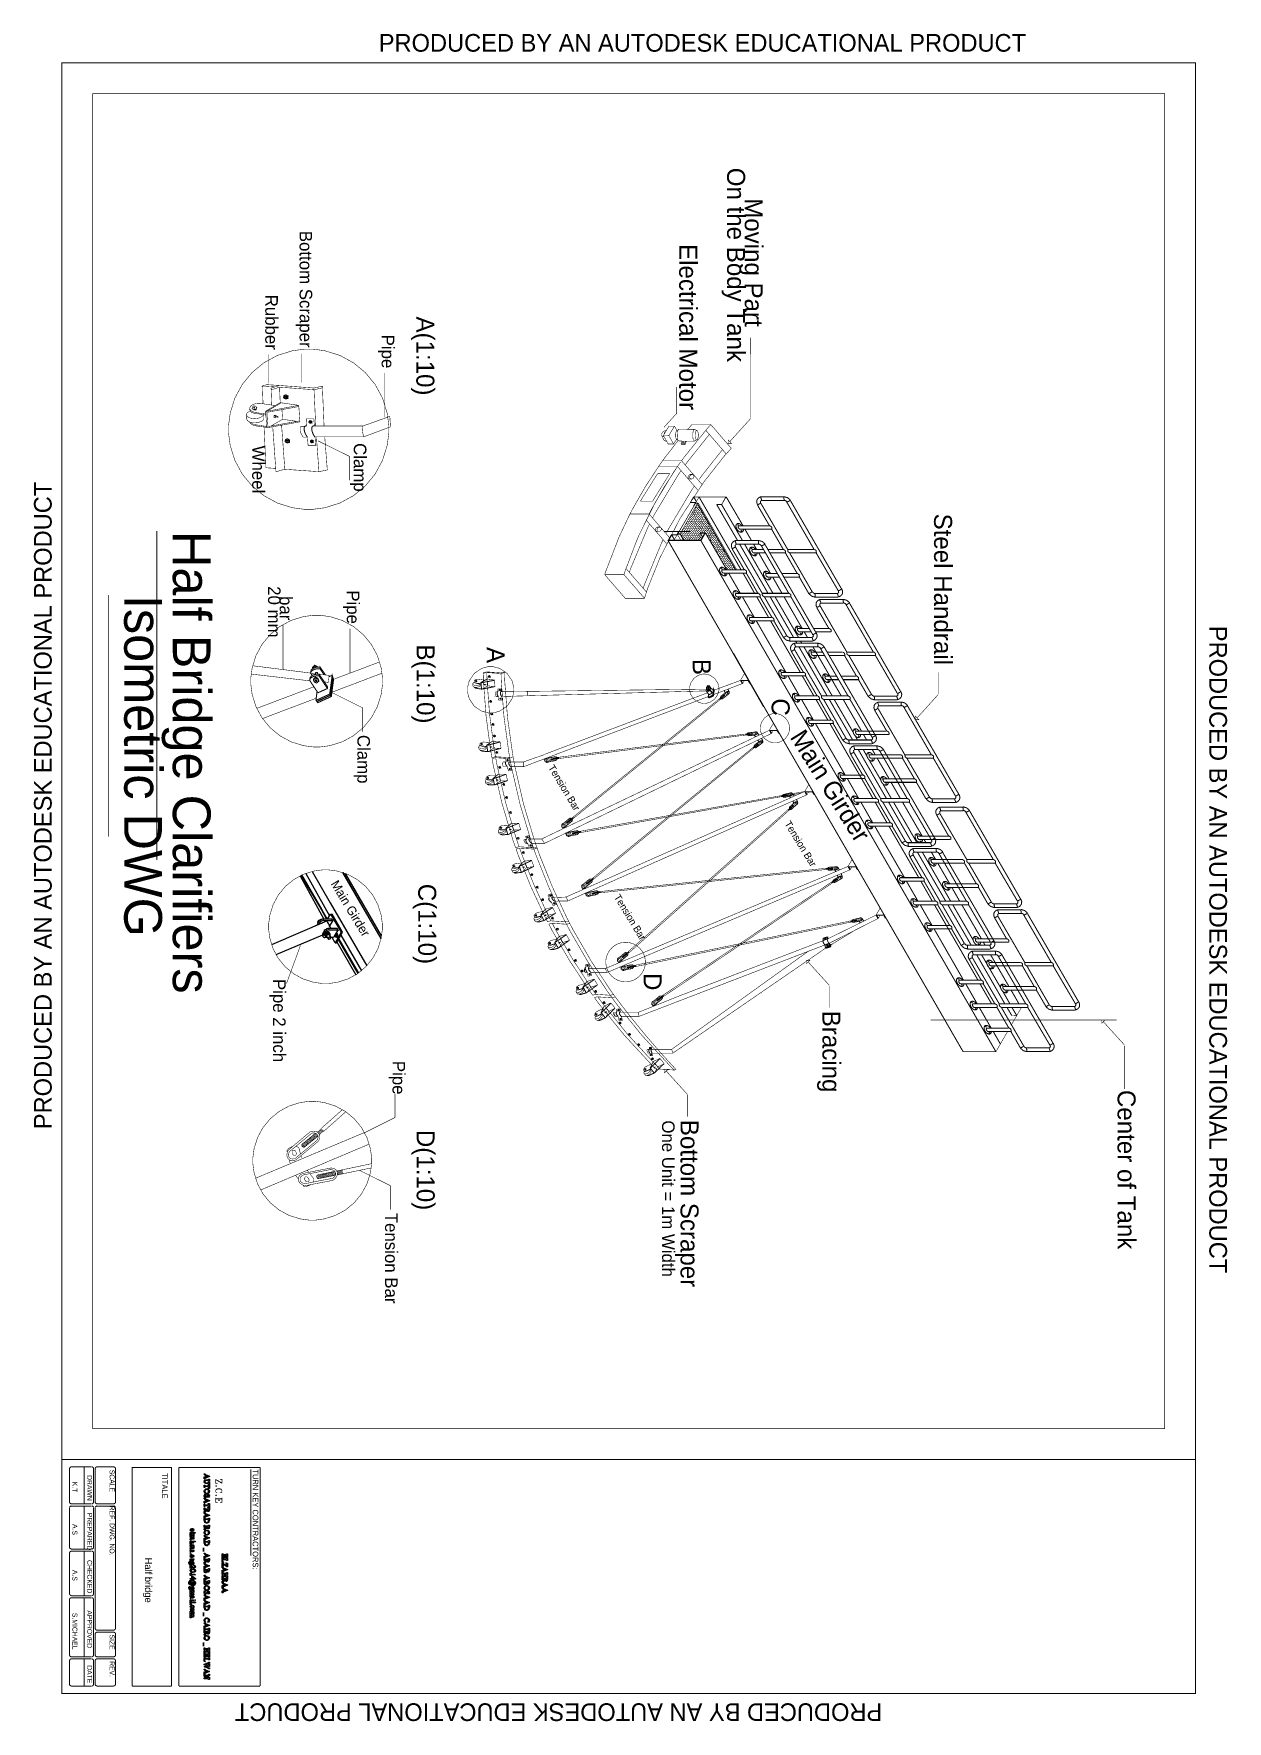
# Model space of a CAD drawing. Extents: x 0 to 11.7, y 0 to 16.5.
import ezdxf

# ---------------------------------------------------------------- set-up
doc = ezdxf.new("R2010")
doc.units = 0
doc.layers.get('0').update_dxf_attribs({"linetype": 'CONTINUOUS'})

msp = doc.modelspace()

# ---------------------------------------------------------------- texts
at = {"color": 0}
msp.add_text('PRODUCED BY AN AUTODESK EDUCATIONAL PRODUCT', height=0.173333, dxfattribs=at).set_placement((3.37278, 16.3611))
for s, height, rotation, p in [('On the Body Tank', 0.176667, 270, (6.78944, 15.2228)), ('Moving Part', 0.176667, 270, (6.96278, 14.9244)), ('Bottom Scraper', 0.123333, 270, (2.59611, 14.6044)), ('Electrical Motor  ', 0.176667, 270, (6.31944, 14.4744)), ('Rubber', 0.123333, 270, (2.25944, 13.9778)), ('A(1:10)', 0.176667, 270, (3.74111, 13.7644)), ('Pipe', 0.123333, 270, (3.40111, 13.5861)), ('Wheel', 0.123333, 270, (2.13111, 12.4978)), ('Clamp', 0.123333, 270, (3.12778, 12.5228)), ('PRODUCED BY AN AUTODESK EDUCATIONAL PRODUCT', 0.173333, 90, (0.16444, 5.79444)), ('Steel Handrail', 0.176667, 270, (8.81944, 11.8311)), ('Half Bridge Clarifiers', 0.37, 270, (1.35278, 11.6611)), ('20 mm ', 0.123333, 270, (2.28611, 11.1194)), ('Isometric DWG', 0.37, 270, (0.87611, 11.0344)), ('  bar  ', 0.123333, 270, (2.40111, 11.1144)), ('Pipe', 0.123333, 270, (3.05944, 11.0794)), ('PRODUCED BY AN AUTODESK EDUCATIONAL PRODUCT', 0.173333, 270, (11.5194, 10.7311)), ('B(1:10)', 0.176667, 270, (3.74444, 10.5478)), ('A', 0.17667, 270, (4.43111, 10.5228)), ('B', 0.17667, 270, (6.45278, 10.4061)), ('C', 0.17667, 270, (7.22611, 10.0194)), ('Clamp', 0.123333, 270, (3.16278, 9.66111)), ('Main Girder ', 0.176666, 301.943, (7.40111, 9.63944)), ('Tension Bar', 0.0700001, 301.152, (5.03111, 9.34111)), ('Tension Bar', 0.07, 301.388, (7.34944, 8.79111)), ('Main Girder ', 0.0883334, 301.135, (2.89778, 8.20111)), ('C(1:10)', 0.176667, 270, (3.75944, 8.20111)), ('Tension Bar', 0.07, 301.388, (5.67611, 8.07111)), ('D', 0.17667, 270, (5.97111, 7.32611)), ('Pipe 2 inch ', 0.123333, 270, (2.33611, 7.26778)), ('Bracing ', 0.176667, 270, (7.72444, 6.95611)), ('Pipe', 0.123333, 270, (3.50778, 6.46444)), ('Center of Tank', 0.176667, 270, (10.6194, 6.17944)), ('One Unit = 1m Width ', 0.123333, 270, (6.15111, 5.88111)), ('Bottom Scraper', 0.176667, 270, (6.33278, 5.88611)), ('D(1:10)', 0.176667, 270, (3.74444, 5.78778)), ('Tension Bar', 0.123333, 270, (3.43444, 4.97444)), ('K.T', 0.048333, 270, (0.36778, 2.33778)), ('DRAWN ', 0.048333, 270, (0.51278, 2.40278)), ('SCALE', 0.048333, 270, (0.73278, 2.45444)), ('TITALE', 0.055, 270, (1.24611, 2.42111)), ('TURN KEY CONTRACTORS:', 0.055, 270, (2.13611, 2.45778)), ('PREPARED', 0.048333, 270, (0.51278, 2.03278)), ('REF. DWG. NO.', 0.0483333, 270, (0.73278, 2.10278)), ('A.S', 0.048333, 270, (0.36778, 1.92278)), ('CHECKED', 0.048333, 270, (0.51278, 1.56944)), ('Half bridge ', 0.0683333, 270, (1.07944, 1.59278)), ('A.S', 0.048333, 270, (0.36778, 1.47278)), ('S.MICHAEL', 0.048333, 270, (0.36778, 1.05111)), ('APPROVED', 0.048333, 270, (0.51278, 1.07611)), ('SIZE', 0.048333, 270, (0.73278, 0.83944)), ('DATE', 0.048333, 270, (0.51278, 0.53778)), ('REV.', 0.048333, 270, (0.73278, 0.57778)), ('PRODUCED BY AN AUTODESK EDUCATIONAL PRODUCT', 0.173333, 180, (8.31111, 0.16444))]:
    msp.add_text(s, height=height, rotation=rotation, dxfattribs=at).set_placement(p)

# ---------------------------------------------------------------- linework, layer by layer
at = {"color": 0}
for points, const_width in [([(11.3828, 0.25944), (11.3828, 16.2511), (0.26443, 16.2511), (0.26443, 0.25944), (11.3828, 0.25944)], 0.01), ([(11.0811, 2.85781), (11.0811, 15.9494), (0.56614, 15.9494), (0.56614, 2.85781), (11.0811, 2.85781)], 0.005), ([(3.47114, 12.6586), (3.47114, 12.6982), (3.45518, 12.817), (3.4094, 12.9645), (3.33697, 13.098), (3.241, 13.2143), (3.12468, 13.3103), (2.99121, 13.3827), (2.84369, 13.4285), (2.72487, 13.4444), (2.68528, 13.4444), (2.64572, 13.4444), (2.52692, 13.4285), (2.37939, 13.3827), (2.24593, 13.3103), (2.12961, 13.2143), (2.03369, 13.098), (1.96126, 12.9645), (1.91547, 12.817), (1.89947, 12.6982), (1.89947, 12.6586), (1.89947, 12.6191), (1.91547, 12.5003), (1.96126, 12.3528), (2.03369, 12.2193), (2.12961, 12.103), (2.24593, 12.007), (2.37939, 11.9346), (2.52692, 11.8888), (2.64572, 11.8728), (2.68528, 11.8728), (2.72487, 11.8728), (2.84369, 11.8888), (2.99121, 11.9346), (3.12468, 12.007), (3.241, 12.103), (3.33697, 12.2193), (3.4094, 12.3528), (3.45518, 12.5003), (3.47114, 12.6191), (3.47114, 12.6586)], 0.005), ([(2.46778, 12.9794), (2.46778, 12.9811), (2.4661, 12.9811), (2.4661, 12.9828), (2.46446, 12.9828), (2.46446, 12.9844), (2.46278, 12.9844), (2.4611, 12.9844), (2.45942, 12.9844), (2.45779, 12.9844), (2.45611, 12.9844), (2.45611, 12.9828), (2.45443, 12.9828), (2.45281, 12.9811), (2.45281, 12.9794), (2.45111, 12.9778), (2.45281, 12.9778), (2.45281, 12.9761), (2.45281, 12.9744), (2.45443, 12.9744), (2.45611, 12.9728), (2.45779, 12.9728), (2.45942, 12.9728), (2.4611, 12.9728), (2.46278, 12.9728), (2.46278, 12.9744), (2.46446, 12.9744), (2.4661, 12.9744), (2.4661, 12.9761), (2.46778, 12.9778), (2.46778, 12.9794)], 0.01), ([(2.15776, 12.8695), (2.15776, 12.8711), (2.15776, 12.8728), (2.15776, 12.8745), (2.15608, 12.8761), (2.15446, 12.8761), (2.15278, 12.8778), (2.1511, 12.8778), (2.14947, 12.8761), (2.14779, 12.8761), (2.14611, 12.8745), (2.14611, 12.8728), (2.14611, 12.8711), (2.14611, 12.8695), (2.14611, 12.8678), (2.14779, 12.8678), (2.14779, 12.8661), (2.14947, 12.8661), (2.1511, 12.8644), (2.15278, 12.8644), (2.15446, 12.8644), (2.15446, 12.8661), (2.15608, 12.8661), (2.15608, 12.8678), (2.15776, 12.8678), (2.15776, 12.8695)], 0.005), ([(2.38444, 12.7844), (2.38276, 12.7828), (2.38276, 12.7811), (2.38112, 12.7795), (2.38112, 12.7778), (2.38276, 12.7778), (2.38276, 12.7761), (2.38444, 12.7761), (2.38444, 12.7778), (2.38612, 12.7795), (2.38612, 12.7811), (2.38612, 12.7828), (2.38444, 12.7844)], 0.005), ([(2.70611, 12.7328), (2.70443, 12.7328), (2.70443, 12.7344), (2.70281, 12.7361), (2.70111, 12.7361), (2.69943, 12.7361), (2.69775, 12.7361), (2.69775, 12.7344), (2.69613, 12.7344), (2.69613, 12.7328), (2.69444, 12.7328), (2.69444, 12.7311), (2.69613, 12.7311), (2.69613, 12.7294), (2.69775, 12.7294), (2.69943, 12.7278), (2.70111, 12.7278), (2.70111, 12.7294), (2.70281, 12.7294), (2.70443, 12.7294), (2.70443, 12.7311), (2.70611, 12.7328)], 0.01), ([(6.17111, 12.5844), (6.17111, 12.5844)], 0.005), ([(2.48281, 12.5478), (2.48281, 12.5494), (2.48113, 12.5494), (2.48113, 12.5511), (2.47944, 12.5511), (2.47775, 12.5528), (2.47613, 12.5528), (2.47444, 12.5528), (2.47276, 12.5528), (2.47114, 12.5528), (2.46946, 12.5511), (2.46778, 12.5494), (2.4661, 12.5478), (2.4661, 12.5461), (2.46778, 12.5444), (2.46778, 12.5428), (2.46946, 12.5428), (2.46946, 12.5411), (2.47114, 12.5411), (2.47276, 12.5411), (2.47444, 12.5411), (2.47613, 12.5411), (2.47775, 12.5411), (2.47944, 12.5428), (2.48113, 12.5428), (2.48113, 12.5444), (2.48281, 12.5461), (2.48281, 12.5478)], 0.01), ([(2.71946, 12.5428), (2.71946, 12.5444), (2.71778, 12.5444), (2.7161, 12.5444), (2.71446, 12.5444), (2.71278, 12.5444), (2.7111, 12.5444), (2.7111, 12.5428), (2.70942, 12.5428), (2.70942, 12.5411), (2.70942, 12.5394), (2.7111, 12.5394), (2.7111, 12.5378), (2.71278, 12.5378), (2.71446, 12.5378), (2.7161, 12.5378), (2.71778, 12.5378), (2.71778, 12.5394), (2.71946, 12.5394), (2.71946, 12.5411), (2.71946, 12.5428)], 0.01), ([(2.7111, 12.5394), (2.7111, 12.5394)], 0.01), ([(2.71946, 12.5428), (2.71946, 12.5428)], 0.01), ([(6.34278, 12.5078), (6.37608, 12.5061), (6.3711, 12.5161), (6.33778, 12.5161), (6.34278, 12.5078)], 0.005), ([(6.34944, 12.5295), (6.34944, 12.5278), (6.34944, 12.5261), (6.35113, 12.5261), (6.35275, 12.5245), (6.35444, 12.5245), (6.35612, 12.5245), (6.35612, 12.5228), (6.35781, 12.5228), (6.35943, 12.5245), (6.36111, 12.5245), (6.36279, 12.5245), (6.36442, 12.5261), (6.3661, 12.5278), (6.3661, 12.5295), (6.3661, 12.5311), (6.36442, 12.5311), (6.36442, 12.5328), (6.36279, 12.5328), (6.36111, 12.5344), (6.35943, 12.5344), (6.35781, 12.5344), (6.35612, 12.5344), (6.35444, 12.5344), (6.35275, 12.5344), (6.35113, 12.5328), (6.34944, 12.5311), (6.34944, 12.5295)], 0.005), ([(6.83279, 12.5211), (6.79943, 12.5545), (6.79943, 12.5211), (6.83279, 12.5211)], 0.005), ([(6.45942, 12.2094), (6.45611, 12.2111), (6.45281, 12.2128), (6.44943, 12.2128), (6.44613, 12.2145), (6.44114, 12.2128), (6.43778, 12.2111), (6.43278, 12.2094), (6.42947, 12.2078), (6.42779, 12.2044), (6.42443, 12.1994), (6.42279, 12.1961), (6.42279, 12.1928), (6.42111, 12.1878), (6.42279, 12.1845), (6.42443, 12.1811), (6.42611, 12.1778), (6.42779, 12.1744), (6.4311, 12.1728), (6.43446, 12.1711), (6.43946, 12.1711), (6.44276, 12.1711), (6.44775, 12.1728), (6.45111, 12.1744), (6.45443, 12.1761), (6.45779, 12.1795), (6.4611, 12.1828), (6.46278, 12.1861), (6.46446, 12.1911), (6.46446, 12.1944), (6.46446, 12.1977), (6.46278, 12.2028), (6.4611, 12.2061), (6.45942, 12.2094)], 0.005), ([(6.40608, 11.7694), (6.40608, 11.7694)], 0.005), ([(6.13943, 11.6928), (6.13612, 11.6961), (6.13276, 11.6977), (6.12944, 11.6977), (6.12608, 11.6994), (6.1211, 11.6977), (6.11778, 11.6961), (6.11279, 11.6944), (6.10943, 11.6928), (6.10781, 11.6895), (6.10444, 11.6845), (6.10275, 11.6811), (6.10275, 11.6778), (6.10113, 11.6728), (6.10275, 11.6694), (6.10444, 11.6661), (6.10612, 11.6628), (6.10781, 11.6594), (6.11111, 11.6578), (6.11442, 11.6561), (6.11947, 11.6561), (6.12278, 11.6561), (6.12776, 11.6578), (6.13113, 11.6594), (6.13444, 11.6611), (6.13781, 11.6644), (6.14111, 11.6678), (6.14279, 11.6711), (6.14442, 11.6761), (6.14442, 11.6795), (6.14442, 11.6828), (6.14279, 11.6878), (6.14111, 11.6911), (6.13943, 11.6928)], 0.005), ([(6.31614, 11.6511), (6.31614, 11.6511)], 0.005), ([(6.31776, 11.6511), (6.31776, 11.6511)], 0.005), ([(6.32781, 11.6278), (6.32781, 11.6278)], 0.005), ([(6.54275, 11.6111), (6.54275, 11.6111)], 0.005), ([(6.65608, 11.6561), (6.65608, 11.6561)], 0.005), ([(6.89611, 11.7244), (6.89611, 11.7261), (6.89442, 11.7261), (6.89279, 11.7261), (6.89279, 11.7244), (6.89111, 11.7244), (6.89111, 11.7228), (6.89279, 11.7228), (6.89279, 11.7211), (6.89442, 11.7195), (6.89611, 11.7195), (6.89779, 11.7195), (6.89779, 11.7211), (6.89779, 11.7228), (6.89611, 11.7244)], 0.01), ([(6.89611, 11.7244), (6.89611, 11.7244)], 0.01), ([(6.93278, 11.6628), (6.9311, 11.6628), (6.9311, 11.6644), (6.92947, 11.6644), (6.92779, 11.6644), (6.92779, 11.6628), (6.92779, 11.6611), (6.92779, 11.6594), (6.92947, 11.6594), (6.92947, 11.6578), (6.9311, 11.6578), (6.93278, 11.6578), (6.93278, 11.6594), (6.93278, 11.6611), (6.93278, 11.6628)], 0.01), ([(5.67443, 11.4578), (5.67443, 11.4578)], 0.005), ([(7.03108, 11.4928), (7.02946, 11.4928), (7.02946, 11.4945), (7.02778, 11.4945), (7.0261, 11.4945), (7.0261, 11.4928), (7.0261, 11.4911), (7.0261, 11.4894), (7.02778, 11.4894), (7.02778, 11.4878), (7.02946, 11.4878), (7.03108, 11.4878), (7.03108, 11.4894), (7.03108, 11.4911), (7.03108, 11.4928)], 0.01), ([(7.06614, 11.4311), (7.06446, 11.4311), (7.06446, 11.4328), (7.06278, 11.4328), (7.06108, 11.4328), (7.06108, 11.4311), (7.06108, 11.4295), (7.06108, 11.4278), (7.06278, 11.4278), (7.06278, 11.4261), (7.06446, 11.4261), (7.06614, 11.4261), (7.06614, 11.4278), (7.06776, 11.4278), (7.06776, 11.4295), (7.06614, 11.4295), (7.06614, 11.4311)], 0.01), ([(7.06614, 11.4311), (7.06614, 11.4311)], 0.01), ([(6.73611, 11.2961), (6.73443, 11.2961), (6.73443, 11.2978), (6.73281, 11.2978), (6.73112, 11.2978), (6.73112, 11.2961), (6.73112, 11.2944), (6.73112, 11.2928), (6.73281, 11.2911), (6.73443, 11.2911), (6.73611, 11.2911), (6.73611, 11.2928), (6.73611, 11.2944), (6.73611, 11.2961)], 0.01), ([(6.73611, 11.2961), (6.73611, 11.2961)], 0.01), ([(7.16613, 11.2561), (7.16613, 11.2578), (7.16444, 11.2578), (7.16276, 11.2578), (7.16114, 11.2578), (7.16114, 11.2561), (7.16276, 11.2544), (7.16276, 11.2528), (7.16444, 11.2528), (7.16444, 11.2511), (7.16613, 11.2511), (7.16775, 11.2511), (7.16775, 11.2528), (7.16775, 11.2544), (7.16775, 11.2561), (7.16613, 11.2561)], 0.01), ([(7.16613, 11.2561), (7.16613, 11.2561)], 0.01), ([(6.77111, 11.2344), (6.76942, 11.2361), (6.76779, 11.2361), (6.76611, 11.2361), (6.76611, 11.2344), (6.76611, 11.2328), (6.76779, 11.2311), (6.76779, 11.2294), (6.76942, 11.2294), (6.77111, 11.2294), (6.77279, 11.2294), (6.77279, 11.2311), (6.77279, 11.2328), (6.77111, 11.2328), (6.77111, 11.2344)], 0.01), ([(6.77111, 11.2344), (6.77111, 11.2344)], 0.01), ([(7.20281, 11.1944), (7.20111, 11.1961), (7.19943, 11.1961), (7.19775, 11.1961), (7.19775, 11.1944), (7.19775, 11.1928), (7.19775, 11.1911), (7.19943, 11.1911), (7.19943, 11.1895), (7.20111, 11.1895), (7.20281, 11.1895), (7.20281, 11.1911), (7.20281, 11.1928), (7.20281, 11.1944)], 0.01), ([(6.84944, 11.0161), (6.84944, 11.0161)], 0.01), ([(6.86947, 11.0645), (6.86778, 11.0661), (6.8661, 11.0678), (6.86442, 11.0678), (6.86442, 11.0661), (6.86442, 11.0645), (6.86442, 11.0628), (6.8661, 11.0611), (6.86778, 11.0611), (6.86778, 11.0595), (6.86778, 11.0611), (6.86947, 11.0611), (6.86947, 11.0628), (6.86947, 11.0645)], 0.01), ([(6.90446, 11.0028), (6.90446, 11.0044), (6.90278, 11.0044), (6.90278, 11.0061), (6.9011, 11.0061), (6.89947, 11.0061), (6.89947, 11.0044), (6.89947, 11.0028), (6.89947, 11.0011), (6.9011, 11.0011), (6.9011, 10.9995), (6.90278, 10.9995), (6.90446, 10.9995), (6.90446, 11.0011), (6.90446, 11.0028)], 0.01), ([(7.65446, 11.0111), (7.65446, 11.0111)], 0.01), ([(3.40944, 10.1886), (3.40944, 10.2211), (3.39638, 10.3188), (3.35872, 10.44), (3.29915, 10.5497), (3.22032, 10.6453), (3.12472, 10.7242), (3.01503, 10.7837), (2.89378, 10.8213), (2.79617, 10.8344), (2.76361, 10.8344), (2.73113, 10.8344), (2.63346, 10.8213), (2.51226, 10.7837), (2.40256, 10.7242), (2.30697, 10.6453), (2.22808, 10.5497), (2.16857, 10.44), (2.13092, 10.3188), (2.11778, 10.2211), (2.11778, 10.1886), (2.11778, 10.1561), (2.13092, 10.0585), (2.16857, 9.93722), (2.22808, 9.82753), (2.30697, 9.73193), (2.40256, 9.6531), (2.51226, 9.59353), (2.63346, 9.55588), (2.73113, 9.54275), (2.76361, 9.54275), (2.79617, 9.54275), (2.89378, 9.55588), (3.01503, 9.59353), (3.12472, 9.6531), (3.22032, 9.73193), (3.29915, 9.82753), (3.35872, 9.93722), (3.39638, 10.0585), (3.40944, 10.1561), (3.40944, 10.1886)], 0.005), ([(7.00613, 10.8278), (7.00444, 10.8294), (7.00276, 10.8294), (7.00276, 10.8311), (7.00108, 10.8311), (7.00108, 10.8294), (7.00108, 10.8278), (7.00108, 10.8261), (7.00276, 10.8244), (7.00444, 10.8244), (7.00444, 10.8227), (7.00444, 10.8244), (7.00613, 10.8244), (7.00613, 10.8261), (7.00613, 10.8278)], 0.01), ([(7.04113, 10.7661), (7.04113, 10.7678), (7.03944, 10.7678), (7.03944, 10.7694), (7.03776, 10.7694), (7.03614, 10.7694), (7.03614, 10.7678), (7.03614, 10.7661), (7.03614, 10.7644), (7.03776, 10.7644), (7.03776, 10.7628), (7.03944, 10.7628), (7.04113, 10.7611), (7.04113, 10.7628), (7.04113, 10.7644), (7.04113, 10.7661)], 0.01), ([(7.47775, 10.7178), (7.47613, 10.7195), (7.47444, 10.7195), (7.47276, 10.7195), (7.47276, 10.7178), (7.47276, 10.7161), (7.47444, 10.7145), (7.47444, 10.7128), (7.47613, 10.7128), (7.47775, 10.7128), (7.47944, 10.7145), (7.47944, 10.7161), (7.47775, 10.7161), (7.47775, 10.7178)], 0.01), ([(7.47775, 10.7178), (7.47775, 10.7178)], 0.01), ([(7.51281, 10.6561), (7.51281, 10.6578), (7.51113, 10.6578), (7.50944, 10.6578), (7.50776, 10.6561), (7.50944, 10.6545), (7.50944, 10.6528), (7.51113, 10.6511), (7.51281, 10.6511), (7.51443, 10.6511), (7.51443, 10.6528), (7.51443, 10.6545), (7.51281, 10.6561)], 0.01), ([(7.51281, 10.6561), (7.51281, 10.6561)], 0.01), ([(7.40608, 10.5811), (7.40608, 10.5811)], 0.01), ([(7.61111, 10.4861), (7.60943, 10.4878), (7.60781, 10.4878), (7.60612, 10.4861), (7.60612, 10.4844), (7.60781, 10.4844), (7.60781, 10.4828), (7.60943, 10.4811), (7.61111, 10.4811), (7.61279, 10.4811), (7.61279, 10.4828), (7.61279, 10.4844), (7.61111, 10.4861)], 0.01), ([(7.61111, 10.4861), (7.61111, 10.4861)], 0.01), ([(7.64779, 10.4244), (7.64611, 10.4244), (7.64611, 10.4261), (7.64442, 10.4261), (7.64279, 10.4261), (7.64279, 10.4244), (7.64279, 10.4228), (7.64279, 10.4211), (7.64442, 10.4211), (7.64442, 10.4194), (7.64611, 10.4194), (7.64779, 10.4194), (7.64779, 10.4211), (7.64779, 10.4228), (7.64779, 10.4244)], 0.01), ([(2.76779, 10.3261), (2.76779, 10.3261)], 0.01), ([(4.69775, 10.1036), (4.69775, 10.1258), (4.6799, 10.1922), (4.63113, 10.2645), (4.55886, 10.3133), (4.49246, 10.3311), (4.47026, 10.3311), (4.44814, 10.3311), (4.38172, 10.3133), (4.3094, 10.2645), (4.26069, 10.1922), (4.24278, 10.1258), (4.24278, 10.1036), (4.24278, 10.0815), (4.26069, 10.0151), (4.3094, 9.94276), (4.38172, 9.89399), (4.44814, 9.87608), (4.47026, 9.87608), (4.49246, 9.87608), (4.55886, 9.89399), (4.63113, 9.94276), (4.6799, 10.0151), (4.69775, 10.0815), (4.69775, 10.1036)], 0.005), ([(4.44775, 10.2795), (4.44775, 10.2795)], 0.005), ([(6.70942, 10.1136), (6.70942, 10.1277), (6.69814, 10.1698), (6.66721, 10.2156), (6.62142, 10.2465), (6.57932, 10.2578), (6.56526, 10.2578), (6.55126, 10.2578), (6.50917, 10.2465), (6.46338, 10.2156), (6.43246, 10.1698), (6.42111, 10.1277), (6.42111, 10.1136), (6.42111, 10.0996), (6.43246, 10.0575), (6.46338, 10.0117), (6.50917, 9.98079), (6.55126, 9.96946), (6.56526, 9.96946), (6.57932, 9.96946), (6.62142, 9.98079), (6.66721, 10.0117), (6.69814, 10.0575), (6.70942, 10.0996), (6.70942, 10.1136)], 0.005), ([(7.31614, 10.2894), (7.31614, 10.2911), (7.31446, 10.2911), (7.31278, 10.2911), (7.31278, 10.2894), (7.31108, 10.2894), (7.31108, 10.2878), (7.31278, 10.2878), (7.31278, 10.2861), (7.31278, 10.2844), (7.31446, 10.2844), (7.31614, 10.2844), (7.31776, 10.2844), (7.31776, 10.2861), (7.31776, 10.2878), (7.31614, 10.2894)], 0.01), ([(7.31614, 10.2894), (7.31614, 10.2894)], 0.01), ([(2.74946, 10.1994), (2.74778, 10.1977), (2.74778, 10.1961), (2.74778, 10.1944), (2.74946, 10.1928), (2.74946, 10.1911), (2.75108, 10.1895), (2.75276, 10.1878), (2.75444, 10.1878), (2.75612, 10.1861), (2.75776, 10.1861), (2.75944, 10.1861), (2.76112, 10.1861), (2.76281, 10.1861), (2.76443, 10.1861), (2.76443, 10.1878), (2.76611, 10.1878), (2.76611, 10.1895), (2.76611, 10.1911), (2.76611, 10.1928), (2.76611, 10.1944), (2.76443, 10.1961), (2.76443, 10.1977), (2.76281, 10.1994), (2.76112, 10.1994), (2.75944, 10.2011), (2.75776, 10.2011), (2.75612, 10.2011), (2.75444, 10.2011), (2.75276, 10.2011), (2.75108, 10.2011), (2.74946, 10.2011), (2.74946, 10.1994)], 0.01), ([(2.91943, 10.2028), (2.91943, 10.2028)], 0.005), ([(4.32943, 10.1895), (4.32943, 10.1911), (4.32781, 10.1911), (4.32781, 10.1928), (4.32611, 10.1928), (4.32443, 10.1928), (4.32443, 10.1911), (4.32443, 10.1895), (4.32443, 10.1878), (4.32611, 10.1878), (4.32781, 10.1878), (4.32943, 10.1878), (4.32943, 10.1895)], 0.005), ([(4.42443, 10.1545), (4.42279, 10.1545), (4.42279, 10.1528), (4.42279, 10.1511), (4.42443, 10.1511), (4.42443, 10.1528), (4.42443, 10.1545)], 0.005), ([(4.45779, 10.2344), (4.45779, 10.2361), (4.45611, 10.2361), (4.45611, 10.2378), (4.45443, 10.2378), (4.45443, 10.2361), (4.45281, 10.2361), (4.45111, 10.2361), (4.45111, 10.2344), (4.45281, 10.2328), (4.45443, 10.2328), (4.45611, 10.2328), (4.45779, 10.2328), (4.45779, 10.2344)], 0.01), ([(4.45281, 10.2328), (4.45281, 10.2328)], 0.01), ([(4.56108, 10.1028), (4.56108, 10.1044), (4.55946, 10.1044), (4.55778, 10.1044), (4.5561, 10.1044), (4.5561, 10.1028), (4.55778, 10.1011), (4.55946, 10.1011), (4.55946, 10.1028), (4.56108, 10.1028)], 0.01), ([(4.5561, 10.1028), (4.5561, 10.1028)], 0.01), ([(6.60275, 10.0961), (6.60275, 10.0945), (6.60275, 10.0928), (6.60444, 10.0928), (6.60444, 10.0911), (6.60612, 10.0911), (6.60612, 10.0928), (6.60781, 10.0928), (6.60781, 10.0945), (6.60781, 10.0961), (6.60612, 10.0961), (6.60444, 10.0978), (6.60275, 10.0978), (6.60275, 10.0961)], 0.01), ([(6.60275, 10.0961), (6.60275, 10.0961)], 0.01), ([(6.60943, 10.1161), (6.60943, 10.1161)], 0.01), ([(6.65944, 10.0978), (6.65944, 10.0978)], 0.005), ([(7.35275, 10.2278), (7.35113, 10.2278), (7.35113, 10.2294), (7.34944, 10.2294), (7.34776, 10.2294), (7.34776, 10.2278), (7.34776, 10.2261), (7.34776, 10.2244), (7.34944, 10.2244), (7.34944, 10.2228), (7.35113, 10.2228), (7.35275, 10.2228), (7.35275, 10.2244), (7.35275, 10.2261), (7.35275, 10.2278)], 0.01), ([(7.35275, 10.2278), (7.35275, 10.2278)], 0.01), ([(7.74778, 10.2495), (7.74778, 10.2511), (7.7461, 10.2511), (7.74447, 10.2511), (7.74278, 10.2511), (7.74278, 10.2495), (7.74278, 10.2478), (7.74447, 10.2478), (7.74447, 10.2461), (7.7461, 10.2461), (7.7461, 10.2445), (7.74778, 10.2445), (7.74778, 10.2461), (7.74946, 10.2461), (7.74946, 10.2478), (7.74778, 10.2495)], 0.01), ([(7.78276, 10.1878), (7.78276, 10.1895), (7.78108, 10.1895), (7.78108, 10.1911), (7.77946, 10.1895), (7.77778, 10.1878), (7.77946, 10.1878), (7.77946, 10.1861), (7.77946, 10.1845), (7.78108, 10.1845), (7.78108, 10.1828), (7.78276, 10.1828), (7.78444, 10.1845), (7.78444, 10.1861), (7.78444, 10.1878), (7.78276, 10.1878)], 0.01), ([(4.47276, 9.9911), (4.47114, 9.99278), (4.46946, 9.99447), (4.46778, 9.99447), (4.46778, 9.99278), (4.4661, 9.99278), (4.4661, 9.9911), (4.4661, 9.98942), (4.46778, 9.98942), (4.46946, 9.98942), (4.47114, 9.98942), (4.47114, 9.9911), (4.47276, 9.9911)], 0.01), ([(4.4661, 9.98942), (4.4661, 9.98942)], 0.01), ([(4.46946, 9.9911), (4.46946, 9.9911)], 0.01), ([(4.56776, 10.0194), (4.56614, 10.0194), (4.56446, 10.0194), (4.56278, 10.0194), (4.56278, 10.0178), (4.56446, 10.0178), (4.56446, 10.0161), (4.56614, 10.0161), (4.56614, 10.0178), (4.56776, 10.0178), (4.56776, 10.0194)], 0.01), ([(4.56278, 10.0178), (4.56278, 10.0178)], 0.01), ([(4.56776, 10.0194), (4.56776, 10.0194)], 0.01), ([(6.72276, 10.0228), (6.72276, 10.0228)], 0.005), ([(6.78944, 10.0661), (6.79113, 10.0661), (6.79275, 10.0661), (6.79443, 10.0661), (6.79611, 10.0661), (6.79611, 10.0678), (6.79779, 10.0678), (6.79779, 10.0694), (6.79779, 10.0711), (6.79779, 10.0727), (6.79779, 10.0744), (6.79611, 10.0761), (6.79443, 10.0778), (6.79275, 10.0778), (6.79113, 10.0778), (6.79113, 10.0761), (6.78944, 10.0761), (6.78776, 10.0744), (6.78776, 10.0727), (6.78776, 10.0711), (6.78776, 10.0694), (6.78776, 10.0678), (6.78944, 10.0661)], 0.005), ([(7.4311, 10.0094), (7.4311, 10.0094)], 0.01), ([(7.44943, 10.0578), (7.44943, 10.0595), (7.44775, 10.0595), (7.44775, 10.0611), (7.44612, 10.0611), (7.44612, 10.0595), (7.44444, 10.0595), (7.44444, 10.0578), (7.44444, 10.0561), (7.44612, 10.0561), (7.44612, 10.0545), (7.44775, 10.0545), (7.44943, 10.0545), (7.45111, 10.0545), (7.45111, 10.0561), (7.45111, 10.0578), (7.44943, 10.0578)], 0.01), ([(7.48611, 9.99778), (7.48443, 9.99778), (7.48281, 9.99946), (7.48112, 9.99946), (7.48112, 9.99778), (7.48112, 9.9961), (7.48112, 9.99447), (7.48281, 9.99278), (7.48443, 9.99278), (7.48611, 9.99278), (7.48611, 9.99447), (7.48611, 9.9961), (7.48611, 9.99778)], 0.01), ([(8.23611, 10.0044), (8.23611, 10.0044)], 0.01), ([(4.48281, 9.86778), (4.48281, 9.86947), (4.48112, 9.8711), (4.47944, 9.8711), (4.47944, 9.86947), (4.47775, 9.86947), (4.47775, 9.86778), (4.47775, 9.8661), (4.47944, 9.8661), (4.48112, 9.8661), (4.48281, 9.8661), (4.48281, 9.86778)], 0.01), ([(4.47775, 9.8661), (4.47775, 9.8661)], 0.01), ([(4.49447, 9.76611), (4.49447, 9.76779), (4.49278, 9.76779), (4.4911, 9.76779), (4.48942, 9.76779), (4.48942, 9.76611), (4.48779, 9.76611), (4.48779, 9.76443), (4.48942, 9.76443), (4.48942, 9.76281), (4.4911, 9.76281), (4.49278, 9.76281), (4.49447, 9.76281), (4.49447, 9.76443), (4.49447, 9.76611)], 0.01), ([(4.49447, 9.76611), (4.49447, 9.76611)], 0.01), ([(7.40278, 9.72694), (7.40278, 9.741), (7.3915, 9.7831), (7.36057, 9.82889), (7.31478, 9.85981), (7.27268, 9.8711), (7.25862, 9.8711), (7.24462, 9.8711), (7.20253, 9.85981), (7.15668, 9.82889), (7.12576, 9.7831), (7.11442, 9.741), (7.11442, 9.72694), (7.11442, 9.71294), (7.12576, 9.67085), (7.15668, 9.625), (7.20253, 9.59412), (7.24462, 9.58279), (7.25862, 9.58279), (7.27268, 9.58279), (7.31478, 9.59412), (7.36057, 9.625), (7.3915, 9.67085), (7.40278, 9.71294), (7.40278, 9.72694)], 0.005), ([(7.5861, 9.82112), (7.5861, 9.82275), (7.58442, 9.82275), (7.58442, 9.82443), (7.58279, 9.82443), (7.58279, 9.82275), (7.58111, 9.82275), (7.58111, 9.82112), (7.58111, 9.81944), (7.58279, 9.81944), (7.58279, 9.81776), (7.58442, 9.81776), (7.5861, 9.81776), (7.58778, 9.81776), (7.58778, 9.81944), (7.58778, 9.82112), (7.5861, 9.82112)], 0.01), ([(7.62278, 9.76113), (7.6211, 9.76113), (7.61947, 9.76281), (7.61778, 9.76281), (7.61778, 9.76113), (7.61778, 9.75944), (7.61778, 9.75776), (7.61947, 9.75612), (7.6211, 9.75612), (7.62278, 9.75612), (7.62278, 9.75776), (7.62278, 9.75944), (7.62278, 9.76113)], 0.01), ([(8.66943, 9.81108), (8.63781, 9.84446), (8.63781, 9.81108), (8.66943, 9.81108)], 0.005), ([(4.50944, 9.65278), (4.50944, 9.65446), (4.50776, 9.65446), (4.50613, 9.65446), (4.50444, 9.65446), (4.50276, 9.65446), (4.50276, 9.65278), (4.50276, 9.6511), (4.50444, 9.6511), (4.50613, 9.6511), (4.50776, 9.6511), (4.50944, 9.6511), (4.50944, 9.65278)], 0.01), ([(4.50613, 9.65278), (4.50613, 9.65278)], 0.01), ([(4.50944, 9.65278), (4.50944, 9.65278)], 0.01), ([(7.06278, 9.67611), (7.06446, 9.67779), (7.06446, 9.67947), (7.06614, 9.67947), (7.06614, 9.6811), (7.06776, 9.6811), (7.06944, 9.6811), (7.07113, 9.6811), (7.07275, 9.67947), (7.07443, 9.67947), (7.07443, 9.67779), (7.07443, 9.67611), (7.07443, 9.67443), (7.07443, 9.67279), (7.07443, 9.67111), (7.07275, 9.67111), (7.07113, 9.66943), (7.06944, 9.66943), (7.06776, 9.66943), (7.06614, 9.67111), (7.06446, 9.67111), (7.06446, 9.67279), (7.06278, 9.67443), (7.06278, 9.67611)], 0.005), ([(7.11947, 9.5861), (7.11947, 9.58442), (7.1211, 9.58442), (7.12278, 9.58442), (7.12446, 9.58442), (7.12608, 9.5861), (7.12776, 9.58778), (7.12776, 9.58946), (7.12776, 9.5911), (7.12776, 9.59278), (7.12608, 9.59446), (7.12446, 9.59614), (7.12278, 9.59614), (7.1211, 9.59614), (7.1211, 9.59446), (7.11947, 9.59446), (7.11778, 9.59446), (7.11778, 9.59278), (7.11778, 9.5911), (7.1161, 9.58946), (7.11778, 9.58778), (7.11778, 9.5861), (7.11947, 9.5861)], 0.005), ([(8.04611, 9.7111), (8.04443, 9.7111), (8.04443, 9.71278), (8.04275, 9.71278), (8.04113, 9.7111), (8.04113, 9.70942), (8.04275, 9.70779), (8.04275, 9.70611), (8.04443, 9.70611), (8.04611, 9.70611), (8.04779, 9.70611), (8.04779, 9.70779), (8.04779, 9.70942), (8.04611, 9.70942), (8.04611, 9.7111)], 0.01), ([(8.04611, 9.7111), (8.04611, 9.7111)], 0.01), ([(8.08279, 9.64947), (8.08111, 9.64947), (8.08111, 9.6511), (8.07943, 9.6511), (8.07781, 9.6511), (8.07781, 9.64947), (8.07781, 9.64779), (8.07781, 9.64611), (8.07943, 9.64442), (8.08111, 9.64442), (8.08279, 9.64442), (8.08279, 9.64611), (8.08279, 9.64779), (8.08279, 9.64947)], 0.01), ([(4.38276, 9.57275), (4.38276, 9.57275)], 0.005), ([(4.48112, 9.54275), (4.48112, 9.54113), (4.48112, 9.53944), (4.48112, 9.54113), (4.48281, 9.54113), (4.48281, 9.54275), (4.48112, 9.54275)], 0.005), ([(4.53276, 9.4911), (4.53108, 9.4911), (4.53108, 9.49278), (4.52946, 9.49278), (4.52778, 9.49278), (4.5261, 9.49278), (4.5261, 9.4911), (4.5261, 9.48942), (4.52778, 9.48942), (4.52778, 9.48779), (4.52946, 9.48779), (4.53108, 9.48942), (4.53276, 9.48942), (4.53276, 9.4911)], 0.01), ([(4.5261, 9.48942), (4.5261, 9.48942)], 0.01), ([(4.53276, 9.4911), (4.53276, 9.4911)], 0.01), ([(7.98779, 9.57443), (7.98779, 9.57443)], 0.01), ([(8.1811, 9.47944), (8.17947, 9.47944), (8.17779, 9.48112), (8.17611, 9.48112), (8.17611, 9.47944), (8.17443, 9.47944), (8.17611, 9.47775), (8.17611, 9.47613), (8.17611, 9.47444), (8.17779, 9.47444), (8.17947, 9.47444), (8.1811, 9.47444), (8.1811, 9.47613), (8.1811, 9.47775), (8.1811, 9.47944)], 0.01), ([(4.51779, 9.41276), (4.51779, 9.41276)], 0.005), ([(4.56108, 9.34446), (4.56108, 9.34614), (4.55946, 9.34614), (4.55778, 9.34614), (4.5561, 9.34614), (4.5561, 9.34446), (4.55447, 9.34446), (4.55447, 9.34278), (4.5561, 9.34278), (4.5561, 9.3411), (4.55778, 9.3411), (4.55946, 9.3411), (4.56108, 9.34278), (4.56108, 9.34446)], 0.01), ([(4.5561, 9.34278), (4.5561, 9.34278)], 0.01), ([(4.56108, 9.34446), (4.56108, 9.34446)], 0.01), ([(4.63943, 9.41276), (4.63781, 9.41276), (4.63612, 9.41276), (4.63444, 9.41276), (4.63444, 9.41114), (4.63444, 9.40944), (4.63612, 9.40944), (4.63781, 9.40944), (4.63781, 9.41114), (4.63943, 9.41114), (4.63943, 9.41276)], 0.01), ([(4.63444, 9.41114), (4.63444, 9.41114)], 0.01), ([(4.63943, 9.41276), (4.63943, 9.41276)], 0.01), ([(4.64279, 9.41444), (4.64279, 9.41444)], 0.01), ([(4.64279, 9.40776), (4.64279, 9.40776)], 0.01), ([(4.65944, 9.32781), (4.65944, 9.32943), (4.65776, 9.32943), (4.65608, 9.32943), (4.65446, 9.32943), (4.65446, 9.32781), (4.65446, 9.32611), (4.65608, 9.32611), (4.65776, 9.32611), (4.65776, 9.32781), (4.65944, 9.32781)], 0.01), ([(4.65446, 9.32611), (4.65446, 9.32611)], 0.01), ([(4.65608, 9.32781), (4.65608, 9.32781)], 0.01), ([(4.66276, 9.32443), (4.66276, 9.32443)], 0.01), ([(5.03276, 9.41613), (5.03276, 9.41775), (5.03108, 9.41943), (5.02946, 9.42111), (5.02778, 9.42111), (5.0261, 9.42111), (5.02447, 9.42111), (5.02279, 9.42111), (5.02111, 9.42111), (5.01942, 9.41943), (5.01779, 9.41775), (5.01611, 9.41775), (5.01611, 9.41613), (5.01611, 9.41444), (5.01611, 9.41276), (5.01611, 9.41114), (5.01611, 9.40944), (5.01611, 9.40776), (5.01779, 9.40608), (5.01942, 9.40446), (5.02111, 9.40446), (5.02279, 9.40278), (5.02447, 9.40278), (5.0261, 9.40278), (5.02778, 9.40446), (5.02946, 9.40446), (5.03108, 9.40608), (5.03276, 9.40608), (5.03276, 9.40776), (5.03276, 9.40944), (5.03444, 9.41114), (5.03444, 9.41276), (5.03276, 9.41444), (5.03276, 9.41613)], 0.005), ([(7.89779, 9.28276), (7.89611, 9.28444), (7.89442, 9.28444), (7.89279, 9.28444), (7.89279, 9.28276), (7.89279, 9.28108), (7.89442, 9.27946), (7.89442, 9.27778), (7.89611, 9.27778), (7.89779, 9.27778), (7.89947, 9.27778), (7.89947, 9.27946), (7.89947, 9.28108), (7.89779, 9.28108), (7.89779, 9.28276)], 0.01), ([(7.89779, 9.28276), (7.89779, 9.28276)], 0.01), ([(8.2161, 9.41775), (8.21446, 9.41775), (8.21446, 9.41943), (8.21278, 9.41943), (8.2111, 9.41943), (8.2111, 9.41775), (8.2111, 9.41613), (8.2111, 9.41444), (8.21278, 9.41444), (8.21278, 9.41276), (8.21446, 9.41276), (8.2161, 9.41276), (8.2161, 9.41444), (8.2161, 9.41613), (8.2161, 9.41775)], 0.01), ([(8.2161, 9.41775), (8.2161, 9.41775)], 0.01), ([(4.44613, 9.2411), (4.44613, 9.24278), (4.44444, 9.24278), (4.44444, 9.24447), (4.44276, 9.24447), (4.44114, 9.24447), (4.44114, 9.24278), (4.44114, 9.2411), (4.44114, 9.23942), (4.44276, 9.23942), (4.44444, 9.23942), (4.44444, 9.2411), (4.44613, 9.2411)], 0.005), ([(4.54443, 9.21946), (4.54275, 9.21946), (4.54275, 9.21778), (4.54443, 9.2161), (4.54443, 9.21778), (4.54443, 9.21946)], 0.005), ([(4.60113, 9.17779), (4.59944, 9.17779), (4.59944, 9.17947), (4.59776, 9.17947), (4.59614, 9.17947), (4.59446, 9.17947), (4.59446, 9.17779), (4.59446, 9.17611), (4.59446, 9.17443), (4.59614, 9.17443), (4.59776, 9.17443), (4.59944, 9.17443), (4.59944, 9.17611), (4.60113, 9.17611), (4.60113, 9.17779)], 0.01), ([(7.93278, 9.22114), (7.93278, 9.22276), (7.9311, 9.22276), (7.92947, 9.22276), (7.92947, 9.22114), (7.92779, 9.22114), (7.92947, 9.21946), (7.92947, 9.21778), (7.9311, 9.2161), (7.93278, 9.2161), (7.93446, 9.2161), (7.93446, 9.21778), (7.93446, 9.21946), (7.93278, 9.22114)], 0.01), ([(7.93278, 9.22114), (7.93278, 9.22114)], 0.01), ([(8.31614, 9.24278), (8.31614, 9.24447), (8.31446, 9.24447), (8.31278, 9.24447), (8.31108, 9.24447), (8.31108, 9.24278), (8.31108, 9.2411), (8.31278, 9.2411), (8.31278, 9.23942), (8.31446, 9.23779), (8.31614, 9.23779), (8.31776, 9.23779), (8.31776, 9.23942), (8.31776, 9.2411), (8.31776, 9.24278), (8.31614, 9.24278)], 0.01), ([(8.31614, 9.24278), (8.31614, 9.24278)], 0.01), ([(8.35275, 9.1811), (8.35113, 9.1811), (8.35113, 9.18278), (8.34944, 9.18278), (8.34776, 9.18278), (8.34776, 9.1811), (8.34776, 9.17947), (8.34776, 9.17779), (8.34944, 9.17779), (8.34944, 9.17611), (8.35113, 9.17611), (8.35275, 9.17611), (8.35275, 9.17779), (8.35275, 9.17947), (8.35275, 9.1811)], 0.01), ([(4.62776, 9.04943), (4.62776, 9.05111), (4.62608, 9.05111), (4.62446, 9.05111), (4.62278, 9.05111), (4.6211, 9.04943), (4.6211, 9.04779), (4.62278, 9.04779), (4.62278, 9.04611), (4.62446, 9.04611), (4.62608, 9.04611), (4.62608, 9.04779), (4.62776, 9.04779), (4.62776, 9.04943)], 0.01), ([(4.6211, 9.04779), (4.6211, 9.04779)], 0.01), ([(4.62776, 9.04943), (4.62776, 9.04943)], 0.01), ([(7.39779, 8.93608), (7.39779, 8.93608)], 0.005), ([(7.40776, 9.07781), (7.40944, 9.07943), (7.40944, 9.08111), (7.41114, 9.08111), (7.41114, 9.08279), (7.41276, 9.08279), (7.41444, 9.08279), (7.41613, 9.08279), (7.41775, 9.08279), (7.41775, 9.08111), (7.41943, 9.08111), (7.41943, 9.07943), (7.41943, 9.07781), (7.41943, 9.07611), (7.41943, 9.07443), (7.41775, 9.07443), (7.41775, 9.07275), (7.41613, 9.07275), (7.41444, 9.07275), (7.41276, 9.07275), (7.41114, 9.07275), (7.40944, 9.07443), (7.40944, 9.07611), (7.40776, 9.07781)], 0.005), ([(7.4611, 8.98611), (7.46278, 8.98443), (7.46446, 8.98443), (7.4661, 8.98443), (7.4661, 8.98611), (7.46778, 8.98611), (7.46946, 8.98779), (7.46946, 8.98942), (7.46946, 8.9911), (7.46946, 8.99278), (7.46946, 8.99447), (7.46778, 8.99447), (7.4661, 8.9961), (7.46446, 8.9961), (7.46278, 8.9961), (7.4611, 8.9961), (7.4611, 8.99447), (7.45942, 8.99447), (7.45942, 8.99278), (7.45942, 8.9911), (7.45942, 8.98942), (7.45942, 8.98779), (7.4611, 8.98611)], 0.005), ([(8.03108, 9.05279), (8.02946, 9.05279), (8.02946, 9.05447), (8.02778, 9.05447), (8.0261, 9.05447), (8.0261, 9.05279), (8.0261, 9.05111), (8.0261, 9.04943), (8.02778, 9.04943), (8.02778, 9.04779), (8.02946, 9.04779), (8.03108, 9.04779), (8.03108, 9.04943), (8.03108, 9.05111), (8.03108, 9.05279)], 0.01), ([(8.03108, 9.05279), (8.03108, 9.05279)], 0.01), ([(8.06614, 8.9911), (8.06446, 8.99278), (8.06278, 8.99278), (8.06108, 8.9911), (8.06108, 8.98942), (8.06278, 8.98779), (8.06278, 8.98611), (8.06446, 8.98611), (8.06614, 8.98611), (8.06776, 8.98611), (8.06776, 8.98779), (8.06776, 8.98942), (8.06614, 8.98942), (8.06614, 8.9911)], 0.01), ([(8.06614, 8.9911), (8.06614, 8.9911)], 0.01), ([(8.80447, 8.99778), (8.80447, 8.99778)], 0.01), ([(4.66775, 8.90278), (4.66613, 8.90278), (4.66613, 8.90446), (4.66444, 8.90446), (4.66276, 8.90446), (4.66114, 8.90278), (4.66114, 8.9011), (4.66114, 8.89947), (4.66276, 8.89947), (4.66444, 8.89947), (4.66613, 8.89947), (4.66613, 8.9011), (4.66775, 8.9011), (4.66775, 8.90278)], 0.01), ([(5.19775, 8.77946), (5.19775, 8.77778), (5.19943, 8.7761), (5.19775, 8.77447), (5.19775, 8.77279), (5.19775, 8.77111), (5.19613, 8.76942), (5.19444, 8.76779), (5.19276, 8.76779), (5.19114, 8.76611), (5.18946, 8.76611), (5.18778, 8.76611), (5.18608, 8.76611), (5.18446, 8.76779), (5.18278, 8.76779), (5.1811, 8.76942), (5.1811, 8.77111), (5.17947, 8.77279), (5.17947, 8.77447), (5.17947, 8.7761), (5.17947, 8.77778), (5.1811, 8.77946), (5.1811, 8.78108), (5.18278, 8.78108), (5.18446, 8.78276), (5.18608, 8.78444), (5.18778, 8.78444), (5.18946, 8.78444), (5.19114, 8.78444), (5.19276, 8.78444), (5.19444, 8.78276), (5.19613, 8.78108), (5.19775, 8.78108), (5.19775, 8.77946)], 0.005), ([(8.16775, 8.81614), (8.16613, 8.81614), (8.16613, 8.81776), (8.16444, 8.81776), (8.16276, 8.81776), (8.16276, 8.81614), (8.16276, 8.81446), (8.16276, 8.81278), (8.16444, 8.81278), (8.16444, 8.81108), (8.16613, 8.81108), (8.16775, 8.81108), (8.16775, 8.81278), (8.16775, 8.81446), (8.16775, 8.81614)], 0.01), ([(8.16775, 8.81614), (8.16775, 8.81614)], 0.01), ([(4.57275, 8.75108), (4.57275, 8.75276), (4.57113, 8.75276), (4.56944, 8.75444), (4.56944, 8.75276), (4.56776, 8.75276), (4.56776, 8.75108), (4.56776, 8.74946), (4.56944, 8.74946), (4.56944, 8.74778), (4.57113, 8.74946), (4.57275, 8.74946), (4.57275, 8.75108)], 0.005), ([(4.56944, 8.75108), (4.56944, 8.75108)], 0.005), ([(4.67279, 8.73611), (4.67279, 8.73443), (4.67111, 8.73443), (4.67111, 8.73281), (4.67279, 8.73281), (4.67279, 8.73443), (4.67279, 8.73611)], 0.005), ([(4.7411, 8.64947), (4.7411, 8.6511), (4.73942, 8.6511), (4.73942, 8.65278), (4.73779, 8.65278), (4.73779, 8.6511), (4.73611, 8.6511), (4.73443, 8.64947), (4.73611, 8.64779), (4.73779, 8.64779), (4.73942, 8.64779), (4.7411, 8.64779), (4.7411, 8.64947)], 0.01), ([(4.73611, 8.64779), (4.73611, 8.64779)], 0.01), ([(4.73779, 8.64947), (4.73779, 8.64947)], 0.01), ([(4.83442, 8.65944), (4.83279, 8.65944), (4.83111, 8.65944), (4.83111, 8.65776), (4.82943, 8.65776), (4.83111, 8.65608), (4.83279, 8.65608), (4.83442, 8.65776), (4.83442, 8.65944)], 0.01), ([(4.83111, 8.65608), (4.83111, 8.65608)], 0.01), ([(4.83279, 8.65776), (4.83279, 8.65776)], 0.01), ([(4.83442, 8.65944), (4.83442, 8.65944)], 0.01), ([(5.2461, 8.69114), (5.24447, 8.69276), (5.24278, 8.69276), (5.2411, 8.69444), (5.23942, 8.69444), (5.23779, 8.69612), (5.23611, 8.69612), (5.23443, 8.69444), (5.23281, 8.69444), (5.23112, 8.69444), (5.23112, 8.69276), (5.22944, 8.69114), (5.22944, 8.68946), (5.22775, 8.68778), (5.22775, 8.68608), (5.22775, 8.68446), (5.22944, 8.68278), (5.22944, 8.6811), (5.23112, 8.67947), (5.23281, 8.67779), (5.23443, 8.67779), (5.23611, 8.67779), (5.23779, 8.67779), (5.23942, 8.67779), (5.2411, 8.67779), (5.24278, 8.67947), (5.24447, 8.6811), (5.2461, 8.68278), (5.2461, 8.68446), (5.2461, 8.68608), (5.2461, 8.68778), (5.2461, 8.68946), (5.2461, 8.69114)], 0.005), ([(8.20281, 8.75444), (8.20111, 8.75444), (8.20111, 8.75612), (8.19943, 8.75612), (8.19775, 8.75444), (8.19775, 8.75276), (8.19775, 8.75108), (8.19943, 8.75108), (8.19943, 8.74946), (8.20111, 8.74946), (8.20281, 8.74946), (8.20443, 8.74946), (8.20443, 8.75108), (8.20443, 8.75276), (8.20281, 8.75276), (8.20281, 8.75444)], 0.01), ([(8.20281, 8.75444), (8.20281, 8.75444)], 0.01), ([(8.65446, 8.6811), (8.65278, 8.68278), (8.6511, 8.68278), (8.64947, 8.68278), (8.64947, 8.6811), (8.64947, 8.67947), (8.64947, 8.67779), (8.6511, 8.67779), (8.6511, 8.67611), (8.65278, 8.67611), (8.65446, 8.67611), (8.65446, 8.67779), (8.65446, 8.67947), (8.65446, 8.6811)], 0.01), ([(8.68946, 8.61947), (8.68946, 8.6211), (8.68778, 8.6211), (8.68608, 8.6211), (8.68608, 8.62278), (8.68608, 8.6211), (8.68446, 8.6211), (8.68446, 8.61947), (8.68446, 8.61778), (8.68608, 8.6161), (8.68778, 8.61442), (8.68946, 8.61442), (8.68946, 8.6161), (8.68946, 8.61778), (8.68946, 8.61947)], 0.01), ([(4.73942, 8.57443), (4.73942, 8.57443)], 0.005), ([(4.79275, 8.50944), (4.79275, 8.51113), (4.79113, 8.51113), (4.78944, 8.51113), (4.78776, 8.51113), (4.78776, 8.50944), (4.78614, 8.50944), (4.78614, 8.50776), (4.78776, 8.50776), (4.78776, 8.50612), (4.78944, 8.50612), (4.79113, 8.50612), (4.79113, 8.50776), (4.79275, 8.50776), (4.79275, 8.50944)], 0.01), ([(4.79275, 8.50944), (4.79275, 8.50944)], 0.01), ([(4.86279, 8.57943), (4.86111, 8.57943), (4.85943, 8.57943), (4.85943, 8.57781), (4.85781, 8.57781), (4.85781, 8.57611), (4.85943, 8.57611), (4.86111, 8.57611), (4.86279, 8.57611), (4.86279, 8.57781), (4.86279, 8.57943)], 0.01), ([(4.85943, 8.57611), (4.85943, 8.57611)], 0.01), ([(4.86111, 8.57781), (4.86111, 8.57781)], 0.01), ([(4.86279, 8.57943), (4.86279, 8.57943)], 0.01), ([(8.56776, 8.56776), (8.56776, 8.56776)], 0.01), ([(8.78776, 8.44943), (8.78776, 8.45111), (8.78614, 8.45111), (8.78444, 8.45111), (8.78276, 8.45111), (8.78276, 8.44943), (8.78276, 8.44775), (8.78276, 8.44612), (8.78444, 8.44612), (8.78614, 8.44444), (8.78776, 8.44444), (8.78776, 8.44612), (8.78776, 8.44775), (8.78776, 8.44943)], 0.01), ([(3.40776, 7.78028), (3.40776, 7.80838), (3.39649, 7.89264), (3.36399, 7.99729), (3.31261, 8.09201), (3.24451, 8.17453), (3.162, 8.24257), (3.06733, 8.294), (2.96268, 8.3265), (2.87836, 8.33778), (2.85026, 8.33778), (2.82221, 8.33778), (2.73796, 8.3265), (2.63331, 8.294), (2.53857, 8.24257), (2.45606, 8.17453), (2.38803, 8.09201), (2.33658, 7.99729), (2.3041, 7.89264), (2.29275, 7.80838), (2.29275, 7.78028), (2.29275, 7.75222), (2.3041, 7.66797), (2.33658, 7.56332), (2.38803, 7.46858), (2.45606, 7.38607), (2.53857, 7.31803), (2.63331, 7.2666), (2.73796, 7.2341), (2.82221, 7.22276), (2.85026, 7.22276), (2.87836, 7.22276), (2.96268, 7.2341), (3.06733, 7.2666), (3.162, 7.31803), (3.24451, 7.38607), (3.31261, 7.46858), (3.36399, 7.56332), (3.39649, 7.66797), (3.40776, 7.75222), (3.40776, 7.78028)], 0.005), ([(4.70111, 8.37608), (4.70111, 8.37776), (4.69943, 8.37776), (4.69775, 8.37776), (4.69613, 8.37608), (4.69613, 8.37446), (4.69775, 8.37278), (4.69943, 8.37278), (4.70111, 8.37278), (4.70111, 8.37446), (4.70111, 8.37608)], 0.005), ([(4.80279, 8.3661), (4.80111, 8.3661), (4.80111, 8.36442), (4.80111, 8.36279), (4.80279, 8.36279), (4.80279, 8.36442), (4.80279, 8.3661)], 0.005), ([(4.87608, 8.29275), (4.87608, 8.29443), (4.87446, 8.29443), (4.87278, 8.29443), (4.8711, 8.29443), (4.86947, 8.29275), (4.86947, 8.29113), (4.8711, 8.29113), (4.8711, 8.28944), (4.87278, 8.28944), (4.87446, 8.28944), (4.87446, 8.29113), (4.87608, 8.29113), (4.87608, 8.29275)], 0.01), ([(4.87608, 8.29275), (4.87608, 8.29275)], 0.01), ([(7.85275, 8.35444), (7.85275, 8.35612), (7.85444, 8.35612), (7.85444, 8.35781), (7.85612, 8.35781), (7.85781, 8.35781), (7.85781, 8.35943), (7.85943, 8.35781), (7.86111, 8.35781), (7.86279, 8.35781), (7.86279, 8.35612), (7.86442, 8.35612), (7.86442, 8.35444), (7.86442, 8.35275), (7.86442, 8.35113), (7.86279, 8.34944), (7.86111, 8.34776), (7.85943, 8.34776), (7.85781, 8.34776), (7.85612, 8.34776), (7.85444, 8.34944), (7.85444, 8.35113), (7.85275, 8.35113), (7.85275, 8.35275), (7.85275, 8.35444)], 0.005), ([(7.99447, 8.33778), (7.99447, 8.33778)], 0.005), ([(8.47944, 8.2761), (8.47775, 8.2761), (8.47775, 8.27778), (8.47613, 8.27778), (8.47444, 8.27778), (8.47444, 8.2761), (8.47444, 8.27447), (8.47444, 8.27279), (8.47613, 8.27279), (8.47613, 8.27111), (8.47775, 8.27111), (8.47944, 8.27111), (8.47944, 8.27279), (8.47944, 8.27447), (8.47944, 8.2761)], 0.01), ([(8.47944, 8.2761), (8.47944, 8.2761)], 0.01), ([(8.82275, 8.38781), (8.82275, 8.38943), (8.82112, 8.38943), (8.81944, 8.39111), (8.81944, 8.38943), (8.81776, 8.38943), (8.81776, 8.38781), (8.81776, 8.38613), (8.81944, 8.38613), (8.81944, 8.38444), (8.82112, 8.38444), (8.82112, 8.38276), (8.82275, 8.38276), (8.82275, 8.38444), (8.82443, 8.38444), (8.82443, 8.38613), (8.82275, 8.38781)], 0.01), ([(4.92779, 8.16943), (4.92779, 8.17111), (4.92611, 8.17111), (4.92443, 8.17111), (4.92279, 8.17111), (4.92279, 8.16943), (4.92111, 8.16943), (4.92111, 8.16775), (4.92279, 8.16775), (4.92279, 8.16613), (4.92443, 8.16613), (4.92611, 8.16613), (4.92779, 8.16775), (4.92779, 8.16943)], 0.01), ([(4.92279, 8.16775), (4.92279, 8.16775)], 0.01), ([(4.92779, 8.16943), (4.92779, 8.16943)], 0.01), ([(5.39279, 8.18278), (5.39442, 8.1811), (5.39442, 8.17947), (5.39442, 8.17779), (5.39279, 8.17611), (5.39279, 8.17443), (5.39111, 8.17279), (5.38943, 8.17111), (5.38943, 8.16943), (5.38781, 8.16943), (5.38444, 8.16943), (5.38276, 8.16943), (5.38113, 8.16943), (5.37944, 8.17111), (5.37776, 8.17111), (5.37776, 8.17279), (5.37608, 8.17443), (5.37608, 8.17611), (5.37608, 8.17779), (5.37608, 8.17947), (5.37608, 8.1811), (5.37608, 8.18278), (5.37776, 8.18446), (5.37944, 8.18608), (5.38113, 8.18608), (5.38276, 8.18778), (5.38444, 8.18778), (5.38612, 8.18778), (5.38943, 8.18608), (5.39111, 8.18446), (5.39279, 8.18446), (5.39279, 8.18278)], 0.005), ([(7.89779, 8.25776), (7.89947, 8.25776), (7.9011, 8.25612), (7.90278, 8.25776), (7.90446, 8.25776), (7.90446, 8.25944), (7.90608, 8.25944), (7.90608, 8.26113), (7.90776, 8.26281), (7.90776, 8.26443), (7.90608, 8.26443), (7.90608, 8.26611), (7.90446, 8.26779), (7.90278, 8.26779), (7.9011, 8.26779), (7.89947, 8.26779), (7.89779, 8.26779), (7.89779, 8.26611), (7.89611, 8.26443), (7.89611, 8.26281), (7.89611, 8.26113), (7.89611, 8.25944), (7.89779, 8.25776)], 0.005), ([(8.51443, 8.21446), (8.51443, 8.2161), (8.51281, 8.2161), (8.51113, 8.2161), (8.50944, 8.2161), (8.50944, 8.21446), (8.50944, 8.21278), (8.51113, 8.2111), (8.51113, 8.20942), (8.51281, 8.20942), (8.51443, 8.20942), (8.51611, 8.2111), (8.51611, 8.21278), (8.51443, 8.21278), (8.51443, 8.21446)], 0.01), ([(8.51443, 8.21446), (8.51443, 8.21446)], 0.01), ([(8.92443, 8.21446), (8.92279, 8.21446), (8.92111, 8.2161), (8.91943, 8.2161), (8.91943, 8.21446), (8.91943, 8.21278), (8.91943, 8.2111), (8.92111, 8.20942), (8.92279, 8.20942), (8.92443, 8.20942), (8.92443, 8.2111), (8.92443, 8.21278), (8.92443, 8.21446)], 0.01), ([(8.95942, 8.15278), (8.95779, 8.15278), (8.95779, 8.15446), (8.95611, 8.15446), (8.95443, 8.15446), (8.95443, 8.15278), (8.95443, 8.1511), (8.95443, 8.14947), (8.95611, 8.14947), (8.95611, 8.14779), (8.95779, 8.14779), (8.95942, 8.14779), (8.95942, 8.14947), (8.95942, 8.1511), (8.95942, 8.15278)], 0.01), ([(8.95942, 8.15278), (8.95942, 8.15278)], 0.01), ([(4.98281, 8.04779), (4.98281, 8.04943), (4.98112, 8.04943), (4.97944, 8.04943), (4.97775, 8.04943), (4.97775, 8.04779), (4.97613, 8.04779), (4.97613, 8.04611), (4.97775, 8.04611), (4.97775, 8.04443), (4.97944, 8.04443), (4.98112, 8.04443), (4.98112, 8.04611), (4.98281, 8.04611), (4.98281, 8.04779)], 0.01), ([(4.98281, 8.04779), (4.98281, 8.04779)], 0.01), ([(5.0561, 8.0861), (5.05447, 8.0861), (5.05279, 8.0861), (5.05111, 8.0861), (5.05111, 8.08442), (5.05279, 8.08279), (5.05447, 8.08279), (5.05447, 8.08442), (5.0561, 8.08442), (5.0561, 8.0861)], 0.01), ([(5.0561, 8.0861), (5.0561, 8.0861)], 0.01), ([(5.09278, 8.00944), (5.09278, 8.01113), (5.0911, 8.01113), (5.08946, 8.00944), (5.08946, 8.00776), (5.0911, 8.00776), (5.09278, 8.00776), (5.09278, 8.00944)], 0.01), ([(5.08946, 8.00776), (5.08946, 8.00776)], 0.01), ([(5.09278, 8.00944), (5.09278, 8.00944)], 0.01), ([(5.43778, 8.10113), (5.43778, 8.10275), (5.43608, 8.10444), (5.43446, 8.10444), (5.43278, 8.10612), (5.4311, 8.10612), (5.42947, 8.10612), (5.42779, 8.10612), (5.42611, 8.10612), (5.42443, 8.10444), (5.42279, 8.10275), (5.42279, 8.10113), (5.42111, 8.10113), (5.42111, 8.09944), (5.42111, 8.09776), (5.42111, 8.09446), (5.42111, 8.09278), (5.42279, 8.09278), (5.42279, 8.0911), (5.42443, 8.08946), (5.42611, 8.08946), (5.42779, 8.08778), (5.42947, 8.08778), (5.4311, 8.08778), (5.43278, 8.08778), (5.43446, 8.08946), (5.43608, 8.0911), (5.43778, 8.0911), (5.43778, 8.09278), (5.43946, 8.09446), (5.43946, 8.09614), (5.43946, 8.09776), (5.43946, 8.09944), (5.43778, 8.10113)], 0.005), ([(8.59278, 7.9961), (8.59278, 7.9961)], 0.01), ([(8.61279, 8.04611), (8.61111, 8.04611), (8.61111, 8.04779), (8.60943, 8.04779), (8.60781, 8.04779), (8.60781, 8.04611), (8.60781, 8.04443), (8.60781, 8.04275), (8.60943, 8.04113), (8.61111, 8.04113), (8.61279, 8.04113), (8.61279, 8.04275), (8.61279, 8.04443), (8.61279, 8.04611)], 0.01), ([(8.64779, 7.98443), (8.64611, 7.98443), (8.64611, 7.98611), (8.64442, 7.98611), (8.64279, 7.98611), (8.64279, 7.98443), (8.64279, 7.98281), (8.64279, 7.98112), (8.64442, 7.98112), (8.64442, 7.97944), (8.64611, 7.97944), (8.64779, 7.97944), (8.64779, 7.98112), (8.64779, 7.98281), (8.64779, 7.98443)], 0.01), ([(8.64779, 7.98443), (8.64779, 7.98443)], 0.01), ([(9.41114, 7.96946), (9.41114, 7.96946)], 0.01), ([(4.91613, 7.89279), (4.91613, 7.89442), (4.91444, 7.89442), (4.91276, 7.89442), (4.91114, 7.89442), (4.91114, 7.89279), (4.91114, 7.89111), (4.91114, 7.88943), (4.91276, 7.88943), (4.91444, 7.88943), (4.91444, 7.89111), (4.91613, 7.89111), (4.91613, 7.89279)], 0.005), ([(5.01611, 7.89611), (5.01611, 7.89442), (5.01611, 7.89279), (5.01779, 7.89279), (5.01779, 7.89442), (5.01779, 7.89611), (5.01611, 7.89611)], 0.005), ([(5.07781, 7.86442), (5.07781, 7.8661), (5.07611, 7.86778), (5.07443, 7.86778), (5.07275, 7.8661), (5.07275, 7.86442), (5.07113, 7.86442), (5.07275, 7.86442), (5.07275, 7.86279), (5.07443, 7.86279), (5.07611, 7.86279), (5.07781, 7.86279), (5.07781, 7.86442)], 0.01), ([(8.0911, 7.85275), (8.0911, 7.85444), (8.0911, 7.85612), (8.09278, 7.85612), (8.09446, 7.85781), (8.09614, 7.85781), (8.09776, 7.85781), (8.09944, 7.85781), (8.09944, 7.85612), (8.10113, 7.85612), (8.10113, 7.85444), (8.10275, 7.85275), (8.10275, 7.85113), (8.10113, 7.84944), (8.10113, 7.84776), (8.09944, 7.84776), (8.09776, 7.84614), (8.09614, 7.84614), (8.09446, 7.84614), (8.09278, 7.84776), (8.0911, 7.84776), (8.0911, 7.84944), (8.0911, 7.85113), (8.0911, 7.85275)], 0.005), ([(8.74946, 7.80946), (8.74778, 7.80946), (8.74778, 7.81108), (8.7461, 7.81108), (8.74447, 7.81108), (8.74447, 7.80946), (8.74447, 7.80778), (8.74447, 7.8061), (8.7461, 7.80447), (8.74778, 7.80447), (8.74946, 7.80447), (8.74946, 7.8061), (8.74946, 7.80778), (8.74946, 7.80946)], 0.01), ([(5.05279, 7.6211), (5.05111, 7.6211), (5.05111, 7.62278), (5.04943, 7.62278), (5.04943, 7.6211), (5.04779, 7.6211), (5.04779, 7.61947), (5.04779, 7.61778), (5.04943, 7.61778), (5.05111, 7.61778), (5.05279, 7.61778), (5.05279, 7.61947), (5.05279, 7.6211)], 0.005), ([(5.12776, 7.75776), (5.12608, 7.75944), (5.12446, 7.75944), (5.12278, 7.75944), (5.1211, 7.75944), (5.1211, 7.75776), (5.1211, 7.75612), (5.12278, 7.75612), (5.12446, 7.75612), (5.12608, 7.75612), (5.12776, 7.75776)], 0.01), ([(5.1211, 7.75612), (5.1211, 7.75612)], 0.01), ([(5.12446, 7.75776), (5.12446, 7.75776)], 0.01), ([(5.12776, 7.75776), (5.12776, 7.75776)], 0.01), ([(5.15278, 7.62776), (5.15278, 7.62608), (5.15278, 7.62446), (5.15446, 7.62446), (5.15446, 7.62608), (5.15446, 7.62776), (5.15278, 7.62776)], 0.005), ([(5.98779, 7.4336), (5.98779, 7.44342), (5.98389, 7.47276), (5.97254, 7.50922), (5.95464, 7.54221), (5.93093, 7.5709), (5.90218, 7.59462), (5.86919, 7.61253), (5.83279, 7.62386), (5.80344, 7.62776), (5.79362, 7.62776), (5.78386, 7.62776), (5.7545, 7.62386), (5.71804, 7.61253), (5.68506, 7.59462), (5.65636, 7.5709), (5.63265, 7.54221), (5.61475, 7.50922), (5.6034, 7.47276), (5.59944, 7.44342), (5.59944, 7.4336), (5.59944, 7.42383), (5.6034, 7.39447), (5.61475, 7.35807), (5.63265, 7.32508), (5.65636, 7.29633), (5.68506, 7.27263), (5.71804, 7.25472), (5.7545, 7.24338), (5.78386, 7.23942), (5.79362, 7.23942), (5.80344, 7.23942), (5.83279, 7.24338), (5.86919, 7.25472), (5.90218, 7.27263), (5.93093, 7.29633), (5.95464, 7.32508), (5.97254, 7.35807), (5.98389, 7.39447), (5.98779, 7.42383), (5.98779, 7.4336)], 0.005), ([(7.75444, 7.66613), (7.75276, 7.66613), (7.75108, 7.66613), (7.74946, 7.66613), (7.74946, 7.66444), (7.74946, 7.66276), (7.75108, 7.66276), (7.75276, 7.66276), (7.75276, 7.66444), (7.75444, 7.66444), (7.75444, 7.66613)], 0.01), ([(8.78444, 7.74778), (8.78276, 7.74778), (8.78276, 7.74946), (8.78108, 7.74946), (8.77946, 7.74946), (8.77946, 7.74778), (8.77946, 7.7461), (8.77946, 7.74447), (8.78108, 7.74447), (8.78108, 7.74278), (8.78276, 7.74278), (8.78444, 7.74278), (8.78444, 7.74447), (8.78444, 7.7461), (8.78444, 7.74778)], 0.01), ([(8.78444, 7.74778), (8.78444, 7.74778)], 0.01), ([(9.22276, 7.67443), (9.22114, 7.67443), (9.22114, 7.67611), (9.21946, 7.67611), (9.21778, 7.67611), (9.21778, 7.67443), (9.21778, 7.67279), (9.21778, 7.67111), (9.21946, 7.67111), (9.21946, 7.66943), (9.22114, 7.66943), (9.22276, 7.66943), (9.22276, 7.67111), (9.22276, 7.67279), (9.22276, 7.67443)], 0.01), ([(9.25776, 7.61279), (9.25612, 7.61442), (9.25444, 7.61442), (9.25276, 7.61442), (9.25276, 7.61279), (9.25276, 7.61111), (9.25444, 7.60943), (9.25612, 7.60781), (9.25776, 7.60781), (9.25776, 7.60943), (9.25944, 7.60943), (9.25776, 7.61111), (9.25776, 7.61279)], 0.01), ([(9.25776, 7.61279), (9.25776, 7.61279)], 0.01), ([(5.2411, 7.55447), (5.2411, 7.5561), (5.23942, 7.5561), (5.23942, 7.55778), (5.23779, 7.55778), (5.23611, 7.55778), (5.23611, 7.5561), (5.23443, 7.5561), (5.23443, 7.55447), (5.23443, 7.55279), (5.23611, 7.55279), (5.23779, 7.55279), (5.23942, 7.55279), (5.2411, 7.55279), (5.2411, 7.55447)], 0.01), ([(5.23443, 7.55279), (5.23443, 7.55279)], 0.01), ([(5.30447, 7.45111), (5.30279, 7.45111), (5.30279, 7.45281), (5.30111, 7.45281), (5.29943, 7.45281), (5.29779, 7.45281), (5.29779, 7.45111), (5.29779, 7.44943), (5.29943, 7.44943), (5.29943, 7.44775), (5.30111, 7.44775), (5.30279, 7.44943), (5.30447, 7.44943), (5.30447, 7.45111)], 0.01), ([(5.29779, 7.44943), (5.29779, 7.44943)], 0.01), ([(5.30447, 7.45111), (5.30447, 7.45111)], 0.01), ([(5.74278, 7.46278), (5.74447, 7.4611), (5.74447, 7.45942), (5.74447, 7.45779), (5.74278, 7.45611), (5.74278, 7.45443), (5.7411, 7.45281), (5.73942, 7.45111), (5.73779, 7.45111), (5.73611, 7.44943), (5.73443, 7.44943), (5.73281, 7.44943), (5.73112, 7.44943), (5.72944, 7.45111), (5.72775, 7.45111), (5.72775, 7.45281), (5.72613, 7.45443), (5.72613, 7.45611), (5.72444, 7.45779), (5.72444, 7.45942), (5.72613, 7.4611), (5.72613, 7.46278), (5.72775, 7.46446), (5.72944, 7.4661), (5.73112, 7.46778), (5.73281, 7.46778), (5.73443, 7.46778), (5.73611, 7.46778), (5.73779, 7.4661), (5.73942, 7.4661), (5.7411, 7.46446), (5.74278, 7.46446), (5.74278, 7.46278)], 0.005), ([(7.60113, 7.45111), (7.56776, 7.41775), (7.56776, 7.45111), (7.60113, 7.45111)], 0.005), ([(7.77447, 7.59776), (7.77279, 7.59776), (7.77111, 7.59776), (7.77111, 7.59614), (7.76942, 7.59614), (7.77111, 7.59446), (7.77279, 7.59446), (7.77447, 7.59614), (7.77447, 7.59776)], 0.01), ([(7.77111, 7.59446), (7.77111, 7.59446)], 0.01), ([(7.77279, 7.59614), (7.77279, 7.59614)], 0.01), ([(7.77447, 7.59776), (7.77447, 7.59776)], 0.01), ([(9.14947, 7.56108), (9.14947, 7.56108)], 0.01), ([(9.35612, 7.44276), (9.35444, 7.44444), (9.35275, 7.44444), (9.35113, 7.44444), (9.35113, 7.44276), (9.35113, 7.44114), (9.35113, 7.43946), (9.35275, 7.43946), (9.35275, 7.43778), (9.35444, 7.43778), (9.35612, 7.43778), (9.35612, 7.43946), (9.35612, 7.44114), (9.35612, 7.44276)], 0.01), ([(9.35612, 7.44276), (9.35612, 7.44276)], 0.01), ([(5.36947, 7.34776), (5.36947, 7.34944), (5.36778, 7.34944), (5.3661, 7.34944), (5.36442, 7.34944), (5.36279, 7.34944), (5.36279, 7.34776), (5.36279, 7.34614), (5.36442, 7.34614), (5.36442, 7.34446), (5.3661, 7.34446), (5.36778, 7.34614), (5.36947, 7.34614), (5.36947, 7.34776)], 0.01), ([(5.36279, 7.34614), (5.36279, 7.34614)], 0.01), ([(5.36947, 7.34776), (5.36947, 7.34776)], 0.01), ([(5.42111, 7.39947), (5.42111, 7.4011), (5.41943, 7.4011), (5.41775, 7.4011), (5.41775, 7.39947), (5.41775, 7.39779), (5.41943, 7.39779), (5.42111, 7.39779), (5.42111, 7.39947)], 0.01), ([(5.41775, 7.39779), (5.41775, 7.39779)], 0.01), ([(5.41943, 7.39947), (5.41943, 7.39947)], 0.01), ([(5.42111, 7.39947), (5.42111, 7.39947)], 0.01), ([(5.44114, 7.31614), (5.43946, 7.31776), (5.43778, 7.31614), (5.43778, 7.31446), (5.43946, 7.31446), (5.44114, 7.31446), (5.44114, 7.31614)], 0.01), ([(5.43778, 7.31446), (5.43778, 7.31446)], 0.01), ([(5.44114, 7.31614), (5.44114, 7.31614)], 0.01), ([(5.78444, 7.37608), (5.78276, 7.37776), (5.78108, 7.37944), (5.77946, 7.38112), (5.77778, 7.38112), (5.7761, 7.38112), (5.77447, 7.38112), (5.77279, 7.37944), (5.77111, 7.37944), (5.76942, 7.37776), (5.76779, 7.37608), (5.76779, 7.37446), (5.76611, 7.37278), (5.76611, 7.3711), (5.76611, 7.36947), (5.76779, 7.36778), (5.76779, 7.3661), (5.76942, 7.3661), (5.77111, 7.36442), (5.77279, 7.36279), (5.77447, 7.36279), (5.7761, 7.36279), (5.77778, 7.36279), (5.77946, 7.36279), (5.78108, 7.36442), (5.78276, 7.3661), (5.78444, 7.36778), (5.78444, 7.36947), (5.78444, 7.3711), (5.78444, 7.37278), (5.78444, 7.37446), (5.78444, 7.37608)], 0.005), ([(9.39111, 7.38112), (9.39111, 7.38276), (9.38943, 7.38276), (9.38781, 7.38276), (9.38613, 7.38276), (9.38613, 7.38112), (9.38613, 7.37944), (9.38781, 7.37944), (9.38781, 7.37776), (9.38943, 7.37776), (9.38943, 7.37608), (9.39111, 7.37608), (9.39279, 7.37608), (9.39279, 7.37776), (9.39279, 7.37944), (9.39111, 7.38112)], 0.01), ([(9.39111, 7.38112), (9.39111, 7.38112)], 0.01), ([(5.32781, 7.18278), (5.32611, 7.18278), (5.32611, 7.18446), (5.32443, 7.18446), (5.32443, 7.18278), (5.32275, 7.18278), (5.32275, 7.1811), (5.32275, 7.17947), (5.32443, 7.17947), (5.32611, 7.17947), (5.32781, 7.17947), (5.32781, 7.1811), (5.32781, 7.18278)], 0.005), ([(5.32611, 7.1811), (5.32611, 7.1811)], 0.005), ([(5.42947, 7.18946), (5.42779, 7.18946), (5.42779, 7.18778), (5.42779, 7.18608), (5.42947, 7.18608), (5.42947, 7.18778), (5.42947, 7.18946)], 0.005), ([(5.50276, 7.14779), (5.50276, 7.14947), (5.50108, 7.14947), (5.49946, 7.14947), (5.49778, 7.14947), (5.4961, 7.14779), (5.4961, 7.14611), (5.49778, 7.14611), (5.49778, 7.14442), (5.49946, 7.14442), (5.50108, 7.14442), (5.50108, 7.14611), (5.50276, 7.14611), (5.50276, 7.14779)], 0.01), ([(5.50276, 7.14779), (5.50276, 7.14779)], 0.01), ([(9.06108, 7.26942), (9.05946, 7.26942), (9.05946, 7.27111), (9.05778, 7.27111), (9.0561, 7.27111), (9.0561, 7.26942), (9.05447, 7.26942), (9.0561, 7.26779), (9.0561, 7.26611), (9.05778, 7.26443), (9.05946, 7.26443), (9.06108, 7.26443), (9.06108, 7.26611), (9.06108, 7.26779), (9.06108, 7.26942)], 0.01), ([(9.09614, 7.20779), (9.09446, 7.20942), (9.09278, 7.20942), (9.0911, 7.20942), (9.0911, 7.20779), (9.0911, 7.20611), (9.0911, 7.20443), (9.09278, 7.20443), (9.09278, 7.20281), (9.09446, 7.20281), (9.09614, 7.20281), (9.09614, 7.20443), (9.09614, 7.20611), (9.09614, 7.20779)], 0.01), ([(9.09614, 7.20779), (9.09614, 7.20779)], 0.01), ([(9.49278, 7.20611), (9.4911, 7.20779), (9.48942, 7.20779), (9.48942, 7.20942), (9.48779, 7.20942), (9.48779, 7.20779), (9.48779, 7.20611), (9.48779, 7.20443), (9.48779, 7.20281), (9.48942, 7.20281), (9.4911, 7.20111), (9.49278, 7.20111), (9.49278, 7.20281), (9.49278, 7.20443), (9.49278, 7.20611)], 0.01), ([(9.52778, 7.14442), (9.52778, 7.14611), (9.5261, 7.14611), (9.52447, 7.14779), (9.52279, 7.14611), (9.52279, 7.14442), (9.52279, 7.14279), (9.52447, 7.14279), (9.52447, 7.14111), (9.5261, 7.14111), (9.5261, 7.13943), (9.52778, 7.13943), (9.52778, 7.14111), (9.52946, 7.14111), (9.52946, 7.14279), (9.52778, 7.14442)], 0.01), ([(5.54943, 7.04611), (5.54943, 7.04611)], 0.005), ([(5.5861, 7.03614), (5.5861, 7.03776), (5.58442, 7.03776), (5.58442, 7.03944), (5.58279, 7.03944), (5.58111, 7.03944), (5.57943, 7.03776), (5.57943, 7.03614), (5.57943, 7.03444), (5.58111, 7.03444), (5.58279, 7.03444), (5.58442, 7.03444), (5.58442, 7.03614), (5.5861, 7.03614)], 0.01), ([(5.60612, 6.94775), (5.60612, 6.94613), (5.60612, 6.94444), (5.60781, 6.94444), (5.60781, 6.94613), (5.60612, 6.94775)], 0.005), ([(5.67779, 7.10275), (5.67779, 7.10275)], 0.005), ([(5.72613, 6.9611), (5.72444, 6.9611), (5.72276, 6.9611), (5.72114, 6.9611), (5.72114, 6.95942), (5.72276, 6.95942), (5.72276, 6.95779), (5.72444, 6.95779), (5.72444, 6.95942), (5.72613, 6.95942), (5.72613, 6.9611)], 0.01), ([(5.72444, 6.95443), (5.72444, 6.95443)], 0.01), ([(5.72613, 6.9611), (5.72613, 6.9611)], 0.01), ([(6.08111, 7.03614), (6.08279, 7.03444), (6.08279, 7.03276), (6.08279, 7.03108), (6.08279, 7.02946), (6.08111, 7.02778), (6.07943, 7.0261), (6.07943, 7.02447), (6.07781, 7.02447), (6.07611, 7.02279), (6.07443, 7.02279), (6.07113, 7.02279), (6.06944, 7.02279), (6.06776, 7.02447), (6.06614, 7.0261), (6.06446, 7.02778), (6.06446, 7.02946), (6.06446, 7.03108), (6.06446, 7.03276), (6.06446, 7.03444), (6.06446, 7.03614), (6.06614, 7.03776), (6.06776, 7.03944), (6.06944, 7.04113), (6.07113, 7.04113), (6.07275, 7.04113), (6.07611, 7.04113), (6.07781, 7.04113), (6.07943, 7.03944), (6.07943, 7.03776), (6.08111, 7.03776), (6.08111, 7.03614)], 0.005), ([(9.17443, 6.98942), (9.17443, 6.98942)], 0.01), ([(9.19276, 7.03944), (9.19114, 7.04113), (9.18946, 7.04113), (9.18778, 7.03944), (9.18778, 7.03776), (9.18946, 7.03614), (9.19114, 7.03444), (9.19276, 7.03444), (9.19444, 7.03444), (9.19444, 7.03614), (9.19444, 7.03776), (9.19276, 7.03776), (9.19276, 7.03944)], 0.01), ([(9.19276, 7.03944), (9.19276, 7.03944)], 0.01), ([(9.22944, 6.97775), (9.22775, 6.97775), (9.22775, 6.97944), (9.22613, 6.97944), (9.22444, 6.97944), (9.22444, 6.97775), (9.22444, 6.97613), (9.22444, 6.97444), (9.22613, 6.97444), (9.22613, 6.97276), (9.22775, 6.97276), (9.22944, 6.97276), (9.22944, 6.97444), (9.22944, 6.97613), (9.22944, 6.97775)], 0.01), ([(9.98112, 6.9611), (9.98112, 6.9611)], 0.01), ([(5.50776, 6.92279), (5.50776, 6.92443), (5.50613, 6.92443), (5.50444, 6.92443), (5.50276, 6.92443), (5.50276, 6.92279), (5.50276, 6.92111), (5.50276, 6.91943), (5.50444, 6.91943), (5.50613, 6.91943), (5.50776, 6.91943), (5.50776, 6.92111), (5.50776, 6.92279)], 0.005), ([(5.7411, 6.83778), (5.7411, 6.83946), (5.73942, 6.83946), (5.73779, 6.83946), (5.73611, 6.83946), (5.73443, 6.83778), (5.73443, 6.8361), (5.73611, 6.8361), (5.73611, 6.83442), (5.73779, 6.83442), (5.73942, 6.83442), (5.73942, 6.8361), (5.7411, 6.8361), (5.7411, 6.83778)], 0.01), ([(5.73443, 6.8361), (5.73443, 6.8361)], 0.01), ([(5.7461, 6.87776), (5.74447, 6.87776), (5.74278, 6.87776), (5.7411, 6.87776), (5.7411, 6.87608), (5.7411, 6.87446), (5.74278, 6.87446), (5.74447, 6.87446), (5.74447, 6.87608), (5.7461, 6.87608), (5.7461, 6.87776)], 0.01), ([(5.7411, 6.87446), (5.7411, 6.87446)], 0.01), ([(5.7411, 6.83778), (5.7411, 6.83778)], 0.01), ([(5.74278, 6.87608), (5.74278, 6.87608)], 0.01), ([(5.7461, 6.87776), (5.7461, 6.87776)], 0.01), ([(5.74946, 6.87944), (5.74946, 6.87944)], 0.01), ([(9.32943, 6.80279), (9.32781, 6.80447), (9.32611, 6.80447), (9.32443, 6.80279), (9.32443, 6.80111), (9.32611, 6.80111), (9.32611, 6.79943), (9.32781, 6.79779), (9.32943, 6.79779), (9.33111, 6.79779), (9.33111, 6.79943), (9.33111, 6.80111), (9.32943, 6.80279)], 0.01), ([(9.32943, 6.80279), (9.32943, 6.80279)], 0.01), ([(10.4961, 6.8661), (10.4645, 6.83279), (10.4645, 6.8661), (10.4961, 6.8661)], 0.005), ([(5.83442, 6.72613), (5.83442, 6.72775), (5.83279, 6.72775), (5.83111, 6.72775), (5.82943, 6.72775), (5.82781, 6.72775), (5.82781, 6.72613), (5.82781, 6.72444), (5.82943, 6.72444), (5.83111, 6.72276), (5.83279, 6.72444), (5.83442, 6.72444), (5.83442, 6.72613)], 0.01), ([(5.83442, 6.72613), (5.83442, 6.72613)], 0.01), ([(5.92443, 6.62446), (5.92443, 6.62608), (5.92279, 6.62608), (5.92111, 6.62776), (5.91943, 6.62776), (5.91943, 6.62608), (5.91775, 6.62608), (5.91775, 6.62446), (5.91775, 6.62278), (5.91943, 6.62278), (5.92111, 6.62278), (5.92279, 6.62278), (5.92279, 6.62446), (5.92443, 6.62446)], 0.01), ([(5.91775, 6.62278), (5.91775, 6.62278)], 0.01), ([(9.3661, 6.7411), (9.36442, 6.7411), (9.36442, 6.74278), (9.36279, 6.74278), (9.36111, 6.74278), (9.36111, 6.7411), (9.36111, 6.73942), (9.36111, 6.73779), (9.36279, 6.73779), (9.36279, 6.73611), (9.36442, 6.73611), (9.3661, 6.73611), (9.3661, 6.73779), (9.3661, 6.73942), (9.3661, 6.7411)], 0.01), ([(6.04113, 6.58778), (6.03944, 6.58946), (6.03776, 6.58946), (6.03776, 6.58778), (6.03944, 6.58778), (6.04113, 6.58778)], 0.01), ([(6.03776, 6.58778), (6.03776, 6.58778)], 0.01), ([(6.03944, 6.58778), (6.03944, 6.58778)], 0.01), ([(6.04113, 6.58778), (6.04113, 6.58778)], 0.01), ([(6.04275, 6.58946), (6.04275, 6.58946)], 0.01), ([(6.04611, 6.52946), (6.04443, 6.52946), (6.04275, 6.52946), (6.04275, 6.52778), (6.04443, 6.52778), (6.04611, 6.52778), (6.04611, 6.52946)], 0.01), ([(6.04275, 6.52778), (6.04275, 6.52778)], 0.01), ([(6.04443, 6.52946), (6.04443, 6.52946)], 0.01), ([(6.04443, 6.52447), (6.04443, 6.52447)], 0.01), ([(6.04611, 6.52946), (6.04611, 6.52946)], 0.01), ([(6.04779, 6.5261), (6.04779, 6.5261)], 0.01), ([(6.05946, 6.48779), (6.05778, 6.48779), (6.05778, 6.48942), (6.0561, 6.48942), (6.05447, 6.48942), (6.05447, 6.48779), (6.05279, 6.48779), (6.05279, 6.48611), (6.05279, 6.48443), (6.05447, 6.48443), (6.0561, 6.48443), (6.05778, 6.48443), (6.05778, 6.48611), (6.05946, 6.48611), (6.05946, 6.48779)], 0.01), ([(9.73112, 6.5561), (9.73112, 6.5561)], 0.01), ([(5.98779, 6.38276), (5.98779, 6.38444), (5.98611, 6.38444), (5.98443, 6.38444), (5.98281, 6.38276), (5.98281, 6.38113), (5.98281, 6.37944), (5.98443, 6.37944), (5.98611, 6.37944), (5.98779, 6.37944), (5.98779, 6.38113), (5.98779, 6.38276)], 0.005), ([(6.0861, 6.40446), (6.0861, 6.40278), (6.08778, 6.40278), (6.08778, 6.40446), (6.0861, 6.40446)], 0.005), ([(6.20942, 6.38113), (6.17611, 6.34776), (6.17611, 6.38113), (6.20942, 6.38113)], 0.005), ([(3.30279, 5.48529), (3.30279, 5.51465), (3.29096, 5.60271), (3.25706, 5.71203), (3.20335, 5.81099), (3.13222, 5.89719), (3.04601, 5.96832), (2.94706, 6.02203), (2.83768, 6.05593), (2.74963, 6.06776), (2.72026, 6.06776), (2.69097, 6.06776), (2.60292, 6.05593), (2.49354, 6.02203), (2.39464, 5.96832), (2.30843, 5.89719), (2.23731, 5.81099), (2.1836, 5.71203), (2.14968, 5.60271), (2.13781, 5.51465), (2.13781, 5.48529), (2.13781, 5.456), (2.14968, 5.36794), (2.1836, 5.25857), (2.23731, 5.15961), (2.30843, 5.0734), (2.39464, 5.00228), (2.49354, 4.94857), (2.60292, 4.91465), (2.69097, 4.90278), (2.72026, 4.90278), (2.74963, 4.90278), (2.83768, 4.91465), (2.94706, 4.94857), (3.04601, 5.00228), (3.13222, 5.0734), (3.20335, 5.15961), (3.25706, 5.25857), (3.29096, 5.36794), (3.30279, 5.456), (3.30279, 5.48529)], 0.005), ([(2.56108, 5.56944), (2.56278, 5.56614), (2.56278, 5.56108), (2.56446, 5.5561), (2.56278, 5.55111), (2.56278, 5.54611), (2.55946, 5.54275), (2.55778, 5.53944), (2.55447, 5.53776), (2.55111, 5.53614), (2.54779, 5.53614), (2.54275, 5.53776), (2.53944, 5.53944), (2.53614, 5.54113), (2.53276, 5.54443), (2.52946, 5.54779), (2.5261, 5.55279), (2.52447, 5.55778), (2.52279, 5.56278), (2.52279, 5.56776), (2.52279, 5.57275), (2.52279, 5.57611), (2.52447, 5.58111), (2.52778, 5.58442), (2.52946, 5.5861), (2.53276, 5.58778), (2.53614, 5.58946), (2.54112, 5.58778), (2.54443, 5.58778), (2.54779, 5.5861), (2.55279, 5.58279), (2.5561, 5.57943), (2.55778, 5.57443), (2.56108, 5.56944)], 0.005), ([(2.68446, 5.31108), (2.6811, 5.31614), (2.67779, 5.31944), (2.67443, 5.32275), (2.67111, 5.32611), (2.66612, 5.32781), (2.66276, 5.32781), (2.65776, 5.32781), (2.65446, 5.32781), (2.6511, 5.32611), (2.64947, 5.32275), (2.64779, 5.31944), (2.64611, 5.31446), (2.64611, 5.31108), (2.64611, 5.3061), (2.64611, 5.30111), (2.64779, 5.29611), (2.6511, 5.29113), (2.65446, 5.28776), (2.65776, 5.28444), (2.66114, 5.28108), (2.66444, 5.27946), (2.66943, 5.27778), (2.67279, 5.27778), (2.67779, 5.27778), (2.6811, 5.27946), (2.68278, 5.28108), (2.68608, 5.28444), (2.68778, 5.28776), (2.68778, 5.29275), (2.68778, 5.29779), (2.68778, 5.30279), (2.68608, 5.30778), (2.68446, 5.31108)], 0.005), ([(2.20942, 0.33279), (2.20942, 2.47775), (2.20942, 0.33279), (2.20942, 2.47775), (2.20942, 0.33279)], 0.01), ([(1.78276, 2.29779), (1.77946, 2.30111), (1.7761, 2.30111), (1.77279, 2.29779), (1.77279, 2.29443), (1.7761, 2.29112), (1.77946, 2.29112), (1.78276, 2.29443), (1.78276, 2.29779)], 0.005), ([(1.78276, 2.20443), (1.77946, 2.20779), (1.7761, 2.20779), (1.77279, 2.20443), (1.77279, 2.20111), (1.7761, 2.19943), (1.77946, 2.19943), (1.78276, 2.20111), (1.78276, 2.20443)], 0.005), ([(1.77946, 2.29779), (1.7761, 2.29779), (1.7761, 2.29443), (1.77946, 2.29443), (1.77946, 2.29779)], 0.005), ([(1.77946, 2.20443), (1.7761, 2.20443), (1.7761, 2.20111), (1.77946, 2.20111), (1.77946, 2.20443)], 0.005)]:
    msp.add_lwpolyline(points, close=True, dxfattribs=dict(at, const_width=const_width))
for points, const_width in [([(7.02279, 12.7728), (7.02111, 13.5561)], 0.005), ([(2.29443, 13.1078), (2.29443, 13.3928)], 0.005), ([(2.61778, 13.1144), (2.61778, 13.3995)], 0.005), ([(2.35613, 13.0744), (2.23113, 13.0828), (2.27447, 13.0961)], 0.005), ([(2.23113, 13.0828), (2.23779, 12.9078)], 0.005), ([(2.39947, 13.0878), (2.27447, 13.0961)], 0.005), ([(2.39947, 13.0878), (2.31614, 13.0611)], 0.005), ([(2.39947, 13.0711), (2.31614, 13.0444)], 0.005), ([(2.81944, 13.0645), (2.73779, 13.0461), (2.39947, 13.0711), (2.40608, 12.9194)], 0.005), ([(2.73779, 13.0628), (2.39947, 13.0878)], 0.005), ([(2.81944, 13.0811), (2.73779, 13.0628)], 0.005), ([(2.81944, 13.0811), (2.8361, 12.6911)], 0.005), ([(3.43278, 12.7745), (3.43278, 13.2094)], 0.005), ([(6.17111, 12.6778), (6.29443, 12.8145), (6.29443, 13.0727)], 0.005), ([(2.21778, 12.9111), (2.20281, 12.9128), (2.18778, 12.9128), (2.17279, 12.9111), (2.15776, 12.9078), (2.14442, 12.9028), (2.13276, 12.8978), (2.12278, 12.8911), (2.11442, 12.8828), (2.10943, 12.8745), (2.10781, 12.8661), (2.10781, 12.8578), (2.11111, 12.8494), (2.11778, 12.8428), (2.12608, 12.8361), (2.13781, 12.8294), (2.1511, 12.8261), (2.16444, 12.8227)], 0.005), ([(2.35613, 12.8911), (2.20611, 12.9128)], 0.005), ([(2.40608, 12.9194), (2.26281, 12.8361), (2.27447, 12.6761)], 0.005), ([(2.58778, 12.8928), (2.27447, 12.8344), (2.41775, 12.9178)], 0.005), ([(2.31614, 13.0611), (2.32275, 12.8944)], 0.005), ([(2.41775, 12.9178), (2.40608, 12.9194)], 0.005), ([(2.41775, 12.9178), (2.58778, 12.8928)], 0.005), ([(2.44444, 12.9628), (2.43946, 12.9678), (2.44276, 12.9894)], 0.01), ([(2.43946, 12.9678), (2.45779, 12.9611), (2.47775, 12.9661), (2.47944, 12.9878)], 0.01), ([(2.47944, 12.9878), (2.4611, 12.9961), (2.44276, 12.9894)], 0.01), ([(2.44444, 12.9628), (2.4611, 12.9561), (2.48113, 12.9611), (2.47775, 12.9661)], 0.01), ([(2.45281, 12.9744), (2.45281, 12.9761)], 0.01), ([(2.46278, 12.9794), (2.45779, 12.9778)], 0.01), ([(2.4611, 12.9561), (2.45779, 12.9611)], 0.01), ([(2.45942, 12.9761), (2.45942, 12.9794)], 0.01), ([(2.48113, 12.9611), (2.48281, 12.9844), (2.47944, 12.9878)], 0.01), ([(2.73779, 13.0461), (2.75444, 12.6911)], 0.005), ([(2.11111, 12.8378), (2.09944, 12.8311), (2.08946, 12.8244), (2.08111, 12.8178), (2.07781, 12.8095), (2.07611, 12.8011), (2.07781, 12.7928), (2.08279, 12.7844), (2.0911, 12.7778), (2.10275, 12.7728), (2.11442, 12.7678), (2.12944, 12.7644), (2.14611, 12.7628), (2.16114, 12.7628), (2.17779, 12.7644), (2.19444, 12.7678), (2.20779, 12.7728), (2.22114, 12.7795), (2.23113, 12.7861), (2.23779, 12.7928), (2.24278, 12.8011)], 0.005), ([(2.07611, 12.8011), (2.07781, 12.7594)], 0.005), ([(2.07781, 12.7594), (2.08111, 12.7511), (2.08442, 12.7445), (2.09278, 12.7378), (2.10275, 12.7311), (2.11442, 12.7261), (2.12776, 12.7228), (2.14279, 12.7211), (2.15944, 12.7211), (2.17443, 12.7228), (2.18946, 12.7244), (2.20443, 12.7294), (2.2161, 12.7344), (2.22775, 12.7394), (2.23611, 12.7461), (2.24278, 12.7544), (2.2461, 12.7628), (2.2461, 12.7694)], 0.005), ([(2.10781, 12.8628), (2.10613, 12.8544), (2.10781, 12.8461), (2.11111, 12.8395), (2.11778, 12.8311), (2.12608, 12.8244), (2.13612, 12.8194), (2.14947, 12.8161), (2.16276, 12.8128)], 0.005), ([(2.13112, 12.8594), (2.12944, 12.8644), (2.13781, 12.8861)], 0.005), ([(2.12944, 12.8644), (2.14611, 12.8528), (2.16612, 12.8544), (2.17443, 12.8745)], 0.005), ([(2.13112, 12.8594), (2.14779, 12.8478), (2.16943, 12.8478), (2.16612, 12.8544)], 0.005), ([(2.17443, 12.8745), (2.15776, 12.8878), (2.13781, 12.8861)], 0.005), ([(2.14779, 12.8478), (2.14611, 12.8528)], 0.005), ([(2.15446, 12.8711), (2.14947, 12.8711)], 0.005), ([(2.1511, 12.8695), (2.15278, 12.8728)], 0.005), ([(2.26611, 12.7978), (2.15944, 12.8145)], 0.005), ([(2.26443, 12.8078), (2.16114, 12.8227)], 0.005), ([(2.16943, 12.8478), (2.17779, 12.8695), (2.17443, 12.8745)], 0.005), ([(2.24447, 12.8011), (2.2461, 12.7661)], 0.005), ([(2.27447, 12.8344), (2.26281, 12.8361)], 0.005), ([(2.27447, 12.8344), (2.28614, 12.6744)], 0.005), ([(2.58778, 12.8811), (2.2761, 12.8244)], 0.005), ([(2.59776, 12.7411), (2.28614, 12.6845)], 0.005), ([(2.31108, 12.6878), (2.42947, 12.7561)], 0.005), ([(2.34278, 12.7894), (2.35113, 12.7978)], 0.005), ([(2.34944, 12.7878), (2.34278, 12.7894), (2.34278, 12.7761), (2.34944, 12.7745)], 0.005), ([(2.35943, 12.7711), (2.35275, 12.7711), (2.34278, 12.7761)], 0.005), ([(2.35781, 12.7961), (2.34944, 12.7878), (2.34944, 12.7745), (2.35943, 12.7711)], 0.005), ([(2.35781, 12.7961), (2.35113, 12.7978)], 0.005), ([(2.35943, 12.7878), (2.35781, 12.7878), (2.35781, 12.7861), (2.35613, 12.7861), (2.35613, 12.7844), (2.35613, 12.7828), (2.35613, 12.7811), (2.35781, 12.7811), (2.35781, 12.7795)], 0.005), ([(2.35781, 12.7961), (2.36778, 12.7928), (2.36778, 12.7861)], 0.005), ([(2.38276, 12.7761), (2.35781, 12.7795)], 0.005), ([(2.38444, 12.7844), (2.35943, 12.7878)], 0.005), ([(2.36778, 12.7795), (2.35943, 12.7711)], 0.005), ([(2.42279, 12.8511), (2.42947, 12.7561), (2.57113, 12.7361)], 0.005), ([(2.58778, 12.8928), (2.59944, 12.7311)], 0.005), ([(2.73611, 12.7611), (2.66114, 12.7611)], 0.005), ([(2.66114, 12.7611), (2.66612, 12.6928)], 0.005), ([(2.68946, 12.7228), (2.68778, 12.7244), (2.68946, 12.7394)], 0.01), ([(2.68778, 12.7244), (2.69943, 12.7195), (2.7111, 12.7244), (2.71278, 12.7378)], 0.01), ([(2.71278, 12.7378), (2.70111, 12.7428), (2.68946, 12.7394)], 0.01), ([(2.71446, 12.7211), (2.7161, 12.7361), (2.71278, 12.7378)], 0.01), ([(2.73611, 12.7611), (2.7411, 12.6928)], 0.005), ([(3.48779, 12.6828), (3.48113, 12.7844), (3.21946, 12.6911)], 0.005), ([(6.81614, 12.5378), (7.02279, 12.7661)], 0.005), ([(2.10613, 12.7294), (2.10943, 12.7211), (2.11442, 12.7145), (2.12278, 12.7078), (2.13112, 12.7028), (2.14279, 12.6977), (2.15608, 12.6944), (2.16943, 12.6928)], 0.005), ([(2.1161, 12.7261), (2.12446, 12.7195), (2.13276, 12.7128), (2.14442, 12.7078), (2.15776, 12.7044), (2.17279, 12.7011)], 0.005), ([(2.28614, 12.6744), (2.16943, 12.6911)], 0.005), ([(2.27447, 12.6861), (2.17111, 12.7011)], 0.005), ([(2.24778, 12.6811), (2.26611, 12.2811)], 0.005), ([(2.59944, 12.7311), (2.28614, 12.6744)], 0.005), ([(2.33279, 12.6828), (2.36442, 12.2411)], 0.005), ([(2.41943, 12.6994), (2.45111, 12.2678)], 0.005), ([(2.64947, 12.6878), (2.60781, 12.6878), (2.60444, 12.6811), (2.60113, 12.6744), (2.60113, 12.6644), (2.60113, 12.6528), (2.60275, 12.6411), (2.60613, 12.6294), (2.61111, 12.6161), (2.61778, 12.6044), (2.62446, 12.5911), (2.63276, 12.5811)], 0.005), ([(2.63276, 12.5811), (2.67279, 12.5811), (2.67947, 12.5011)], 0.005), ([(2.66612, 12.6928), (2.65776, 12.6928), (2.6511, 12.6895), (2.64611, 12.6845), (2.64279, 12.6778), (2.64111, 12.6678), (2.64111, 12.6578), (2.64279, 12.6444), (2.64611, 12.6311), (2.6511, 12.6178), (2.65776, 12.6044), (2.66444, 12.5928), (2.67279, 12.5811)], 0.01), ([(2.74778, 12.5811), (2.75444, 12.5011), (2.67947, 12.5011)], 0.005), ([(2.68946, 12.7228), (2.70111, 12.7178), (2.71446, 12.7211), (2.7111, 12.7244)], 0.01), ([(2.69613, 12.7294), (2.69613, 12.7311)], 0.01), ([(2.69943, 12.7311), (2.70111, 12.7328)], 0.01), ([(2.70111, 12.7328), (2.69943, 12.7328)], 0.01), ([(2.70111, 12.7178), (2.69943, 12.7195)], 0.01), ([(2.7411, 12.6928), (2.73281, 12.6928), (2.72613, 12.6895), (2.72114, 12.6845), (2.71778, 12.6778), (2.7161, 12.6678), (2.7161, 12.6578), (2.71778, 12.6444), (2.72114, 12.6311), (2.72613, 12.6178), (2.73281, 12.6044), (2.73942, 12.5928), (2.74778, 12.5811)], 0.01), ([(3.21946, 12.6911), (2.73113, 12.6911)], 0.005), ([(3.22613, 12.5844), (2.74447, 12.5844)], 0.005), ([(2.76112, 12.5844), (2.78614, 12.2428)], 0.005), ([(2.84278, 12.5844), (2.86778, 12.2594)], 0.005), ([(3.21946, 12.6911), (3.2161, 12.6861), (3.21278, 12.6761), (3.21278, 12.6661), (3.2111, 12.6545), (3.21278, 12.6411), (3.21446, 12.6261), (3.21778, 12.6128), (3.22276, 12.5978), (3.22775, 12.5844)], 0.005), ([(3.48779, 12.6828), (3.22613, 12.5844)], 0.005), ([(6.19613, 12.6495), (6.18778, 12.6478), (6.17947, 12.6444), (6.17111, 12.6394), (6.16444, 12.6361), (6.15776, 12.6294), (6.15278, 12.6245), (6.14947, 12.6178), (6.14611, 12.6111), (6.14611, 12.6061), (6.14611, 12.5994), (6.14947, 12.5945), (6.15278, 12.5911), (6.15776, 12.5878), (6.16444, 12.5844), (6.17111, 12.5844)], 0.005), ([(6.14947, 12.5945), (6.16775, 12.5545)], 0.005), ([(6.16444, 12.5978), (6.21946, 12.6895)], 0.005), ([(6.16444, 12.5978), (6.2111, 12.5144)], 0.005), ([(6.21778, 12.5961), (6.16444, 12.5978)], 0.005), ([(6.18608, 12.6328), (6.18278, 12.6311), (6.17947, 12.6278), (6.17611, 12.6261), (6.17443, 12.6228), (6.17279, 12.6211), (6.17279, 12.6195), (6.17279, 12.6161), (6.17279, 12.6144), (6.17443, 12.6128)], 0.005), ([(6.21778, 12.5961), (6.27279, 12.6895)], 0.005), ([(6.21778, 12.5961), (6.26443, 12.5144)], 0.005), ([(6.29779, 12.6461), (6.27279, 12.6895), (6.21946, 12.6895)], 0.005), ([(6.31614, 12.6594), (6.29943, 12.6461), (6.29779, 12.6461), (6.29443, 12.6444), (6.29113, 12.6394), (6.28944, 12.6344), (6.28776, 12.6294), (6.28614, 12.6211), (6.28444, 12.6144), (6.28444, 12.6061), (6.28444, 12.5978), (6.28444, 12.5895), (6.28614, 12.5811), (6.28614, 12.5727), (6.28944, 12.5678), (6.29113, 12.5628), (6.29443, 12.5578), (6.29611, 12.5561), (6.29943, 12.5561), (6.31614, 12.5428)], 0.005), ([(6.31776, 12.6594), (6.31446, 12.6578), (6.31278, 12.6545), (6.30946, 12.6495), (6.3061, 12.6444), (6.30447, 12.6361), (6.30279, 12.6261), (6.30279, 12.6161), (6.30111, 12.6061), (6.30111, 12.5961), (6.30111, 12.5844), (6.30279, 12.5744), (6.30447, 12.5661), (6.3061, 12.5578), (6.30778, 12.5511), (6.31108, 12.5478), (6.31446, 12.5444), (6.31614, 12.5428)], 0.005), ([(6.46946, 12.6578), (6.31614, 12.6594)], 0.005), ([(6.62956, 12.705), (6.60406, 12.6768), (6.36513, 12.3808), (6.34289, 12.3499)], 0.005), ([(6.61615, 12.6067), (6.59517, 12.5828), (6.3966, 12.334), (6.37793, 12.3082)], 0.005), ([(6.44542, 12.705), (6.44194, 12.7012), (6.40744, 12.6627), (6.40397, 12.6587)], 0.005), ([(6.62944, 12.7044), (6.44444, 12.7044)], 0.005), ([(6.47276, 12.6545), (6.47114, 12.6578), (6.46778, 12.6578), (6.46446, 12.6545), (6.4611, 12.6511), (6.45942, 12.6444), (6.45611, 12.6361), (6.45443, 12.6278), (6.45281, 12.6161), (6.45281, 12.6061), (6.45281, 12.5945), (6.45281, 12.5828), (6.45443, 12.5727), (6.45611, 12.5628), (6.45779, 12.5545), (6.4611, 12.5494), (6.46278, 12.5444), (6.4661, 12.5428), (6.46946, 12.5428), (6.47276, 12.5444)], 0.005), ([(6.46946, 12.6578), (6.4911, 12.6461), (6.48942, 12.6444), (6.48611, 12.6428), (6.48281, 12.6378), (6.48112, 12.6328), (6.47775, 12.6261), (6.47775, 12.6195), (6.47613, 12.6111), (6.47613, 12.6011), (6.47613, 12.5928), (6.47613, 12.5844), (6.47775, 12.5761), (6.47944, 12.5694), (6.48112, 12.5645), (6.48443, 12.5595), (6.48611, 12.5561), (6.48942, 12.5545), (6.49278, 12.5545), (6.4961, 12.5561), (6.49778, 12.5595), (6.50108, 12.5628), (6.50276, 12.5694), (6.50444, 12.5761), (6.50613, 12.5844), (6.50776, 12.5928), (6.50776, 12.6011), (6.50776, 12.6094), (6.50613, 12.6178), (6.50444, 12.6261), (6.50276, 12.6328), (6.49946, 12.6378), (6.49778, 12.6428), (6.49447, 12.6444), (6.4911, 12.6461)], 0.005), ([(6.57943, 12.6495), (6.77946, 12.4178)], 0.005), ([(6.62944, 12.7044), (6.82943, 12.4728)], 0.005), ([(2.45942, 12.5311), (2.45443, 12.5361), (2.45779, 12.5578)], 0.01), ([(2.45443, 12.5361), (2.47276, 12.5278), (2.49278, 12.5344), (2.49447, 12.5561)], 0.01), ([(2.49447, 12.5561), (2.47613, 12.5645), (2.45779, 12.5578)], 0.01), ([(2.45942, 12.5311), (2.47613, 12.5245), (2.4961, 12.5295), (2.49278, 12.5344)], 0.01), ([(2.46778, 12.5428), (2.46778, 12.5444)], 0.01), ([(2.47775, 12.5478), (2.47276, 12.5461)], 0.01), ([(2.47613, 12.5245), (2.47276, 12.5278)], 0.01), ([(2.47444, 12.5444), (2.47444, 12.5478)], 0.01), ([(2.4961, 12.5295), (2.49778, 12.5511), (2.49447, 12.5561)], 0.01), ([(2.72775, 12.5478), (2.7161, 12.5528), (2.70281, 12.5478)], 0.01), ([(2.70443, 12.5311), (2.70281, 12.5344), (2.70281, 12.5478)], 0.01), ([(2.70281, 12.5344), (2.71446, 12.5295), (2.72613, 12.5328), (2.72775, 12.5478)], 0.01), ([(2.70443, 12.5311), (2.7161, 12.5261), (2.72944, 12.5311), (2.72613, 12.5328)], 0.01), ([(2.7161, 12.5411), (2.71278, 12.5411)], 0.01), ([(2.71446, 12.5394), (2.71446, 12.5428)], 0.01), ([(2.7161, 12.5261), (2.71446, 12.5295)], 0.01), ([(2.72944, 12.5311), (2.73113, 12.5444), (2.72775, 12.5478)], 0.01), ([(2.77778, 12.5444), (3.08442, 12.3928), (3.08442, 12.1578)], 0.005), ([(6.83074, 12.4715), (6.75896, 12.3923), (6.56028, 12.1396), (6.32699, 11.782), (6.13265, 11.4018), (6.0121, 11.1038), (5.97906, 11.0022)], 0.005), ([(6.31087, 12.5493), (6.29758, 12.5332), (6.16965, 12.3671), (6.15733, 12.35)], 0.005), ([(6.16775, 12.5545), (6.17111, 12.5511), (6.17443, 12.5478), (6.1811, 12.5444), (6.18778, 12.5428), (6.19444, 12.5428)], 0.005), ([(6.26443, 12.5144), (6.2111, 12.5144)], 0.005), ([(6.26443, 12.5144), (6.29275, 12.5595)], 0.005), ([(6.4911, 12.5545), (6.46778, 12.5411), (6.31614, 12.5428)], 0.005), ([(6.34847, 12.5431), (6.3476, 12.5408), (6.3386, 12.5186), (6.33768, 12.5163)], 0.005), ([(6.38194, 12.5428), (6.38103, 12.5405), (6.37196, 12.5178), (6.37104, 12.5155)], 0.005), ([(6.3904, 12.5431), (6.38921, 12.5401), (6.37722, 12.5102), (6.37603, 12.5072)], 0.005), ([(6.74582, 12.4592), (6.72547, 12.4357), (6.53271, 12.1918), (6.51454, 12.1666)], 0.005), ([(6.80122, 12.5217), (6.80072, 12.5211), (6.79551, 12.5153), (6.79497, 12.5148)], 0.005), ([(2.36279, 12.2745), (2.26611, 12.2811)], 0.005), ([(2.86778, 12.2594), (2.78614, 12.2428), (2.44775, 12.2661), (2.36442, 12.2411)], 0.005), ([(2.45281, 12.2678), (2.45111, 12.2678)], 0.005), ([(6.15733, 12.35), (6.12744, 12.3087), (5.98747, 12.095), (5.86068, 11.8733), (5.83735, 11.8278)], 0.005), ([(6.30328, 12.2937), (6.26346, 12.2363), (6.08279, 11.9373), (5.92746, 11.6245), (5.90028, 11.56)], 0.005), ([(6.33404, 12.3376), (6.30518, 12.2971), (6.17003, 12.0884), (6.04742, 11.8722), (6.02479, 11.8278)], 0.005), ([(6.33832, 12.2525), (6.31244, 12.2154), (6.07889, 11.8279), (6.05817, 11.7877)], 0.005), ([(6.30279, 12.2928), (6.11778, 12.2928)], 0.005), ([(6.34278, 12.3494), (6.15608, 12.3494)], 0.005), ([(6.30279, 12.2928), (6.50276, 12.0611)], 0.005), ([(6.34278, 12.3494), (6.54275, 12.1178)], 0.005), ([(6.10801, 12.2226), (6.09315, 12.2007), (5.9529, 11.976), (5.93978, 11.9529)], 0.005), ([(6.22771, 12.2229), (6.21278, 12.201), (6.07226, 11.976), (6.05908, 11.9529)], 0.005), ([(6.22613, 12.2228), (6.10781, 12.2228)], 0.005), ([(6.46962, 12.1028), (6.44439, 12.0661), (6.21669, 11.6842), (6.19646, 11.6445)], 0.005), ([(6.43278, 12.2145), (6.42947, 12.2145), (6.42443, 12.2128), (6.42111, 12.2111), (6.41775, 12.2094), (6.41444, 12.2061), (6.41114, 12.2028), (6.40944, 12.1994), (6.40776, 12.1944), (6.40608, 12.1911), (6.40776, 12.1861), (6.40776, 12.1828), (6.40944, 12.1795), (6.41114, 12.1761), (6.41444, 12.1744), (6.41775, 12.1728), (6.42111, 12.1711), (6.42611, 12.1711)], 0.005), ([(6.42279, 12.1711), (6.43946, 12.1711)], 0.005), ([(6.42947, 12.2145), (6.44775, 12.2145)], 0.01), ([(6.05778, 11.9528), (5.93946, 11.9528)], 0.005), ([(6.26779, 11.5694), (6.51443, 11.9945)], 0.005), ([(6.31776, 11.6511), (6.47944, 11.9311), (6.49778, 11.9311), (6.32943, 11.6344), (6.30778, 11.6344), (6.31108, 11.6411)], 0.005), ([(6.42611, 11.9378), (6.45942, 11.9961)], 0.005), ([(6.42611, 11.9378), (6.47775, 11.9378)], 0.005), ([(6.42947, 11.9411), (6.4611, 11.9945)], 0.005), ([(6.42947, 11.9411), (6.48281, 11.9411)], 0.005), ([(6.48779, 11.9494), (6.4611, 11.9961)], 0.01), ([(6.73611, 11.9194), (6.78108, 11.9961), (6.45942, 11.9961)], 0.005), ([(6.45942, 11.9061), (6.47775, 11.9378)], 0.005), ([(6.7761, 11.9945), (6.4611, 11.9945)], 0.005), ([(6.46278, 11.9061), (6.48281, 11.9411)], 0.005), ([(6.48281, 11.9411), (6.46278, 11.9061)], 0.005), ([(6.46446, 11.9094), (6.48281, 11.9411)], 0.005), ([(6.46778, 11.9144), (6.47944, 11.9361)], 0.005), ([(6.46778, 11.9144), (6.46946, 11.9144)], 0.005), ([(6.47026, 11.9144), (6.47081, 11.9144), (6.47233, 11.9155), (6.47244, 11.9157)], 0.005), ([(6.47114, 11.9144), (6.48112, 11.9328)], 0.005), ([(6.47444, 11.8828), (6.50613, 11.9161)], 0.005), ([(6.47944, 11.9361), (6.50613, 11.9361)], 0.005), ([(6.48281, 11.9311), (6.48112, 11.9345)], 0.005), ([(6.48361, 11.9361), (6.48307, 11.9361), (6.48156, 11.9351), (6.48144, 11.9348)], 0.005), ([(6.48281, 11.9345), (6.50276, 11.9345)], 0.005), ([(6.48779, 11.9144), (6.4961, 11.9061)], 0.005), ([(6.87278, 11.2811), (6.49778, 11.9311)], 0.01), ([(6.4961, 11.9295), (6.50276, 11.9228)], 0.005), ([(6.4961, 11.9295), (6.49778, 11.9295)], 0.005), ([(6.50364, 11.9345), (6.50418, 11.9345), (6.50564, 11.9355), (6.50575, 11.9357)], 0.005), ([(6.50444, 11.9345), (6.50613, 11.9361)], 0.005), ([(6.88444, 11.2811), (6.50613, 11.9361)], 0.005), ([(6.92611, 11.2811), (6.51443, 11.9945)], 0.01), ([(6.89279, 11.5661), (6.68778, 11.9194)], 0.01), ([(6.68778, 11.9194), (6.73611, 11.9194), (6.78108, 11.9961)], 0.005), ([(6.68778, 11.9194), (6.69114, 11.9228)], 0.005), ([(6.73611, 11.9228), (6.69114, 11.9228)], 0.005), ([(6.94114, 11.5661), (6.73611, 11.9194)], 0.01), ([(6.73611, 11.9228), (6.7761, 11.9945)], 0.005), ([(6.94613, 11.7111), (6.78108, 11.9945)], 0.01), ([(7.1225, 11.9972), (7.11811, 11.9965), (7.09885, 11.9869), (7.08501, 11.9705), (7.08328, 11.9664), (7.0816, 11.9623), (7.07981, 11.9408), (7.08669, 11.9204), (7.08931, 11.9168)], 0.01), ([(7.11947, 11.9345), (7.08778, 11.9161)], 0.01), ([(7.20611, 11.7111), (7.08778, 11.9144)], 0.01), ([(7.12879, 11.9608), (7.12744, 11.9605), (7.1174, 11.9517), (7.11692, 11.9504), (7.11649, 11.9491), (7.11908, 11.9359), (7.12001, 11.9348)], 0.01), ([(7.11778, 11.9945), (7.12944, 11.9611)], 0.01), ([(7.38444, 11.4794), (7.11947, 11.9345)], 0.01), ([(7.34944, 11.9961), (7.12278, 11.9961)], 0.01), ([(7.34944, 11.9611), (7.12944, 11.9611)], 0.01), ([(7.34446, 11.9961), (7.34944, 11.9611)], 0.01), ([(7.4094, 11.9616), (7.40608, 11.9672), (7.38249, 11.9875), (7.35254, 11.9963), (7.34608, 11.996)], 0.01), ([(7.37668, 11.9443), (7.37549, 11.9469), (7.36594, 11.9566), (7.35422, 11.9611), (7.35026, 11.9611)], 0.01), ([(7.64279, 11.4794), (7.37278, 11.9477)], 0.01), ([(7.40944, 11.9611), (7.37608, 11.9428)], 0.01), ([(7.91276, 11.0911), (7.40944, 11.9611)], 0.01), ([(7.91276, 11.0911), (7.40944, 11.9611)], 0.01), ([(5.83735, 11.8278), (5.8279, 11.8093), (5.73899, 11.6221), (5.73063, 11.603)], 0.005), ([(6.02447, 11.8278), (5.8361, 11.8278)], 0.005), ([(5.99447, 11.7694), (6.19613, 11.5361)], 0.005), ([(6.02447, 11.8278), (6.22775, 11.5911)], 0.005), ([(6.39779, 11.7544), (6.42947, 11.7244)], 0.005), ([(6.40446, 11.7694), (6.41775, 11.7811)], 0.005), ([(6.40608, 11.7461), (6.43946, 11.7811)], 0.005), ([(6.41444, 11.7844), (6.42947, 11.7694)], 0.005), ([(6.41775, 11.7578), (6.45111, 11.7244)], 0.005), ([(6.42279, 11.7994), (6.45111, 11.7694)], 0.005), ([(6.42947, 11.7928), (6.46278, 11.8261)], 0.005), ([(6.42947, 11.7461), (6.46278, 11.7811)], 0.005), ([(6.43446, 11.8211), (6.43946, 11.8261)], 0.005), ([(6.43946, 11.8278), (6.45111, 11.8145)], 0.005), ([(6.43946, 11.8045), (6.47444, 11.7694)], 0.005), ([(6.43946, 11.7578), (6.47444, 11.7244)], 0.005), ([(6.44613, 11.8428), (6.47444, 11.8145)], 0.005), ([(6.45111, 11.8378), (6.48611, 11.8711)], 0.005), ([(6.45111, 11.7928), (6.48611, 11.8261)], 0.005), ([(6.45111, 11.7461), (6.48611, 11.7811)], 0.005), ([(6.45942, 11.9061), (6.46278, 11.9061)], 0.005), ([(6.46278, 11.8711), (6.47444, 11.8611)], 0.005), ([(6.46278, 11.8494), (6.4961, 11.8145)], 0.005), ([(6.46278, 11.8045), (6.4961, 11.7694)], 0.005), ([(6.46278, 11.7578), (6.4961, 11.7244)], 0.005), ([(6.47114, 11.8861), (6.4961, 11.8611)], 0.005), ([(6.47444, 11.8378), (6.50776, 11.8711)], 0.005), ([(6.47444, 11.7928), (6.50776, 11.8261)], 0.005), ([(6.47444, 11.7461), (6.50776, 11.7811)], 0.005), ([(6.48611, 11.8944), (6.51942, 11.8611)], 0.005), ([(6.48611, 11.8494), (6.51942, 11.8145)], 0.005), ([(6.48611, 11.8045), (6.51942, 11.7694)], 0.005), ([(6.48611, 11.7578), (6.51942, 11.7244)], 0.005), ([(6.4961, 11.8828), (6.51443, 11.9011)], 0.005), ([(6.4961, 11.8378), (6.53108, 11.8711)], 0.005), ([(6.4961, 11.7928), (6.53108, 11.8261)], 0.005), ([(6.4961, 11.7461), (6.53108, 11.7811)], 0.005), ([(6.50776, 11.8944), (6.53444, 11.8695)], 0.005), ([(6.50776, 11.8494), (6.54275, 11.8145)], 0.005), ([(6.50776, 11.8045), (6.54275, 11.7694)], 0.005), ([(6.50776, 11.7578), (6.54275, 11.7244)], 0.005), ([(6.51942, 11.8828), (6.52279, 11.8878)], 0.005), ([(6.51942, 11.8378), (6.53944, 11.8578)], 0.005), ([(6.51942, 11.7928), (6.55447, 11.8261)], 0.005), ([(6.51942, 11.7461), (6.55447, 11.7811)], 0.005), ([(6.53108, 11.8494), (6.56446, 11.8145)], 0.005), ([(6.53108, 11.8045), (6.56446, 11.7694)], 0.005), ([(6.53108, 11.7578), (6.56446, 11.7244)], 0.005), ([(6.54275, 11.8378), (6.54779, 11.8445)], 0.005), ([(6.54275, 11.7928), (6.56446, 11.8145)], 0.005), ([(6.54275, 11.7461), (6.57611, 11.7811)], 0.005), ([(6.55447, 11.8045), (6.58778, 11.7694)], 0.005), ([(6.55447, 11.7578), (6.58778, 11.7244)], 0.005), ([(6.56446, 11.7928), (6.57275, 11.8011)], 0.005), ([(6.56446, 11.7461), (6.58946, 11.7711)], 0.005), ([(6.57611, 11.7578), (6.61111, 11.7244)], 0.005), ([(6.58778, 11.7461), (6.59776, 11.7578)], 0.005), ([(1.19613, 11.6611), (1.19613, 8.43278)], 0.00833), ([(5.74268, 11.6304), (5.72814, 11.5981), (5.60037, 11.2675), (5.58942, 11.2338)], 0.005), ([(6.02897, 11.7298), (6.00999, 11.6913), (5.84478, 11.296), (5.83078, 11.2554)], 0.005), ([(6.11279, 11.6994), (6.10943, 11.6994), (6.10444, 11.6977), (6.10113, 11.6961), (6.09776, 11.6944), (6.09446, 11.6911), (6.0911, 11.6878), (6.08946, 11.6845), (6.08778, 11.6795), (6.0861, 11.6761), (6.0861, 11.6711), (6.08778, 11.6678), (6.08946, 11.6644), (6.0911, 11.6611), (6.09446, 11.6594), (6.09776, 11.6578), (6.10113, 11.6561), (6.10612, 11.6561)], 0.005), ([(6.10275, 11.6561), (6.11947, 11.6561)], 0.005), ([(6.10943, 11.6994), (6.12776, 11.6994)], 0.01), ([(6.17279, 11.6561), (6.42611, 11.6561)], 0.01), ([(6.31446, 11.6561), (6.29779, 11.6245), (6.24447, 11.6245), (6.2111, 11.5661), (6.53276, 11.5661), (6.57611, 11.6428)], 0.01), ([(6.57611, 11.6428), (6.52778, 11.6428), (6.5261, 11.6394), (6.57113, 11.6394), (6.53108, 11.5694), (6.2161, 11.5694), (6.2461, 11.6228), (6.29943, 11.6228), (6.31776, 11.6561), (6.31446, 11.6561)], 0.01), ([(6.2461, 11.6228), (6.27279, 11.5761)], 0.01), ([(6.29779, 11.6245), (6.31446, 11.6561)], 0.005), ([(6.31614, 11.6511), (6.30111, 11.6278), (6.32781, 11.6278)], 0.005), ([(6.33778, 11.5661), (6.30111, 11.6278)], 0.005), ([(6.3061, 11.6328), (6.31614, 11.6495)], 0.005), ([(6.30643, 11.6332), (6.30632, 11.633), (6.30632, 11.6309), (6.30643, 11.6307), (6.30658, 11.6305), (6.30811, 11.6294), (6.3086, 11.6294)], 0.005), ([(6.30778, 11.6294), (6.32781, 11.6294)], 0.005), ([(6.31776, 11.6561), (6.31944, 11.6545)], 0.01), ([(6.31776, 11.6511), (6.31614, 11.6511)], 0.005), ([(6.31765, 11.6515), (6.31771, 11.6516), (6.31771, 11.6523), (6.31765, 11.6523), (6.31765, 11.6525), (6.31717, 11.6528), (6.31694, 11.6528)], 0.005), ([(6.32943, 11.6344), (6.36778, 11.5678)], 0.01), ([(6.36279, 11.5661), (6.32781, 11.6278)], 0.005), ([(6.32932, 11.6299), (6.32937, 11.6299), (6.32937, 11.6306), (6.32932, 11.6307), (6.32932, 11.6308), (6.32883, 11.6311), (6.32861, 11.6311)], 0.005), ([(6.33111, 11.6394), (6.33778, 11.6328)], 0.005), ([(6.33279, 11.6278), (6.34944, 11.6444)], 0.005), ([(6.33946, 11.6545), (6.36111, 11.6328)], 0.005), ([(6.3411, 11.6144), (6.3711, 11.6444)], 0.005), ([(6.34446, 11.6628), (6.3711, 11.6895)], 0.005), ([(6.34944, 11.6678), (6.38276, 11.6328)], 0.005), ([(6.34944, 11.6211), (6.38276, 11.5878)], 0.005), ([(6.35113, 11.5961), (6.36111, 11.5878)], 0.005), ([(6.35612, 11.6828), (6.36111, 11.6778)], 0.005), ([(6.35781, 11.5844), (6.3711, 11.5994)], 0.005), ([(6.36111, 11.6561), (6.39442, 11.6895)], 0.005), ([(6.36111, 11.6111), (6.39442, 11.6444)], 0.005), ([(6.36442, 11.6977), (6.38276, 11.6778)], 0.005), ([(6.3661, 11.5711), (6.39442, 11.5994)], 0.005), ([(6.3711, 11.6678), (6.40608, 11.6328)], 0.005), ([(6.3711, 11.6211), (6.40608, 11.5878)], 0.005), ([(6.37278, 11.7111), (6.40608, 11.6778)], 0.005), ([(6.37446, 11.7161), (6.39442, 11.7361)], 0.005), ([(6.38113, 11.7261), (6.38276, 11.7244)], 0.005), ([(6.38276, 11.7011), (6.41775, 11.7361)], 0.005), ([(6.38276, 11.6561), (6.41775, 11.6895)], 0.005), ([(6.38276, 11.6111), (6.41775, 11.6444)], 0.005), ([(6.38781, 11.5694), (6.41775, 11.5994)], 0.005), ([(6.38943, 11.7411), (6.40608, 11.7244)], 0.005), ([(6.39442, 11.7128), (6.42947, 11.6778)], 0.005), ([(6.39442, 11.6678), (6.42947, 11.6328)], 0.005), ([(6.39442, 11.6211), (6.42947, 11.5878)], 0.005), ([(6.40608, 11.7011), (6.43946, 11.7361)], 0.005), ([(6.40608, 11.6561), (6.43946, 11.6895)], 0.005), ([(6.40608, 11.6111), (6.43946, 11.6444)], 0.005), ([(6.40944, 11.5694), (6.43946, 11.5994)], 0.005), ([(6.41775, 11.7128), (6.45111, 11.6778)], 0.005), ([(6.41775, 11.6678), (6.45111, 11.6328)], 0.005), ([(6.41775, 11.6211), (6.45111, 11.5878)], 0.005), ([(6.42947, 11.7011), (6.46278, 11.7361)], 0.005), ([(6.42947, 11.6561), (6.46278, 11.6895)], 0.005), ([(6.42947, 11.6111), (6.46278, 11.6444)], 0.005), ([(6.43278, 11.5694), (6.46278, 11.5994)], 0.005), ([(6.43946, 11.7128), (6.47444, 11.6778)], 0.005), ([(6.43946, 11.6678), (6.47444, 11.6328)], 0.005), ([(6.43946, 11.6211), (6.47444, 11.5878)], 0.005), ([(6.45111, 11.7011), (6.48611, 11.7361)], 0.005), ([(6.45111, 11.6561), (6.48611, 11.6895)], 0.005), ([(6.45111, 11.6111), (6.48611, 11.6444)], 0.005), ([(6.45611, 11.5694), (6.48611, 11.5994)], 0.005), ([(6.46278, 11.7128), (6.4961, 11.6778)], 0.005), ([(6.46278, 11.6678), (6.4961, 11.6328)], 0.005), ([(6.46278, 11.6211), (6.4961, 11.5878)], 0.005), ([(6.47444, 11.7011), (6.50776, 11.7361)], 0.005), ([(6.47444, 11.6561), (6.50776, 11.6895)], 0.005), ([(6.47444, 11.6111), (6.50776, 11.6444)], 0.005), ([(6.47775, 11.5694), (6.50776, 11.5994)], 0.005), ([(6.48611, 11.7128), (6.51942, 11.6778)], 0.005), ([(6.48611, 11.6678), (6.51942, 11.6328)], 0.005), ([(6.48611, 11.6211), (6.51942, 11.5878)], 0.005), ([(6.4961, 11.7011), (6.53108, 11.7361)], 0.005), ([(6.4961, 11.6561), (6.53108, 11.6895)], 0.005), ([(6.4961, 11.6111), (6.52778, 11.6411)], 0.005), ([(6.50108, 11.5694), (6.53108, 11.5994)], 0.005), ([(6.50776, 11.7128), (6.54275, 11.6778)], 0.005), ([(6.50776, 11.6678), (6.53276, 11.6428)], 0.005), ([(6.50776, 11.6211), (6.54113, 11.5878)], 0.005), ([(6.51942, 11.7011), (6.55447, 11.7361)], 0.005), ([(6.51942, 11.6561), (6.55447, 11.6895)], 0.005), ([(6.51942, 11.6111), (6.53444, 11.6261)], 0.005), ([(6.52279, 11.5694), (6.54113, 11.5861)], 0.005), ([(6.54943, 11.6011), (6.5261, 11.6394)], 0.01), ([(6.52946, 11.6428), (6.53108, 11.6444)], 0.005), ([(6.52946, 11.5678), (6.57275, 11.6428)], 0.005), ([(6.53108, 11.7128), (6.56446, 11.6778)], 0.005), ([(6.53108, 11.6678), (6.5561, 11.6428)], 0.005), ([(6.53108, 11.6211), (6.54611, 11.6061)], 0.005), ([(6.53276, 11.5661), (6.57611, 11.6428)], 0.005), ([(6.54275, 11.7011), (6.57611, 11.7361)], 0.005), ([(6.54275, 11.6561), (6.57611, 11.6895)], 0.005), ([(6.55111, 11.6428), (6.55447, 11.6444)], 0.005), ([(6.55447, 11.7128), (6.58778, 11.6778)], 0.005), ([(6.55447, 11.6678), (6.58778, 11.6328)], 0.005), ([(6.56446, 11.7011), (6.59944, 11.7361)], 0.005), ([(6.56446, 11.6561), (6.59944, 11.6895)], 0.005), ([(6.78614, 11.2811), (6.57611, 11.6428)], 0.01), ([(6.57443, 11.6428), (6.57611, 11.6444)], 0.005), ([(6.57611, 11.7128), (6.61111, 11.6778)], 0.005), ([(6.57611, 11.6678), (6.61111, 11.6328)], 0.005), ([(6.58442, 11.6294), (6.59944, 11.6444)], 0.005), ([(6.58778, 11.7011), (6.61442, 11.7278)], 0.005), ([(6.58778, 11.6561), (6.6211, 11.6895)], 0.005), ([(6.59278, 11.6144), (6.6211, 11.6444)], 0.005), ([(6.59944, 11.7128), (6.63276, 11.6778)], 0.005), ([(6.59944, 11.6678), (6.63276, 11.6328)], 0.005), ([(6.59944, 11.6211), (6.63276, 11.5878)], 0.005), ([(6.60612, 11.5928), (6.61111, 11.5878)], 0.005), ([(6.60943, 11.5861), (6.6211, 11.5994)], 0.005), ([(6.61111, 11.7011), (6.62278, 11.7145)], 0.005), ([(6.61111, 11.6561), (6.63943, 11.6845)], 0.005), ([(6.61111, 11.6111), (6.64442, 11.6444)], 0.005), ([(6.61778, 11.5711), (6.64442, 11.5994)], 0.005), ([(6.6211, 11.7128), (6.62776, 11.7078)], 0.005), ([(6.6211, 11.6678), (6.65608, 11.6328)], 0.005), ([(6.6211, 11.6211), (6.65608, 11.5878)], 0.005), ([(6.63276, 11.6561), (6.64779, 11.6711)], 0.005), ([(6.63276, 11.6111), (6.66444, 11.6411)], 0.005), ([(6.63276, 11.5645), (6.66775, 11.5994)], 0.005), ([(6.64442, 11.6678), (6.65776, 11.6545)], 0.005), ([(6.64442, 11.6211), (6.67947, 11.5878)], 0.005), ([(6.65608, 11.6111), (6.67279, 11.6278)], 0.005), ([(6.65608, 11.5645), (6.68946, 11.5994)], 0.005), ([(6.66775, 11.6211), (6.68946, 11.5994)], 0.005), ([(6.67947, 11.6111), (6.6811, 11.6128)], 0.005), ([(6.67947, 11.5645), (6.69775, 11.5844)], 0.005), ([(6.93608, 11.7111), (6.92947, 11.7178), (6.92279, 11.7244), (6.91613, 11.7294), (6.90944, 11.7328), (6.90278, 11.7344), (6.89611, 11.7344), (6.88943, 11.7328), (6.88444, 11.7294), (6.88113, 11.7261), (6.87776, 11.7195), (6.87608, 11.7128), (6.87608, 11.7044), (6.87776, 11.6977), (6.88113, 11.6895), (6.88444, 11.6811), (6.88943, 11.6728), (6.89442, 11.6661), (6.9011, 11.6594), (6.90776, 11.6545), (6.91613, 11.6511), (6.92279, 11.6495), (6.92947, 11.6495), (6.93446, 11.6495), (6.93946, 11.6528), (6.94444, 11.6578), (6.94775, 11.6628), (6.94943, 11.6694), (6.94943, 11.6778)], 0.01), ([(6.90278, 11.7111), (6.9011, 11.7094), (6.89947, 11.7078), (6.89947, 11.7044), (6.89947, 11.7028), (6.89947, 11.6994), (6.89947, 11.6961), (6.9011, 11.6928), (6.90278, 11.6895), (6.90446, 11.6861), (6.90776, 11.6828), (6.90944, 11.6811), (6.91276, 11.6795), (6.91613, 11.6778), (6.91775, 11.6778), (6.92111, 11.6778)], 0.01), ([(7.20611, 11.7111), (6.90278, 11.7111)], 0.01), ([(7.22613, 11.6778), (6.92111, 11.6778)], 0.01), ([(7.02946, 11.5661), (6.96446, 11.6778)], 0.01), ([(7.22775, 11.6778), (7.22846, 11.6796), (7.22694, 11.6982), (7.22597, 11.6999), (7.22499, 11.7016), (7.20964, 11.7122), (7.20768, 11.7125)], 0.01), ([(7.3411, 11.4794), (7.22613, 11.6778)], 0.01), ([(5.90722, 11.5753), (5.89501, 11.5474), (5.78711, 11.2623), (5.77778, 11.2332)], 0.005), ([(6.16287, 11.5771), (6.14404, 11.5385), (5.9809, 11.1408), (5.96712, 11.1001)], 0.005), ([(9.10444, 6.55447), (6.2111, 11.5661)], 0.01), ([(6.3711, 11.5761), (6.37944, 11.5694)], 0.005), ([(6.39442, 11.5761), (6.4011, 11.5694)], 0.005), ([(6.41775, 11.5761), (6.42443, 11.5694)], 0.005), ([(6.43946, 11.5761), (6.44775, 11.5694)], 0.005), ([(6.46278, 11.5761), (6.46946, 11.5694)], 0.005), ([(6.48611, 11.5761), (6.49278, 11.5694)], 0.005), ([(6.50776, 11.5761), (6.51611, 11.5694)], 0.005), ([(9.42611, 6.55447), (6.53276, 11.5661)], 0.01), ([(6.53108, 11.5761), (6.53276, 11.5727)], 0.005), ([(6.6211, 11.5761), (6.65608, 11.5428)], 0.005), ([(6.63444, 11.5428), (6.64442, 11.5528)], 0.005), ([(6.64279, 11.5278), (6.66775, 11.5528)], 0.005), ([(6.64442, 11.5761), (6.67947, 11.5428)], 0.005), ([(6.64442, 11.5311), (6.67947, 11.4961)], 0.005), ([(6.65608, 11.5194), (6.68946, 11.5528)], 0.005), ([(6.65944, 11.4995), (6.66775, 11.5078)], 0.005), ([(6.66775, 11.5761), (6.70111, 11.5428)], 0.005), ([(6.66775, 11.5311), (6.70111, 11.4961)], 0.005), ([(6.66775, 11.4861), (6.68946, 11.5078)], 0.005), ([(6.66775, 11.4844), (6.70111, 11.4511)], 0.005), ([(6.67947, 11.5194), (6.71278, 11.5528)], 0.005), ([(6.67947, 11.4744), (6.71278, 11.5078)], 0.005), ([(6.68446, 11.4561), (6.68946, 11.4628)], 0.005), ([(6.68946, 11.5761), (6.71946, 11.5461)], 0.005), ([(6.68946, 11.5311), (6.72444, 11.4961)], 0.005), ([(6.68946, 11.4844), (6.72444, 11.4511)], 0.005), ([(6.69276, 11.4428), (6.71278, 11.4628)], 0.005), ([(6.69943, 11.4311), (6.72444, 11.4061)], 0.005), ([(6.70111, 11.5645), (6.70611, 11.5694)], 0.005), ([(6.70111, 11.5194), (6.72276, 11.5411)], 0.005), ([(6.70111, 11.4744), (6.73611, 11.5078)], 0.005), ([(6.70111, 11.4278), (6.73611, 11.4628)], 0.005), ([(6.70942, 11.4128), (6.71278, 11.4178)], 0.005), ([(6.71278, 11.5311), (6.74778, 11.4961)], 0.005), ([(6.71278, 11.4844), (6.74778, 11.4511)], 0.005), ([(6.71278, 11.4395), (6.74778, 11.4061)], 0.005), ([(6.71778, 11.3995), (6.73611, 11.4178)], 0.005), ([(6.72444, 11.5194), (6.73112, 11.5261)], 0.005), ([(6.72444, 11.4744), (6.74778, 11.4978)], 0.005), ([(6.72444, 11.4278), (6.75776, 11.4628)], 0.005), ([(6.72613, 11.3844), (6.75776, 11.4178)], 0.005), ([(6.73611, 11.4844), (6.76942, 11.4511)], 0.005), ([(6.73611, 11.4395), (6.76942, 11.4061)], 0.005), ([(6.74778, 11.4744), (6.75613, 11.4828)], 0.005), ([(6.74778, 11.4278), (6.77279, 11.4544)], 0.005), ([(6.74778, 11.3828), (6.78108, 11.4178)], 0.005), ([(6.75776, 11.4395), (6.79275, 11.4061)], 0.005), ([(6.76942, 11.4278), (6.78108, 11.4395)], 0.005), ([(6.78108, 11.4395), (6.78276, 11.4395)], 0.005), ([(6.87418, 11.5672), (6.86979, 11.5665), (6.85053, 11.5569), (6.83669, 11.5405), (6.83496, 11.5363), (6.83328, 11.5323), (6.83149, 11.5108), (6.83838, 11.4905), (6.84099, 11.4869)], 0.01), ([(6.8711, 11.5044), (6.83946, 11.4861)], 0.01), ([(6.95779, 11.2811), (6.83946, 11.4844)], 0.01), ([(6.86778, 11.5645), (6.87944, 11.5311)], 0.01), ([(6.88043, 11.5308), (6.87907, 11.5305), (6.86908, 11.5217), (6.8686, 11.5203), (6.86817, 11.519), (6.87076, 11.5059), (6.87169, 11.5048)], 0.01), ([(7.13444, 11.0494), (6.8711, 11.5044)], 0.01), ([(7.10113, 11.5661), (6.87278, 11.5661)], 0.01), ([(7.09944, 11.5311), (6.87944, 11.5311)], 0.01), ([(7.19114, 11.0494), (6.91276, 11.5311)], 0.01), ([(7.23942, 11.0494), (6.9611, 11.5311)], 0.01), ([(7.06944, 11.4794), (7.06446, 11.4861), (7.05778, 11.4928), (7.04943, 11.4978), (7.04275, 11.5011), (7.03614, 11.5028), (7.02946, 11.5028), (7.02447, 11.5011), (7.01779, 11.4978), (7.01443, 11.4945), (7.01112, 11.4878), (7.01112, 11.4811), (7.00944, 11.4728), (7.01112, 11.4661), (7.01443, 11.4578), (7.01779, 11.4494), (7.02279, 11.4411), (7.02946, 11.4345), (7.03444, 11.4278), (7.04275, 11.4228), (7.04943, 11.4194), (7.0561, 11.4178), (7.06278, 11.4178), (7.06944, 11.4178), (7.07443, 11.4211), (7.07781, 11.4261), (7.08111, 11.4311), (7.08279, 11.4378), (7.08279, 11.4461)], 0.01), ([(7.03614, 11.4794), (7.03444, 11.4778), (7.03276, 11.4761), (7.03276, 11.4728), (7.03276, 11.4711), (7.03276, 11.4678), (7.03444, 11.4645), (7.03444, 11.4611), (7.03614, 11.4578), (7.03944, 11.4544), (7.04113, 11.4511), (7.04443, 11.4494), (7.04611, 11.4477), (7.04943, 11.4461), (7.05279, 11.4461), (7.05447, 11.4461)], 0.01), ([(7.14611, 11.4794), (7.03444, 11.4794)], 0.01), ([(7.07943, 11.4794), (7.04943, 11.5311)], 0.01), ([(7.16613, 11.4461), (7.05447, 11.4461)], 0.01), ([(7.09614, 11.5661), (7.09944, 11.5311)], 0.01), ([(7.16108, 11.5317), (7.15776, 11.5372), (7.13411, 11.5576), (7.10422, 11.5663), (7.09776, 11.5661)], 0.01), ([(7.2161, 11.2428), (7.09944, 11.4461)], 0.01), ([(7.12668, 11.5143), (7.12549, 11.5169), (7.11594, 11.5266), (7.10422, 11.5311), (7.10026, 11.5311)], 0.01), ([(7.39442, 11.0494), (7.12446, 11.5178)], 0.01), ([(7.15944, 11.5311), (7.12776, 11.5128)], 0.01), ([(7.66276, 10.6611), (7.15944, 11.5311)], 0.01), ([(7.3411, 11.4794), (7.18946, 11.4794)], 0.01), ([(7.36111, 11.4461), (7.20942, 11.4461)], 0.01), ([(7.36111, 11.4461), (7.36182, 11.448), (7.36029, 11.4665), (7.35932, 11.4682), (7.35835, 11.4699), (7.34299, 11.4805), (7.34104, 11.4808)], 0.01), ([(7.47775, 11.2428), (7.36111, 11.4461)], 0.01), ([(7.38444, 11.4811), (7.38379, 11.4793), (7.38531, 11.4607), (7.38629, 11.459), (7.38726, 11.4573), (7.40267, 11.4468), (7.40457, 11.4465)], 0.01), ([(7.64279, 11.4794), (7.38444, 11.4794)], 0.01), ([(7.66276, 11.4461), (7.40278, 11.4461)], 0.01), ([(7.62446, 11.0645), (7.40278, 11.4461)], 0.01), ([(7.66444, 11.4461), (7.66515, 11.4479), (7.66374, 11.4664), (7.66276, 11.468), (7.66183, 11.4697), (7.64686, 11.4804), (7.64497, 11.4807)], 0.01), ([(7.88112, 11.0727), (7.66276, 11.4461)], 0.01), ([(5.79779, 11.2928), (5.99946, 11.0611)], 0.005), ([(6.7761, 11.2811), (6.76942, 11.2878), (6.76281, 11.2944), (6.75613, 11.2994), (6.74946, 11.3028), (6.74278, 11.3061), (6.73611, 11.3061), (6.72944, 11.3045), (6.72444, 11.3011), (6.72114, 11.2978), (6.71778, 11.2928), (6.7161, 11.2861), (6.7161, 11.2778), (6.7161, 11.2694), (6.71946, 11.2611), (6.72276, 11.2528), (6.72775, 11.2461), (6.73281, 11.2378), (6.73942, 11.2328), (6.7461, 11.2261), (6.75276, 11.2228), (6.75944, 11.2211), (6.76779, 11.2211), (6.77279, 11.2211), (6.77778, 11.2244), (6.78276, 11.2278), (6.78614, 11.2328), (6.78776, 11.2394), (6.78776, 11.2478)], 0.01), ([(6.72944, 11.3778), (6.74778, 11.3594)], 0.005), ([(6.73443, 11.3695), (6.73611, 11.3711)], 0.005), ([(6.74447, 11.2811), (6.74278, 11.2811), (6.7411, 11.2795), (6.73942, 11.2778), (6.73779, 11.2745), (6.73779, 11.2711), (6.73779, 11.2678), (6.73779, 11.2644), (6.73942, 11.2611), (6.7411, 11.2578), (6.74278, 11.2544), (6.7461, 11.2511), (6.74946, 11.2495), (6.75108, 11.2478)], 0.01), ([(6.73611, 11.3944), (6.76942, 11.3594)], 0.005), ([(6.95779, 11.2811), (6.74447, 11.2811)], 0.01), ([(6.74278, 11.3561), (6.75776, 11.3711)], 0.005), ([(6.75108, 11.3411), (6.78108, 11.3711)], 0.005), ([(6.75776, 11.3944), (6.79275, 11.3594)], 0.005), ([(6.75776, 11.3494), (6.79275, 11.3145)], 0.005), ([(6.76112, 11.3227), (6.76942, 11.3145)], 0.005), ([(6.76779, 11.3128), (6.78108, 11.3261)], 0.005), ([(6.76942, 11.3828), (6.79779, 11.4111)], 0.005), ([(6.76942, 11.3378), (6.80447, 11.3711)], 0.005), ([(6.7761, 11.2978), (6.80447, 11.3261)], 0.005), ([(6.78108, 11.3944), (6.81446, 11.3594)], 0.005), ([(6.78108, 11.3494), (6.81446, 11.3145)], 0.005), ([(6.78108, 11.3028), (6.80279, 11.2811)], 0.005), ([(6.79275, 11.3828), (6.8061, 11.3961)], 0.005), ([(6.79275, 11.3378), (6.82275, 11.3678)], 0.005), ([(6.79275, 11.2928), (6.82611, 11.3261)], 0.005), ([(6.80447, 11.3944), (6.81278, 11.3844)], 0.005), ([(6.80447, 11.3494), (6.83778, 11.3145)], 0.005), ([(6.80447, 11.3028), (6.82611, 11.2811)], 0.005), ([(6.81446, 11.3378), (6.83111, 11.3528)], 0.005), ([(6.81446, 11.2928), (6.84776, 11.3244)], 0.005), ([(6.82611, 11.3494), (6.84446, 11.3311)], 0.005), ([(6.82611, 11.3028), (6.84944, 11.2811)], 0.005), ([(6.83778, 11.3378), (6.83946, 11.3395)], 0.005), ([(6.83778, 11.2928), (6.85612, 11.3111)], 0.005), ([(6.84944, 11.3028), (6.8711, 11.2811)], 0.005), ([(6.86111, 11.2928), (6.86442, 11.2961)], 0.005), ([(6.97944, 11.2478), (6.98014, 11.2496), (6.97863, 11.2682), (6.97765, 11.2699), (6.97667, 11.2716), (6.96132, 11.2822), (6.95936, 11.2824)], 0.01), ([(7.20611, 11.2428), (7.19943, 11.2511), (7.19276, 11.2561), (7.18608, 11.2611), (7.17947, 11.2644), (7.17279, 11.2661), (7.16613, 11.2661), (7.15944, 11.2644), (7.15446, 11.2628), (7.1511, 11.2578), (7.14779, 11.2511), (7.14611, 11.2445), (7.14611, 11.2378), (7.14779, 11.2294), (7.1511, 11.2211), (7.15446, 11.2128), (7.15944, 11.2044), (7.16444, 11.1977), (7.17111, 11.1911), (7.17779, 11.1878), (7.18608, 11.1828), (7.19276, 11.1811), (7.19943, 11.1811), (7.20443, 11.1828), (7.2111, 11.1861), (7.21446, 11.1895), (7.21778, 11.1961), (7.21946, 11.2028), (7.21946, 11.2094)], 0.01), ([(5.77778, 11.2328), (5.58946, 11.2328)], 0.005), ([(5.58946, 11.2328), (5.78944, 11.0011)], 0.005), ([(5.77778, 11.2328), (5.97944, 11.0011)], 0.005), ([(6.97775, 11.2478), (6.75108, 11.2478)], 0.01), ([(6.91943, 11.0494), (6.80447, 11.2478)], 0.01), ([(7.05946, 11.0494), (6.94613, 11.2478)], 0.01), ([(7.0911, 11.0494), (6.97775, 11.2478)], 0.01), ([(7.17279, 11.2428), (7.17111, 11.2428), (7.16943, 11.2394), (7.16943, 11.2378), (7.16943, 11.2344), (7.16943, 11.2311), (7.16943, 11.2278), (7.17111, 11.2244), (7.17279, 11.2211), (7.17443, 11.2178), (7.17779, 11.2161), (7.17947, 11.2128), (7.18278, 11.2111), (7.18608, 11.2111), (7.18778, 11.2094), (7.19114, 11.2094)], 0.01), ([(7.28276, 11.2428), (7.17111, 11.2428)], 0.01), ([(7.30279, 11.2094), (7.19114, 11.2094)], 0.01), ([(7.32781, 11.0494), (7.23611, 11.2094)], 0.01), ([(7.47775, 11.2428), (7.32611, 11.2428)], 0.01), ([(7.4961, 11.2094), (7.34614, 11.2094)], 0.01), ([(7.49778, 11.2094), (7.49849, 11.2113), (7.49696, 11.2299), (7.49599, 11.2316), (7.49501, 11.2332), (7.47965, 11.2439), (7.47771, 11.2441)], 0.01), ([(7.5911, 11.0461), (7.49778, 11.2094)], 0.01), ([(7.87967, 11.0133), (7.88406, 11.0141), (7.90321, 11.0235), (7.9171, 11.0398), (7.91878, 11.0438), (7.92051, 11.0478), (7.92253, 11.0691), (7.91596, 11.0895), (7.91342, 11.093)], 0.01), ([(7.88112, 11.0727), (7.91276, 11.0911)], 0.01), ([(0.71946, 11.0344), (0.71946, 8.66276)], 0.00833), ([(5.97944, 11.0011), (5.78944, 11.0011)], 0.005), ([(6.90944, 11.0494), (6.90446, 11.0578), (6.89779, 11.0628), (6.89111, 11.0678), (6.88444, 11.0727), (6.87608, 11.0744), (6.86947, 11.0761), (6.86442, 11.0744), (6.85781, 11.0727), (6.85444, 11.0678), (6.85113, 11.0628), (6.84944, 11.0561), (6.84776, 11.0494), (6.84944, 11.0411), (6.85113, 11.0328), (6.85444, 11.0245), (6.85943, 11.0161), (6.86442, 11.0094), (6.8711, 11.0028), (6.87776, 10.9978), (6.88444, 10.9928), (6.89279, 10.9911), (6.89947, 10.9894), (6.90446, 10.9911), (6.91114, 10.9928), (6.91444, 10.9961), (6.91775, 11.0028), (6.92111, 11.0078), (6.92111, 11.0161)], 0.01), ([(6.87776, 11.0494), (6.87608, 11.0494), (6.87278, 11.0478), (6.8711, 11.0461), (6.8711, 11.0428), (6.8711, 11.0394), (6.8711, 11.0361), (6.8711, 11.0328), (6.87278, 11.0295), (6.87446, 11.0261), (6.87608, 11.0228), (6.87944, 11.0194), (6.88113, 11.0178), (6.88444, 11.0161)], 0.01), ([(7.0911, 11.0494), (6.87446, 11.0494)], 0.01), ([(7.11111, 11.0161), (6.88444, 11.0161)], 0.01), ([(7.0561, 10.8128), (6.93946, 11.0161)], 0.01), ([(7.19612, 10.8128), (7.07943, 11.0161)], 0.01), ([(7.11274, 11.0161), (7.11344, 11.018), (7.11193, 11.0366), (7.11094, 11.0382), (7.11003, 11.0399), (7.09462, 11.0505), (7.09267, 11.0508)], 0.01), ([(7.22944, 10.8128), (7.11111, 11.0161)], 0.01), ([(7.13444, 11.0511), (7.13379, 11.0493), (7.13531, 11.0307), (7.13629, 11.029), (7.13726, 11.0273), (7.15267, 11.0168), (7.15457, 11.0164)], 0.01), ([(7.39442, 11.0494), (7.13444, 11.0494)], 0.01), ([(7.41444, 11.0161), (7.15446, 11.0161)], 0.01), ([(7.37446, 10.6344), (7.15446, 11.0161)], 0.01), ([(7.44114, 10.6178), (7.2111, 11.0161)], 0.01), ([(7.48942, 10.6178), (7.25944, 11.0161)], 0.01), ([(7.5261, 10.7044), (7.34776, 11.0161)], 0.01), ([(7.41444, 11.0162), (7.41515, 11.018), (7.41374, 11.0363), (7.41276, 11.038), (7.41183, 11.0397), (7.39686, 11.0503), (7.39497, 11.0507)], 0.01), ([(7.63112, 10.6428), (7.41444, 11.0161)], 0.01), ([(7.5911, 11.0461), (7.62446, 11.0645)], 0.01), ([(7.59283, 11.0472), (7.59614, 11.0417), (7.61979, 11.0214), (7.64968, 11.0126), (7.65614, 11.0128)], 0.01), ([(7.62554, 11.0646), (7.62679, 11.062), (7.63633, 11.0524), (7.64806, 11.0478), (7.65196, 11.0478)], 0.01), ([(7.64947, 11.0111), (7.87776, 11.0111)], 0.01), ([(7.6511, 11.0478), (7.8711, 11.0478)], 0.01), ([(7.65446, 11.0111), (7.6511, 11.0478)], 0.01), ([(7.70415, 10.9905), (7.69982, 10.9899), (7.68056, 10.9803), (7.66672, 10.9638), (7.66499, 10.9597), (7.66331, 10.9556), (7.66151, 10.9342), (7.66835, 10.9138), (7.67096, 10.9102)], 0.01), ([(7.70111, 10.9278), (7.66943, 10.9094)], 0.01), ([(7.69775, 10.9878), (7.70942, 10.9544)], 0.01), ([(7.71044, 10.9541), (7.7091, 10.9538), (7.69911, 10.945), (7.69863, 10.9437), (7.69819, 10.9424), (7.70079, 10.9293), (7.70171, 10.9282)], 0.01), ([(7.96446, 10.4728), (7.70111, 10.9278)], 0.01), ([(7.9311, 10.9894), (7.70281, 10.9894)], 0.01), ([(7.9311, 10.9544), (7.70942, 10.9544)], 0.01), ([(7.88276, 11.0128), (7.8711, 11.0478)], 0.01), ([(7.87175, 11.0481), (7.87315, 11.0484), (7.88319, 11.0572), (7.88362, 11.0585), (7.88411, 11.0599), (7.88146, 11.073), (7.88053, 11.0741)], 0.01), ([(7.92611, 10.9894), (7.9311, 10.9544)], 0.01), ([(7.99104, 10.955), (7.98774, 10.9605), (7.96414, 10.9808), (7.93425, 10.9896), (7.92779, 10.9894)], 0.01), ([(7.95833, 10.9377), (7.95714, 10.9403), (7.9476, 10.9499), (7.93587, 10.9544), (7.93197, 10.9544)], 0.01), ([(8.22444, 10.4728), (7.95443, 10.9411)], 0.01), ([(7.98942, 10.9544), (7.95779, 10.9361)], 0.01), ([(8.49278, 10.0844), (7.98942, 10.9544)], 0.01), ([(7.04611, 10.8128), (7.04113, 10.8211), (7.03444, 10.8261), (7.02778, 10.8311), (7.02111, 10.8361), (7.01281, 10.8378), (7.00613, 10.8395), (7.00108, 10.8378), (6.99447, 10.8361), (6.9911, 10.8311), (6.98779, 10.8261), (6.98611, 10.8194), (6.98443, 10.8128), (6.98611, 10.8045), (6.98779, 10.7961), (6.9911, 10.7878), (6.9961, 10.7795), (7.00108, 10.7728), (7.00776, 10.7661), (7.01443, 10.7611), (7.02111, 10.7561), (7.02946, 10.7544), (7.03614, 10.7528), (7.04113, 10.7544), (7.04779, 10.7561), (7.05111, 10.7594), (7.05447, 10.7661), (7.05778, 10.7711), (7.05778, 10.7795)], 0.01), ([(7.01443, 10.8128), (7.01281, 10.8128), (7.00944, 10.8111), (7.00776, 10.8095), (7.00776, 10.8061), (7.00776, 10.8028), (7.00776, 10.7994), (7.00776, 10.7961), (7.00944, 10.7928), (7.01112, 10.7894), (7.01281, 10.7861), (7.01611, 10.7828), (7.01779, 10.7811), (7.02111, 10.7795)], 0.01), ([(7.22775, 10.8128), (7.01112, 10.8128)], 0.01), ([(7.24778, 10.7795), (7.02111, 10.7795)], 0.01), ([(7.3661, 10.2745), (7.07611, 10.7795)], 0.01), ([(7.50776, 10.2745), (7.2161, 10.7795)], 0.01), ([(7.2494, 10.7795), (7.25011, 10.7813), (7.24858, 10.7999), (7.24761, 10.8015), (7.24669, 10.8032), (7.23128, 10.8139), (7.22933, 10.8141)], 0.01), ([(7.34278, 10.6161), (7.24778, 10.7795)], 0.01), ([(7.78776, 10.7044), (7.66943, 10.9078)], 0.01), ([(2.43278, 10.3011), (2.43278, 10.7378)], 0.005), ([(3.0911, 10.2678), (3.0911, 10.7044)], 0.005), ([(7.34278, 10.6161), (7.37446, 10.6344)], 0.01), ([(7.34283, 10.6172), (7.34614, 10.6117), (7.36979, 10.5914), (7.39968, 10.5826), (7.40614, 10.5828)], 0.01), ([(7.37722, 10.6346), (7.37842, 10.632), (7.38797, 10.6223), (7.39968, 10.6178), (7.4036, 10.6178)], 0.01), ([(7.40278, 10.6178), (7.62278, 10.6178)], 0.01), ([(7.40608, 10.5811), (7.40278, 10.6178)], 0.01), ([(7.51779, 10.7044), (7.51113, 10.7111), (7.50444, 10.7178), (7.49778, 10.7228), (7.4911, 10.7261), (7.48281, 10.7278), (7.47775, 10.7278), (7.47114, 10.7261), (7.4661, 10.7228), (7.46278, 10.7195), (7.45942, 10.7128), (7.45779, 10.7061), (7.45779, 10.6994), (7.45942, 10.6911), (7.4611, 10.6828), (7.4661, 10.6744), (7.47114, 10.6661), (7.47613, 10.6594), (7.48281, 10.6528), (7.48942, 10.6478), (7.4961, 10.6444), (7.50444, 10.6428), (7.51113, 10.6428), (7.51611, 10.6444), (7.52111, 10.6461), (7.5261, 10.6511), (7.52778, 10.6561), (7.52946, 10.6628), (7.53108, 10.6711)], 0.01), ([(7.48281, 10.7044), (7.48112, 10.7028), (7.48112, 10.7011), (7.47944, 10.6977), (7.47944, 10.6961), (7.47944, 10.6928), (7.48112, 10.6895), (7.48281, 10.6861), (7.48443, 10.6828), (7.48611, 10.6795), (7.48942, 10.6761), (7.4911, 10.6744), (7.49447, 10.6728), (7.4961, 10.6711), (7.49946, 10.6711), (7.50276, 10.6711)], 0.01), ([(7.59614, 10.7044), (7.48281, 10.7044)], 0.01), ([(7.6161, 10.6711), (7.50276, 10.6711)], 0.01), ([(7.57781, 10.6178), (7.54611, 10.6711)], 0.01), ([(7.63444, 10.5828), (7.62278, 10.6178)], 0.01), ([(7.62343, 10.6181), (7.62483, 10.6184), (7.63482, 10.6272), (7.63525, 10.6285), (7.63574, 10.6299), (7.63314, 10.643), (7.63222, 10.644)], 0.01), ([(7.62967, 10.5834), (7.63406, 10.5841), (7.65321, 10.5935), (7.6671, 10.6097), (7.66878, 10.6138), (7.67051, 10.6178), (7.67253, 10.6392), (7.66596, 10.6594), (7.66342, 10.663)], 0.01), ([(7.63112, 10.6428), (7.66276, 10.6611)], 0.01), ([(7.78776, 10.7044), (7.63781, 10.7044)], 0.01), ([(7.80778, 10.6711), (7.65776, 10.6711)], 0.01), ([(7.8094, 10.6711), (7.81011, 10.673), (7.8086, 10.6915), (7.80761, 10.6932), (7.80669, 10.6949), (7.79129, 10.7055), (7.78933, 10.7058)], 0.01), ([(7.4011, 10.5811), (7.62944, 10.5811)], 0.01), ([(7.45415, 10.5605), (7.44982, 10.5598), (7.43056, 10.5502), (7.41672, 10.5338), (7.41499, 10.5297), (7.41331, 10.5256), (7.41151, 10.5042), (7.41835, 10.4838), (7.42096, 10.4802)], 0.01), ([(7.45111, 10.4978), (7.41943, 10.4794)], 0.01), ([(7.53776, 10.2745), (7.42111, 10.4778)], 0.01), ([(7.44943, 10.5578), (7.4611, 10.5245)], 0.01), ([(7.46213, 10.5241), (7.46078, 10.5239), (7.45074, 10.515), (7.45025, 10.5137), (7.44982, 10.5124), (7.45242, 10.4993), (7.45335, 10.4982)], 0.01), ([(7.7161, 10.0428), (7.45111, 10.4978)], 0.01), ([(7.68278, 10.5595), (7.45443, 10.5595)], 0.01), ([(7.47444, 10.5595), (7.4611, 10.5811)], 0.01), ([(7.6811, 10.5245), (7.4611, 10.5245)], 0.01), ([(7.77111, 10.0428), (7.49447, 10.5245)], 0.01), ([(7.52279, 10.5595), (7.50944, 10.5811)], 0.01), ([(7.82112, 10.0428), (7.54275, 10.5245)], 0.01), ([(7.6511, 10.4728), (7.64442, 10.4794), (7.63781, 10.4861), (7.63112, 10.4911), (7.62446, 10.4945), (7.61778, 10.4961), (7.61111, 10.4961), (7.60444, 10.4945), (7.59944, 10.4911), (7.59614, 10.4878), (7.59278, 10.4811), (7.5911, 10.4744), (7.5911, 10.4678), (7.59278, 10.4594), (7.59614, 10.4511), (7.59944, 10.4428), (7.60444, 10.4345), (7.60943, 10.4278), (7.6161, 10.4211), (7.62278, 10.4161), (7.63112, 10.4128), (7.63781, 10.4111), (7.64442, 10.4111), (7.64947, 10.4128), (7.65446, 10.4144), (7.65944, 10.4194), (7.66276, 10.4244), (7.66444, 10.4311), (7.66444, 10.4395)], 0.01), ([(7.61778, 10.4728), (7.6161, 10.4711), (7.61442, 10.4695), (7.61442, 10.4661), (7.61442, 10.4645), (7.61442, 10.4611), (7.61442, 10.4578), (7.6161, 10.4544), (7.61778, 10.4511), (7.61947, 10.4477), (7.62278, 10.4444), (7.62446, 10.4428), (7.62776, 10.4411), (7.63112, 10.4395), (7.63276, 10.4395), (7.63613, 10.4395)], 0.01), ([(7.72775, 10.4728), (7.6161, 10.4728)], 0.01), ([(7.90944, 10.0428), (7.63112, 10.5245)], 0.01), ([(7.7461, 10.4395), (7.63613, 10.4395)], 0.01), ([(7.74104, 10.525), (7.73774, 10.5305), (7.71414, 10.5509), (7.68425, 10.5597), (7.67779, 10.5594)], 0.01), ([(7.67779, 10.5595), (7.6811, 10.5245)], 0.01), ([(7.70833, 10.5077), (7.70714, 10.5102), (7.6976, 10.5199), (7.68587, 10.5245), (7.68197, 10.5245)], 0.01), ([(7.97613, 10.0428), (7.70443, 10.5111)], 0.01), ([(7.7411, 10.5245), (7.70779, 10.5061)], 0.01), ([(8.24447, 9.65446), (7.7411, 10.5245)], 0.01), ([(7.92111, 10.4728), (7.77111, 10.4728)], 0.01), ([(7.94114, 10.4395), (7.79113, 10.4395)], 0.01), ([(7.94276, 10.4395), (7.94347, 10.4413), (7.94194, 10.4598), (7.94097, 10.4615), (7.94, 10.4632), (7.92464, 10.4738), (7.92269, 10.4741)], 0.01), ([(8.05946, 10.2361), (7.94114, 10.4395)], 0.01), ([(7.96446, 10.4744), (7.96382, 10.4727), (7.96528, 10.454), (7.96625, 10.4523), (7.96724, 10.4506), (7.98269, 10.4401), (7.9846, 10.4398)], 0.01), ([(8.22444, 10.4728), (7.96446, 10.4728)], 0.01), ([(8.24447, 10.4395), (7.98443, 10.4395)], 0.01), ([(8.20611, 10.0578), (7.98443, 10.4395)], 0.01), ([(8.24447, 10.4395), (8.24517, 10.4413), (8.24376, 10.4597), (8.24278, 10.4613), (8.24186, 10.463), (8.22689, 10.4737), (8.22499, 10.474)], 0.01), ([(8.4611, 10.0661), (8.24447, 10.4395)], 0.01), ([(2.69775, 10.1911), (2.11947, 10.2578)], 0.005), ([(2.13444, 10.3395), (2.88612, 10.2445)], 0.005), ([(2.69775, 10.1911), (2.69613, 10.1977), (2.69613, 10.2044), (2.69943, 10.2111), (2.70443, 10.2178), (2.71278, 10.2244), (2.72276, 10.2294), (2.73443, 10.2344), (2.7461, 10.2378), (2.75944, 10.2394), (2.77279, 10.2394), (2.78614, 10.2394), (2.78776, 10.2561), (2.7761, 10.2561), (2.76281, 10.2561), (2.74946, 10.2544), (2.73779, 10.2511), (2.72613, 10.2478), (2.71778, 10.2428), (2.70942, 10.2361), (2.70281, 10.2294), (2.69943, 10.2244), (2.69775, 10.2161), (2.69943, 10.2094)], 0.01), ([(2.71946, 10.2428), (2.70779, 10.2611), (2.70611, 10.2678), (2.70611, 10.2745), (2.70942, 10.2811), (2.71446, 10.2878), (2.72276, 10.2944), (2.73281, 10.2994), (2.74278, 10.3045), (2.75612, 10.3078), (2.76942, 10.3095), (2.78276, 10.3095), (2.79611, 10.3095)], 0.01), ([(2.70779, 10.2811), (2.70779, 10.2878), (2.70942, 10.2944), (2.71278, 10.3011), (2.71946, 10.3061), (2.72775, 10.3128), (2.73611, 10.3178), (2.74778, 10.3211), (2.75944, 10.3244), (2.77279, 10.3261), (2.78444, 10.3261), (2.79779, 10.3261)], 0.01), ([(2.74447, 10.3445), (2.72444, 10.3244), (2.72444, 10.3178), (2.72775, 10.3128)], 0.01), ([(2.76779, 10.3261), (2.74447, 10.3361), (2.72444, 10.3178)], 0.01), ([(2.77111, 10.3261), (2.76779, 10.3328), (2.74447, 10.3445), (2.74447, 10.3361)], 0.01), ([(2.77111, 10.2578), (2.77279, 10.2594), (2.77279, 10.2611), (2.77279, 10.2644), (2.77279, 10.2661), (2.77279, 10.2678), (2.77279, 10.2694), (2.77111, 10.2711), (2.76942, 10.2728), (2.76779, 10.2728), (2.76611, 10.2745), (2.76443, 10.2745), (2.76112, 10.2745), (2.75944, 10.2745), (2.75776, 10.2728), (2.75444, 10.2711), (2.75276, 10.2711), (2.75276, 10.2694), (2.75108, 10.2678), (2.75108, 10.2661), (2.75108, 10.2628), (2.75108, 10.2611), (2.75108, 10.2594)], 0.01), ([(2.75276, 10.2694), (2.75276, 10.2594)], 0.01), ([(2.75612, 9.99946), (2.89111, 10.0611), (2.91613, 10.2461), (2.92279, 10.2261), (2.89947, 10.0511), (2.76443, 9.98942)], 0.01), ([(2.76779, 10.3328), (2.76779, 10.3261)], 0.01), ([(2.77111, 10.2711), (2.77111, 10.2578)], 0.01), ([(2.8711, 10.1328), (2.78776, 10.2561)], 0.01), ([(2.84944, 10.2495), (2.79779, 10.3261), (2.79611, 10.3095), (2.8361, 10.2511)], 0.01), ([(3.40446, 10.2661), (2.91276, 10.0794)], 0.005), ([(3.37944, 10.3761), (2.92947, 10.2061)], 0.005), ([(4.42947, 10.2795), (4.39442, 10.2694)], 0.005), ([(4.42947, 10.2728), (4.39442, 10.2628)], 0.005), ([(4.39708, 10.2633), (4.39919, 10.1941), (4.42492, 9.8489), (4.47065, 9.50581), (4.48275, 9.43761)], 0.005), ([(4.57113, 10.2694), (4.42947, 10.2795)], 0.005), ([(4.57113, 10.2628), (4.42947, 10.2728)], 0.005), ([(4.43207, 10.2733), (4.43419, 10.204), (4.4599, 9.85889), (4.50564, 9.51579), (4.51779, 9.4476)], 0.005), ([(4.60444, 10.2778), (4.57113, 10.2694)], 0.005), ([(4.60444, 10.2711), (4.57113, 10.2628)], 0.005), ([(4.5721, 10.2633), (4.57428, 10.1924), (4.60097, 9.83886), (4.64865, 9.48753), (4.66135, 9.41769)], 0.005), ([(4.60514, 10.2776), (4.60732, 10.2036), (4.63531, 9.83425), (4.68631, 9.46739), (4.69993, 9.39453)], 0.005), ([(6.92111, 10.1961), (6.9611, 10.2661)], 0.005), ([(7.35612, 10.2745), (7.35113, 10.2811), (7.34446, 10.2878), (7.33778, 10.2928), (7.33111, 10.2961), (7.32443, 10.2994), (7.31776, 10.2994), (7.31108, 10.2978), (7.3061, 10.2961), (7.30111, 10.2911), (7.29779, 10.2861), (7.29611, 10.2795), (7.29611, 10.2711), (7.29779, 10.2628), (7.29943, 10.2544), (7.30279, 10.2461), (7.30778, 10.2394), (7.31446, 10.2311), (7.32112, 10.2261), (7.32781, 10.2211), (7.33442, 10.2161), (7.3411, 10.2145), (7.34776, 10.2145), (7.35444, 10.2145), (7.35943, 10.2178), (7.36442, 10.2211), (7.36778, 10.2261), (7.36947, 10.2328), (7.36947, 10.2411)], 0.01), ([(7.32611, 10.2745), (7.32275, 10.2745), (7.32112, 10.2728), (7.31944, 10.2711), (7.31944, 10.2678), (7.31776, 10.2644), (7.31944, 10.2611), (7.31944, 10.2578), (7.32112, 10.2544), (7.32275, 10.2511), (7.32443, 10.2478), (7.32781, 10.2445), (7.32943, 10.2428), (7.33279, 10.2411)], 0.01), ([(7.53944, 10.2745), (7.32611, 10.2745)], 0.01), ([(7.5594, 10.2411), (7.56011, 10.2429), (7.5586, 10.2616), (7.55761, 10.2632), (7.55669, 10.2649), (7.54129, 10.2755), (7.53933, 10.2758)], 0.01), ([(7.78776, 10.2378), (7.78108, 10.2445), (7.77447, 10.2495), (7.76779, 10.2544), (7.76113, 10.2578), (7.75276, 10.2594), (7.74778, 10.2594), (7.7411, 10.2578), (7.73611, 10.2561), (7.73281, 10.2511), (7.72944, 10.2461), (7.72775, 10.2378), (7.72775, 10.2311), (7.72944, 10.2228), (7.73112, 10.2145), (7.73611, 10.2061), (7.7411, 10.1977), (7.7461, 10.1911), (7.75276, 10.1861), (7.75944, 10.1811), (7.76611, 10.1778), (7.77447, 10.1744), (7.78108, 10.1744), (7.78614, 10.1761), (7.79113, 10.1795), (7.79611, 10.1828), (7.79779, 10.1895), (7.79943, 10.1961), (7.80111, 10.2028)], 0.01), ([(8.85943, 10.0628), (8.85943, 10.2761)], 0.005), ([(2.73611, 10.1328), (2.17443, 9.92111)], 0.005), ([(2.7761, 10.0744), (2.69775, 10.1911)], 0.01), ([(2.75108, 10.2278), (2.73113, 10.2078), (2.73113, 10.2011)], 0.01), ([(2.78444, 10.1878), (2.77447, 10.2094), (2.75108, 10.2195), (2.73113, 10.2011)], 0.01), ([(2.73113, 10.2011), (2.7411, 10.1795), (2.76443, 10.1694)], 0.01), ([(2.78444, 10.1944), (2.77447, 10.2161), (2.75108, 10.2278), (2.75108, 10.2195)], 0.01), ([(2.75444, 10.1961), (2.75944, 10.1928)], 0.01), ([(2.75944, 10.1961), (2.75612, 10.1928)], 0.01), ([(2.78444, 10.1944), (2.78444, 10.1878), (2.76443, 10.1694)], 0.01), ([(2.92279, 10.2261), (2.89947, 10.0494), (2.76611, 9.98779)], 0.01), ([(2.76611, 10.1928), (2.76611, 10.1911)], 0.01), ([(2.92947, 10.2061), (2.90776, 10.0378), (2.77279, 9.97613)], 0.01), ([(2.77447, 10.2161), (2.77447, 10.2094)], 0.01), ([(2.86947, 10.1161), (2.7761, 10.0744)], 0.01), ([(2.86947, 10.1161), (2.78614, 10.2394)], 0.01), ([(2.87776, 10.1761), (2.83946, 10.1811)], 0.005), ([(2.8711, 10.1328), (2.86947, 10.1161)], 0.01), ([(2.88612, 10.2445), (2.87776, 10.1761)], 0.005), ([(2.91613, 10.2461), (2.88444, 10.2311)], 0.01), ([(2.92279, 10.2261), (2.92947, 10.2061)], 0.01), ([(4.30946, 10.1761), (4.30447, 10.1744), (4.30111, 10.1711), (4.29779, 10.1678), (4.29611, 10.1644), (4.29443, 10.1611), (4.29611, 10.1578), (4.29779, 10.1545), (4.30111, 10.1511), (4.3061, 10.1495), (4.31108, 10.1478), (4.31776, 10.1461), (4.32443, 10.1444), (4.33111, 10.1444), (4.33778, 10.1461), (4.34446, 10.1478), (4.34944, 10.1495), (4.35444, 10.1511), (4.35943, 10.1545), (4.36279, 10.1578), (4.36442, 10.1611)], 0.005), ([(4.29443, 10.1611), (4.29611, 10.1428)], 0.005), ([(4.29611, 10.1428), (4.29611, 10.1394), (4.29943, 10.1378), (4.30279, 10.1344), (4.3061, 10.1311), (4.31108, 10.1294), (4.31614, 10.1294), (4.32275, 10.1278), (4.32943, 10.1278), (4.3361, 10.1278), (4.34278, 10.1294), (4.34776, 10.1311), (4.35444, 10.1328), (4.35781, 10.1361), (4.36111, 10.1378), (4.36442, 10.1411), (4.3661, 10.1444), (4.3661, 10.1478)], 0.005), ([(4.37446, 10.1644), (4.33111, 10.1694), (4.32611, 10.1711), (4.32113, 10.1728), (4.31614, 10.1761), (4.31278, 10.1778), (4.30946, 10.1811), (4.30778, 10.1845), (4.30778, 10.1878), (4.30946, 10.1911), (4.31108, 10.1944), (4.31446, 10.1977), (4.31776, 10.2011), (4.32275, 10.2028), (4.32943, 10.2061), (4.33442, 10.2061), (4.3411, 10.2078), (4.34776, 10.2078), (4.35444, 10.2061)], 0.005), ([(4.30778, 10.1861), (4.30778, 10.1828), (4.30778, 10.1795), (4.30946, 10.1761), (4.31278, 10.1744), (4.31614, 10.1711), (4.32113, 10.1694), (4.32611, 10.1678), (4.33111, 10.1661)], 0.005), ([(4.38276, 10.1078), (4.33442, 10.1161), (4.32781, 10.1161), (4.32275, 10.1178), (4.31776, 10.1195), (4.31446, 10.1228), (4.31108, 10.1245), (4.30946, 10.1278), (4.30778, 10.1311)], 0.005), ([(4.37776, 10.1128), (4.33442, 10.1195), (4.32943, 10.1211), (4.32443, 10.1228), (4.31944, 10.1245), (4.31446, 10.1261), (4.31278, 10.1294)], 0.005), ([(4.31776, 10.1861), (4.31776, 10.1878), (4.32113, 10.1961)], 0.005), ([(4.31776, 10.1878), (4.32443, 10.1828), (4.33279, 10.1828), (4.3361, 10.1911)], 0.005), ([(4.31776, 10.1861), (4.32443, 10.1811), (4.33442, 10.1811), (4.33279, 10.1828)], 0.005), ([(4.3361, 10.1911), (4.32943, 10.1977), (4.32113, 10.1961)], 0.005), ([(4.32443, 10.1811), (4.32443, 10.1828)], 0.005), ([(4.32611, 10.1895), (4.32781, 10.1911)], 0.005), ([(4.32781, 10.1895), (4.32611, 10.1911)], 0.005), ([(4.37446, 10.1594), (4.32943, 10.1661)], 0.005), ([(4.33442, 10.1811), (4.33778, 10.1895), (4.3361, 10.1911)], 0.005), ([(4.41114, 10.1977), (4.34944, 10.2078)], 0.005), ([(4.36442, 10.1611), (4.3661, 10.1461)], 0.005), ([(4.50776, 10.1994), (4.37776, 10.1744), (4.43778, 10.2094)], 0.005), ([(4.43278, 10.2094), (4.37278, 10.1761), (4.37776, 10.1094)], 0.005), ([(4.37776, 10.1744), (4.37278, 10.1761)], 0.005), ([(4.50776, 10.1944), (4.37776, 10.1711)], 0.005), ([(4.37776, 10.1744), (4.38276, 10.1078)], 0.005), ([(4.51281, 10.1361), (4.38276, 10.1128)], 0.005), ([(4.51281, 10.1328), (4.38276, 10.1078)], 0.005), ([(4.39279, 10.1144), (4.44276, 10.1428)], 0.005), ([(4.40608, 10.1561), (4.40944, 10.1594)], 0.005), ([(4.40944, 10.1561), (4.40608, 10.1561), (4.40608, 10.1511), (4.40944, 10.1495)], 0.005), ([(4.41276, 10.1478), (4.41114, 10.1495), (4.40608, 10.1511)], 0.005), ([(4.41276, 10.1594), (4.40944, 10.1561), (4.40944, 10.1495), (4.41276, 10.1478)], 0.005), ([(4.41276, 10.1594), (4.40944, 10.1594)], 0.005), ([(4.41276, 10.1561), (4.41276, 10.1545), (4.41114, 10.1545), (4.41114, 10.1528), (4.41276, 10.1528)], 0.005), ([(4.41276, 10.1594), (4.41613, 10.1578), (4.41613, 10.1545)], 0.005), ([(4.42443, 10.1545), (4.41276, 10.1561)], 0.005), ([(4.42279, 10.1511), (4.41276, 10.1528)], 0.005), ([(4.41613, 10.1511), (4.41276, 10.1478)], 0.005), ([(4.43778, 10.2094), (4.43278, 10.2094)], 0.005), ([(4.43778, 10.2094), (4.50776, 10.1994)], 0.005), ([(4.43946, 10.1811), (4.44276, 10.1428), (4.50108, 10.1344)], 0.005), ([(4.44775, 10.2278), (4.44613, 10.2294), (4.44775, 10.2394)], 0.01), ([(4.44613, 10.2294), (4.45443, 10.2278), (4.46278, 10.2294), (4.46278, 10.2394)], 0.01), ([(4.46278, 10.2394), (4.45611, 10.2428), (4.44775, 10.2394)], 0.01), ([(4.44775, 10.2278), (4.45611, 10.2261), (4.46446, 10.2278), (4.46278, 10.2294)], 0.01), ([(4.45443, 10.2344), (4.45443, 10.2361)], 0.01), ([(4.45611, 10.2344), (4.45443, 10.2344)], 0.01), ([(4.45611, 10.2261), (4.45443, 10.2278)], 0.01), ([(4.46446, 10.2278), (4.46446, 10.2361), (4.46278, 10.2394)], 0.01), ([(4.50776, 10.1994), (4.51281, 10.1328)], 0.005), ([(4.57443, 10.1161), (4.54113, 10.1161)], 0.005), ([(4.54113, 10.1161), (4.54275, 10.0861)], 0.005), ([(4.56446, 10.1061), (4.55946, 10.1078), (4.55279, 10.1061)], 0.01), ([(4.55447, 10.0994), (4.55279, 10.0994), (4.55279, 10.1061)], 0.01), ([(4.55279, 10.0994), (4.55778, 10.0978), (4.56278, 10.0994), (4.56446, 10.1061)], 0.01), ([(4.55447, 10.0994), (4.55946, 10.0961), (4.56446, 10.0978), (4.56278, 10.0994)], 0.01), ([(4.55778, 10.1028), (4.55778, 10.1044)], 0.01), ([(4.55946, 10.1028), (4.55778, 10.1028)], 0.01), ([(4.55946, 10.0961), (4.55778, 10.0978)], 0.01), ([(4.56446, 10.0978), (4.56614, 10.1044), (4.56446, 10.1061)], 0.01), ([(4.56944, 10.0844), (6.64779, 10.1111)], 0.005), ([(4.57443, 10.1161), (4.57611, 10.0861)], 0.005), ([(6.58442, 10.0928), (4.57943, 10.0378)], 0.005), ([(6.58442, 10.0928), (6.58442, 10.0961), (6.58442, 10.0978), (6.5861, 10.1011), (6.58778, 10.1028), (6.58946, 10.1044), (6.59278, 10.1061), (6.59776, 10.1078), (6.60113, 10.1094), (6.60612, 10.1094), (6.60943, 10.1094), (6.61442, 10.1094), (6.6161, 10.1144), (6.61111, 10.1161), (6.60612, 10.1144), (6.60275, 10.1144), (6.59776, 10.1144), (6.59446, 10.1128), (6.5911, 10.1111), (6.58946, 10.1094), (6.58778, 10.1061), (6.5861, 10.1044), (6.58442, 10.1028), (6.5861, 10.0994)], 0.01), ([(6.61111, 10.0545), (6.58442, 10.0928)], 0.01), ([(6.58946, 10.1228), (6.58778, 10.1261), (6.58946, 10.1278), (6.5911, 10.1294), (6.59278, 10.1328), (6.59446, 10.1344), (6.59776, 10.1361), (6.60113, 10.1378), (6.60612, 10.1378), (6.60943, 10.1378), (6.61442, 10.1394), (6.61778, 10.1378)], 0.01), ([(6.59278, 10.1111), (6.58778, 10.1161), (6.58778, 10.1195), (6.58778, 10.1211), (6.58946, 10.1245), (6.5911, 10.1261), (6.59278, 10.1278), (6.59614, 10.1294), (6.60113, 10.1311), (6.60444, 10.1328), (6.60943, 10.1328), (6.61279, 10.1328), (6.61778, 10.1328)], 0.01), ([(6.60113, 10.1444), (6.59446, 10.1378), (6.59446, 10.1361), (6.59446, 10.1344)], 0.01), ([(6.60943, 10.1378), (6.60781, 10.1394), (6.60113, 10.1428), (6.59446, 10.1361)], 0.01), ([(6.60275, 10.1061), (6.59614, 10.0994), (6.59614, 10.0978)], 0.01), ([(6.61442, 10.0928), (6.61111, 10.0994), (6.60275, 10.1028), (6.59614, 10.0978)], 0.01), ([(6.59614, 10.0978), (6.59944, 10.0895), (6.60781, 10.0861)], 0.01), ([(6.60943, 10.1378), (6.60943, 10.1411), (6.60113, 10.1444), (6.60113, 10.1428)], 0.01), ([(6.60943, 10.1161), (6.61111, 10.1178), (6.61111, 10.1195), (6.60943, 10.1195), (6.60943, 10.1211), (6.60781, 10.1211), (6.60612, 10.1211), (6.60444, 10.1211), (6.60444, 10.1195), (6.60275, 10.1195), (6.60275, 10.1178), (6.60275, 10.1161)], 0.01), ([(6.60444, 10.1195), (6.60275, 10.1161)], 0.01), ([(6.61442, 10.0945), (6.61111, 10.1028), (6.60275, 10.1061), (6.60275, 10.1028)], 0.01), ([(6.60444, 10.0295), (6.64947, 10.0511), (6.65776, 10.1111), (6.65944, 10.1061), (6.65278, 10.0461), (6.60781, 10.0261)], 0.01), ([(6.60612, 10.0945), (6.60444, 10.0945)], 0.01), ([(6.60444, 10.0945), (6.60612, 10.0945)], 0.01), ([(6.60943, 10.1411), (6.60781, 10.1394)], 0.01), ([(6.66114, 10.1044), (6.65278, 10.0461), (6.60781, 10.0261)], 0.01), ([(6.61442, 10.0945), (6.61442, 10.0928), (6.60781, 10.0861)], 0.01), ([(6.60781, 10.0945), (6.60781, 10.0928)], 0.01), ([(6.60943, 10.1195), (6.60943, 10.1161)], 0.01), ([(6.66276, 10.0994), (6.65446, 10.0428), (6.60943, 10.0228)], 0.01), ([(6.61111, 10.1028), (6.61111, 10.0994)], 0.01), ([(6.64279, 10.0694), (6.61442, 10.1094)], 0.01), ([(6.64279, 10.0744), (6.6161, 10.1144)], 0.01), ([(6.63612, 10.1128), (6.61778, 10.1378), (6.61778, 10.1328), (6.63113, 10.1128)], 0.01), ([(6.65776, 10.1111), (6.64779, 10.1078)], 0.01), ([(6.64779, 10.1111), (6.64611, 10.0895)], 0.005), ([(6.93946, 10.1644), (6.65608, 10.0561)], 0.005), ([(6.66114, 10.1044), (6.66276, 10.0994)], 0.01), ([(6.92111, 10.1961), (6.66276, 10.0994)], 0.005), ([(6.76281, 10.0945), (6.77447, 10.0645)], 0.01), ([(6.79779, 10.1094), (6.81108, 10.0794)], 0.01), ([(6.93946, 10.1644), (6.92111, 10.1961)], 0.01), ([(6.92111, 10.1961), (7.00108, 10.1961)], 0.005), ([(6.94276, 10.1661), (6.92779, 10.1928)], 0.01), ([(6.92779, 10.1928), (6.9961, 10.1928)], 0.005), ([(6.93946, 10.1644), (6.94114, 10.1644)], 0.005), ([(6.94194, 10.1644), (6.94249, 10.1644), (6.94401, 10.1655), (6.94412, 10.1657), (6.94422, 10.1659), (6.94422, 10.168), (6.94412, 10.1682)], 0.005), ([(6.94276, 10.1644), (6.95779, 10.1928)], 0.005), ([(7.01281, 10.1644), (6.99778, 10.1911)], 0.01), ([(6.99914, 10.1915), (6.99903, 10.1917), (6.9975, 10.1928), (6.99696, 10.1928)], 0.005), ([(7.02111, 10.1644), (7.00108, 10.1961)], 0.01), ([(7.01313, 10.1657), (7.01324, 10.1655), (7.01481, 10.1644), (7.01531, 10.1644)], 0.005), ([(7.01443, 10.1644), (7.02111, 10.1644)], 0.005), ([(7.55778, 10.2411), (7.33279, 10.2411)], 0.01), ([(7.49946, 10.0428), (7.38613, 10.2411)], 0.01), ([(7.64111, 10.0428), (7.5261, 10.2411)], 0.01), ([(7.67279, 10.0428), (7.55778, 10.2411)], 0.01), ([(7.75276, 10.2378), (7.75108, 10.2361), (7.75108, 10.2328), (7.74946, 10.2311), (7.74946, 10.2278), (7.74946, 10.2244), (7.75108, 10.2211), (7.75276, 10.2178), (7.75444, 10.2145), (7.75612, 10.2111), (7.75944, 10.2094), (7.76113, 10.2061), (7.76443, 10.2044), (7.76611, 10.2044), (7.76942, 10.2028), (7.77279, 10.2028)], 0.01), ([(7.86442, 10.2361), (7.75276, 10.2361)], 0.01), ([(7.88444, 10.2028), (7.77279, 10.2028)], 0.01), ([(8.05778, 10.2361), (7.90776, 10.2361)], 0.01), ([(8.07781, 10.2028), (7.92779, 10.2028)], 0.01), ([(8.07943, 10.2028), (8.08014, 10.2046), (8.07861, 10.2232), (8.07764, 10.2249), (8.07667, 10.2266), (8.06131, 10.2372), (8.05935, 10.2375)], 0.01), ([(8.17279, 10.0394), (8.07781, 10.2028)], 0.01), ([(2.75944, 10.0211), (2.23113, 9.82112)], 0.005), ([(2.76779, 10.0878), (2.75612, 9.99946)], 0.01), ([(2.76443, 9.98942), (2.75612, 9.99946)], 0.01), ([(2.77279, 9.97613), (2.76611, 9.98779)], 0.01), ([(2.89947, 10.0511), (2.89111, 10.0611)], 0.01), ([(2.90776, 10.0378), (2.89947, 10.0494)], 0.01), ([(2.90776, 10.0794), (3.21446, 9.92611), (3.21446, 9.69276)], 0.005), ([(4.47613, 9.99447), (4.46946, 9.99778), (4.4611, 9.9961)], 0.01), ([(4.46278, 9.98443), (4.4611, 9.98611), (4.4611, 9.9961)], 0.01), ([(4.4611, 9.98611), (4.46778, 9.98443), (4.47613, 9.98611), (4.47613, 9.99447)], 0.01), ([(4.46278, 9.98443), (4.46946, 9.98112), (4.47775, 9.98443), (4.47613, 9.98611)], 0.01), ([(4.46946, 9.9911), (4.46778, 9.9911)], 0.01), ([(4.46946, 9.98112), (4.46778, 9.98443)], 0.01), ([(4.47775, 9.98443), (4.47775, 9.99278), (4.47613, 9.99447)], 0.01), ([(4.51611, 10.0361), (4.51112, 10.0361)], 0.005), ([(4.53614, 10.0828), (4.51779, 10.0828), (4.51611, 10.0811), (4.51443, 10.0778), (4.51443, 10.0727), (4.51443, 10.0678), (4.51611, 10.0628), (4.51611, 10.0578), (4.51942, 10.0511), (4.52111, 10.0461), (4.52447, 10.0411), (4.52946, 10.0361)], 0.005), ([(4.52946, 10.0361), (4.54611, 10.0361), (4.54943, 10.0011)], 0.005), ([(4.54275, 10.0861), (4.53944, 10.0861), (4.53776, 10.0844), (4.53444, 10.0828), (4.53276, 10.0794), (4.53276, 10.0744), (4.53276, 10.0694), (4.53276, 10.0645), (4.53444, 10.0595), (4.53614, 10.0528), (4.53944, 10.0461), (4.54275, 10.0411), (4.54611, 10.0361)], 0.01), ([(4.57943, 10.0361), (4.58279, 10.0011), (4.54943, 10.0011)], 0.005), ([(4.57113, 10.0211), (4.56614, 10.0228), (4.55946, 10.0211)], 0.01), ([(4.56108, 10.0144), (4.55946, 10.0161), (4.55946, 10.0211)], 0.01), ([(4.55946, 10.0161), (4.56446, 10.0128), (4.56944, 10.0144), (4.57113, 10.0211)], 0.01), ([(4.56108, 10.0144), (4.56614, 10.0111), (4.57113, 10.0128), (4.56944, 10.0144)], 0.01), ([(4.56446, 10.0178), (4.56446, 10.0194)], 0.01), ([(4.56614, 10.0178), (4.56446, 10.0178)], 0.01), ([(4.56614, 10.0111), (4.56446, 10.0128)], 0.01), ([(4.57611, 10.0861), (4.57275, 10.0861), (4.56944, 10.0844), (4.56776, 10.0828), (4.56614, 10.0794), (4.56614, 10.0744), (4.56614, 10.0694), (4.56614, 10.0645), (4.56776, 10.0595), (4.56944, 10.0528), (4.57275, 10.0461), (4.57611, 10.0411), (4.57943, 10.0361)], 0.01), ([(4.57113, 10.0128), (4.57113, 10.0194), (4.57113, 10.0211)], 0.01), ([(6.60612, 10.0378), (5.00944, 9.4311), (4.79443, 9.34944)], 0.005), ([(4.82943, 10.0878), (4.83111, 10.0444)], 0.005), ([(6.59776, 10.0744), (5.00108, 9.47114)], 0.005), ([(6.72276, 10.0228), (5.25776, 8.83778)], 0.005), ([(6.72944, 10.0144), (5.26611, 8.82943)], 0.005), ([(6.60943, 10.0228), (6.60781, 10.0261), (6.60444, 10.0295), (6.60781, 10.0595)], 0.01), ([(6.64279, 10.0694), (6.61111, 10.0545)], 0.01), ([(6.64611, 10.0895), (6.63276, 10.0895)], 0.005), ([(6.64279, 10.0744), (6.64279, 10.0694)], 0.01), ([(6.65278, 10.0461), (6.64947, 10.0511)], 0.01), ([(6.65446, 10.0428), (6.65278, 10.0461)], 0.01), ([(6.71946, 10.0061), (6.71946, 10.0078), (6.71946, 10.0094), (6.71946, 10.0111), (6.71778, 10.0111), (6.71778, 10.0128), (6.7161, 10.0128), (6.71446, 10.0144), (6.71278, 10.0144)], 0.005), ([(6.71778, 10.0044), (6.71778, 10.0061), (6.71778, 10.0078), (6.71778, 10.0094), (6.7161, 10.0094), (6.7161, 10.0111), (6.71446, 10.0111), (6.71278, 10.0128)], 0.005), ([(6.72114, 10.0078), (6.72114, 10.0094), (6.72114, 10.0111), (6.71946, 10.0128), (6.71946, 10.0144), (6.71778, 10.0144), (6.7161, 10.0161), (6.71446, 10.0161)], 0.005), ([(6.72276, 10.0094), (6.72276, 10.0111), (6.72276, 10.0128), (6.72276, 10.0144), (6.72114, 10.0144), (6.72114, 10.0161), (6.71946, 10.0178), (6.71778, 10.0178), (6.7161, 10.0178)], 0.005), ([(6.72444, 10.0111), (6.72444, 10.0128), (6.72444, 10.0144), (6.72444, 10.0161), (6.72276, 10.0161), (6.72276, 10.0178), (6.72114, 10.0194), (6.71946, 10.0194)], 0.005), ([(6.72613, 10.0128), (6.72613, 10.0144), (6.72613, 10.0161), (6.72613, 10.0178), (6.72444, 10.0178), (6.72444, 10.0194), (6.72276, 10.0194), (6.72114, 10.0211)], 0.005), ([(6.7461, 10.0144), (6.74278, 10.0128), (6.73942, 10.0128), (6.73611, 10.0128), (6.73281, 10.0128), (6.73112, 10.0144), (6.72775, 10.0161), (6.72613, 10.0178), (6.72444, 10.0211), (6.72276, 10.0245), (6.72276, 10.0278), (6.72276, 10.0311), (6.72444, 10.0344), (6.72613, 10.0378), (6.72775, 10.0411)], 0.005), ([(6.72775, 10.0411), (6.78444, 10.0861)], 0.005), ([(6.72775, 10.0261), (6.76443, 10.0561)], 0.005), ([(6.7461, 10.0194), (6.74447, 10.0178), (6.7411, 10.0178), (6.73942, 10.0178), (6.73611, 10.0178), (6.73443, 10.0178), (6.73112, 10.0194), (6.72944, 10.0211), (6.72775, 10.0228), (6.72775, 10.0245), (6.72775, 10.0278), (6.72775, 10.0311), (6.72775, 10.0328), (6.72944, 10.0361)], 0.005), ([(6.73443, 10.0194), (6.73443, 10.0211), (6.73443, 10.0228), (6.73281, 10.0245), (6.73112, 10.0261), (6.72944, 10.0261), (6.72775, 10.0278)], 0.005), ([(6.73281, 10.0178), (6.73281, 10.0194), (6.73112, 10.0211), (6.73112, 10.0228), (6.72944, 10.0228), (6.72944, 10.0245), (6.72775, 10.0245)], 0.005), ([(6.72775, 10.0144), (6.72775, 10.0161)], 0.005), ([(6.72944, 10.0361), (6.78944, 10.0828)], 0.005), ([(6.73611, 10.0211), (6.73611, 10.0228), (6.73611, 10.0245), (6.73443, 10.0261), (6.73281, 10.0278), (6.73112, 10.0278), (6.73112, 10.0295)], 0.005), ([(6.73281, 10.0178), (6.76942, 10.0478)], 0.005), ([(6.73779, 10.0211), (6.73779, 10.0228), (6.73779, 10.0245), (6.73779, 10.0261), (6.73611, 10.0278), (6.73443, 10.0295), (6.73281, 10.0311)], 0.005), ([(6.73942, 10.0228), (6.73942, 10.0245), (6.73942, 10.0261), (6.73942, 10.0278), (6.73942, 10.0295), (6.73779, 10.0295), (6.73611, 10.0311), (6.73443, 10.0311)], 0.005), ([(6.74278, 10.0245), (6.74278, 10.0261), (6.74278, 10.0278), (6.7411, 10.0295), (6.7411, 10.0311), (6.73942, 10.0311), (6.73942, 10.0328), (6.73779, 10.0328), (6.73611, 10.0328)], 0.005), ([(6.74447, 10.0261), (6.74447, 10.0278), (6.74447, 10.0295), (6.74278, 10.0311), (6.74278, 10.0328), (6.7411, 10.0344), (6.73942, 10.0344), (6.73779, 10.0344)], 0.005), ([(6.7461, 10.0278), (6.7461, 10.0295), (6.7461, 10.0311), (6.7461, 10.0328), (6.74447, 10.0328), (6.74447, 10.0344), (6.74278, 10.0361), (6.7411, 10.0361), (6.73942, 10.0361)], 0.005), ([(6.74778, 10.0295), (6.74778, 10.0311), (6.74778, 10.0328), (6.7461, 10.0344), (6.7461, 10.0361), (6.74447, 10.0361), (6.74278, 10.0378), (6.7411, 10.0378)], 0.005), ([(6.74946, 10.0311), (6.74946, 10.0328), (6.74946, 10.0344), (6.74778, 10.0361), (6.74778, 10.0378), (6.7461, 10.0378), (6.74447, 10.0394), (6.74278, 10.0394)], 0.005), ([(6.7461, 10.0194), (6.80111, 10.0628), (6.80279, 10.0645), (6.80447, 10.0678), (6.8061, 10.0694), (6.8061, 10.0727), (6.8061, 10.0744), (6.8061, 10.0778), (6.80447, 10.0794), (6.80279, 10.0811), (6.80111, 10.0828), (6.79779, 10.0828), (6.79443, 10.0844), (6.79275, 10.0844), (6.78944, 10.0828)], 0.005), ([(6.7461, 10.0144), (6.8061, 10.0611)], 0.005), ([(6.75108, 10.0328), (6.75108, 10.0344), (6.75108, 10.0361), (6.74946, 10.0378), (6.74946, 10.0394), (6.74778, 10.0394), (6.7461, 10.0411)], 0.005), ([(6.75276, 10.0344), (6.75276, 10.0361), (6.75276, 10.0378), (6.75276, 10.0394), (6.75108, 10.0411), (6.74946, 10.0411), (6.74946, 10.0428), (6.74778, 10.0428)], 0.005), ([(6.75613, 10.0361), (6.75613, 10.0378), (6.75444, 10.0394), (6.75444, 10.0411), (6.75276, 10.0428), (6.75108, 10.0444), (6.74946, 10.0444)], 0.005), ([(6.75776, 10.0378), (6.75776, 10.0394), (6.75613, 10.0411), (6.75613, 10.0428), (6.75444, 10.0444), (6.75276, 10.0444), (6.75108, 10.0461)], 0.005), ([(6.75944, 10.0378), (6.75944, 10.0394), (6.75944, 10.0411), (6.75776, 10.0428), (6.75776, 10.0444), (6.75613, 10.0444), (6.75613, 10.0461), (6.75444, 10.0461), (6.75276, 10.0461)], 0.005), ([(6.76112, 10.0394), (6.76112, 10.0411), (6.76112, 10.0428), (6.75944, 10.0444), (6.75944, 10.0461), (6.75776, 10.0461), (6.75776, 10.0478), (6.75613, 10.0478), (6.75444, 10.0478)], 0.005), ([(6.76281, 10.0411), (6.76281, 10.0428), (6.76281, 10.0444), (6.76281, 10.0461), (6.76112, 10.0461), (6.76112, 10.0478), (6.75944, 10.0494), (6.75776, 10.0494), (6.75613, 10.0494)], 0.005), ([(6.76443, 10.0428), (6.76443, 10.0444), (6.76443, 10.0461), (6.76443, 10.0478), (6.76281, 10.0478), (6.76281, 10.0494), (6.76112, 10.0511), (6.75944, 10.0511)], 0.005), ([(6.76611, 10.0444), (6.76611, 10.0461), (6.76611, 10.0478), (6.76611, 10.0494), (6.76443, 10.0511), (6.76281, 10.0528), (6.76112, 10.0528)], 0.005), ([(6.76779, 10.0461), (6.76779, 10.0478), (6.76779, 10.0494), (6.76779, 10.0511), (6.76611, 10.0528), (6.76443, 10.0528), (6.76443, 10.0545), (6.76281, 10.0545)], 0.005), ([(6.76942, 10.0478), (6.76942, 10.0494), (6.76942, 10.0511), (6.76942, 10.0528), (6.76779, 10.0545), (6.76611, 10.0545), (6.76611, 10.0561), (6.76443, 10.0561)], 0.005), ([(6.81108, 10.0794), (6.81108, 10.0761), (6.81278, 10.0727), (6.81108, 10.0694), (6.81108, 10.0661), (6.80946, 10.0645), (6.8061, 10.0611), (6.80447, 10.0595), (6.80111, 10.0578), (6.79779, 10.0561), (6.79443, 10.0545), (6.79113, 10.0545), (6.78614, 10.0561), (6.78276, 10.0561), (6.78108, 10.0578), (6.77778, 10.0595), (6.7761, 10.0628), (6.77447, 10.0645)], 0.005), ([(6.8061, 10.0611), (6.80778, 10.0645), (6.80946, 10.0678), (6.81108, 10.0711), (6.81108, 10.0744), (6.80946, 10.0778), (6.80946, 10.0794), (6.80778, 10.0828), (6.80447, 10.0844), (6.80279, 10.0861), (6.79943, 10.0878), (6.79611, 10.0878), (6.79113, 10.0878), (6.78776, 10.0878), (6.78444, 10.0861)], 0.005), ([(7.4911, 10.0428), (7.48443, 10.0511), (7.47944, 10.0561), (7.47276, 10.0628), (7.46446, 10.0661), (7.45779, 10.0678), (7.45111, 10.0694), (7.44444, 10.0678), (7.43946, 10.0661), (7.43446, 10.0611), (7.4311, 10.0561), (7.42947, 10.0494), (7.42947, 10.0428), (7.42947, 10.0344), (7.43278, 10.0261), (7.43608, 10.0178), (7.44114, 10.0094), (7.44612, 10.0028), (7.45281, 9.9961), (7.45942, 9.9911), (7.4661, 9.98611), (7.47276, 9.98443), (7.47944, 9.98281), (7.48611, 9.98443), (7.4911, 9.98611), (7.4961, 9.9911), (7.49946, 9.9961), (7.50108, 10.0011), (7.50276, 10.0094)], 0.01), ([(7.45942, 10.0428), (7.45611, 10.0428), (7.45443, 10.0411), (7.45281, 10.0394), (7.45281, 10.0361), (7.45111, 10.0328), (7.45111, 10.0311), (7.45281, 10.0261), (7.45443, 10.0228), (7.45611, 10.0194), (7.45779, 10.0161), (7.45942, 10.0144), (7.46278, 10.0111), (7.4661, 10.0094)], 0.01), ([(7.67279, 10.0428), (7.45611, 10.0428)], 0.01), ([(7.69276, 10.0094), (7.4661, 10.0094)], 0.01), ([(7.63613, 9.8061), (7.51942, 10.0094)], 0.01), ([(7.77778, 9.8061), (7.66114, 10.0094)], 0.01), ([(7.69444, 10.0094), (7.69515, 10.0113), (7.69362, 10.0299), (7.69265, 10.0316), (7.69168, 10.0333), (7.67632, 10.0438), (7.67437, 10.0441)], 0.01), ([(7.80946, 9.8061), (7.69276, 10.0094)], 0.01), ([(7.71615, 10.0444), (7.7155, 10.0426), (7.71696, 10.024), (7.71793, 10.0223), (7.71892, 10.0206), (7.73432, 10.0101), (7.73622, 10.0098)], 0.01), ([(7.97613, 10.0428), (7.7161, 10.0428)], 0.01), ([(7.99447, 10.0094), (7.73611, 10.0094)], 0.01), ([(7.95611, 9.62776), (7.73611, 10.0094)], 0.01), ([(8.02111, 9.61111), (7.79113, 10.0094)], 0.01), ([(8.02778, 9.68446), (7.83946, 10.0094)], 0.01), ([(8.10781, 9.69775), (7.92779, 10.0094)], 0.01), ([(7.9961, 10.0095), (7.99681, 10.0113), (7.99544, 10.0297), (7.99447, 10.0313), (7.99354, 10.033), (7.97851, 10.0437), (7.97661, 10.044)], 0.01), ([(8.21278, 9.63613), (7.99447, 10.0094)], 0.01), ([(8.17279, 10.0394), (8.20611, 10.0578)], 0.01), ([(8.17449, 10.0406), (8.17785, 10.035), (8.2015, 10.0148), (8.23139, 10.0059), (8.23779, 10.0061)], 0.01), ([(8.20719, 10.0579), (8.20844, 10.0553), (8.21799, 10.0457), (8.22971, 10.0411), (8.23361, 10.0411)], 0.01), ([(8.27251, 9.98221), (8.26812, 9.98156), (8.24886, 9.97194), (8.23503, 9.95551), (8.23329, 9.95139), (8.23161, 9.94732), (8.22982, 9.92583), (8.23671, 9.90543), (8.23931, 9.90186)], 0.01), ([(8.23112, 10.0044), (8.45942, 10.0044)], 0.01), ([(8.23281, 10.0411), (8.45281, 10.0411)], 0.01), ([(8.23611, 10.0044), (8.23281, 10.0411)], 0.01), ([(8.26611, 9.98112), (8.27778, 9.94612)], 0.01), ([(8.27881, 9.94749), (8.27746, 9.94721), (8.26742, 9.93837), (8.26693, 9.93701), (8.2665, 9.93571), (8.2691, 9.92258), (8.27001, 9.9215)], 0.01), ([(8.49946, 9.98281), (8.27111, 9.98281)], 0.01), ([(8.49946, 9.94612), (8.27778, 9.94612)], 0.01), ([(8.46446, 10.0061), (8.45281, 10.0411)], 0.01), ([(8.45344, 10.0414), (8.45486, 10.0417), (8.46485, 10.0506), (8.46528, 10.0519), (8.46576, 10.0532), (8.46317, 10.0663), (8.46218, 10.0674)], 0.01), ([(8.45969, 10.0067), (8.46408, 10.0074), (8.48318, 10.0169), (8.49707, 10.0331), (8.49875, 10.0371), (8.50049, 10.0412), (8.5025, 10.0625), (8.49593, 10.0828), (8.49338, 10.0864)], 0.01), ([(8.4611, 10.0661), (8.49278, 10.0844)], 0.01), ([(8.49447, 9.98281), (8.49946, 9.94612)], 0.01), ([(8.5594, 9.94835), (8.5561, 9.95389), (8.5325, 9.97424), (8.50256, 9.98301), (8.4961, 9.98275)], 0.01), ([(8.52669, 9.93099), (8.5255, 9.9336), (8.51594, 9.94325), (8.50424, 9.94775), (8.50028, 9.94775)], 0.01), ([(8.79275, 9.4661), (8.52279, 9.93446)], 0.01), ([(8.55778, 9.94775), (8.5261, 9.92947)], 0.01), ([(9.06278, 9.07781), (8.55778, 9.94775)], 0.01), ([(8.65278, 9.82781), (8.85943, 10.0561)], 0.005), ([(4.48779, 9.8711), (4.48112, 9.87446), (4.47276, 9.87278)], 0.01), ([(4.47444, 9.86111), (4.47276, 9.86279), (4.47276, 9.87278)], 0.01), ([(4.47276, 9.86279), (4.47944, 9.86111), (4.48779, 9.86279), (4.48779, 9.8711)], 0.01), ([(4.47444, 9.86111), (4.48112, 9.85781), (4.48942, 9.86111), (4.48779, 9.86279)], 0.01), ([(4.47944, 9.86778), (4.48112, 9.86778)], 0.01), ([(4.48112, 9.86778), (4.47944, 9.86778)], 0.01), ([(4.48112, 9.85781), (4.47944, 9.86111)], 0.01), ([(4.48443, 9.75944), (4.48281, 9.76113), (4.48443, 9.76942)], 0.01), ([(4.48281, 9.76113), (4.4911, 9.75776), (4.49946, 9.75944), (4.49946, 9.76942)], 0.01), ([(4.49946, 9.76942), (4.49278, 9.77279), (4.48443, 9.76942)], 0.01), ([(4.48443, 9.75944), (4.49278, 9.75612), (4.50108, 9.75776), (4.49946, 9.75944)], 0.01), ([(4.48942, 9.86111), (4.48942, 9.86947), (4.48779, 9.8711)], 0.01), ([(4.48942, 9.76281), (4.48942, 9.76443)], 0.01), ([(4.4911, 9.76443), (4.4911, 9.76611)], 0.01), ([(4.49278, 9.76611), (4.4911, 9.76443)], 0.01), ([(4.50108, 9.75776), (4.50108, 9.76779), (4.49946, 9.76942)], 0.01), ([(7.20281, 9.70611), (7.24447, 9.7761)], 0.005), ([(7.62776, 9.8061), (7.6211, 9.81446), (7.6161, 9.81944), (7.60943, 9.82611), (7.60113, 9.82943), (7.59446, 9.83111), (7.58778, 9.83279), (7.58111, 9.83111), (7.57611, 9.82943), (7.57112, 9.82443), (7.56944, 9.81944), (7.56614, 9.81278), (7.56614, 9.8061), (7.56614, 9.79779), (7.56944, 9.78944), (7.57275, 9.78108), (7.57781, 9.77279), (7.58279, 9.76611), (7.58946, 9.75944), (7.59614, 9.75444), (7.60275, 9.74946), (7.60943, 9.74778), (7.6161, 9.7461), (7.62278, 9.74778), (7.62776, 9.74946), (7.63276, 9.75444), (7.63613, 9.75944), (7.63781, 9.76443), (7.63943, 9.77279)], 0.01), ([(7.59614, 9.8061), (7.59278, 9.8061), (7.5911, 9.80447), (7.58946, 9.80279), (7.58946, 9.79943), (7.58778, 9.79611), (7.58778, 9.79275), (7.58946, 9.78944), (7.5911, 9.78614), (7.59278, 9.78276), (7.59446, 9.77946), (7.59614, 9.7761), (7.59944, 9.77447), (7.60275, 9.77279)], 0.01), ([(7.80946, 9.8061), (7.59278, 9.8061)], 0.01), ([(7.82943, 9.77279), (7.60275, 9.77279)], 0.01), ([(7.94775, 9.26779), (7.65608, 9.77279)], 0.01), ([(8.22114, 9.03614), (7.79779, 9.77279)], 0.01), ([(7.83111, 9.77279), (7.83182, 9.77463), (7.83029, 9.79318), (7.82932, 9.79486), (7.82835, 9.79656), (7.81299, 9.80718), (7.81104, 9.80746)], 0.01), ([(7.92443, 9.60943), (7.82943, 9.77279)], 0.01), ([(8.26942, 9.92111), (8.23779, 9.90278)], 0.01), ([(8.35612, 9.69775), (8.23779, 9.9011)], 0.01), ([(8.53276, 9.4661), (8.26942, 9.92111)], 0.01), ([(4.56278, 9.59446), (4.43446, 9.56108), (4.4911, 9.59944)], 0.005), ([(4.48611, 9.59944), (4.42947, 9.56108), (4.43946, 9.4961)], 0.005), ([(4.4911, 9.59944), (4.48611, 9.59944)], 0.005), ([(4.49278, 9.75612), (4.4911, 9.75776)], 0.01), ([(4.4911, 9.59944), (4.56278, 9.59446)], 0.005), ([(4.49946, 9.64611), (4.49778, 9.64779), (4.49946, 9.65776)], 0.01), ([(4.49778, 9.64779), (4.50613, 9.64442), (4.51281, 9.64779), (4.51443, 9.65608)], 0.01), ([(4.51443, 9.65608), (4.50613, 9.65944), (4.49946, 9.65776)], 0.01), ([(4.49946, 9.64611), (4.50776, 9.64279), (4.51443, 9.64611), (4.51281, 9.64779)], 0.01), ([(4.50444, 9.6511), (4.50276, 9.6511)], 0.01), ([(4.50776, 9.65278), (4.50613, 9.65278)], 0.01), ([(4.50776, 9.64279), (4.50613, 9.64442)], 0.01), ([(4.51443, 9.64611), (4.51611, 9.65446), (4.51443, 9.65608)], 0.01), ([(4.97114, 8.64111), (7.20281, 9.70611)], 0.005), ([(7.22276, 9.67443), (4.99946, 8.59776)], 0.005), ([(6.98281, 9.67111), (5.1161, 9.43946)], 0.005), ([(6.98611, 9.66114), (5.1161, 9.42611)], 0.005), ([(6.96946, 9.67111), (6.96946, 9.66943), (6.97114, 9.66943), (6.97114, 9.66775), (6.97114, 9.66613), (6.97276, 9.66444), (6.97114, 9.66276), (6.97114, 9.66114)], 0.005), ([(6.97114, 9.67111), (6.97276, 9.66943), (6.97444, 9.66775), (6.97444, 9.66613), (6.97444, 9.66444), (6.97444, 9.66276), (6.97276, 9.66276), (6.97276, 9.66114)], 0.005), ([(6.97276, 9.67111), (6.97444, 9.66943), (6.97613, 9.66943), (6.97613, 9.66775), (6.97613, 9.66613), (6.97613, 9.66444), (6.97613, 9.66276), (6.97444, 9.66114)], 0.005), ([(6.97613, 9.67111), (6.97775, 9.66943), (6.97775, 9.66775), (6.97944, 9.66613), (6.97944, 9.66444), (6.97944, 9.66276), (6.97775, 9.66114), (6.97775, 9.65944)], 0.005), ([(6.97775, 9.67111), (6.97944, 9.66943), (6.98112, 9.66775), (6.98112, 9.66613), (6.98112, 9.66444), (6.98112, 9.66276), (6.98112, 9.66114), (6.97944, 9.66114)], 0.005), ([(6.98112, 9.67111), (6.98112, 9.66943), (6.98281, 9.66943), (6.98281, 9.66775), (6.98443, 9.66613), (6.98443, 9.66444), (6.98281, 9.66276), (6.98281, 9.66114)], 0.005), ([(6.98281, 9.67111), (6.98443, 9.66943)], 0.005), ([(6.9961, 9.68278), (6.99278, 9.68278), (6.98942, 9.6811), (6.98779, 9.67779), (6.98611, 9.67611), (6.98443, 9.67279), (6.98443, 9.66943), (6.98443, 9.66613), (6.98443, 9.66276), (6.98611, 9.66114), (6.98779, 9.65776), (6.9911, 9.65608), (6.99447, 9.65446), (6.99778, 9.65278), (7.00108, 9.6511)], 0.005), ([(6.98443, 9.66276), (6.98443, 9.66114)], 0.005), ([(7.00108, 9.67947), (6.99778, 9.67947), (6.99447, 9.67779), (6.99278, 9.67611), (6.9911, 9.67443), (6.98942, 9.67279), (6.98942, 9.66943), (6.98942, 9.66775), (6.98942, 9.66613), (6.98942, 9.66276), (6.9911, 9.66114), (6.99447, 9.65944), (6.9961, 9.65776), (6.99946, 9.65608)], 0.005), ([(6.98942, 9.67279), (7.03614, 9.67611)], 0.005), ([(6.98942, 9.67111), (6.98942, 9.66943), (6.9911, 9.66775), (6.9911, 9.66613), (6.9911, 9.66444), (6.9911, 9.66276)], 0.005), ([(6.9911, 9.67279), (6.9911, 9.67111), (6.99278, 9.66943), (6.99278, 9.66775), (6.99278, 9.66613), (6.99278, 9.66444), (6.99278, 9.66276)], 0.005), ([(6.9911, 9.66114), (7.03776, 9.66613)], 0.005), ([(6.99278, 9.67279), (6.99447, 9.67111), (6.9961, 9.66943), (6.9961, 9.66775), (6.9961, 9.66613), (6.9961, 9.66444), (6.9961, 9.66276), (6.99447, 9.66276)], 0.005), ([(6.9961, 9.68278), (7.07113, 9.69114)], 0.005), ([(6.9961, 9.67279), (6.9961, 9.67111), (6.99778, 9.67111), (6.99778, 9.66943), (6.99778, 9.66775), (6.99778, 9.66613), (6.99778, 9.66444), (6.99778, 9.66276)], 0.005), ([(6.99778, 9.67279), (6.99946, 9.67111), (7.00108, 9.66943), (7.00108, 9.66775), (7.00108, 9.66613), (7.00108, 9.66444), (6.99946, 9.66276)], 0.005), ([(6.99946, 9.67947), (7.06944, 9.68778), (7.07113, 9.68778), (7.07443, 9.68608), (7.07781, 9.68608), (7.07943, 9.68446), (7.08111, 9.68278), (7.08279, 9.6811), (7.08279, 9.67779), (7.08279, 9.67611), (7.08279, 9.67279), (7.08111, 9.67111), (7.07943, 9.66775), (7.07781, 9.66613), (7.07443, 9.66444)], 0.005), ([(6.99946, 9.65608), (7.07443, 9.66444)], 0.005), ([(7.00108, 9.67279), (7.00276, 9.67111), (7.00276, 9.66943), (7.00276, 9.66775), (7.00276, 9.66613), (7.00276, 9.66444), (7.00276, 9.66276)], 0.005), ([(7.00108, 9.6511), (7.07443, 9.65944)], 0.005), ([(7.00276, 9.67279), (7.00444, 9.67279), (7.00444, 9.67111), (7.00613, 9.66943), (7.00613, 9.66775), (7.00613, 9.66613), (7.00613, 9.66444), (7.00444, 9.66276)], 0.005), ([(7.00613, 9.67279), (7.00776, 9.67111), (7.00776, 9.66943), (7.00776, 9.66775), (7.00776, 9.66613), (7.00776, 9.66444), (7.00776, 9.66276)], 0.005), ([(7.00776, 9.67443), (7.00776, 9.67279), (7.00944, 9.67111), (7.01112, 9.66943), (7.01112, 9.66775), (7.00944, 9.66613), (7.00944, 9.66444)], 0.005), ([(7.00944, 9.67443), (7.01112, 9.67279), (7.01281, 9.67111), (7.01281, 9.66943), (7.01281, 9.66775), (7.01281, 9.66613), (7.01281, 9.66444), (7.01112, 9.66444)], 0.005), ([(7.01281, 9.67443), (7.01281, 9.67279), (7.01443, 9.67279), (7.01443, 9.67111), (7.01443, 9.66943), (7.01611, 9.66775), (7.01443, 9.66613), (7.01443, 9.66444)], 0.005), ([(7.01443, 9.67443), (7.01611, 9.67279), (7.01779, 9.67111), (7.01779, 9.66943), (7.01779, 9.66775), (7.01779, 9.66613), (7.01611, 9.66444)], 0.005), ([(7.01779, 9.67443), (7.01942, 9.67279), (7.01942, 9.67111), (7.02111, 9.66943), (7.02111, 9.66775), (7.01942, 9.66613), (7.01942, 9.66444)], 0.005), ([(7.01942, 9.67443), (7.02111, 9.67443), (7.02111, 9.67279), (7.02279, 9.67111), (7.02279, 9.66943), (7.02279, 9.66775), (7.02279, 9.66613), (7.02111, 9.66444)], 0.005), ([(7.02111, 9.67443), (7.02279, 9.67443), (7.02447, 9.67279), (7.02447, 9.67111), (7.02447, 9.66943), (7.02447, 9.66775), (7.02447, 9.66613), (7.02279, 9.66444)], 0.005), ([(7.02447, 9.67611), (7.0261, 9.67443), (7.0261, 9.67279), (7.02778, 9.67111), (7.02778, 9.66943), (7.02778, 9.66775), (7.0261, 9.66613)], 0.005), ([(7.0261, 9.67611), (7.02778, 9.67443), (7.02946, 9.67279), (7.02946, 9.67111), (7.02946, 9.66943), (7.02946, 9.66775), (7.02946, 9.66613), (7.02778, 9.66613)], 0.005), ([(7.02946, 9.67611), (7.03108, 9.67443), (7.03108, 9.67279), (7.03276, 9.67111), (7.03276, 9.66943), (7.03276, 9.66775), (7.03108, 9.66775), (7.03108, 9.66613)], 0.005), ([(7.03108, 9.67611), (7.03276, 9.67443), (7.03444, 9.67443), (7.03444, 9.67279), (7.03444, 9.67111), (7.03444, 9.66943), (7.03444, 9.66775), (7.03276, 9.66613)], 0.005), ([(7.03444, 9.67611), (7.03614, 9.67443), (7.03614, 9.67279), (7.03776, 9.67111), (7.03776, 9.66943), (7.03614, 9.66775), (7.03614, 9.66613)], 0.005), ([(7.03614, 9.67611), (7.03776, 9.67611), (7.03776, 9.67443), (7.03944, 9.67279), (7.03944, 9.67111), (7.03944, 9.66943), (7.03776, 9.66775), (7.03776, 9.66613)], 0.005), ([(7.06776, 9.64111), (7.05279, 9.66444)], 0.01), ([(7.0861, 9.68446), (7.08442, 9.68778), (7.08279, 9.68946), (7.07943, 9.69114), (7.07611, 9.69276), (7.07275, 9.69276), (7.06944, 9.69276), (7.06614, 9.69114), (7.06278, 9.69114), (7.05946, 9.68946), (7.05778, 9.68608), (7.05447, 9.68278), (7.05279, 9.6811), (7.05111, 9.67779), (7.05111, 9.67443), (7.05111, 9.67111), (7.05111, 9.66775), (7.05279, 9.66444)], 0.005), ([(7.0561, 9.56278), (7.11442, 9.60444)], 0.005), ([(7.05778, 9.55778), (7.11947, 9.60113)], 0.005), ([(7.07113, 9.69114), (7.07443, 9.69114), (7.07781, 9.68946), (7.08111, 9.68778), (7.08442, 9.68608), (7.0861, 9.68278), (7.0861, 9.6811), (7.08778, 9.67779), (7.08778, 9.67443), (7.0861, 9.67111), (7.08442, 9.66775), (7.08279, 9.66613), (7.07943, 9.66276), (7.07781, 9.66114), (7.07443, 9.65944)], 0.005), ([(7.07443, 9.54113), (7.12944, 9.58111), (7.13276, 9.58279), (7.13444, 9.58442), (7.13444, 9.58778), (7.13613, 9.58946), (7.13613, 9.59278), (7.13444, 9.59446), (7.13444, 9.59776), (7.13276, 9.59944), (7.13112, 9.59944), (7.12776, 9.60113), (7.12608, 9.60113), (7.12278, 9.60275), (7.11947, 9.60113)], 0.005), ([(7.10275, 9.65776), (7.0861, 9.68446)], 0.01), ([(7.09278, 9.61111), (7.10444, 9.58279)], 0.01), ([(7.14111, 9.59776), (7.14111, 9.59446), (7.14111, 9.5911), (7.14111, 9.58778), (7.13943, 9.5861), (7.13781, 9.58279), (7.13613, 9.57943), (7.13276, 9.57781), (7.13112, 9.57611), (7.12776, 9.57443), (7.12278, 9.57443), (7.11947, 9.57275), (7.1161, 9.57443), (7.11279, 9.57443), (7.11111, 9.57611), (7.10781, 9.57781), (7.10612, 9.58111), (7.10444, 9.58279)], 0.005), ([(7.13444, 9.57943), (7.13781, 9.58279), (7.13943, 9.5861), (7.13943, 9.58778), (7.14111, 9.5911), (7.13943, 9.59446), (7.13943, 9.59776), (7.13781, 9.60113), (7.13444, 9.60275), (7.13276, 9.60444), (7.12944, 9.60612), (7.12608, 9.60612), (7.12278, 9.60612), (7.11947, 9.60612), (7.11442, 9.60444)], 0.005), ([(7.12776, 9.62944), (7.14111, 9.59776)], 0.01), ([(7.22276, 9.67443), (7.20443, 9.70779)], 0.01), ([(7.20443, 9.70779), (7.28444, 9.70779)], 0.005), ([(7.22613, 9.67779), (7.2111, 9.70281)], 0.01), ([(7.2111, 9.70281), (7.27946, 9.70281)], 0.005), ([(7.22276, 9.67443), (7.22444, 9.67443)], 0.005), ([(7.22526, 9.67443), (7.22581, 9.67443), (7.22732, 9.67551), (7.22743, 9.67567), (7.22754, 9.67589), (7.22754, 9.678), (7.22743, 9.67817)], 0.005), ([(7.22613, 9.67611), (7.2411, 9.70281)], 0.005), ([(7.29611, 9.67611), (7.28108, 9.70111)], 0.01), ([(7.28244, 9.70318), (7.28233, 9.7034), (7.28082, 9.70443), (7.28028, 9.70443)], 0.005), ([(7.30279, 9.67443), (7.28444, 9.70779)], 0.01), ([(7.29644, 9.67567), (7.29656, 9.67551), (7.29813, 9.67443), (7.29861, 9.67443)], 0.005), ([(7.29779, 9.67443), (7.30279, 9.67443)], 0.005), ([(7.92443, 9.60943), (7.95611, 9.62776)], 0.01), ([(7.92449, 9.61057), (7.92785, 9.60504), (7.9515, 9.58475), (7.98139, 9.57596), (7.98779, 9.57617)], 0.01), ([(7.95719, 9.62787), (7.95844, 9.62532), (7.96799, 9.61567), (7.97971, 9.61111), (7.98361, 9.61111)], 0.01), ([(7.98281, 9.61111), (8.20443, 9.61111)], 0.01), ([(7.98779, 9.57443), (7.98281, 9.61111)], 0.01), ([(8.0861, 9.69775), (8.07943, 9.70443), (8.07275, 9.7111), (8.06614, 9.7161), (8.05946, 9.71946), (8.05279, 9.72114), (8.04611, 9.72114), (8.03944, 9.71946), (8.03444, 9.7161), (8.03108, 9.7111), (8.02778, 9.70611), (8.0261, 9.69943), (8.0261, 9.69114), (8.02778, 9.68278), (8.02946, 9.67443), (8.03444, 9.66775), (8.03944, 9.65944), (8.04443, 9.65278), (8.05111, 9.64611), (8.05778, 9.64111), (8.06446, 9.63781), (8.07275, 9.63613), (8.07943, 9.63613), (8.08442, 9.63613), (8.08946, 9.63943), (8.09446, 9.64442), (8.09776, 9.64947), (8.09944, 9.65608), (8.09944, 9.66444)], 0.01), ([(8.05279, 9.69775), (8.05111, 9.69612), (8.04943, 9.69444), (8.04779, 9.69114), (8.04779, 9.68778), (8.04943, 9.68608), (8.04943, 9.68278), (8.05111, 9.67947), (8.05279, 9.67611), (8.05447, 9.67279), (8.05778, 9.66943), (8.05946, 9.66775), (8.06278, 9.66613), (8.06614, 9.66444), (8.06776, 9.66444), (8.07112, 9.66444)], 0.01), ([(8.06944, 9.61111), (8.04779, 9.64947)], 0.01), ([(8.35612, 9.69775), (8.05279, 9.69775)], 0.01), ([(8.37608, 9.66444), (8.07112, 9.66444)], 0.01), ([(8.15776, 9.61111), (8.12776, 9.66444)], 0.01), ([(8.2161, 9.57611), (8.20443, 9.61111)], 0.01), ([(8.20508, 9.61143), (8.20649, 9.61176), (8.21653, 9.62056), (8.21696, 9.62185), (8.21744, 9.62321), (8.21479, 9.63633), (8.21386, 9.63737)], 0.01), ([(8.21132, 9.57671), (8.21571, 9.57742), (8.23486, 9.58686), (8.24875, 9.60308), (8.25043, 9.60715), (8.25217, 9.61122), (8.25418, 9.63249), (8.24761, 9.65278), (8.24507, 9.65636)], 0.01), ([(8.21278, 9.63613), (8.24447, 9.65446)], 0.01), ([(8.37776, 9.66444), (8.37847, 9.66629), (8.37696, 9.6849), (8.37597, 9.68658), (8.375, 9.68826), (8.35965, 9.69883), (8.35769, 9.69911)], 0.01), ([(4.35275, 9.54113), (4.35444, 9.52447), (4.35612, 9.52111), (4.35781, 9.51779), (4.36111, 9.51611), (4.3661, 9.51281), (4.3711, 9.51113), (4.37608, 9.51113), (4.38276, 9.51113), (4.38943, 9.51113), (4.39611, 9.51113), (4.40278, 9.51281), (4.40776, 9.51443), (4.41276, 9.51779), (4.41775, 9.52111), (4.42111, 9.52279), (4.42279, 9.5261), (4.42443, 9.52946), (4.42443, 9.53276), (4.42279, 9.54611), (4.42111, 9.54275), (4.41775, 9.53944), (4.41444, 9.53614), (4.40944, 9.53276), (4.40278, 9.53108), (4.39611, 9.52946), (4.38943, 9.52778), (4.38276, 9.52778), (4.37608, 9.52778), (4.36947, 9.52946), (4.36442, 9.53108), (4.35943, 9.53276), (4.35612, 9.53444), (4.35444, 9.53776), (4.35275, 9.54113), (4.35275, 9.54443), (4.35444, 9.54779), (4.35781, 9.55111), (4.36111, 9.55447), (4.3661, 9.55778)], 0.005), ([(4.40944, 9.5911), (4.40278, 9.5911), (4.39611, 9.5911), (4.38943, 9.58946), (4.38444, 9.58778), (4.37776, 9.5861), (4.37278, 9.58279), (4.36947, 9.57943), (4.3661, 9.57611), (4.36442, 9.57275), (4.36442, 9.56944), (4.36442, 9.56614), (4.3661, 9.56278), (4.36947, 9.55946), (4.37278, 9.55778), (4.37776, 9.55447), (4.38276, 9.55447), (4.38943, 9.55279)], 0.005), ([(4.36442, 9.56776), (4.36442, 9.56446), (4.36442, 9.56108), (4.3661, 9.55778), (4.36947, 9.5561), (4.37278, 9.55279), (4.37776, 9.55111), (4.38276, 9.54943), (4.38943, 9.54943)], 0.005), ([(4.44444, 9.49447), (4.39442, 9.49946), (4.38943, 9.49946), (4.38444, 9.50108), (4.37944, 9.50108), (4.37446, 9.50444), (4.3711, 9.50612), (4.36947, 9.50944), (4.36778, 9.51281)], 0.005), ([(4.37446, 9.56776), (4.37278, 9.56944), (4.37608, 9.57943)], 0.005), ([(4.37278, 9.56944), (4.38113, 9.56446), (4.38943, 9.56614), (4.39111, 9.57443)], 0.005), ([(4.43946, 9.49946), (4.39611, 9.50276), (4.38943, 9.50276), (4.38444, 9.50444), (4.37944, 9.50612), (4.37446, 9.50944), (4.37278, 9.51113)], 0.005), ([(4.37446, 9.56776), (4.38113, 9.56278), (4.38943, 9.56446), (4.38943, 9.56614)], 0.005), ([(4.39111, 9.57443), (4.38444, 9.57943), (4.37608, 9.57943)], 0.005), ([(4.38113, 9.57275), (4.38444, 9.57275), (4.38444, 9.57443), (4.38276, 9.57443), (4.38276, 9.57611), (4.38113, 9.57443), (4.37944, 9.57443), (4.37944, 9.57275), (4.37944, 9.57112), (4.38113, 9.57112), (4.38276, 9.56944), (4.38276, 9.57112), (4.38444, 9.57112), (4.38444, 9.57275)], 0.005), ([(4.38113, 9.56278), (4.38113, 9.56446)], 0.005), ([(4.4311, 9.54943), (4.38781, 9.55279)], 0.005), ([(4.43278, 9.54611), (4.38781, 9.54943)], 0.005), ([(4.38943, 9.56446), (4.39279, 9.57275), (4.39111, 9.57443)], 0.005), ([(4.4661, 9.5861), (4.40446, 9.5911)], 0.005), ([(4.43446, 9.56108), (4.42947, 9.56108)], 0.005), ([(4.43446, 9.56108), (4.44444, 9.49447)], 0.005), ([(4.56278, 9.58946), (4.43608, 9.5561)], 0.005), ([(4.57113, 9.53108), (4.44444, 9.49946)], 0.005), ([(4.57275, 9.52778), (4.44444, 9.49447)], 0.005), ([(4.45443, 9.50108), (4.50108, 9.53276)], 0.005), ([(4.46446, 9.54443), (4.46778, 9.54779)], 0.005), ([(4.4661, 9.54443), (4.46446, 9.54443), (4.46446, 9.53944), (4.46778, 9.53776)], 0.005), ([(4.47114, 9.53776), (4.46946, 9.53776), (4.46446, 9.53944)], 0.005), ([(4.46946, 9.54779), (4.4661, 9.54443), (4.46778, 9.53776), (4.47114, 9.53776)], 0.005), ([(4.46946, 9.54779), (4.46778, 9.54779)], 0.005), ([(4.46946, 9.54779), (4.47444, 9.54611), (4.47444, 9.54443)], 0.005), ([(4.47114, 9.54443), (4.47114, 9.54275), (4.46946, 9.54275), (4.46946, 9.54113), (4.47114, 9.54113)], 0.005), ([(4.48112, 9.54275), (4.47114, 9.54443)], 0.005), ([(4.47444, 9.54113), (4.47114, 9.53776)], 0.005), ([(4.48112, 9.53944), (4.47114, 9.54113)], 0.005), ([(4.69114, 9.44444), (4.65608, 9.43778), (4.51611, 9.44775), (4.48112, 9.43608)], 0.005), ([(4.65776, 9.42779), (4.51779, 9.43778), (4.48281, 9.42779)], 0.005), ([(4.4961, 9.57275), (4.50108, 9.53276), (4.56108, 9.52778)], 0.005), ([(4.53776, 9.49447), (4.52946, 9.49778), (4.52111, 9.49447)], 0.01), ([(4.52279, 9.48443), (4.52111, 9.48611), (4.52111, 9.49447)], 0.01), ([(4.52111, 9.48611), (4.52778, 9.48281), (4.53614, 9.48611), (4.53776, 9.49447)], 0.01), ([(4.51947, 9.43793), (4.53288, 9.36376), (4.61714, 8.99675), (4.72444, 8.63579), (4.74935, 8.56461)], 0.005), ([(4.52279, 9.48443), (4.52946, 9.48112), (4.53776, 9.48443), (4.53614, 9.48611)], 0.01), ([(4.52946, 9.4911), (4.52778, 9.4911)], 0.01), ([(4.52946, 9.48112), (4.52778, 9.48281)], 0.01), ([(4.52946, 9.48942), (4.52946, 9.4911)], 0.01), ([(4.53776, 9.48443), (4.53944, 9.49278), (4.53776, 9.49447)], 0.01), ([(4.56278, 9.59446), (4.57275, 9.52778)], 0.005), ([(5.00108, 9.46946), (4.79275, 9.39611)], 0.005), ([(5.01112, 9.4311), (5.00613, 9.42947), (5.00276, 9.42611), (5.00108, 9.42443), (4.99778, 9.41943), (4.99778, 9.41613), (4.9961, 9.41276), (4.99778, 9.40944), (4.99946, 9.40446), (5.00108, 9.4011), (5.00444, 9.39947), (5.00776, 9.39611), (5.01112, 9.39442), (5.01611, 9.39279), (5.02111, 9.39111)], 0.005), ([(5.10113, 9.44444), (5.01611, 9.42779), (5.01281, 9.42611), (5.00944, 9.42443), (5.00613, 9.42279), (5.00444, 9.41943), (5.00276, 9.41613), (5.00276, 9.41444), (5.00276, 9.41114), (5.00444, 9.40776), (5.00444, 9.40608), (5.00776, 9.40278), (5.00944, 9.4011), (5.01281, 9.39947), (5.01779, 9.39779)], 0.005), ([(5.10444, 9.44943), (5.01112, 9.4311)], 0.005), ([(5.03093, 9.43978), (5.03108, 9.43956), (5.03267, 9.43733), (5.03282, 9.43713)], 0.005), ([(5.03608, 9.43272), (5.03706, 9.43147), (5.0465, 9.41862), (5.04742, 9.41732)], 0.005), ([(5.1161, 9.43778), (5.05946, 9.42611)], 0.005), ([(5.07943, 9.4311), (5.07781, 9.42947), (5.07781, 9.42779), (5.07781, 9.42611), (5.07781, 9.42443), (5.07781, 9.42279), (5.07781, 9.42111), (5.07943, 9.41943), (5.08111, 9.41775)], 0.005), ([(5.08111, 9.4311), (5.08111, 9.42947), (5.07943, 9.42779), (5.07943, 9.42611), (5.07943, 9.42443), (5.08111, 9.42279), (5.08111, 9.42111), (5.08279, 9.41943), (5.08279, 9.41775)], 0.005), ([(5.08442, 9.4311), (5.08279, 9.42947), (5.08279, 9.42779), (5.08279, 9.42611), (5.08442, 9.42279), (5.0861, 9.42111), (5.0861, 9.41943)], 0.005), ([(5.08778, 9.43278), (5.08778, 9.4311), (5.0861, 9.42947), (5.0861, 9.42779), (5.0861, 9.42611), (5.0861, 9.42443), (5.08778, 9.42279), (5.08778, 9.42111), (5.08946, 9.41943)], 0.005), ([(5.0911, 9.43278), (5.08946, 9.4311), (5.08946, 9.42947), (5.08946, 9.42779), (5.08946, 9.42611), (5.08946, 9.42443), (5.0911, 9.42279), (5.0911, 9.42111), (5.09278, 9.42111)], 0.005), ([(5.09446, 9.43446), (5.09278, 9.43278), (5.09278, 9.4311), (5.09278, 9.42947), (5.09278, 9.42779), (5.09278, 9.42611), (5.09278, 9.42443), (5.09446, 9.42279), (5.09614, 9.42111)], 0.005), ([(5.09614, 9.43446), (5.09614, 9.43278), (5.09446, 9.4311), (5.09446, 9.42947), (5.09446, 9.42779), (5.09614, 9.42611), (5.09614, 9.42443), (5.09776, 9.42279), (5.09776, 9.42111)], 0.005), ([(5.09944, 9.43446), (5.09776, 9.43278), (5.09776, 9.4311), (5.09776, 9.42947), (5.09776, 9.42779), (5.09776, 9.42611), (5.09944, 9.42443), (5.09944, 9.42279), (5.10113, 9.42279)], 0.005), ([(5.10113, 9.44444), (5.10444, 9.44444), (5.10781, 9.44276), (5.11111, 9.44276), (5.11442, 9.44114), (5.1161, 9.43946), (5.11778, 9.43608), (5.11947, 9.43446), (5.11947, 9.4311), (5.11947, 9.42779), (5.11778, 9.42443), (5.1161, 9.42111), (5.11279, 9.41775), (5.11111, 9.41613)], 0.005), ([(5.10275, 9.43608), (5.10113, 9.43446), (5.10113, 9.43278), (5.10113, 9.4311), (5.10113, 9.42947), (5.10113, 9.42779), (5.10275, 9.42611), (5.10275, 9.42443), (5.10444, 9.42279)], 0.005), ([(5.10444, 9.44943), (5.10781, 9.44943), (5.11279, 9.44775), (5.1161, 9.44612), (5.11947, 9.44444), (5.1211, 9.44114), (5.12278, 9.43778), (5.12446, 9.43446), (5.12446, 9.42947), (5.12446, 9.42611), (5.12278, 9.42111), (5.11947, 9.41775), (5.11778, 9.41444), (5.11442, 9.41114), (5.10943, 9.40944)], 0.005), ([(5.10612, 9.43608), (5.10444, 9.43446), (5.10444, 9.43278), (5.10444, 9.4311), (5.10444, 9.42947), (5.10444, 9.42779), (5.10444, 9.42611), (5.10612, 9.42443), (5.10781, 9.42279)], 0.005), ([(5.10943, 9.43608), (5.10781, 9.43608), (5.10781, 9.43446), (5.10781, 9.43278), (5.10781, 9.42947), (5.10781, 9.42779), (5.10781, 9.42611), (5.10943, 9.42611), (5.11111, 9.42443)], 0.005), ([(5.11111, 9.43778), (5.11111, 9.43608), (5.11111, 9.43446), (5.10943, 9.43278), (5.10943, 9.4311), (5.11111, 9.42947), (5.11111, 9.42779), (5.11279, 9.42611), (5.11279, 9.42443)], 0.005), ([(5.11442, 9.43778), (5.11442, 9.43608), (5.11279, 9.43446), (5.11279, 9.43278), (5.11279, 9.4311), (5.11442, 9.42947), (5.11442, 9.42779), (5.1161, 9.42611)], 0.005), ([(5.11778, 9.43778), (5.1161, 9.43608), (5.1161, 9.43446), (5.1161, 9.43278), (5.1161, 9.4311), (5.11778, 9.42947), (5.11947, 9.42779)], 0.005), ([(5.12446, 9.43946), (5.12278, 9.43778)], 0.005), ([(5.12608, 9.44114), (5.12608, 9.43946), (5.12446, 9.43778), (5.12446, 9.43608), (5.12446, 9.43446), (5.12608, 9.43278), (5.12608, 9.4311), (5.12776, 9.42947), (5.12776, 9.42779)], 0.005), ([(5.12944, 9.43946), (5.12776, 9.43778), (5.12776, 9.43446), (5.12776, 9.43278), (5.12776, 9.4311), (5.12944, 9.42947), (5.13113, 9.42779)], 0.005), ([(5.13276, 9.43946), (5.13113, 9.43778), (5.13113, 9.43608), (5.13113, 9.43446), (5.13113, 9.4311), (5.13276, 9.4311), (5.13444, 9.42947), (5.13444, 9.42779)], 0.005), ([(5.13612, 9.44114), (5.13612, 9.43946), (5.13444, 9.43778), (5.13444, 9.43608), (5.13444, 9.43446), (5.13444, 9.43278), (5.13612, 9.4311), (5.13612, 9.42947), (5.13781, 9.42779)], 0.005), ([(5.13943, 9.44114), (5.13781, 9.43946), (5.13781, 9.43778), (5.13781, 9.43608), (5.13781, 9.43446), (5.13781, 9.43278), (5.13943, 9.4311), (5.13943, 9.42947), (5.14111, 9.42947)], 0.005), ([(5.14279, 9.44276), (5.14111, 9.44114), (5.14111, 9.43946), (5.14111, 9.43778), (5.14111, 9.43608), (5.14111, 9.43446), (5.14111, 9.43278), (5.14279, 9.4311), (5.14442, 9.42947)], 0.005), ([(7.05111, 9.54443), (5.45281, 8.2411)], 0.005), ([(7.0561, 9.53614), (5.46278, 8.23281)], 0.005), ([(7.04443, 9.5261), (7.04443, 9.52778), (7.04443, 9.52946), (7.04443, 9.53108), (7.04275, 9.53276), (7.04113, 9.53444), (7.03944, 9.53444)], 0.005), ([(7.04611, 9.52778), (7.04611, 9.52946), (7.04611, 9.53108), (7.04611, 9.53276), (7.04443, 9.53444), (7.04275, 9.53444), (7.04275, 9.53614), (7.04113, 9.53614)], 0.005), ([(7.04779, 9.52946), (7.04779, 9.53108), (7.04779, 9.53276), (7.04779, 9.53444), (7.04611, 9.53614), (7.04443, 9.53776), (7.04275, 9.53776)], 0.005), ([(7.04943, 9.53108), (7.04943, 9.53276), (7.04943, 9.53444), (7.04943, 9.53614), (7.04779, 9.53776), (7.04611, 9.53776), (7.04611, 9.53944), (7.04443, 9.53944)], 0.005), ([(7.05111, 9.53276), (7.05279, 9.53444), (7.05111, 9.53614), (7.05111, 9.53776), (7.04943, 9.53944), (7.04779, 9.54113), (7.04611, 9.54113)], 0.005), ([(7.05447, 9.53444), (7.05447, 9.53614), (7.05279, 9.53776), (7.05279, 9.53944), (7.05111, 9.54113), (7.04943, 9.54275), (7.04779, 9.54275)], 0.005), ([(7.05111, 9.54275), (7.04943, 9.54443)], 0.005), ([(7.07443, 9.53444), (7.07113, 9.53444), (7.06776, 9.53276), (7.06446, 9.53276), (7.06108, 9.53444), (7.05778, 9.53614), (7.0561, 9.53776), (7.05279, 9.53944), (7.05111, 9.54275), (7.05111, 9.54611), (7.05111, 9.54943), (7.05111, 9.55279), (7.05279, 9.5561), (7.05447, 9.55946), (7.0561, 9.56278)], 0.005), ([(7.0561, 9.54779), (7.09278, 9.57611)], 0.005), ([(7.07443, 9.54113), (7.07113, 9.53944), (7.06944, 9.53776), (7.06614, 9.53776), (7.06446, 9.53776), (7.06108, 9.53944), (7.05946, 9.53944), (7.05778, 9.54113), (7.0561, 9.54443), (7.0561, 9.54611), (7.0561, 9.54943), (7.0561, 9.55111), (7.0561, 9.55447), (7.05778, 9.55778)], 0.005), ([(7.06108, 9.53944), (7.06278, 9.54113), (7.06108, 9.54275), (7.06108, 9.54443), (7.05946, 9.54611), (7.05946, 9.54779), (7.05778, 9.54779), (7.0561, 9.54779)], 0.005), ([(7.05946, 9.53944), (7.05946, 9.54113), (7.05946, 9.54275), (7.05778, 9.54443), (7.0561, 9.54611)], 0.005), ([(7.0561, 9.53444), (7.0561, 9.53614)], 0.005), ([(7.06446, 9.54113), (7.06446, 9.54275), (7.06446, 9.54443), (7.06278, 9.54611), (7.06278, 9.54779), (7.06108, 9.54943), (7.05946, 9.54943), (7.05778, 9.54943)], 0.005), ([(7.06108, 9.53944), (7.09944, 9.56614)], 0.005), ([(7.06614, 9.54275), (7.06614, 9.54443), (7.06614, 9.54611), (7.06446, 9.54779), (7.06446, 9.54943), (7.06278, 9.54943), (7.06108, 9.55111)], 0.005), ([(7.06776, 9.54443), (7.06776, 9.54611), (7.06776, 9.54779), (7.06614, 9.54943), (7.06614, 9.55111), (7.06446, 9.55111), (7.06446, 9.55279), (7.06278, 9.55279)], 0.005), ([(7.06944, 9.54611), (7.06944, 9.54779), (7.06944, 9.54943), (7.06944, 9.55111), (7.06776, 9.55279), (7.06614, 9.55447), (7.06446, 9.55447)], 0.005), ([(7.07275, 9.54779), (7.07275, 9.54943), (7.07113, 9.55111), (7.07113, 9.55279), (7.06944, 9.55447), (7.06776, 9.5561), (7.06614, 9.5561)], 0.005), ([(7.07443, 9.54779), (7.07443, 9.54943), (7.07443, 9.55111), (7.07275, 9.55279), (7.07275, 9.55447), (7.07113, 9.5561), (7.06944, 9.5561), (7.06776, 9.55778)], 0.005), ([(7.07611, 9.54943), (7.07611, 9.55111), (7.07611, 9.55279), (7.07443, 9.55447), (7.07443, 9.5561), (7.07275, 9.55778), (7.07113, 9.55778), (7.06944, 9.55778)], 0.005), ([(7.07781, 9.55111), (7.07781, 9.55279), (7.07781, 9.55447), (7.07781, 9.5561), (7.07611, 9.5561), (7.07611, 9.55778), (7.07443, 9.55946), (7.07275, 9.55946), (7.07113, 9.55946)], 0.005), ([(7.07443, 9.53444), (7.13444, 9.57943)], 0.005), ([(7.07943, 9.55279), (7.07943, 9.55447), (7.07943, 9.5561), (7.07781, 9.55778), (7.07781, 9.55946), (7.07611, 9.55946), (7.07443, 9.56108)], 0.005), ([(7.08111, 9.55447), (7.08111, 9.5561), (7.08111, 9.55778), (7.08111, 9.55946), (7.07943, 9.56108), (7.07781, 9.56108), (7.07781, 9.56278), (7.07611, 9.56278)], 0.005), ([(7.08442, 9.5561), (7.08442, 9.55778), (7.08279, 9.55946), (7.08279, 9.56108), (7.08111, 9.56278), (7.07943, 9.56446), (7.07781, 9.56446)], 0.005), ([(7.0861, 9.55778), (7.0861, 9.55946), (7.08442, 9.56108), (7.08442, 9.56278), (7.08442, 9.56446), (7.08279, 9.56446), (7.08111, 9.56446), (7.07943, 9.56614)], 0.005), ([(7.08778, 9.55778), (7.08778, 9.55946), (7.08778, 9.56108), (7.0861, 9.56278), (7.0861, 9.56446), (7.08442, 9.56446), (7.08442, 9.56614), (7.08279, 9.56614), (7.08111, 9.56614)], 0.005), ([(7.08946, 9.55946), (7.08946, 9.56108), (7.08946, 9.56278), (7.08946, 9.56446), (7.08778, 9.56446), (7.08778, 9.56614), (7.0861, 9.56776), (7.08442, 9.56776), (7.08279, 9.56776)], 0.005), ([(7.0911, 9.56108), (7.0911, 9.56278), (7.0911, 9.56446), (7.0911, 9.56614), (7.08946, 9.56614), (7.08946, 9.56776), (7.08778, 9.56944), (7.0861, 9.56944)], 0.005), ([(7.09278, 9.56278), (7.09278, 9.56446), (7.09278, 9.56614), (7.09278, 9.56776), (7.0911, 9.56944), (7.08946, 9.56944), (7.08946, 9.57112), (7.08778, 9.57112)], 0.005), ([(7.09446, 9.56446), (7.09614, 9.56614), (7.09446, 9.56776), (7.09446, 9.56944), (7.09278, 9.57112), (7.0911, 9.57275), (7.08946, 9.57275)], 0.005), ([(7.09776, 9.56614), (7.09776, 9.56776), (7.09614, 9.56944), (7.09614, 9.57112), (7.09446, 9.57275), (7.09278, 9.57443), (7.0911, 9.57443)], 0.005), ([(7.09944, 9.56614), (7.09944, 9.56776), (7.09944, 9.56944), (7.09776, 9.57112), (7.09776, 9.57275), (7.09614, 9.57275), (7.09614, 9.57443), (7.09446, 9.57443), (7.09278, 9.57611)], 0.005), ([(7.98281, 9.57443), (8.2111, 9.57443)], 0.01), ([(8.03586, 9.55388), (8.03147, 9.55322), (8.01221, 9.54357), (7.99837, 9.52713), (7.99664, 9.523), (7.99496, 9.51893), (7.99317, 9.4975), (8.00006, 9.47711), (8.00265, 9.47353)], 0.01), ([(8.03276, 9.4911), (8.00108, 9.47276)], 0.01), ([(8.11947, 9.26779), (8.00108, 9.47276)], 0.01), ([(8.0421, 9.51747), (8.04075, 9.51719), (8.03076, 9.50836), (8.03028, 9.507), (8.02983, 9.50569), (8.03244, 9.49262), (8.03336, 9.49154)], 0.01), ([(8.03108, 9.55279), (8.04113, 9.51779)], 0.01), ([(8.29611, 9.03614), (8.03276, 9.4911)], 0.01), ([(8.26281, 9.55279), (8.03444, 9.55279)], 0.01), ([(8.26281, 9.51779), (8.04113, 9.51779)], 0.01), ([(8.35275, 9.03614), (8.07611, 9.51779)], 0.01), ([(8.16114, 9.45281), (8.12446, 9.51779)], 0.01), ([(8.21946, 9.4661), (8.21278, 9.47276), (8.20611, 9.47944), (8.19943, 9.48443), (8.19276, 9.48779), (8.18608, 9.48942), (8.17947, 9.48942), (8.17279, 9.48779), (8.16775, 9.48443), (8.16444, 9.47944), (8.16114, 9.47444), (8.15944, 9.46778), (8.15944, 9.45942), (8.16114, 9.45111), (8.16444, 9.44276), (8.16775, 9.43608), (8.17279, 9.42779), (8.17779, 9.42111), (8.18446, 9.41444), (8.19114, 9.40944), (8.19943, 9.40608), (8.20611, 9.40446), (8.21278, 9.40446), (8.21778, 9.40446), (8.22444, 9.40776), (8.22775, 9.41276), (8.23112, 9.41775), (8.23281, 9.42443), (8.23281, 9.43278)], 0.01), ([(8.18608, 9.4661), (8.18446, 9.46446), (8.18278, 9.46278), (8.18278, 9.45942), (8.18278, 9.45611), (8.18278, 9.45443), (8.18278, 9.45111), (8.18446, 9.44775), (8.18608, 9.44444), (8.18778, 9.44114), (8.19114, 9.43778), (8.19444, 9.43608), (8.19612, 9.43446), (8.19943, 9.43278), (8.20111, 9.43278), (8.20443, 9.43278)], 0.01), ([(8.4911, 9.4661), (8.18446, 9.4661)], 0.01), ([(8.50944, 9.43278), (8.20443, 9.43278)], 0.01), ([(8.24278, 9.4661), (8.21278, 9.51779)], 0.01), ([(8.25776, 9.55279), (8.26281, 9.51779)], 0.01), ([(8.32269, 9.51833), (8.31939, 9.52387), (8.29579, 9.54422), (8.2659, 9.553), (8.25944, 9.55274)], 0.01), ([(8.37944, 9.22944), (8.26113, 9.43278)], 0.01), ([(8.29004, 9.50097), (8.28885, 9.50358), (8.27929, 9.51324), (8.26758, 9.51779), (8.26361, 9.51779)], 0.01), ([(8.5561, 9.03614), (8.28614, 9.50444)], 0.01), ([(8.32275, 9.51779), (8.28944, 9.49946)], 0.01), ([(8.82611, 8.64947), (8.32275, 9.51779)], 0.01), ([(8.51113, 9.43278), (8.51183, 9.43463), (8.51025, 9.45324), (8.50928, 9.45486), (8.50836, 9.45654), (8.49294, 9.46718), (8.491, 9.46744)], 0.01), ([(8.62776, 9.22944), (8.50944, 9.43278)], 0.01), ([(8.79275, 9.4661), (8.53276, 9.4661)], 0.01), ([(8.53444, 9.46778), (8.53381, 9.46599), (8.53526, 9.44732), (8.53624, 9.44564), (8.53722, 9.44396), (8.55268, 9.43343), (8.55458, 9.43311)], 0.01), ([(8.81278, 9.43278), (8.55279, 9.43278)], 0.01), ([(8.77447, 9.05111), (8.55279, 9.43278)], 0.01), ([(8.81446, 9.43283), (8.81515, 9.43463), (8.81375, 9.45301), (8.81278, 9.45464), (8.81185, 9.45632), (8.79688, 9.46701), (8.79497, 9.46733)], 0.01), ([(9.03108, 9.05946), (8.81278, 9.43278)], 0.01), ([(4.4841, 9.42763), (4.49756, 9.35346), (4.58225, 8.98649), (4.69011, 8.62571), (4.71506, 8.55458)], 0.005), ([(4.6211, 9.2761), (4.4961, 9.23443), (4.54943, 9.2761)], 0.005), ([(4.54443, 9.2761), (4.4911, 9.23443), (4.50613, 9.16943)], 0.005), ([(4.62278, 9.27279), (4.4961, 9.22944)], 0.005), ([(4.54943, 9.2761), (4.54443, 9.2761)], 0.005), ([(4.55111, 9.33778), (4.54943, 9.33946), (4.55111, 9.34776)], 0.01), ([(4.54943, 9.33946), (4.55778, 9.3361), (4.56614, 9.33946), (4.56614, 9.34776)], 0.01), ([(4.56614, 9.34776), (4.55946, 9.35113), (4.55111, 9.34776)], 0.01), ([(4.55111, 9.33778), (4.55946, 9.33442), (4.56776, 9.33778), (4.56614, 9.33946)], 0.01), ([(4.54943, 9.2761), (4.6211, 9.2761)], 0.005), ([(4.55778, 9.34278), (4.55778, 9.34446)], 0.01), ([(4.55946, 9.34446), (4.55778, 9.34446)], 0.01), ([(4.55946, 9.33442), (4.55778, 9.3361)], 0.01), ([(4.56776, 9.33778), (4.56776, 9.34614), (4.56614, 9.34776)], 0.01), ([(4.59776, 9.39611), (4.59446, 9.39611), (4.59278, 9.39611), (4.5911, 9.39279), (4.58946, 9.38943), (4.58946, 9.38613), (4.58778, 9.38112), (4.58778, 9.37446), (4.58946, 9.36947), (4.58946, 9.36279), (4.5911, 9.35612), (4.59446, 9.35113)], 0.005), ([(4.63276, 9.35113), (4.59446, 9.35113)], 0.005), ([(4.6211, 9.39611), (4.59776, 9.39611)], 0.005), ([(4.62278, 9.39611), (4.61947, 9.39611), (4.61778, 9.39279), (4.6161, 9.39111), (4.61442, 9.38613), (4.6161, 9.38276), (4.6161, 9.37776), (4.61778, 9.3711), (4.6211, 9.3661), (4.62446, 9.36111), (4.62944, 9.35612), (4.63276, 9.35113)], 0.01), ([(4.6511, 9.42611), (4.61778, 9.42279)], 0.005), ([(4.61778, 9.42279), (4.62278, 9.39611)], 0.005), ([(4.6211, 9.2761), (4.63612, 9.2111)], 0.005), ([(4.64279, 9.41444), (4.63612, 9.41613), (4.63113, 9.41444)], 0.01), ([(4.63276, 9.40608), (4.63113, 9.40776), (4.63113, 9.41444)], 0.01), ([(4.63113, 9.40776), (4.63612, 9.40608), (4.64279, 9.40776), (4.64279, 9.41444)], 0.01), ([(4.64279, 9.41444), (4.64279, 9.40776), (4.63781, 9.40446), (4.63276, 9.40608)], 0.01), ([(4.63276, 9.35113), (4.64442, 9.30778)], 0.005), ([(4.63612, 9.41114), (4.63612, 9.41276)], 0.01), ([(4.63781, 9.41114), (4.63612, 9.41114)], 0.01), ([(4.63781, 9.40446), (4.63612, 9.40608)], 0.01), ([(4.66775, 9.34776), (4.67611, 9.31278), (4.64442, 9.30778)], 0.005), ([(4.65608, 9.39611), (4.65278, 9.39442), (4.6511, 9.39279), (4.64947, 9.39111), (4.64779, 9.38781), (4.64779, 9.38276), (4.64779, 9.37776), (4.64947, 9.37278), (4.65278, 9.36778), (4.65608, 9.36279), (4.65944, 9.35781), (4.66276, 9.35275), (4.66775, 9.34776)], 0.01), ([(4.66114, 9.33111), (4.65608, 9.33279), (4.6511, 9.32943)], 0.01), ([(4.6511, 9.32443), (4.65608, 9.32275), (4.66276, 9.32443), (4.66114, 9.33111)], 0.01), ([(4.65278, 9.32275), (4.6511, 9.32443), (4.6511, 9.32943)], 0.01), ([(4.66114, 9.33111), (4.66276, 9.33111), (4.66276, 9.32443), (4.65776, 9.32112), (4.65278, 9.32275)], 0.01), ([(4.6511, 9.42611), (4.65608, 9.39611)], 0.005), ([(4.65776, 9.32781), (4.65608, 9.32781)], 0.01), ([(4.65776, 9.32112), (4.65608, 9.32275)], 0.01), ([(4.79275, 9.39611), (4.65608, 9.39611)], 0.005), ([(4.66135, 9.41769), (4.67492, 9.34332), (4.76014, 8.97537), (4.8686, 8.61356), (4.89372, 8.54221)], 0.005), ([(4.79443, 9.34944), (4.66613, 9.34944)], 0.005), ([(4.69428, 9.42518), (4.70779, 9.35086), (4.79292, 8.98292), (4.90121, 8.62115), (4.92632, 8.54986)], 0.005), ([(4.79443, 9.39611), (4.79443, 9.34944)], 0.005), ([(4.99072, 9.4235), (4.99132, 9.42275), (4.99696, 9.41504), (4.9975, 9.41422)], 0.005), ([(5.01243, 9.39399), (5.01269, 9.39367), (5.01514, 9.3904), (5.01535, 9.39003)], 0.005), ([(5.01443, 9.38943), (5.01779, 9.38943), (5.02279, 9.38943), (5.0261, 9.38943), (5.02946, 9.39111), (5.03444, 9.39279), (5.03776, 9.39442)], 0.005), ([(5.11111, 9.41613), (5.01779, 9.39779)], 0.005), ([(5.10943, 9.40944), (5.02111, 9.39111)], 0.005), ([(5.04443, 9.40278), (5.04611, 9.40608), (5.04611, 9.40944), (5.04611, 9.41276), (5.04611, 9.41613)], 0.005), ([(5.05946, 9.42611), (5.05778, 9.42443), (5.05778, 9.42279), (5.05778, 9.42111), (5.05778, 9.41943), (5.05778, 9.41775), (5.05778, 9.41613), (5.05946, 9.41444), (5.06108, 9.41444)], 0.005), ([(5.06108, 9.42779), (5.06108, 9.42611), (5.05946, 9.42443), (5.05946, 9.42279), (5.05946, 9.42111), (5.05946, 9.41943), (5.06108, 9.41775), (5.06108, 9.41613), (5.06278, 9.41444)], 0.005), ([(5.11778, 9.42611), (5.06108, 9.41444)], 0.005), ([(5.06446, 9.42779), (5.06278, 9.42611), (5.06278, 9.42443), (5.06278, 9.42279), (5.06278, 9.42111), (5.06278, 9.41943), (5.06278, 9.41775), (5.06446, 9.41613), (5.06614, 9.41444)], 0.005), ([(5.06776, 9.42779), (5.06614, 9.42611), (5.06614, 9.42443), (5.06614, 9.42279), (5.06614, 9.42111), (5.06614, 9.41943), (5.06614, 9.41775), (5.06776, 9.41613), (5.06944, 9.41613)], 0.005), ([(5.07113, 9.42947), (5.06944, 9.42779), (5.06944, 9.42611), (5.06944, 9.42443), (5.06944, 9.42279), (5.06944, 9.42111), (5.06944, 9.41943), (5.07113, 9.41775), (5.07275, 9.41613)], 0.005), ([(5.07275, 9.42947), (5.07275, 9.42779), (5.07275, 9.42611), (5.07113, 9.42443), (5.07113, 9.42279), (5.07275, 9.42111), (5.07275, 9.41943), (5.07443, 9.41775), (5.07443, 9.41613)], 0.005), ([(5.07611, 9.42947), (5.07443, 9.42779), (5.07443, 9.42611), (5.07443, 9.42279), (5.07443, 9.42111), (5.07611, 9.41943), (5.07781, 9.41943), (5.07781, 9.41775)], 0.005), ([(5.12446, 9.42779), (5.12608, 9.42779)], 0.005), ([(7.93778, 9.26779), (7.93278, 9.2761), (7.92611, 9.28108), (7.91943, 9.28614), (7.91114, 9.28944), (7.90446, 9.29275), (7.89779, 9.29275), (7.89279, 9.29113), (7.88613, 9.28944), (7.88276, 9.28444), (7.87944, 9.27946), (7.87776, 9.27279), (7.87776, 9.26443), (7.87944, 9.25612), (7.88112, 9.24946), (7.88444, 9.2411), (7.88943, 9.23281), (7.89442, 9.22444), (7.9011, 9.21946), (7.90776, 9.21446), (7.91613, 9.20942), (7.92279, 9.20779), (7.92947, 9.20779), (7.93608, 9.20779), (7.94114, 9.2111), (7.94444, 9.21446), (7.94775, 9.22114), (7.94943, 9.22613), (7.95111, 9.23443)], 0.01), ([(7.90776, 9.26779), (7.90446, 9.26779), (7.90278, 9.26611), (7.9011, 9.26443), (7.89947, 9.26113), (7.89947, 9.25776), (7.89947, 9.25612), (7.9011, 9.25108), (7.9011, 9.24778), (7.90278, 9.24447), (7.90608, 9.2411), (7.90776, 9.23942), (7.91114, 9.23611), (7.91444, 9.23443)], 0.01), ([(8.11947, 9.26779), (7.90776, 9.26779)], 0.01), ([(8.14111, 9.23443), (8.14182, 9.23628), (8.14031, 9.25489), (8.13932, 9.25657), (8.13835, 9.25825), (8.12299, 9.26882), (8.12104, 9.2691)], 0.01), ([(8.29779, 9.21778), (8.1811, 9.41775)], 0.01), ([(4.42779, 9.22613), (4.42443, 9.22276), (4.41943, 9.21946), (4.41775, 9.21446), (4.41613, 9.2111), (4.41613, 9.20779), (4.41775, 9.20443), (4.41943, 9.20281), (4.42443, 9.19943), (4.42779, 9.19775), (4.43446, 9.19775), (4.43946, 9.19612), (4.44613, 9.19612), (4.45443, 9.19775), (4.45942, 9.19943), (4.4661, 9.20111), (4.47276, 9.20443), (4.47613, 9.20779), (4.48112, 9.2111), (4.48281, 9.21446), (4.48443, 9.21778)], 0.005), ([(4.41613, 9.20779), (4.41943, 9.19114)], 0.005), ([(4.41943, 9.19114), (4.42111, 9.18778), (4.42279, 9.18446), (4.42611, 9.18278), (4.4311, 9.1811), (4.43608, 9.17947), (4.44276, 9.17947), (4.44775, 9.17947), (4.45443, 9.1811), (4.4611, 9.1811), (4.46778, 9.18446), (4.47276, 9.18608), (4.47775, 9.18946), (4.48281, 9.19276), (4.48611, 9.19612), (4.48779, 9.19943), (4.48779, 9.20281), (4.48779, 9.20611)], 0.005), ([(4.46778, 9.26281), (4.4611, 9.26113), (4.45443, 9.26113), (4.44943, 9.25944), (4.44276, 9.25776), (4.43778, 9.25444), (4.43278, 9.25108), (4.42947, 9.24778), (4.42611, 9.24447), (4.42611, 9.2411), (4.42443, 9.23779), (4.42611, 9.23281), (4.42779, 9.23112), (4.4311, 9.22775), (4.43446, 9.22613), (4.43946, 9.22444), (4.44444, 9.22276), (4.45111, 9.22276)], 0.005), ([(4.42443, 9.23611), (4.42443, 9.23281), (4.42611, 9.22944), (4.42779, 9.22613), (4.4311, 9.22276), (4.43446, 9.22114), (4.43946, 9.21946), (4.44613, 9.21946), (4.45111, 9.21778)], 0.005), ([(4.51112, 9.16943), (4.4611, 9.16943), (4.45611, 9.16943), (4.44943, 9.16943), (4.44444, 9.17111), (4.44114, 9.17279), (4.43778, 9.17443), (4.43446, 9.17779), (4.43278, 9.1811)], 0.005), ([(4.43608, 9.23611), (4.43446, 9.23779), (4.43608, 9.24778)], 0.005), ([(4.43446, 9.23779), (4.44114, 9.23443), (4.44943, 9.23611), (4.45281, 9.24447)], 0.005), ([(4.45281, 9.24447), (4.44444, 9.24946), (4.43608, 9.24778)], 0.005), ([(4.43608, 9.23611), (4.44276, 9.23112), (4.45111, 9.23281), (4.44943, 9.23611)], 0.005), ([(4.50444, 9.17279), (4.4611, 9.17279), (4.45611, 9.17279), (4.44943, 9.17443), (4.44444, 9.17611), (4.44114, 9.17779), (4.43778, 9.17947)], 0.005), ([(4.44276, 9.23112), (4.44114, 9.23443)], 0.005), ([(4.44276, 9.2411), (4.44276, 9.24278)], 0.005), ([(4.44444, 9.2411), (4.44276, 9.2411)], 0.005), ([(4.49278, 9.22276), (4.44943, 9.22276)], 0.005), ([(4.49447, 9.21778), (4.44943, 9.21778)], 0.005), ([(4.45111, 9.23281), (4.45281, 9.24278), (4.45281, 9.24447)], 0.005), ([(4.5261, 9.26281), (4.46278, 9.26281)], 0.005), ([(4.48443, 9.21778), (4.48779, 9.20443)], 0.005), ([(4.4961, 9.23443), (4.4911, 9.23443)], 0.005), ([(4.4961, 9.23443), (4.51112, 9.16943)], 0.005), ([(4.63444, 9.2161), (4.50944, 9.17279)], 0.005), ([(4.63612, 9.2111), (4.51112, 9.16943)], 0.005), ([(4.51942, 9.17611), (4.56446, 9.2111)], 0.005), ([(4.52946, 9.21946), (4.5261, 9.21946), (4.52778, 9.21446), (4.53108, 9.21446)], 0.005), ([(4.5261, 9.21946), (4.52946, 9.22444)], 0.005), ([(4.53444, 9.21278), (4.53108, 9.21278), (4.52778, 9.21446)], 0.005), ([(4.53276, 9.22444), (4.52946, 9.21946), (4.53108, 9.21446), (4.53444, 9.21278)], 0.005), ([(4.53276, 9.22444), (4.52946, 9.22444)], 0.005), ([(4.53276, 9.22444), (4.53614, 9.22276), (4.53776, 9.21946)], 0.005), ([(4.54443, 9.21946), (4.53276, 9.21946)], 0.005), ([(4.53276, 9.21946), (4.53276, 9.21778), (4.53276, 9.2161)], 0.005), ([(4.54443, 9.2161), (4.53276, 9.2161)], 0.005), ([(4.53776, 9.2161), (4.53444, 9.21278)], 0.005), ([(4.5561, 9.24946), (4.56446, 9.2111), (4.62446, 9.2111)], 0.005), ([(4.60444, 9.1811), (4.59776, 9.18446), (4.58946, 9.1811)], 0.01), ([(4.5911, 9.17111), (4.58946, 9.17279), (4.58946, 9.1811)], 0.01), ([(4.58946, 9.17279), (4.59614, 9.16943), (4.60444, 9.17111), (4.60444, 9.1811)], 0.01), ([(4.5911, 9.17111), (4.59776, 9.16775), (4.60612, 9.16943), (4.60444, 9.17111)], 0.01), ([(4.59446, 9.17443), (4.59446, 9.17611)], 0.01), ([(4.59776, 9.17779), (4.59614, 9.17611)], 0.01), ([(4.59776, 9.16775), (4.59614, 9.16943)], 0.01), ([(4.59776, 9.17611), (4.59776, 9.17779)], 0.01), ([(4.60612, 9.16943), (4.60612, 9.17947), (4.60444, 9.1811)], 0.01), ([(5.20942, 8.07112), (7.55111, 9.10612)], 0.005), ([(7.55111, 9.10612), (5.32943, 8.71278)], 0.005), ([(7.56944, 9.07275), (7.55111, 9.10612)], 0.01), ([(7.55111, 9.10444), (7.5911, 9.17611)], 0.005), ([(7.55111, 9.10612), (7.63112, 9.10612)], 0.005), ([(7.57275, 9.07611), (7.55778, 9.10113)], 0.01), ([(7.55778, 9.10113), (7.62608, 9.10113)], 0.005), ([(7.57275, 9.07443), (7.58778, 9.10113)], 0.005), ([(7.64279, 9.07443), (7.62776, 9.10113)], 0.01), ([(7.62913, 9.10151), (7.62901, 9.10172), (7.6275, 9.10275), (7.62696, 9.10275)], 0.005), ([(7.64947, 9.07275), (7.63112, 9.10612)], 0.01), ([(8.13943, 9.23443), (7.91444, 9.23443)], 0.01), ([(8.08111, 9.03614), (7.96778, 9.23443)], 0.01), ([(8.25444, 9.03614), (8.13943, 9.23443)], 0.01), ([(8.35612, 9.22944), (8.34944, 9.23779), (8.34278, 9.24278), (8.3361, 9.24778), (8.32943, 9.25108), (8.32275, 9.25276), (8.31614, 9.25276), (8.30946, 9.25108), (8.30447, 9.24778), (8.30111, 9.24447), (8.29779, 9.23779), (8.29611, 9.23112), (8.29611, 9.22444), (8.29779, 9.2161), (8.29943, 9.20779), (8.30447, 9.19943), (8.30946, 9.19114), (8.31446, 9.18446), (8.32112, 9.17779), (8.32781, 9.17279), (8.3361, 9.16943), (8.34278, 9.16775), (8.34944, 9.16775), (8.35444, 9.16943), (8.35943, 9.17111), (8.36442, 9.17611), (8.36778, 9.1811), (8.36947, 9.18778), (8.36947, 9.19612)], 0.01), ([(8.32275, 9.22944), (8.32112, 9.22775), (8.31944, 9.22613), (8.31776, 9.22444), (8.31776, 9.22114), (8.31944, 9.21778), (8.31944, 9.21446), (8.32112, 9.2111), (8.32275, 9.20779), (8.32443, 9.20443), (8.32781, 9.20281), (8.32943, 9.19943), (8.33279, 9.19775), (8.3361, 9.19612), (8.33778, 9.19612), (8.3411, 9.19612)], 0.01), ([(8.4011, 9.03614), (8.31776, 9.1811)], 0.01), ([(8.62776, 9.22944), (8.32112, 9.22944)], 0.01), ([(8.64611, 9.19612), (8.3411, 9.19612)], 0.01), ([(8.48942, 9.03614), (8.39779, 9.19612)], 0.01), ([(8.64779, 9.19612), (8.64849, 9.19797), (8.64692, 9.21653), (8.64594, 9.21821), (8.64501, 9.21989), (8.62967, 9.23053), (8.62771, 9.23079)], 0.01), ([(8.7411, 9.03276), (8.64611, 9.19612)], 0.01), ([(4.61778, 9.04275), (4.6161, 9.04443), (4.61778, 9.05279)], 0.01), ([(4.6161, 9.04443), (4.62446, 9.04113), (4.63113, 9.04275), (4.63276, 9.05279)], 0.01), ([(4.63276, 9.05279), (4.62446, 9.0561), (4.61778, 9.05279)], 0.01), ([(4.61778, 9.04275), (4.62608, 9.03944), (4.63276, 9.04113), (4.63113, 9.04275)], 0.01), ([(4.62608, 9.04943), (4.62278, 9.04943)], 0.01), ([(4.62446, 9.04779), (4.62446, 9.04943)], 0.01), ([(4.62608, 9.03944), (4.62446, 9.04113)], 0.01), ([(4.63276, 9.04113), (4.63444, 9.05111), (4.63276, 9.05279)], 0.01), ([(7.56944, 9.07275), (5.22775, 8.03276)], 0.005), ([(7.51113, 9.08946), (5.32943, 8.69943)], 0.005), ([(7.39779, 8.93778), (5.82443, 7.53944)], 0.005), ([(7.31446, 9.06278), (7.31614, 9.06108), (7.31776, 9.05946), (7.31776, 9.05778), (7.31944, 9.0561), (7.31944, 9.05447), (7.31776, 9.05279)], 0.005), ([(7.31776, 9.06278), (7.31776, 9.06108), (7.31944, 9.06108), (7.31944, 9.05946), (7.32112, 9.05778), (7.32112, 9.0561), (7.32112, 9.05447), (7.31944, 9.05279)], 0.005), ([(7.31944, 9.06278), (7.32112, 9.06108), (7.32275, 9.05946), (7.32275, 9.05778), (7.32275, 9.0561), (7.32275, 9.05447), (7.32275, 9.05279)], 0.005), ([(7.32275, 9.06278), (7.32275, 9.06108), (7.32443, 9.06108), (7.32443, 9.05946), (7.32611, 9.05778), (7.32611, 9.0561), (7.32611, 9.05447), (7.32443, 9.05279)], 0.005), ([(7.32443, 9.06278), (7.32611, 9.06278), (7.32611, 9.06108), (7.32781, 9.05946), (7.32781, 9.05778), (7.32781, 9.0561), (7.32781, 9.05447), (7.32781, 9.05279)], 0.005), ([(7.32611, 9.06278), (7.32781, 9.06278), (7.32943, 9.06108), (7.32943, 9.05946), (7.33111, 9.05778), (7.33111, 9.0561), (7.32943, 9.05447), (7.32943, 9.05279)], 0.005), ([(7.32943, 9.06446), (7.32943, 9.06278)], 0.005), ([(7.3411, 9.07781), (7.33778, 9.07611), (7.33442, 9.07443), (7.33279, 9.07112), (7.33111, 9.06776), (7.33111, 9.06614), (7.33111, 9.06278), (7.33111, 9.05946), (7.33111, 9.0561), (7.33442, 9.05447), (7.3361, 9.05111), (7.33946, 9.04943), (7.34278, 9.04779), (7.34614, 9.04611), (7.34944, 9.04611)], 0.005), ([(7.33279, 9.0561), (7.33111, 9.05447)], 0.005), ([(7.33442, 9.06614), (7.38112, 9.07611)], 0.005), ([(7.34446, 9.07443), (7.34278, 9.07275), (7.33946, 9.07275), (7.33778, 9.07112), (7.3361, 9.06776), (7.3361, 9.06614), (7.33442, 9.06278), (7.33442, 9.06108), (7.3361, 9.05946), (7.33778, 9.0561), (7.33946, 9.05447), (7.3411, 9.05279), (7.34446, 9.05279), (7.34614, 9.05111)], 0.005), ([(7.33442, 9.06446), (7.3361, 9.06278), (7.33778, 9.06108), (7.33778, 9.05946), (7.33778, 9.05778), (7.33778, 9.0561)], 0.005), ([(7.3361, 9.06614), (7.33778, 9.06446), (7.33946, 9.06278), (7.33946, 9.06108), (7.33946, 9.05946), (7.33946, 9.05778), (7.33946, 9.0561)], 0.005), ([(7.33778, 9.0561), (7.38444, 9.06614)], 0.005), ([(7.33946, 9.06614), (7.3411, 9.06446), (7.3411, 9.06278), (7.34278, 9.06278), (7.34278, 9.06108), (7.34278, 9.05946), (7.34278, 9.05778), (7.3411, 9.0561)], 0.005), ([(7.3411, 9.07781), (7.41444, 9.09446)], 0.005), ([(7.3411, 9.06614), (7.34278, 9.06614), (7.34278, 9.06446), (7.34446, 9.06446), (7.34446, 9.06278), (7.34446, 9.06108), (7.34446, 9.05946), (7.34446, 9.05778), (7.34446, 9.0561)], 0.005), ([(7.34446, 9.07443), (7.41276, 9.08946), (7.41613, 9.08946), (7.41775, 9.08946), (7.42111, 9.08946), (7.42279, 9.08778), (7.42443, 9.0861), (7.42611, 9.08442), (7.42779, 9.08111), (7.42779, 9.07943), (7.42779, 9.07781), (7.42611, 9.07443), (7.42443, 9.07275), (7.42279, 9.06944), (7.42111, 9.06776)], 0.005), ([(7.34446, 9.06776), (7.34446, 9.06614), (7.34614, 9.06614), (7.34614, 9.06446), (7.34776, 9.06278), (7.34776, 9.06108), (7.34776, 9.05946), (7.34614, 9.05778)], 0.005), ([(7.34614, 9.05111), (7.42111, 9.06776)], 0.005), ([(7.34614, 9.06776), (7.34776, 9.06776), (7.34776, 9.06614), (7.34944, 9.06446), (7.34944, 9.06278), (7.34944, 9.06108), (7.34944, 9.05946), (7.34944, 9.05778)], 0.005), ([(7.34944, 9.06776), (7.35113, 9.06614), (7.35275, 9.06446), (7.35275, 9.06278), (7.35275, 9.06108), (7.35275, 9.05946), (7.35113, 9.05778)], 0.005), ([(7.34944, 9.04611), (7.42111, 9.06278)], 0.005), ([(7.35113, 9.06944), (7.35275, 9.06776), (7.35444, 9.06614), (7.35444, 9.06446), (7.35444, 9.06278), (7.35444, 9.06108), (7.35444, 9.05946)], 0.005), ([(7.35275, 9.06944), (7.35444, 9.06776), (7.35612, 9.06614), (7.35612, 9.06446), (7.35612, 9.06278), (7.35612, 9.06108), (7.35612, 9.05946)], 0.005), ([(7.35612, 9.06944), (7.35781, 9.06776), (7.35781, 9.06614), (7.35943, 9.06614), (7.35943, 9.06446), (7.35943, 9.06278), (7.35943, 9.06108), (7.35781, 9.05946)], 0.005), ([(7.35781, 9.07112), (7.35943, 9.06944), (7.35943, 9.06776), (7.36111, 9.06776), (7.36111, 9.06614), (7.36111, 9.06446), (7.36111, 9.06278), (7.36111, 9.06108)], 0.005), ([(7.36111, 9.07112), (7.36111, 9.06944), (7.36279, 9.06944), (7.36279, 9.06776), (7.36442, 9.06614), (7.36442, 9.06446), (7.36442, 9.06278), (7.36279, 9.06108)], 0.005), ([(7.36279, 9.07112), (7.36442, 9.07112), (7.36442, 9.06944), (7.3661, 9.06776), (7.3661, 9.06614), (7.3661, 9.06446), (7.3661, 9.06278), (7.3661, 9.06108)], 0.005), ([(7.36442, 9.07112), (7.3661, 9.07112), (7.36778, 9.06944), (7.36778, 9.06776), (7.36947, 9.06614), (7.36947, 9.06446), (7.36778, 9.06278)], 0.005), ([(7.36778, 9.07275), (7.36778, 9.07112), (7.36947, 9.07112), (7.36947, 9.06944), (7.3711, 9.06776), (7.3711, 9.06614), (7.3711, 9.06446), (7.36947, 9.06278)], 0.005), ([(7.36947, 9.07275), (7.3711, 9.07275), (7.3711, 9.07112), (7.37278, 9.06944), (7.37278, 9.06776), (7.37278, 9.06614), (7.37278, 9.06446), (7.37278, 9.06278)], 0.005), ([(7.37278, 9.07275), (7.37446, 9.07112), (7.37608, 9.06944), (7.37608, 9.06776), (7.37608, 9.06614), (7.37608, 9.06446), (7.37446, 9.06278)], 0.005), ([(7.37446, 9.07443), (7.37608, 9.07275), (7.37776, 9.07112), (7.37776, 9.06944), (7.37776, 9.06776), (7.37776, 9.06614), (7.37776, 9.06446)], 0.005), ([(7.37776, 9.07443), (7.37944, 9.07275), (7.37944, 9.07112), (7.38112, 9.06944), (7.38112, 9.06776), (7.38112, 9.06614), (7.37944, 9.06446)], 0.005), ([(7.37944, 9.07443), (7.38112, 9.07443), (7.38112, 9.07275), (7.38276, 9.07112), (7.38276, 9.06944), (7.38276, 9.06776), (7.38276, 9.06614), (7.38276, 9.06446)], 0.005), ([(7.38112, 9.07611), (7.38276, 9.07443), (7.38276, 9.07275), (7.38444, 9.07275), (7.38444, 9.07112), (7.38444, 9.06944), (7.38444, 9.06776), (7.38444, 9.06614)], 0.005), ([(7.4011, 8.92611), (7.4011, 8.92779), (7.39947, 8.92947), (7.39947, 8.9311), (7.39779, 8.93278), (7.39611, 8.93278), (7.39611, 8.93446), (7.39442, 8.93446)], 0.005), ([(7.41276, 9.04275), (7.39779, 9.06776)], 0.01), ([(7.4311, 9.08778), (7.42947, 9.08946), (7.42779, 9.09278), (7.42443, 9.09446), (7.42111, 9.09446), (7.41775, 9.09446), (7.41444, 9.09446), (7.41114, 9.09446), (7.40776, 9.09278), (7.40446, 9.0911), (7.40278, 9.08946), (7.39947, 9.0861), (7.39779, 9.08279), (7.39611, 9.07943), (7.39611, 9.07611), (7.39611, 9.07275), (7.39611, 9.07112), (7.39779, 9.06776)], 0.005), ([(7.40278, 8.92779), (7.40278, 8.92947), (7.4011, 8.9311), (7.4011, 8.93278), (7.39947, 8.93446), (7.39779, 8.93446), (7.39611, 8.93608)], 0.005), ([(7.42279, 8.9311), (7.41943, 8.92947), (7.41613, 8.92779), (7.41276, 8.92779), (7.40944, 8.92779), (7.40608, 8.92947), (7.40278, 8.9311), (7.4011, 8.93278), (7.39947, 8.93608), (7.39779, 8.93946), (7.39779, 8.94276), (7.39779, 8.94612), (7.39779, 8.94943), (7.39947, 8.95281), (7.4011, 8.95611)], 0.005), ([(7.4011, 8.95611), (7.45611, 9.00444)], 0.005), ([(7.40278, 8.94114), (7.43608, 8.97276)], 0.005), ([(7.42279, 8.93608), (7.41943, 8.93446), (7.41613, 8.93278), (7.41444, 8.93278), (7.41114, 8.93278), (7.40944, 8.93278), (7.40776, 8.93446), (7.40446, 8.93608), (7.40446, 8.93778), (7.40278, 8.93946), (7.40278, 8.94276), (7.40278, 8.94444), (7.40278, 8.94775), (7.40446, 8.95111)], 0.005), ([(7.40944, 8.93446), (7.40944, 8.93608), (7.40944, 8.93778), (7.40776, 8.93946), (7.40608, 8.94114), (7.40446, 8.94114), (7.40278, 8.94276)], 0.005), ([(7.40776, 8.93278), (7.40776, 8.93446), (7.40608, 8.93608), (7.40608, 8.93778), (7.40446, 8.93778), (7.40446, 8.93946), (7.40278, 8.93946)], 0.005), ([(7.40446, 8.95111), (7.45942, 9.00108)], 0.005), ([(7.41114, 8.93608), (7.41114, 8.93778), (7.41114, 8.93946), (7.40944, 8.94114), (7.40944, 8.94276), (7.40776, 8.94276), (7.40608, 8.94276), (7.40446, 8.94444)], 0.005), ([(7.41276, 8.93778), (7.41276, 8.93946), (7.41276, 8.94114), (7.41114, 8.94276), (7.41114, 8.94444), (7.40944, 8.94444), (7.40776, 8.94444), (7.40608, 8.94612)], 0.005), ([(7.40944, 8.93278), (7.44276, 8.96446)], 0.005), ([(7.41444, 8.93946), (7.41444, 8.94114), (7.41444, 8.94276), (7.41276, 8.94444), (7.41276, 8.94612), (7.41114, 8.94612), (7.40944, 8.94612), (7.40944, 8.94775)], 0.005), ([(7.41775, 8.94114), (7.41775, 8.94276), (7.41613, 8.94444), (7.41613, 8.94612), (7.41444, 8.94775), (7.41276, 8.94775), (7.41114, 8.94943)], 0.005), ([(7.41943, 8.94276), (7.41943, 8.94444), (7.41943, 8.94612), (7.41775, 8.94612), (7.41775, 8.94775), (7.41613, 8.94943), (7.41444, 8.94943), (7.41276, 8.95111)], 0.005), ([(7.41444, 9.09446), (7.41775, 9.09446), (7.42111, 9.09278), (7.42443, 9.09278), (7.42779, 9.08946), (7.42947, 9.08778), (7.4311, 9.08442), (7.4311, 9.08279), (7.43278, 9.07943), (7.4311, 9.07611), (7.4311, 9.07275), (7.42947, 9.06944), (7.42611, 9.06614), (7.42443, 9.06446), (7.42111, 9.06278)], 0.005), ([(7.42111, 8.94444), (7.42111, 8.94612), (7.41943, 8.94775), (7.41943, 8.94943), (7.41775, 8.95111), (7.41613, 8.95111), (7.41444, 8.95281)], 0.005), ([(7.42279, 8.94612), (7.42111, 8.94775), (7.42111, 8.94943), (7.42111, 8.95111), (7.41943, 8.95111), (7.41775, 8.95281), (7.41613, 8.95281)], 0.005), ([(7.42443, 8.94775), (7.42443, 8.94943), (7.42279, 8.95111), (7.42279, 8.95281), (7.42111, 8.95281), (7.41943, 8.95443), (7.41775, 8.95443)], 0.005), ([(7.42611, 8.94943), (7.42611, 8.95111), (7.42443, 8.95281), (7.42443, 8.95443), (7.42279, 8.95443), (7.42279, 8.95611), (7.42111, 8.95611), (7.41943, 8.95611)], 0.005), ([(7.42111, 8.93608), (7.47276, 8.98281), (7.47444, 8.98443), (7.47613, 8.98779), (7.47775, 8.98942), (7.47775, 8.99278), (7.47775, 8.99447), (7.47613, 8.9961), (7.47613, 8.99946), (7.47276, 9.00108), (7.47114, 9.00108), (7.46946, 9.00276), (7.4661, 9.00276), (7.46278, 9.00276), (7.45942, 9.00108)], 0.005), ([(7.42779, 8.95111), (7.42779, 8.95281), (7.42611, 8.95443), (7.42611, 8.95611), (7.42443, 8.95611), (7.42443, 8.95779), (7.42279, 8.95779), (7.42111, 8.95779)], 0.005), ([(7.42279, 8.9311), (7.47775, 8.98112)], 0.005), ([(7.42947, 8.95281), (7.42947, 8.95443), (7.42947, 8.95611), (7.42779, 8.95779), (7.42779, 8.95942), (7.42611, 8.95942), (7.42443, 8.95942), (7.42279, 8.9611)], 0.005), ([(7.4311, 8.95443), (7.4311, 8.95611), (7.4311, 8.95779), (7.42947, 8.95942), (7.42779, 8.9611), (7.42611, 8.9611), (7.42443, 8.9611)], 0.005), ([(7.43278, 8.95611), (7.43278, 8.95779), (7.4311, 8.95942), (7.4311, 8.9611), (7.42947, 8.9611), (7.42947, 8.96278), (7.42779, 8.96278), (7.42611, 8.96278)], 0.005), ([(7.43446, 8.95611), (7.43446, 8.95779), (7.43446, 8.95942), (7.43446, 8.9611), (7.43278, 8.96278), (7.4311, 8.96278), (7.4311, 8.96446), (7.42947, 8.96446), (7.42779, 8.96446)], 0.005), ([(7.44775, 9.06108), (7.4311, 9.08778)], 0.01), ([(7.43608, 8.95779), (7.43608, 8.95942), (7.43608, 8.9611), (7.43608, 8.96278), (7.43446, 8.96446), (7.43278, 8.9661), (7.4311, 8.9661), (7.42947, 8.9661)], 0.005), ([(7.43778, 8.9611), (7.43778, 8.96278), (7.43778, 8.96446), (7.43608, 8.9661), (7.43446, 8.96778), (7.43278, 8.96778), (7.4311, 8.96778)], 0.005), ([(7.43446, 9.01443), (7.44612, 8.98443)], 0.01), ([(7.43946, 8.96278), (7.43946, 8.96446), (7.43946, 8.9661), (7.43778, 8.96778), (7.43608, 8.96946), (7.43446, 8.96946)], 0.005), ([(7.44276, 8.96446), (7.44276, 8.9661), (7.44276, 8.96778), (7.44276, 8.96946), (7.44114, 8.97114), (7.43946, 8.97276), (7.43778, 8.97276), (7.43608, 8.97276)], 0.005), ([(7.44114, 8.96446), (7.44114, 8.9661), (7.44114, 8.96778), (7.43946, 8.96946), (7.43778, 8.97114), (7.43608, 8.97114)], 0.005), ([(7.48281, 8.99778), (7.48281, 8.9961), (7.48443, 8.99278), (7.48281, 8.98942), (7.48281, 8.98611), (7.48112, 8.98281), (7.47775, 8.98112), (7.47613, 8.97775), (7.47276, 8.97613), (7.46946, 8.97444), (7.4661, 8.97444), (7.4611, 8.97444), (7.45779, 8.97444), (7.45443, 8.97613), (7.45281, 8.97775), (7.44943, 8.97944), (7.44775, 8.98112), (7.44612, 8.98443)], 0.005), ([(7.47775, 8.98112), (7.47944, 8.98443), (7.48112, 8.98779), (7.48281, 8.9911), (7.48281, 8.99447), (7.48112, 8.99778), (7.47944, 8.99946), (7.47775, 9.00276), (7.47613, 9.00444), (7.47276, 9.00612), (7.46946, 9.00612), (7.4661, 9.00776), (7.46278, 9.00776), (7.45942, 9.00612), (7.45611, 9.00444)], 0.005), ([(7.46946, 9.02946), (7.48281, 8.99778)], 0.01), ([(7.56944, 9.07275), (7.57112, 9.07275)], 0.005), ([(7.57194, 9.07443), (7.57249, 9.07443), (7.574, 9.07553), (7.57411, 9.07568), (7.57422, 9.0759), (7.57422, 9.07801), (7.57411, 9.07818)], 0.005), ([(7.64312, 9.07568), (7.64324, 9.07553), (7.64481, 9.07443), (7.64529, 9.07443)], 0.005), ([(7.64442, 9.07275), (7.64947, 9.07275)], 0.005), ([(8.07112, 9.03614), (8.06614, 9.04443), (8.05946, 9.05111), (8.05279, 9.0561), (8.04611, 9.05946), (8.03944, 9.06108), (8.03276, 9.06278), (8.0261, 9.06108), (8.02111, 9.05946), (8.01611, 9.05447), (8.01281, 9.04943), (8.01113, 9.04275), (8.01113, 9.03614), (8.01113, 9.02778), (8.01281, 9.01942), (8.01779, 9.01113), (8.02111, 9.00276), (8.02778, 8.9961), (8.03276, 8.98942), (8.03944, 8.98443), (8.04779, 8.98112), (8.05447, 8.97775), (8.06108, 8.97775), (8.06776, 8.97775), (8.07275, 8.97944), (8.07781, 8.98443), (8.08111, 8.98942), (8.08279, 8.9961), (8.08279, 9.00276)], 0.01), ([(8.01281, 9.00276), (8.01113, 9.00276)], 0.01), ([(8.03944, 9.03614), (8.03776, 9.03614), (8.03614, 9.03444), (8.03444, 9.03276), (8.03276, 9.02946), (8.03276, 9.02778), (8.03276, 9.02447), (8.03276, 9.02111), (8.03444, 9.01611), (8.03614, 9.01281), (8.03944, 9.00944), (8.04113, 9.00776), (8.04443, 9.00444), (8.04611, 9.00276)], 0.01), ([(8.25444, 9.03614), (8.03776, 9.03614)], 0.01), ([(8.27279, 9.00276), (8.04611, 9.00276)], 0.01), ([(8.21778, 8.79943), (8.10113, 9.00276)], 0.01), ([(8.35781, 8.79943), (8.2411, 9.00276)], 0.01), ([(8.27442, 9.00276), (8.27513, 9.00461), (8.2736, 9.02322), (8.27263, 9.0249), (8.27165, 9.02658), (8.25629, 9.03717), (8.25435, 9.03743)], 0.01), ([(8.39111, 8.79943), (8.27279, 9.00276)], 0.01), ([(8.5561, 9.03614), (8.29611, 9.03614)], 0.01), ([(8.29779, 9.03776), (8.29715, 9.03597), (8.29861, 9.01731), (8.29958, 9.01563), (8.30057, 9.01394), (8.31603, 9.00342), (8.31793, 9.0031)], 0.01), ([(8.57611, 9.00276), (8.31614, 9.00276)], 0.01), ([(8.53776, 8.6211), (8.31614, 9.00276)], 0.01), ([(8.60275, 8.60444), (8.37278, 9.00276)], 0.01), ([(8.6511, 8.60444), (8.42111, 9.00276)], 0.01), ([(8.70281, 8.66943), (8.50944, 9.00276)], 0.01), ([(8.57781, 9.00282), (8.5785, 9.00461), (8.5771, 9.023), (8.57611, 9.02463), (8.57519, 9.02632), (8.56022, 9.037), (8.55832, 9.03733)], 0.01), ([(8.79443, 8.62944), (8.57611, 9.00276)], 0.01), ([(8.7411, 9.03276), (8.77447, 9.05111)], 0.01), ([(8.74283, 9.0339), (8.74615, 9.02838), (8.76981, 9.00808), (8.79969, 8.99929), (8.8061, 8.99951)], 0.01), ([(8.77556, 9.05122), (8.77675, 9.04867), (8.78629, 9.03901), (8.79801, 9.03444), (8.80192, 9.03444)], 0.01), ([(8.79943, 8.99778), (9.02778, 8.99778)], 0.01), ([(8.80111, 9.03276), (9.02111, 9.03276)], 0.01), ([(8.80447, 8.99778), (8.80111, 9.03276)], 0.01), ([(8.87918, 8.95383), (8.87478, 8.95318), (8.85553, 8.94358), (8.84169, 8.92714), (8.83996, 8.92301), (8.83826, 8.91894), (8.83649, 8.89751), (8.84338, 8.87711), (8.84597, 8.87354)], 0.01), ([(8.87446, 8.95281), (8.88613, 8.91775)], 0.01), ([(9.10781, 8.95281), (8.87944, 8.95281)], 0.01), ([(9.03276, 8.99946), (9.02111, 9.03276)], 0.01), ([(9.02175, 9.03478), (9.02317, 9.03504), (9.03321, 9.04389), (9.03364, 9.04519), (9.03412, 9.04656), (9.03147, 9.05968), (9.03054, 9.06071)], 0.01), ([(9.02968, 8.99838), (9.03407, 8.99908), (9.05322, 9.00851), (9.06706, 9.02479), (9.06874, 9.02881), (9.07047, 9.03288), (9.07249, 9.05414), (9.06597, 9.07449), (9.06337, 9.07807)], 0.01), ([(9.03108, 9.05946), (9.06278, 9.07781)], 0.01), ([(9.16607, 8.91997), (9.16276, 8.92551), (9.13917, 8.94586), (9.10921, 8.95464), (9.10275, 8.95438)], 0.01), ([(9.10275, 8.95281), (9.10612, 8.91775)], 0.01), ([(4.59278, 8.77279), (4.58778, 8.77279), (4.58111, 8.77111), (4.57443, 8.76942), (4.56944, 8.76611), (4.56446, 8.76281), (4.55946, 8.75944), (4.5561, 8.75612), (4.55447, 8.75276), (4.55279, 8.74946), (4.55279, 8.7461), (4.55279, 8.7411), (4.55447, 8.73942), (4.55778, 8.73611), (4.56278, 8.73443), (4.56776, 8.73281), (4.57275, 8.73281), (4.57943, 8.73281)], 0.005), ([(4.6511, 8.7761), (4.58946, 8.77279)], 0.005), ([(4.7461, 8.79611), (4.62278, 8.7461), (4.67443, 8.79275)], 0.005), ([(4.66943, 8.79275), (4.61778, 8.7461), (4.63612, 8.68278)], 0.005), ([(4.7461, 8.79275), (4.62446, 8.74278)], 0.005), ([(4.67111, 8.90608), (4.66444, 8.90944), (4.65608, 8.90608)], 0.01), ([(4.65776, 8.89442), (4.65608, 8.89779), (4.65608, 8.90608)], 0.01), ([(4.65608, 8.89779), (4.66276, 8.89442), (4.67111, 8.89611), (4.67111, 8.90608)], 0.01), ([(4.65776, 8.89442), (4.66444, 8.89279), (4.67279, 8.89442), (4.67111, 8.89611)], 0.01), ([(4.66114, 8.89947), (4.66114, 8.9011)], 0.01), ([(4.66444, 8.9011), (4.66276, 8.9011)], 0.01), ([(4.66444, 8.89279), (4.66276, 8.89442)], 0.01), ([(4.66444, 8.9011), (4.66444, 8.90278)], 0.01), ([(4.67279, 8.89442), (4.67279, 8.90446), (4.67111, 8.90608)], 0.01), ([(4.67443, 8.79275), (4.66943, 8.79275)], 0.005), ([(4.67443, 8.79275), (4.7461, 8.79611)], 0.005), ([(4.7461, 8.79611), (4.76443, 8.73281)], 0.005), ([(5.1659, 8.78342), (5.16601, 8.78299), (5.16715, 8.7786), (5.16726, 8.77815)], 0.005), ([(5.16613, 8.78108), (5.16775, 8.78444), (5.16943, 8.78776), (5.17279, 8.79113), (5.17611, 8.79275), (5.17947, 8.79443), (5.18446, 8.79611)], 0.005), ([(5.19444, 8.75276), (5.19114, 8.75108), (5.18608, 8.74946), (5.18278, 8.74946), (5.17947, 8.74946), (5.17443, 8.75108), (5.17111, 8.75276), (5.16943, 8.75612), (5.16775, 8.75944), (5.16613, 8.76281), (5.16613, 8.76779), (5.16613, 8.77111), (5.16613, 8.7761), (5.16775, 8.78108), (5.17111, 8.78444)], 0.005), ([(5.2411, 8.84278), (5.17111, 8.78444)], 0.005), ([(5.26112, 8.81446), (5.19613, 8.75944), (5.19276, 8.75776), (5.18946, 8.75612), (5.18608, 8.75444), (5.18278, 8.75444), (5.17947, 8.75612), (5.17611, 8.75776), (5.17443, 8.75944), (5.17279, 8.76113), (5.17111, 8.76443), (5.17111, 8.76779), (5.17111, 8.77111), (5.17111, 8.77447), (5.17279, 8.77778)], 0.005), ([(5.2461, 8.83946), (5.17279, 8.77778)], 0.005), ([(5.26779, 8.81278), (5.19444, 8.75276)], 0.005), ([(5.19444, 8.79611), (5.19775, 8.79611), (5.20111, 8.79443), (5.20281, 8.79275), (5.20443, 8.78944)], 0.005), ([(5.20557, 8.78982), (5.206, 8.78831), (5.21001, 8.77289), (5.21039, 8.77132)], 0.005), ([(5.25776, 8.83946), (5.21278, 8.80279)], 0.005), ([(5.22114, 8.79275), (5.21946, 8.79275), (5.21778, 8.79275), (5.2161, 8.79443), (5.2161, 8.79611), (5.21446, 8.79779), (5.21278, 8.79779), (5.21278, 8.80111), (5.21278, 8.80279)], 0.005), ([(5.22444, 8.79443), (5.22114, 8.79443), (5.21946, 8.79443), (5.21946, 8.79611), (5.21778, 8.79779), (5.2161, 8.79779), (5.2161, 8.79943), (5.21446, 8.80111), (5.21446, 8.80447)], 0.005), ([(5.22613, 8.79611), (5.22444, 8.79611), (5.22276, 8.79779), (5.22114, 8.79779), (5.21946, 8.79943), (5.21778, 8.80111), (5.21778, 8.80279), (5.21778, 8.80447), (5.21778, 8.8061)], 0.005), ([(5.22775, 8.79779), (5.22613, 8.79779), (5.22444, 8.79943), (5.22276, 8.79943), (5.22276, 8.80111), (5.22114, 8.80279), (5.22114, 8.80447), (5.21946, 8.8061), (5.21946, 8.80778)], 0.005), ([(5.26779, 8.82943), (5.22114, 8.79275)], 0.005), ([(5.23112, 8.80111), (5.22944, 8.80111), (5.22775, 8.80111), (5.22613, 8.80279), (5.22444, 8.80279), (5.22276, 8.80447), (5.22276, 8.8061), (5.22276, 8.80778), (5.22276, 8.80946)], 0.005), ([(5.23281, 8.80279), (5.23112, 8.80279), (5.22944, 8.80279), (5.22775, 8.80447), (5.22613, 8.8061), (5.22444, 8.80778), (5.22444, 8.80946), (5.22444, 8.81108)], 0.005), ([(5.23611, 8.80447), (5.23443, 8.80447), (5.23281, 8.80447), (5.23112, 8.8061), (5.22944, 8.80778), (5.22775, 8.80778), (5.22775, 8.80946), (5.22775, 8.81108), (5.22613, 8.81278)], 0.005), ([(5.23779, 8.8061), (5.23611, 8.8061), (5.23443, 8.8061), (5.23281, 8.80778), (5.23112, 8.80946), (5.22944, 8.81108), (5.22944, 8.81278), (5.22944, 8.81446)], 0.005), ([(5.23942, 8.80778), (5.23779, 8.80778), (5.23611, 8.80778), (5.23443, 8.80946), (5.23281, 8.81108), (5.23112, 8.81278), (5.23112, 8.81446), (5.23112, 8.81776)], 0.005), ([(5.24278, 8.80946), (5.2411, 8.80946), (5.23942, 8.81108), (5.23779, 8.81108), (5.23611, 8.81278), (5.23443, 8.81446), (5.23443, 8.81614), (5.23443, 8.81776), (5.23281, 8.81944)], 0.005), ([(5.24447, 8.81108), (5.24278, 8.81108), (5.2411, 8.81278), (5.23942, 8.81278), (5.23779, 8.81446), (5.23779, 8.81614), (5.23611, 8.81776), (5.23611, 8.81944), (5.23611, 8.82112)], 0.005), ([(5.24778, 8.81446), (5.2461, 8.81446), (5.24447, 8.81446), (5.24278, 8.81614), (5.2411, 8.81614), (5.23942, 8.81776), (5.23942, 8.81944), (5.23942, 8.82112), (5.23779, 8.82275)], 0.005), ([(5.26779, 8.81278), (5.27111, 8.81614), (5.27279, 8.82112), (5.27279, 8.82443), (5.27279, 8.82943), (5.27279, 8.83279), (5.27111, 8.8361), (5.26942, 8.83946), (5.26611, 8.8411), (5.26281, 8.84446), (5.25776, 8.84446), (5.25444, 8.84614), (5.24946, 8.84614), (5.24447, 8.84446), (5.2411, 8.84278)], 0.005), ([(5.24946, 8.81614), (5.24778, 8.81614), (5.2461, 8.81614), (5.24447, 8.81776), (5.24278, 8.81776), (5.24278, 8.81944), (5.2411, 8.82112), (5.2411, 8.82275), (5.2411, 8.82443)], 0.005), ([(5.25108, 8.81776), (5.24946, 8.81776), (5.24778, 8.81776), (5.2461, 8.81944), (5.24447, 8.82112), (5.24278, 8.82275), (5.24278, 8.82443), (5.24278, 8.82611)], 0.005), ([(5.25444, 8.81944), (5.25276, 8.81944), (5.25108, 8.81944), (5.24946, 8.82112), (5.24778, 8.82112), (5.2461, 8.82275), (5.2461, 8.82443), (5.24447, 8.82611), (5.24447, 8.82781)], 0.005), ([(5.26112, 8.81446), (5.26443, 8.81614), (5.26611, 8.81944), (5.26779, 8.82275), (5.26779, 8.82611), (5.26779, 8.82943), (5.26611, 8.83279), (5.26443, 8.83442), (5.26281, 8.83778), (5.25944, 8.83946), (5.25776, 8.83946), (5.25276, 8.83946), (5.24946, 8.83946), (5.2461, 8.83946)], 0.005), ([(5.25613, 8.82112), (5.25444, 8.82112), (5.25276, 8.82112), (5.25108, 8.82275), (5.24946, 8.82443), (5.24946, 8.82611), (5.24778, 8.82611), (5.24778, 8.82943), (5.24778, 8.83111)], 0.005), ([(5.25944, 8.82275), (5.25776, 8.82275), (5.25613, 8.82443), (5.25444, 8.82443), (5.25276, 8.82611), (5.25108, 8.82781), (5.25108, 8.82943), (5.24946, 8.83111), (5.24946, 8.83279)], 0.005), ([(5.26112, 8.82443), (5.25944, 8.82611), (5.25776, 8.82611), (5.25613, 8.82611), (5.25444, 8.82781), (5.25444, 8.82943), (5.25276, 8.83111), (5.25276, 8.83279), (5.25276, 8.83442)], 0.005), ([(5.26281, 8.82781), (5.26112, 8.82781), (5.25944, 8.82781), (5.25944, 8.82943), (5.25776, 8.82943), (5.25613, 8.83111), (5.25613, 8.83279), (5.25444, 8.83442), (5.25444, 8.8361)], 0.005), ([(5.26611, 8.82943), (5.26443, 8.82943), (5.26281, 8.82943), (5.26112, 8.83111), (5.25944, 8.83111), (5.25944, 8.83279), (5.25776, 8.83442), (5.25776, 8.8361), (5.25776, 8.83778)], 0.005), ([(5.26611, 8.83111), (5.26443, 8.83111), (5.26443, 8.83279), (5.26281, 8.83442), (5.26112, 8.8361), (5.26112, 8.83778), (5.25944, 8.83946)], 0.005), ([(5.26443, 8.84278), (5.26443, 8.84446)], 0.005), ([(5.27447, 8.8361), (5.27279, 8.8361), (5.27111, 8.83778), (5.26942, 8.83946), (5.26779, 8.8411), (5.26779, 8.84278), (5.26611, 8.84446), (5.26611, 8.84614)], 0.005), ([(5.27778, 8.83778), (5.2761, 8.83946), (5.27447, 8.83946), (5.27279, 8.83946), (5.27111, 8.8411), (5.26942, 8.84278), (5.26942, 8.84446), (5.26942, 8.84614), (5.26942, 8.84776)], 0.005), ([(5.27946, 8.8411), (5.27778, 8.8411), (5.2761, 8.8411), (5.27447, 8.84278), (5.27279, 8.84446), (5.27111, 8.84614), (5.27111, 8.84776), (5.27111, 8.84944)], 0.005), ([(5.27279, 8.83442), (5.27111, 8.83442)], 0.005), ([(5.28276, 8.84278), (5.28108, 8.84278), (5.27946, 8.84278), (5.27778, 8.84446), (5.2761, 8.84614), (5.27447, 8.84614), (5.27447, 8.84776), (5.27447, 8.84944), (5.27447, 8.85113)], 0.005), ([(5.28444, 8.84446), (5.28276, 8.84446), (5.28108, 8.84614), (5.27946, 8.84614), (5.27946, 8.84776), (5.27778, 8.84944), (5.2761, 8.85113), (5.2761, 8.85275), (5.2761, 8.85444)], 0.005), ([(5.28776, 8.84614), (5.28614, 8.84614), (5.28444, 8.84776), (5.28276, 8.84776), (5.28108, 8.84944), (5.27946, 8.85113), (5.27946, 8.85275), (5.27946, 8.85444), (5.27778, 8.85612)], 0.005), ([(7.40608, 8.92947), (5.83279, 7.52946)], 0.005), ([(7.39442, 8.91943), (7.39442, 8.92111), (7.39279, 8.92279), (7.39279, 8.92443), (7.39111, 8.92443), (7.39111, 8.92611), (7.38943, 8.92611), (7.38781, 8.92611)], 0.005), ([(7.39611, 8.92111), (7.39611, 8.92279), (7.39442, 8.92443), (7.39442, 8.92611), (7.39279, 8.92611), (7.39279, 8.92779), (7.39111, 8.92779), (7.38943, 8.92779)], 0.005), ([(7.39779, 8.92279), (7.39779, 8.92443), (7.39611, 8.92611), (7.39611, 8.92779), (7.39442, 8.92779), (7.39279, 8.92947), (7.39111, 8.92947)], 0.005), ([(7.39779, 8.92443), (7.39779, 8.92611), (7.39779, 8.92779), (7.39779, 8.92947), (7.39611, 8.9311), (7.39442, 8.9311), (7.39279, 8.9311), (7.39279, 8.93278)], 0.005), ([(7.40446, 8.92947), (7.40446, 8.9311)], 0.005), ([(8.20779, 8.79943), (8.20281, 8.80778), (8.19612, 8.81278), (8.18946, 8.81944), (8.18278, 8.82275), (8.17611, 8.82443), (8.16943, 8.82611), (8.16276, 8.82443), (8.15776, 8.82275), (8.15278, 8.81776), (8.14947, 8.81278), (8.14779, 8.8061), (8.14779, 8.79943), (8.14779, 8.79113), (8.14947, 8.78276), (8.15446, 8.77447), (8.15776, 8.76611), (8.16444, 8.75944), (8.16943, 8.75276), (8.17611, 8.74778), (8.18446, 8.74278), (8.19114, 8.7411), (8.19775, 8.73942), (8.20443, 8.7411), (8.20942, 8.74278), (8.21446, 8.74778), (8.21778, 8.75276), (8.21946, 8.75944), (8.21946, 8.76611)], 0.01), ([(8.17611, 8.79943), (8.17443, 8.79943), (8.17279, 8.79779), (8.17111, 8.79611), (8.16943, 8.79275), (8.16943, 8.79113), (8.16943, 8.78776), (8.16943, 8.78276), (8.17111, 8.77946), (8.17279, 8.7761), (8.17611, 8.77279), (8.17779, 8.77111), (8.1811, 8.76779), (8.18278, 8.76611)], 0.01), ([(8.39111, 8.79943), (8.17443, 8.79943)], 0.01), ([(8.40944, 8.76611), (8.18278, 8.76611)], 0.01), ([(8.52946, 8.26113), (8.23779, 8.76611)], 0.01), ([(8.66943, 8.26113), (8.37776, 8.76611)], 0.01), ([(8.41108, 8.76611), (8.41178, 8.76796), (8.41026, 8.78657), (8.40929, 8.78819), (8.40831, 8.78987), (8.39296, 8.80051), (8.391, 8.80078)], 0.01), ([(8.50444, 8.60275), (8.40944, 8.76611)], 0.01), ([(8.87608, 8.89111), (8.84446, 8.87278)], 0.01), ([(8.96278, 8.66943), (8.84614, 8.87278)], 0.01), ([(8.8871, 8.91911), (8.88574, 8.91883), (8.87576, 8.91004), (8.87528, 8.90869), (8.87483, 8.90739), (8.87744, 8.89426), (8.87836, 8.89318)], 0.01), ([(9.14111, 8.43778), (8.87608, 8.89111)], 0.01), ([(9.10612, 8.91775), (8.88613, 8.91775)], 0.01), ([(9.13336, 8.90267), (9.13217, 8.90528), (9.12261, 8.91493), (9.11089, 8.91943), (9.10693, 8.91943)], 0.01), ([(9.4011, 8.43778), (9.12944, 8.90608)], 0.01), ([(9.16613, 8.91943), (9.13276, 8.89947)], 0.01), ([(9.66943, 8.04943), (9.16613, 8.91943)], 0.01), ([(4.5561, 8.73443), (4.55111, 8.73112), (4.54779, 8.72613), (4.54611, 8.72276), (4.54443, 8.71946), (4.54443, 8.7161), (4.54611, 8.71278), (4.54943, 8.70942), (4.55279, 8.70779), (4.55778, 8.70611), (4.56278, 8.70611), (4.56944, 8.70611), (4.57611, 8.70611), (4.58279, 8.70779), (4.58946, 8.70942), (4.59614, 8.71278), (4.60113, 8.7161), (4.60612, 8.71946), (4.60943, 8.72276), (4.61111, 8.72613), (4.61279, 8.73112)], 0.005), ([(4.54443, 8.7161), (4.54943, 8.69943)], 0.005), ([(4.54943, 8.69943), (4.55111, 8.69612), (4.55279, 8.69276), (4.55778, 8.69114), (4.56108, 8.68946), (4.56776, 8.68946), (4.57275, 8.68946), (4.57943, 8.68946), (4.5861, 8.69114), (4.5911, 8.69276), (4.59776, 8.69444), (4.60275, 8.69775), (4.60781, 8.70111), (4.61279, 8.70443), (4.61442, 8.70779), (4.6161, 8.7111), (4.61778, 8.71446), (4.6161, 8.71778)], 0.005), ([(4.55279, 8.74447), (4.55279, 8.7411), (4.55447, 8.73779), (4.5561, 8.73443), (4.55946, 8.73281), (4.56278, 8.72944), (4.56776, 8.72944), (4.57275, 8.72775), (4.57943, 8.72775)], 0.005), ([(4.56278, 8.74447), (4.56108, 8.7461), (4.56278, 8.75612)], 0.005), ([(4.56108, 8.7461), (4.56944, 8.74278), (4.57781, 8.74447), (4.57943, 8.75444)], 0.005), ([(4.57943, 8.75444), (4.57113, 8.75944), (4.56278, 8.75612)], 0.005), ([(4.56278, 8.74447), (4.57113, 8.7411), (4.57943, 8.74278), (4.57781, 8.74447)], 0.005), ([(4.64111, 8.68278), (4.59278, 8.67947), (4.5861, 8.67947), (4.58111, 8.67947), (4.57611, 8.6811), (4.57113, 8.6811), (4.56776, 8.68446), (4.56446, 8.68608), (4.56278, 8.68946)], 0.005), ([(4.63612, 8.68608), (4.59278, 8.68446), (4.5861, 8.68278), (4.58111, 8.68446), (4.57611, 8.68446), (4.57113, 8.68608), (4.56776, 8.68946)], 0.005), ([(4.57113, 8.75108), (4.56944, 8.75108)], 0.005), ([(4.57113, 8.7411), (4.56944, 8.74278)], 0.005), ([(4.6211, 8.73443), (4.57781, 8.73281)], 0.005), ([(4.62278, 8.73112), (4.57781, 8.72775)], 0.005), ([(4.57943, 8.74278), (4.58111, 8.75276), (4.57943, 8.75444)], 0.005), ([(4.61279, 8.73112), (4.61778, 8.7161)], 0.005), ([(4.62278, 8.7461), (4.61778, 8.7461)], 0.005), ([(4.62278, 8.7461), (4.64111, 8.68278)], 0.005), ([(4.76281, 8.73611), (4.64111, 8.68608)], 0.005), ([(4.76443, 8.73281), (4.64111, 8.68278)], 0.005), ([(4.6511, 8.68946), (4.69276, 8.72775)], 0.005), ([(4.65776, 8.73443), (4.65446, 8.73443), (4.65608, 8.72775), (4.65944, 8.72944)], 0.005), ([(4.65446, 8.73443), (4.65776, 8.73779)], 0.005), ([(4.66276, 8.72775), (4.66114, 8.72775), (4.65608, 8.72775)], 0.005), ([(4.65944, 8.73779), (4.65776, 8.73443), (4.65944, 8.72944), (4.66276, 8.72775)], 0.005), ([(4.65944, 8.73779), (4.65776, 8.73779)], 0.005), ([(4.65944, 8.73779), (4.66444, 8.73779), (4.66444, 8.73443)], 0.005), ([(4.67279, 8.73611), (4.66114, 8.73443)], 0.005), ([(4.66114, 8.73443), (4.66114, 8.73281), (4.66114, 8.73112)], 0.005), ([(4.67279, 8.73281), (4.66114, 8.73112)], 0.005), ([(4.66613, 8.73112), (4.66276, 8.72775)], 0.005), ([(4.68278, 8.76611), (4.69276, 8.72775), (4.75276, 8.73112)], 0.005), ([(4.73112, 8.64279), (4.72944, 8.64442), (4.73112, 8.65446)], 0.01), ([(4.72944, 8.64442), (4.73779, 8.64279), (4.7461, 8.64442), (4.7461, 8.65278)], 0.01), ([(4.7461, 8.65278), (4.73942, 8.65608), (4.73112, 8.65446)], 0.01), ([(4.73112, 8.64279), (4.73942, 8.63943), (4.74778, 8.64279), (4.7461, 8.64442)], 0.01), ([(4.73942, 8.64947), (4.73779, 8.64947)], 0.01), ([(4.73942, 8.63943), (4.73779, 8.64279)], 0.01), ([(4.74778, 8.64279), (4.74778, 8.6511), (4.7461, 8.65278)], 0.01), ([(4.8061, 8.63781), (4.80279, 8.63613), (4.79943, 8.63444), (4.79779, 8.63112), (4.79779, 8.62776), (4.79779, 8.62278), (4.79943, 8.61778), (4.80111, 8.61279), (4.80447, 8.60781), (4.80946, 8.60275), (4.81278, 8.59776)], 0.005), ([(4.82275, 8.63781), (4.8061, 8.63613)], 0.005), ([(4.82275, 8.63781), (4.81944, 8.63613), (4.81614, 8.63444), (4.81446, 8.63112), (4.81446, 8.62776), (4.81446, 8.62446), (4.81614, 8.61947), (4.81776, 8.61442), (4.82113, 8.60943), (4.82443, 8.60275), (4.82943, 8.59776), (4.83279, 8.59446), (4.83778, 8.58946)], 0.01), ([(4.84446, 8.67443), (4.81278, 8.66613)], 0.005), ([(4.81278, 8.66613), (4.82275, 8.63781)], 0.005), ([(4.83778, 8.66276), (4.83111, 8.66276), (4.82611, 8.65944)], 0.01), ([(4.82943, 8.65278), (4.82781, 8.65278), (4.82611, 8.65944)], 0.01), ([(4.82781, 8.65278), (4.83279, 8.65278), (4.83778, 8.65608), (4.83778, 8.66276)], 0.01), ([(4.82943, 8.65278), (4.83442, 8.6511), (4.83946, 8.65446), (4.83778, 8.65608)], 0.01), ([(4.83279, 8.65776), (4.83111, 8.65776)], 0.01), ([(4.83442, 8.6511), (4.83279, 8.65278)], 0.01), ([(4.83946, 8.65446), (4.83778, 8.66114), (4.83778, 8.66276)], 0.01), ([(4.85444, 8.64611), (4.85113, 8.64442), (4.84776, 8.64279), (4.84614, 8.63943), (4.84614, 8.63613), (4.84614, 8.63276), (4.84776, 8.62776), (4.84944, 8.62278), (4.85275, 8.61778), (4.85612, 8.61279), (4.86111, 8.60781), (4.8661, 8.60275), (4.8711, 8.59776)], 0.01), ([(4.84446, 8.67443), (4.85444, 8.64611)], 0.005), ([(4.97114, 8.64111), (4.84614, 8.64111)], 0.005), ([(4.97114, 8.64111), (4.99946, 8.59776)], 0.005), ([(5.17356, 8.75385), (5.17389, 8.75265), (5.17703, 8.74078), (5.17731, 8.73958)], 0.005), ([(5.20215, 8.70111), (5.2029, 8.70014), (5.21013, 8.69026), (5.21083, 8.68924)], 0.005), ([(5.22276, 8.70611), (5.21946, 8.70281), (5.2161, 8.70111), (5.21278, 8.69775), (5.2111, 8.69444), (5.20942, 8.69114), (5.20942, 8.68608), (5.20942, 8.68278), (5.2111, 8.67947), (5.21278, 8.67611), (5.2161, 8.67279), (5.21946, 8.66943), (5.22444, 8.66775), (5.22775, 8.66613), (5.23281, 8.66613)], 0.005), ([(5.21175, 8.766), (5.21197, 8.76535), (5.21371, 8.75879), (5.21386, 8.75808)], 0.005), ([(5.31278, 8.71778), (5.22775, 8.70111), (5.22444, 8.69943), (5.22114, 8.69775), (5.21946, 8.69612), (5.21778, 8.69444), (5.2161, 8.69114), (5.21446, 8.68778), (5.2161, 8.68446), (5.2161, 8.68278), (5.21778, 8.67947), (5.21946, 8.67611), (5.22276, 8.67443), (5.22613, 8.67279), (5.22944, 8.67279)], 0.005), ([(5.31614, 8.72276), (5.22276, 8.70611)], 0.005), ([(5.22575, 8.669), (5.22601, 8.66868), (5.22846, 8.66542), (5.22868, 8.66504)], 0.005), ([(5.22775, 8.66444), (5.23112, 8.66276), (5.23443, 8.66276), (5.23779, 8.66444), (5.24278, 8.66444), (5.2461, 8.66613), (5.24946, 8.66943)], 0.005), ([(5.32275, 8.68946), (5.22944, 8.67279)], 0.005), ([(5.32275, 8.68278), (5.23281, 8.66613)], 0.005), ([(5.23964, 8.71707), (5.24007, 8.71653), (5.24414, 8.71104), (5.24451, 8.71044)], 0.005), ([(5.24772, 8.70606), (5.24869, 8.70481), (5.25814, 8.69194), (5.25906, 8.69065)], 0.005), ([(5.25776, 8.67779), (5.25776, 8.6811), (5.25944, 8.68446), (5.25944, 8.68608), (5.25776, 8.68946)], 0.005), ([(5.27111, 8.70111), (5.27111, 8.69943), (5.26942, 8.69775), (5.26942, 8.69612), (5.26942, 8.69444), (5.26942, 8.69276), (5.27111, 8.69114), (5.27111, 8.68946), (5.27279, 8.68778)], 0.005), ([(5.32943, 8.71278), (5.27111, 8.70111)], 0.005), ([(5.27447, 8.70111), (5.27279, 8.69943), (5.27279, 8.69775), (5.27279, 8.69612), (5.27279, 8.69444), (5.27279, 8.69276), (5.27279, 8.69114), (5.27447, 8.68946), (5.2761, 8.68778)], 0.005), ([(5.33111, 8.69943), (5.27279, 8.68778)], 0.005), ([(5.2761, 8.70111), (5.2761, 8.69943), (5.27447, 8.69775), (5.27447, 8.69612), (5.27447, 8.69444), (5.2761, 8.69276), (5.2761, 8.69114), (5.27778, 8.68946)], 0.005), ([(5.27946, 8.70281), (5.27946, 8.70111), (5.27778, 8.69943), (5.27778, 8.69775), (5.27778, 8.69612), (5.27778, 8.69444), (5.27946, 8.69276), (5.28108, 8.69114), (5.28108, 8.68946)], 0.005), ([(5.28276, 8.70281), (5.28276, 8.70111), (5.28108, 8.69943), (5.28108, 8.69775), (5.28108, 8.69612), (5.28108, 8.69444), (5.28276, 8.69276), (5.28276, 8.69114), (5.28444, 8.68946)], 0.005), ([(5.28614, 8.70281), (5.28444, 8.70281), (5.28444, 8.70111), (5.28444, 8.69943), (5.28444, 8.69612), (5.28444, 8.69444), (5.28614, 8.69444), (5.28614, 8.69276), (5.28776, 8.69114)], 0.005), ([(5.28944, 8.70443), (5.28776, 8.70281), (5.28776, 8.70111), (5.28776, 8.69943), (5.28776, 8.69775), (5.28776, 8.69612), (5.28776, 8.69444), (5.28944, 8.69276), (5.29113, 8.69114)], 0.005), ([(5.29113, 8.70443), (5.29113, 8.70281), (5.28944, 8.70111), (5.28944, 8.69943), (5.28944, 8.69775), (5.28944, 8.69612), (5.29113, 8.69444), (5.29113, 8.69276), (5.29275, 8.69276)], 0.005), ([(5.29443, 8.70611), (5.29275, 8.70443), (5.29275, 8.70281), (5.29275, 8.70111), (5.29275, 8.69943), (5.29275, 8.69612), (5.29443, 8.69612), (5.29443, 8.69444), (5.29611, 8.69276)], 0.005), ([(5.29779, 8.70611), (5.29611, 8.70443), (5.29611, 8.70281), (5.29611, 8.70111), (5.29611, 8.69943), (5.29611, 8.69775), (5.29611, 8.69612), (5.29779, 8.69444), (5.29943, 8.69276)], 0.005), ([(5.30111, 8.70611), (5.29943, 8.70443), (5.29943, 8.70281), (5.29943, 8.70111), (5.29943, 8.69943), (5.29943, 8.69775), (5.29943, 8.69612), (5.30111, 8.69444), (5.30279, 8.69444)], 0.005), ([(5.30447, 8.70779), (5.30279, 8.70611), (5.30279, 8.70443), (5.30111, 8.70281), (5.30279, 8.70111), (5.30279, 8.69943), (5.30279, 8.69775), (5.30447, 8.69612), (5.3061, 8.69444)], 0.005), ([(5.3061, 8.70779), (5.3061, 8.70611), (5.30447, 8.70443), (5.30447, 8.70281), (5.30447, 8.70111), (5.3061, 8.69943), (5.3061, 8.69775), (5.30778, 8.69612), (5.30778, 8.69444)], 0.005), ([(5.30946, 8.70779), (5.30778, 8.70611), (5.30778, 8.70443), (5.30778, 8.70281), (5.30778, 8.70111), (5.30778, 8.69943), (5.30778, 8.69775), (5.30946, 8.69612), (5.31108, 8.69612)], 0.005), ([(5.31278, 8.70942), (5.31108, 8.70779), (5.31108, 8.70611), (5.30946, 8.70443), (5.30946, 8.70281), (5.31108, 8.70111), (5.31108, 8.69943), (5.31278, 8.69775), (5.31446, 8.69612)], 0.005), ([(5.31278, 8.71778), (5.31614, 8.71778), (5.31944, 8.71778), (5.32275, 8.7161), (5.32611, 8.71446), (5.32781, 8.71278), (5.33111, 8.7111), (5.33111, 8.70779), (5.33111, 8.70443), (5.33111, 8.70111), (5.32943, 8.69775), (5.32781, 8.69612), (5.32611, 8.69276), (5.32275, 8.68946)], 0.005), ([(5.31446, 8.70942), (5.31446, 8.70779), (5.31446, 8.70611), (5.31278, 8.70443), (5.31278, 8.70281), (5.31446, 8.70111), (5.31446, 8.69943), (5.31614, 8.69775), (5.31614, 8.69612)], 0.005), ([(5.31614, 8.72276), (5.32113, 8.72276), (5.32443, 8.72276), (5.32781, 8.71946), (5.33111, 8.71778), (5.33442, 8.71446), (5.3361, 8.7111), (5.33778, 8.70779), (5.33778, 8.70443), (5.3361, 8.69943), (5.33442, 8.69612), (5.33279, 8.69276), (5.32943, 8.68946), (5.32611, 8.68608), (5.32275, 8.68278)], 0.005), ([(5.31776, 8.70942), (5.31614, 8.70779), (5.31614, 8.70611), (5.31614, 8.70281), (5.31776, 8.70111), (5.31776, 8.69943), (5.31944, 8.69943), (5.31944, 8.69775)], 0.005), ([(5.32113, 8.7111), (5.32113, 8.70942), (5.31944, 8.70779), (5.31944, 8.70611), (5.31944, 8.70443), (5.31944, 8.70281), (5.32113, 8.70111), (5.32113, 8.69943), (5.32275, 8.69775)], 0.005), ([(5.32443, 8.7111), (5.32275, 8.70942), (5.32275, 8.70779), (5.32275, 8.70611), (5.32275, 8.70443), (5.32275, 8.70281), (5.32443, 8.70111), (5.32443, 8.69943), (5.32611, 8.69943)], 0.005), ([(5.32781, 8.71278), (5.32611, 8.7111), (5.32611, 8.70942), (5.32611, 8.70779), (5.32611, 8.70611), (5.32611, 8.70443), (5.32611, 8.70281), (5.32781, 8.70111), (5.32943, 8.69943)], 0.005), ([(5.32943, 8.7111), (5.32943, 8.70942), (5.32943, 8.70779), (5.32943, 8.70611), (5.32943, 8.70443), (5.32943, 8.70281), (5.33111, 8.70111)], 0.005), ([(5.3361, 8.71446), (5.3361, 8.71278)], 0.005), ([(5.33946, 8.71446), (5.33778, 8.71278), (5.33778, 8.7111), (5.33778, 8.70942), (5.33778, 8.70779), (5.33778, 8.70611), (5.33778, 8.70443), (5.33946, 8.70281), (5.3411, 8.70111)], 0.005), ([(5.33778, 8.70281), (5.33778, 8.70111)], 0.005), ([(5.34278, 8.71446), (5.3411, 8.71278), (5.3411, 8.7111), (5.33946, 8.70942), (5.33946, 8.70779), (5.3411, 8.70611), (5.3411, 8.70443), (5.34278, 8.70443), (5.34446, 8.70281)], 0.005), ([(5.34446, 8.7161), (5.34446, 8.71446), (5.34446, 8.71278), (5.34278, 8.7111), (5.34278, 8.70942), (5.34446, 8.70779), (5.34446, 8.70611), (5.34614, 8.70443), (5.34614, 8.70281)], 0.005), ([(5.34776, 8.7161), (5.34776, 8.71446), (5.34614, 8.71278), (5.34614, 8.7111), (5.34614, 8.70942), (5.34776, 8.70779), (5.34776, 8.70611), (5.34944, 8.70443)], 0.005), ([(5.35113, 8.71778), (5.35113, 8.7161), (5.34944, 8.71446), (5.34944, 8.71278), (5.34944, 8.7111), (5.34944, 8.70942), (5.35113, 8.70779), (5.35113, 8.70611), (5.35275, 8.70443)], 0.005), ([(5.35444, 8.71778), (5.35275, 8.7161), (5.35275, 8.71446), (5.35275, 8.71278), (5.35275, 8.7111), (5.35275, 8.70942), (5.35444, 8.70779), (5.35444, 8.70611), (5.35612, 8.70443)], 0.005), ([(8.50444, 8.60275), (8.53776, 8.6211)], 0.01), ([(8.50618, 8.60389), (8.5095, 8.59836), (8.53315, 8.57807), (8.56304, 8.56928), (8.56944, 8.5695)], 0.01), ([(8.5389, 8.62121), (8.5401, 8.61865), (8.54964, 8.609), (8.56136, 8.60444), (8.56526, 8.60444)], 0.01), ([(8.56446, 8.60444), (8.78444, 8.60444)], 0.01), ([(8.56776, 8.56776), (8.56446, 8.60444)], 0.01), ([(8.69276, 8.66943), (8.68608, 8.67611), (8.67947, 8.6811), (8.67279, 8.68608), (8.66613, 8.68946), (8.65944, 8.69114), (8.65278, 8.69114), (8.64611, 8.68946), (8.64111, 8.68778), (8.63781, 8.68278), (8.63444, 8.67779), (8.63276, 8.66943), (8.63276, 8.66276), (8.63444, 8.65446), (8.63781, 8.64611), (8.64111, 8.63781), (8.64611, 8.62944), (8.6511, 8.62278), (8.65776, 8.61778), (8.66613, 8.61279), (8.67279, 8.60943), (8.67947, 8.60612), (8.68608, 8.60612), (8.69276, 8.60781), (8.69775, 8.61111), (8.70111, 8.61442), (8.70443, 8.6211), (8.70611, 8.62776), (8.70611, 8.63444)], 0.01), ([(8.65944, 8.66943), (8.65776, 8.66775), (8.65608, 8.66444), (8.65608, 8.66276), (8.65608, 8.65944), (8.65608, 8.65608), (8.65608, 8.65278), (8.65776, 8.64947), (8.65944, 8.64611), (8.66276, 8.64279), (8.66444, 8.64111), (8.66775, 8.63781), (8.66943, 8.63613), (8.67279, 8.63613), (8.67443, 8.63444), (8.67779, 8.63444)], 0.01), ([(8.96446, 8.66943), (8.65944, 8.66943)], 0.01), ([(8.98281, 8.63444), (8.67779, 8.63444)], 0.01), ([(8.73942, 8.60444), (8.72276, 8.63444)], 0.01), ([(8.79611, 8.56944), (8.78444, 8.60444)], 0.01), ([(8.7851, 8.60476), (8.78651, 8.60508), (8.7965, 8.61393), (8.79693, 8.61524), (8.79742, 8.6166), (8.79482, 8.62967), (8.79383, 8.63069)], 0.01), ([(8.79303, 8.57004), (8.79742, 8.57075), (8.81651, 8.58018), (8.8304, 8.5964), (8.83208, 8.60047), (8.83382, 8.60454), (8.83583, 8.62582), (8.82926, 8.64611), (8.82671, 8.64968)], 0.01), ([(8.79443, 8.62944), (8.82611, 8.64947)], 0.01), ([(8.98443, 8.63613), (8.98514, 8.63797), (8.98361, 8.65653), (8.98264, 8.65821), (8.98167, 8.65989), (8.96631, 8.67051), (8.96436, 8.67079)], 0.01), ([(4.92111, 8.56108), (4.88781, 8.55447), (4.74778, 8.56446), (4.71446, 8.55447)], 0.005), ([(4.92611, 8.54943), (4.89279, 8.54113), (4.75108, 8.55111), (4.71778, 8.54113)], 0.005), ([(4.7194, 8.54221), (4.74104, 8.48112), (4.86165, 8.18028), (4.99843, 7.8865), (5.02815, 7.82889)], 0.005), ([(4.75375, 8.55225), (4.77533, 8.4911), (4.89546, 8.19015), (5.0319, 7.89621), (5.06158, 7.83854)], 0.005), ([(4.78276, 8.50276), (4.78108, 8.50444), (4.78276, 8.51281)], 0.01), ([(4.78108, 8.50444), (4.78944, 8.50108), (4.79779, 8.50444), (4.79779, 8.51281)], 0.01), ([(4.79779, 8.51281), (4.79113, 8.51611), (4.78276, 8.51281)], 0.01), ([(4.78276, 8.50276), (4.79113, 8.49946), (4.79779, 8.50108), (4.79779, 8.50444)], 0.01), ([(4.78776, 8.50776), (4.78614, 8.50776)], 0.01), ([(4.78944, 8.50776), (4.78944, 8.50944)], 0.01), ([(4.79113, 8.50944), (4.78944, 8.50944)], 0.01), ([(4.79113, 8.49946), (4.78944, 8.50108)], 0.01), ([(4.79779, 8.50108), (4.79943, 8.51113), (4.79779, 8.51281)], 0.01), ([(4.82943, 8.59776), (4.81278, 8.59776)], 0.005), ([(4.83778, 8.58946), (4.84944, 8.5561)], 0.005), ([(4.8711, 8.59776), (4.88276, 8.56446), (4.84944, 8.5561)], 0.005), ([(4.8661, 8.58279), (4.85943, 8.58279), (4.85444, 8.57943)], 0.01), ([(4.85781, 8.57275), (4.85612, 8.57275), (4.85444, 8.57943)], 0.01), ([(4.85612, 8.57275), (4.86111, 8.57275), (4.8661, 8.57611), (4.8661, 8.58279)], 0.01), ([(4.85781, 8.57275), (4.86279, 8.57112), (4.86778, 8.57443), (4.8661, 8.57611)], 0.01), ([(4.86111, 8.57781), (4.85943, 8.57781)], 0.01), ([(4.86279, 8.57112), (4.86111, 8.57275)], 0.01), ([(4.86778, 8.57443), (4.8661, 8.58111), (4.8661, 8.58279)], 0.01), ([(4.99946, 8.59776), (4.86947, 8.59776)], 0.005), ([(4.89372, 8.54221), (4.91607, 8.47894), (5.0409, 8.16764), (5.18317, 7.86387), (5.21414, 7.80431)], 0.005), ([(4.92632, 8.54986), (4.94868, 8.48654), (5.07351, 8.17503), (5.21576, 7.8711), (5.24675, 7.81153)], 0.005), ([(7.97444, 8.36947), (8.01611, 8.43946)], 0.005), ([(8.56278, 8.56776), (8.79113, 8.56776)], 0.01), ([(8.61751, 8.54719), (8.61313, 8.54656), (8.59386, 8.53694), (8.58003, 8.52051), (8.57829, 8.51639), (8.57661, 8.51232), (8.57482, 8.49083), (8.58171, 8.47043), (8.58431, 8.46685)], 0.01), ([(8.61442, 8.48443), (8.58279, 8.4661)], 0.01), ([(8.70111, 8.26113), (8.58279, 8.4661)], 0.01), ([(8.61111, 8.54611), (8.62278, 8.51113)], 0.01), ([(8.62381, 8.51079), (8.62244, 8.51053), (8.61242, 8.50168), (8.61193, 8.50032), (8.61149, 8.49903), (8.6141, 8.48594), (8.61501, 8.48486)], 0.01), ([(8.87776, 8.02946), (8.61442, 8.48443)], 0.01), ([(8.84446, 8.54611), (8.6161, 8.54611)], 0.01), ([(8.84278, 8.51113), (8.62278, 8.51113)], 0.01), ([(8.93446, 8.02946), (8.65608, 8.51113)], 0.01), ([(8.98281, 8.02946), (8.70443, 8.51113)], 0.01), ([(8.82611, 8.43778), (8.82112, 8.44444), (8.81446, 8.44943), (8.80778, 8.45443), (8.79943, 8.45779), (8.79275, 8.45942), (8.78614, 8.45942), (8.78108, 8.45779), (8.7761, 8.45611), (8.77111, 8.45111), (8.76942, 8.44612), (8.76779, 8.43778), (8.76779, 8.4311), (8.76779, 8.42279), (8.77111, 8.41444), (8.77447, 8.40608), (8.77946, 8.39779), (8.78614, 8.39111), (8.79275, 8.38613), (8.79943, 8.38112), (8.8061, 8.37776), (8.81278, 8.37446), (8.81944, 8.37446), (8.82611, 8.37608), (8.83111, 8.37944), (8.83442, 8.38276), (8.83778, 8.38943), (8.83946, 8.39611), (8.83946, 8.40278)], 0.01), ([(8.79275, 8.43778), (8.79113, 8.43608), (8.78944, 8.43278), (8.78944, 8.4311), (8.78944, 8.42779), (8.78944, 8.42443), (8.79113, 8.42111), (8.79113, 8.41775), (8.79275, 8.41444), (8.79611, 8.41114), (8.79779, 8.40944), (8.80111, 8.40608), (8.80279, 8.40446), (8.8061, 8.40446), (8.80946, 8.40278), (8.81108, 8.40278)], 0.01), ([(9.09776, 8.43778), (8.79113, 8.43778)], 0.01), ([(8.8361, 8.43778), (8.79275, 8.51113)], 0.01), ([(8.83946, 8.54611), (8.84278, 8.51113)], 0.01), ([(8.9044, 8.51335), (8.9011, 8.51888), (8.8775, 8.53922), (8.84754, 8.54801), (8.8411, 8.54775)], 0.01), ([(8.87001, 8.49599), (8.86882, 8.49858), (8.85926, 8.50825), (8.84754, 8.51281), (8.84358, 8.51281)], 0.01), ([(9.13781, 8.02946), (8.86778, 8.49778)], 0.01), ([(8.90278, 8.51113), (8.8711, 8.49278)], 0.01), ([(9.40608, 7.64279), (8.90278, 8.51113)], 0.01), ([(9.11778, 8.40446), (9.11849, 8.40631), (9.11697, 8.42486), (9.116, 8.42654), (9.11501, 8.42822), (9.09967, 8.43886), (9.09771, 8.43913)], 0.01), ([(9.14111, 8.43778), (9.14046, 8.43599), (9.14199, 8.41732), (9.1429, 8.41564), (9.14388, 8.41396), (9.15935, 8.40343), (9.16124, 8.4031)], 0.01), ([(9.4011, 8.43778), (9.14111, 8.43778)], 0.01), ([(9.42111, 8.40446), (9.42182, 8.40625), (9.42042, 8.42469), (9.41943, 8.42632), (9.41851, 8.428), (9.40354, 8.43869), (9.40164, 8.43901)], 0.01), ([(4.68608, 8.35781), (4.68278, 8.35444), (4.67947, 8.34944), (4.67611, 8.34614), (4.67611, 8.34278), (4.67611, 8.33946), (4.67779, 8.3361), (4.6811, 8.33279), (4.68446, 8.33111), (4.68946, 8.32943), (4.69613, 8.32943), (4.70111, 8.32943), (4.70779, 8.33111), (4.71446, 8.33279), (4.72114, 8.3361), (4.72775, 8.33946), (4.73281, 8.34278), (4.73611, 8.34614), (4.73942, 8.34944), (4.74278, 8.35444), (4.74278, 8.35781)], 0.005), ([(4.67611, 8.33778), (4.68278, 8.32275)], 0.005), ([(4.72114, 8.39947), (4.71446, 8.39779), (4.70942, 8.39611), (4.70281, 8.39442), (4.69775, 8.39111), (4.69276, 8.38781), (4.68778, 8.38444), (4.68446, 8.37944), (4.68278, 8.37608), (4.6811, 8.37278), (4.6811, 8.36778), (4.68278, 8.36442), (4.68446, 8.36279), (4.68778, 8.35943), (4.69276, 8.35781), (4.69775, 8.35781), (4.70281, 8.35781), (4.70942, 8.35781)], 0.005), ([(4.75276, 8.35943), (4.70942, 8.35275), (4.70443, 8.35275), (4.69943, 8.35275), (4.69444, 8.35444), (4.68946, 8.35612), (4.68608, 8.35781), (4.68446, 8.36111), (4.68278, 8.36279), (4.6811, 8.36778)], 0.005), ([(4.68278, 8.32275), (4.68446, 8.31944), (4.68608, 8.31614), (4.68946, 8.31446), (4.69444, 8.31446), (4.69943, 8.31278), (4.70611, 8.31278), (4.71278, 8.31446), (4.71778, 8.31614), (4.72444, 8.31776), (4.73112, 8.32112), (4.73611, 8.32443), (4.7411, 8.32781), (4.74447, 8.33111), (4.7461, 8.33442), (4.74778, 8.33946), (4.74946, 8.34278), (4.74778, 8.34614)], 0.005), ([(4.70779, 8.37944), (4.69943, 8.38276), (4.69114, 8.37944)], 0.005), ([(4.69276, 8.36778), (4.69114, 8.3711), (4.69114, 8.37944)], 0.005), ([(4.69114, 8.3711), (4.69775, 8.36778), (4.70611, 8.36947), (4.70779, 8.37944)], 0.005), ([(4.69276, 8.36778), (4.69943, 8.3661), (4.70779, 8.36778), (4.70611, 8.36947)], 0.005), ([(4.77447, 8.31108), (4.72613, 8.3061), (4.72114, 8.30447), (4.71446, 8.30447), (4.70942, 8.30447), (4.70443, 8.3061), (4.70111, 8.30778), (4.69775, 8.31108), (4.69613, 8.31278)], 0.005), ([(4.69943, 8.37608), (4.69775, 8.37446)], 0.005), ([(4.69943, 8.3661), (4.69775, 8.36778)], 0.005), ([(4.69943, 8.37446), (4.69943, 8.37608)], 0.005), ([(4.76942, 8.31446), (4.72613, 8.30946), (4.71946, 8.30946), (4.71446, 8.30946), (4.70942, 8.30946), (4.70443, 8.31108), (4.70111, 8.31278)], 0.005), ([(4.70779, 8.36778), (4.70942, 8.37776), (4.70779, 8.37944)], 0.005), ([(4.75108, 8.36279), (4.70779, 8.35781)], 0.005), ([(4.77946, 8.40608), (4.7161, 8.39779)], 0.005), ([(4.8711, 8.43278), (4.75276, 8.37446), (4.80111, 8.42279)], 0.005), ([(4.74447, 8.35781), (4.74778, 8.34446)], 0.005), ([(4.79611, 8.42279), (4.74778, 8.37446), (4.76942, 8.31108)], 0.005), ([(4.75276, 8.37446), (4.74778, 8.37446)], 0.005), ([(4.75276, 8.37446), (4.77447, 8.31108)], 0.005), ([(4.87278, 8.42779), (4.75444, 8.3711)], 0.005), ([(4.89279, 8.37278), (4.77447, 8.31614)], 0.005), ([(4.89442, 8.36947), (4.77447, 8.31108)], 0.005), ([(4.78276, 8.31944), (4.82275, 8.36111)], 0.005), ([(4.78776, 8.36442), (4.78444, 8.36442), (4.78614, 8.35781), (4.78944, 8.35943)], 0.005), ([(4.78444, 8.36442), (4.78776, 8.36778)], 0.005), ([(4.79275, 8.35781), (4.79113, 8.35781), (4.78614, 8.35781)], 0.005), ([(4.78944, 8.36947), (4.78776, 8.36442), (4.78944, 8.35943), (4.79275, 8.35781)], 0.005), ([(4.78944, 8.36947), (4.78776, 8.36778)], 0.005), ([(4.78944, 8.36947), (4.79443, 8.36778), (4.79443, 8.3661)], 0.005), ([(4.80279, 8.3661), (4.79113, 8.36442)], 0.005), ([(4.79113, 8.36442), (4.79113, 8.36279)], 0.005), ([(4.80279, 8.36279), (4.79113, 8.36279)], 0.005), ([(4.79611, 8.36279), (4.79275, 8.35781)], 0.005), ([(4.80111, 8.42279), (4.79611, 8.42279)], 0.005), ([(4.80111, 8.42279), (4.8711, 8.43278)], 0.005), ([(4.80946, 8.39779), (4.82275, 8.36111), (4.88276, 8.36778)], 0.005), ([(4.8661, 8.28614), (4.86442, 8.28776), (4.8661, 8.29611)], 0.01), ([(4.86442, 8.28776), (4.87278, 8.28444), (4.88113, 8.28614), (4.88113, 8.29611)], 0.01), ([(4.88113, 8.29611), (4.87446, 8.29943), (4.8661, 8.29611)], 0.01), ([(4.8661, 8.28614), (4.87446, 8.28276), (4.88113, 8.28444), (4.88113, 8.28614)], 0.01), ([(4.8711, 8.29113), (4.86947, 8.29113)], 0.01), ([(4.87278, 8.29113), (4.87278, 8.29275)], 0.01), ([(4.87446, 8.29275), (4.87278, 8.29275)], 0.01), ([(4.87446, 8.28276), (4.87278, 8.28444)], 0.01), ([(4.8711, 8.43278), (4.89442, 8.36947)], 0.005), ([(4.88113, 8.28444), (4.88276, 8.29443), (4.88113, 8.29611)], 0.01), ([(7.77447, 8.35444), (5.52111, 8.12278)], 0.005), ([(7.77447, 8.34278), (5.52279, 8.11111)], 0.005), ([(7.97444, 8.3711), (5.98443, 7.53276), (5.59278, 7.36947)], 0.005), ([(7.99447, 8.33778), (6.00444, 7.49778), (5.6161, 7.33279)], 0.005), ([(7.75776, 8.35275), (7.75944, 8.35275), (7.75944, 8.35113), (7.76113, 8.34944), (7.76113, 8.34776), (7.76113, 8.34614), (7.76113, 8.34446), (7.75944, 8.34278)], 0.005), ([(7.76113, 8.35275), (7.76113, 8.35113), (7.76281, 8.35113), (7.76281, 8.34944), (7.76281, 8.34776), (7.76281, 8.34614), (7.76281, 8.34446), (7.76113, 8.34278)], 0.005), ([(7.76281, 8.35275), (7.76443, 8.35113), (7.76443, 8.34944), (7.76611, 8.34776), (7.76611, 8.34614), (7.76443, 8.34446), (7.76443, 8.34278)], 0.005), ([(7.76443, 8.35275), (7.76611, 8.35113), (7.76779, 8.34944), (7.76779, 8.34776), (7.76779, 8.34614), (7.76779, 8.34446), (7.76779, 8.34278), (7.76611, 8.34278)], 0.005), ([(7.76779, 8.35275), (7.76942, 8.35113), (7.76942, 8.34944), (7.77111, 8.34776), (7.77111, 8.34614), (7.77111, 8.34446), (7.76942, 8.34278)], 0.005), ([(7.76942, 8.35275), (7.77111, 8.35113), (7.77111, 8.34944), (7.77279, 8.34944), (7.77279, 8.34776), (7.77279, 8.34614), (7.77279, 8.34446), (7.77279, 8.34278), (7.77111, 8.34278)], 0.005), ([(7.78614, 8.36442), (7.78276, 8.36279), (7.77946, 8.36111), (7.77778, 8.35943), (7.7761, 8.35612), (7.77447, 8.35444), (7.77279, 8.35113), (7.77279, 8.34776), (7.77447, 8.34446), (7.7761, 8.3411), (7.77778, 8.33946), (7.77946, 8.3361), (7.78276, 8.33442), (7.78614, 8.33279), (7.78944, 8.33279)], 0.005), ([(7.77279, 8.35275), (7.77279, 8.35113)], 0.005), ([(7.77447, 8.34278), (7.77279, 8.34278)], 0.005), ([(7.78944, 8.36111), (7.78776, 8.35943), (7.78444, 8.35943), (7.78276, 8.35781), (7.77946, 8.35612), (7.77946, 8.35444), (7.77778, 8.35113), (7.77778, 8.34944), (7.77778, 8.34614), (7.77946, 8.34446), (7.78108, 8.34278), (7.78276, 8.33946), (7.78444, 8.33778), (7.78776, 8.33778)], 0.005), ([(7.77778, 8.35275), (7.77946, 8.35113), (7.77946, 8.34944), (7.77946, 8.34776), (7.77946, 8.34614), (7.77946, 8.34446)], 0.005), ([(7.77946, 8.35275), (7.82611, 8.35612)], 0.005), ([(7.77946, 8.35275), (7.78108, 8.35275), (7.78108, 8.35113), (7.78276, 8.34944), (7.78276, 8.34776), (7.78276, 8.34614), (7.78108, 8.34446), (7.78108, 8.34278)], 0.005), ([(7.77946, 8.34278), (7.82611, 8.34614)], 0.005), ([(7.78276, 8.35275), (7.78444, 8.35113), (7.78444, 8.34944), (7.78444, 8.34776), (7.78444, 8.34614), (7.78444, 8.34446), (7.78444, 8.34278)], 0.005), ([(7.78444, 8.35275), (7.78614, 8.35275), (7.78614, 8.35113), (7.78776, 8.34944), (7.78776, 8.34776), (7.78776, 8.34614), (7.78614, 8.34446), (7.78614, 8.34278)], 0.005), ([(7.78614, 8.36442), (7.86111, 8.36947)], 0.005), ([(7.78776, 8.35444), (7.78776, 8.35275), (7.78944, 8.35113), (7.78944, 8.34944), (7.78944, 8.34776), (7.78944, 8.34614), (7.78944, 8.34446), (7.78944, 8.34278)], 0.005), ([(7.78776, 8.33778), (7.86442, 8.34278)], 0.005), ([(7.78944, 8.36111), (7.85943, 8.36442), (7.86111, 8.36442), (7.86442, 8.36442), (7.8661, 8.36279), (7.86947, 8.36111), (7.8711, 8.35943), (7.8711, 8.35781), (7.87278, 8.35444), (7.87278, 8.35275), (7.8711, 8.34944), (7.8711, 8.34776), (7.86778, 8.34614), (7.8661, 8.34446), (7.86442, 8.34278)], 0.005), ([(7.78944, 8.35444), (7.79113, 8.35275), (7.79113, 8.35113), (7.79275, 8.35113), (7.79275, 8.34944), (7.79275, 8.34776), (7.79275, 8.34614), (7.79275, 8.34446), (7.79113, 8.34446)], 0.005), ([(7.78944, 8.33279), (7.86279, 8.3361)], 0.005), ([(7.79275, 8.35444), (7.79275, 8.35275), (7.79443, 8.35113), (7.79443, 8.34944), (7.79611, 8.34776), (7.79443, 8.34614), (7.79443, 8.34446)], 0.005), ([(7.79443, 8.35444), (7.79611, 8.35275), (7.79611, 8.35113), (7.79779, 8.35113), (7.79779, 8.34944), (7.79779, 8.34776), (7.79779, 8.34614), (7.79611, 8.34446)], 0.005), ([(7.79611, 8.35444), (7.79779, 8.35275), (7.79943, 8.35275), (7.79943, 8.35113), (7.79943, 8.34944), (7.79943, 8.34776), (7.79943, 8.34614), (7.79943, 8.34446), (7.79779, 8.34446)], 0.005), ([(7.79943, 8.35444), (7.80111, 8.35275), (7.80111, 8.35113), (7.80279, 8.34944), (7.80279, 8.34776), (7.80111, 8.34614), (7.80111, 8.34446)], 0.005), ([(7.80111, 8.35444), (7.80279, 8.35275), (7.80447, 8.35275), (7.80447, 8.35113), (7.80447, 8.34944), (7.80447, 8.34776), (7.80447, 8.34614), (7.80279, 8.34446)], 0.005), ([(7.80447, 8.35444), (7.8061, 8.35444), (7.8061, 8.35275), (7.8061, 8.35113), (7.80778, 8.34944), (7.80778, 8.34776), (7.8061, 8.34776), (7.8061, 8.34614), (7.8061, 8.34446)], 0.005), ([(7.80778, 8.35444), (7.80946, 8.35275), (7.80946, 8.35113), (7.80946, 8.34944), (7.80946, 8.34776), (7.80946, 8.34614), (7.80778, 8.34446)], 0.005), ([(7.80946, 8.35444), (7.81108, 8.35444), (7.81108, 8.35275), (7.81108, 8.35113), (7.81278, 8.34944), (7.81108, 8.34776), (7.81108, 8.34614), (7.81108, 8.34446)], 0.005), ([(7.81108, 8.35444), (7.81278, 8.35444), (7.81278, 8.35275), (7.81446, 8.35113), (7.81446, 8.34944), (7.81446, 8.34776), (7.81278, 8.34614), (7.81278, 8.34446)], 0.005), ([(7.81446, 8.35444), (7.81614, 8.35275), (7.81614, 8.35113), (7.81614, 8.34944), (7.81614, 8.34776), (7.81614, 8.34614), (7.81446, 8.34446)], 0.005), ([(7.81614, 8.35444), (7.81776, 8.35444), (7.81776, 8.35275), (7.81776, 8.35113), (7.81944, 8.35113), (7.81944, 8.34944), (7.81944, 8.34776), (7.81776, 8.34614), (7.81776, 8.34446)], 0.005), ([(7.81944, 8.35612), (7.81944, 8.35444), (7.82112, 8.35275), (7.82112, 8.35113), (7.82112, 8.34944), (7.82112, 8.34776), (7.82112, 8.34614), (7.81944, 8.34446)], 0.005), ([(7.82112, 8.35612), (7.82275, 8.35444), (7.82275, 8.35275), (7.82443, 8.35275), (7.82443, 8.35113), (7.82443, 8.34944), (7.82443, 8.34776), (7.82275, 8.34614)], 0.005), ([(7.82443, 8.35612), (7.82443, 8.35444), (7.82611, 8.35275), (7.82611, 8.35113), (7.82611, 8.34944), (7.82611, 8.34776), (7.82611, 8.34614), (7.82443, 8.34614)], 0.005), ([(7.82611, 8.35612), (7.82611, 8.35444), (7.82781, 8.35444), (7.82781, 8.35275), (7.82781, 8.35113), (7.82781, 8.34944), (7.82781, 8.34776), (7.82781, 8.34614), (7.82611, 8.34614)], 0.005), ([(7.83279, 8.2411), (7.89611, 8.27778)], 0.005), ([(7.83442, 8.23611), (7.89947, 8.27447)], 0.005), ([(7.85612, 8.31776), (7.84278, 8.34278)], 0.01), ([(7.87608, 8.36279), (7.87446, 8.3661), (7.8711, 8.36778), (7.86947, 8.36947), (7.8661, 8.36947), (7.86279, 8.3711), (7.85943, 8.3711), (7.85612, 8.36947), (7.85275, 8.36778), (7.84944, 8.3661), (7.84614, 8.36442), (7.84446, 8.36111), (7.84278, 8.35781), (7.8411, 8.35444), (7.8411, 8.35113), (7.8411, 8.34944), (7.8411, 8.34614), (7.84278, 8.34278)], 0.005), ([(7.84776, 8.21778), (7.90776, 8.25276), (7.91114, 8.25444), (7.91276, 8.25612), (7.91444, 8.25944), (7.91444, 8.26113), (7.91444, 8.26443), (7.91444, 8.26611), (7.91444, 8.26779), (7.91276, 8.27111), (7.91114, 8.27279), (7.90776, 8.27279), (7.90608, 8.27447), (7.90278, 8.27447), (7.89947, 8.27447)], 0.005), ([(7.86111, 8.36947), (7.8661, 8.36778), (7.86778, 8.36778), (7.8711, 8.3661), (7.87446, 8.36279), (7.87608, 8.36111), (7.87608, 8.35781), (7.87608, 8.35444), (7.87608, 8.35113), (7.87608, 8.34776), (7.87446, 8.34614), (7.8711, 8.34278), (7.86947, 8.3411), (7.8661, 8.33778), (7.86279, 8.3361)], 0.005), ([(7.8711, 8.28614), (7.88276, 8.25612)], 0.01), ([(7.89111, 8.3361), (7.87608, 8.36279)], 0.01), ([(7.91276, 8.25108), (7.91613, 8.25276), (7.91775, 8.25612), (7.91943, 8.25944), (7.91943, 8.26281), (7.91943, 8.26611), (7.91943, 8.26942), (7.91775, 8.27111), (7.91444, 8.27447), (7.91276, 8.2761), (7.90944, 8.27778), (7.90608, 8.27778), (7.90278, 8.27946), (7.89947, 8.27946), (7.89611, 8.27778)], 0.005), ([(7.90776, 8.30111), (7.91943, 8.27111)], 0.01), ([(7.99447, 8.33778), (7.97444, 8.3711)], 0.01), ([(7.97444, 8.3711), (8.0561, 8.3711)], 0.005), ([(7.99778, 8.3411), (7.98281, 8.3661)], 0.01), ([(7.98281, 8.3661), (8.04943, 8.3661)], 0.005), ([(7.99528, 8.33778), (7.99582, 8.33778), (7.99735, 8.33886), (7.99744, 8.33903), (7.99756, 8.33925), (7.99756, 8.34136), (7.99744, 8.34153)], 0.005), ([(7.99778, 8.33946), (8.01281, 8.3661)], 0.005), ([(8.05246, 8.36654), (8.05236, 8.36675), (8.05083, 8.36778), (8.05029, 8.36778)], 0.005), ([(8.06776, 8.33946), (8.05279, 8.36442)], 0.01), ([(8.07443, 8.33778), (8.0561, 8.3711)], 0.01), ([(8.06808, 8.33903), (8.06825, 8.33886), (8.06976, 8.33778), (8.07026, 8.33778)], 0.005), ([(8.06944, 8.33778), (8.07443, 8.33778)], 0.005), ([(8.51942, 8.26113), (8.51281, 8.26942), (8.50776, 8.27447), (8.49946, 8.27946), (8.49278, 8.28276), (8.48611, 8.28614), (8.47944, 8.28614), (8.47276, 8.28444), (8.46778, 8.28276), (8.46446, 8.27778), (8.4611, 8.27279), (8.45942, 8.26611), (8.45942, 8.25776), (8.45942, 8.25108), (8.46278, 8.24278), (8.4661, 8.23443), (8.47114, 8.22613), (8.47613, 8.21946), (8.48281, 8.21278), (8.48942, 8.20779), (8.4961, 8.20281), (8.50444, 8.20111), (8.51113, 8.20111), (8.51611, 8.20111), (8.52111, 8.20443), (8.5261, 8.20779), (8.52946, 8.21446), (8.53108, 8.21946), (8.53108, 8.22775)], 0.01), ([(9.11778, 8.40278), (8.81108, 8.40278)], 0.01), ([(8.97276, 8.20111), (8.85612, 8.40278)], 0.01), ([(9.23443, 8.20111), (9.11778, 8.40278)], 0.01), ([(9.41943, 8.40278), (9.15944, 8.40278)], 0.01), ([(9.38112, 8.02279), (9.15944, 8.40278)], 0.01), ([(9.63781, 8.03108), (9.41943, 8.40278)], 0.01), ([(4.91775, 8.16276), (4.91613, 8.16444), (4.91775, 8.17279)], 0.01), ([(4.91613, 8.16444), (4.92443, 8.16114), (4.93278, 8.16276), (4.93278, 8.17279)], 0.01), ([(4.93278, 8.17279), (4.92611, 8.17611), (4.91775, 8.17279)], 0.01), ([(4.91775, 8.16276), (4.92611, 8.15944), (4.93446, 8.16114), (4.93278, 8.16276)], 0.01), ([(4.92443, 8.16775), (4.92443, 8.16943)], 0.01), ([(4.92611, 8.16943), (4.92443, 8.16943)], 0.01), ([(4.92611, 8.15944), (4.92443, 8.16114)], 0.01), ([(4.93446, 8.16114), (4.93446, 8.17111), (4.93278, 8.17279)], 0.01), ([(5.36111, 8.18446), (5.36279, 8.18778), (5.36442, 8.19114), (5.36778, 8.19444), (5.3711, 8.19612), (5.37608, 8.19775), (5.37944, 8.19943)], 0.005), ([(5.39111, 8.15608), (5.38612, 8.15446), (5.38276, 8.15278), (5.37776, 8.15278), (5.37446, 8.15278), (5.3711, 8.15446), (5.36778, 8.15608), (5.36442, 8.15944), (5.36279, 8.16276), (5.36111, 8.16613), (5.36111, 8.17111), (5.36111, 8.17443), (5.36279, 8.17947), (5.36442, 8.18446), (5.3661, 8.18778)], 0.005), ([(5.36257, 8.18679), (5.36268, 8.18636), (5.36382, 8.18197), (5.36393, 8.18147)], 0.005), ([(5.43608, 8.2461), (5.3661, 8.18778)], 0.005), ([(5.45779, 8.21778), (5.39111, 8.16276), (5.38781, 8.15944), (5.38444, 8.15944), (5.38113, 8.15776), (5.37776, 8.15776), (5.37446, 8.15944), (5.37278, 8.16114), (5.36947, 8.16276), (5.36778, 8.16444), (5.36778, 8.16775), (5.3661, 8.17111), (5.3661, 8.17443), (5.36778, 8.17779), (5.36947, 8.1811)], 0.005), ([(5.44114, 8.24278), (5.36947, 8.1811)], 0.005), ([(5.37022, 8.15717), (5.37056, 8.15597), (5.37369, 8.1441), (5.37397, 8.1429)], 0.005), ([(5.46278, 8.2161), (5.39111, 8.15608)], 0.005), ([(5.39111, 8.19943), (5.39442, 8.19943), (5.39611, 8.19775), (5.39947, 8.19444), (5.4011, 8.19276)], 0.005), ([(5.39546, 8.11111), (5.39621, 8.11014), (5.40349, 8.10026), (5.40419, 8.09924)], 0.005), ([(5.40224, 8.19314), (5.40267, 8.19163), (5.40668, 8.17622), (5.40707, 8.17464)], 0.005), ([(5.41613, 8.1161), (5.41276, 8.11442), (5.40944, 8.11111), (5.40608, 8.10781), (5.40446, 8.10444), (5.40278, 8.10113), (5.40278, 8.09776), (5.40278, 8.09446), (5.40446, 8.08946), (5.40608, 8.0861), (5.40944, 8.08279), (5.41276, 8.08111), (5.41613, 8.07943), (5.42111, 8.07781), (5.42611, 8.07611)], 0.005), ([(5.45443, 8.24278), (5.40776, 8.20611)], 0.005), ([(5.41775, 8.19612), (5.41613, 8.19612), (5.41444, 8.19612), (5.41276, 8.19775), (5.41114, 8.19943), (5.40944, 8.19943), (5.40944, 8.20111), (5.40944, 8.20281), (5.40776, 8.20611)], 0.005), ([(5.50613, 8.12944), (5.42111, 8.11279), (5.41775, 8.11111), (5.41444, 8.10943), (5.41276, 8.10781), (5.40944, 8.10444), (5.40944, 8.10113), (5.40776, 8.09944), (5.40776, 8.09614), (5.40944, 8.09278), (5.41114, 8.08946), (5.41276, 8.08778), (5.41613, 8.0861), (5.41943, 8.08442), (5.42279, 8.08279)], 0.005), ([(5.40842, 8.16938), (5.40864, 8.16872), (5.41037, 8.16211), (5.41054, 8.1614)], 0.005), ([(5.41943, 8.19775), (5.41775, 8.19775), (5.41613, 8.19775), (5.41444, 8.19943), (5.41276, 8.20111), (5.41114, 8.20111), (5.41114, 8.20281), (5.41114, 8.20443), (5.41114, 8.20611)], 0.005), ([(5.42111, 8.19943), (5.41943, 8.19943), (5.41775, 8.19943), (5.41613, 8.20111), (5.41444, 8.20281), (5.41444, 8.20443), (5.41276, 8.20443), (5.41276, 8.20779), (5.41276, 8.20942)], 0.005), ([(5.42443, 8.20111), (5.42279, 8.20111), (5.42111, 8.20281), (5.41943, 8.20281), (5.41775, 8.20443), (5.41613, 8.20611), (5.41613, 8.20779), (5.41613, 8.20942), (5.41444, 8.2111)], 0.005), ([(5.50944, 8.13444), (5.41613, 8.1161)], 0.005), ([(5.46278, 8.23281), (5.41775, 8.19612)], 0.005), ([(5.42611, 8.20281), (5.42443, 8.20443), (5.42279, 8.20443), (5.42111, 8.20443), (5.41943, 8.20611), (5.41943, 8.20779), (5.41775, 8.20942), (5.41775, 8.2111), (5.41775, 8.21278)], 0.005), ([(5.42947, 8.20611), (5.42779, 8.20611), (5.42611, 8.20611), (5.42443, 8.20779), (5.42279, 8.20779), (5.42111, 8.20942), (5.42111, 8.2111), (5.41943, 8.21278), (5.41943, 8.21446)], 0.005), ([(5.4311, 8.20779), (5.42947, 8.20779), (5.42779, 8.20779), (5.42611, 8.20942), (5.42443, 8.20942), (5.42443, 8.2111), (5.42279, 8.21278), (5.42279, 8.21446), (5.42279, 8.2161)], 0.005), ([(5.43278, 8.20942), (5.4311, 8.20942), (5.42947, 8.20942), (5.42779, 8.2111), (5.42611, 8.2111), (5.42611, 8.21278), (5.42443, 8.21446), (5.42443, 8.2161), (5.42443, 8.21778)], 0.005), ([(5.43608, 8.2111), (5.43446, 8.2111), (5.43278, 8.2111), (5.4311, 8.21278), (5.42947, 8.21446), (5.42779, 8.21446), (5.42779, 8.2161), (5.42611, 8.21778), (5.42611, 8.21946)], 0.005), ([(5.43778, 8.21278), (5.43608, 8.21278), (5.43446, 8.21446), (5.43278, 8.21446), (5.4311, 8.2161), (5.4311, 8.21778), (5.42947, 8.21946), (5.42947, 8.22114), (5.42947, 8.22276)], 0.005), ([(5.44114, 8.21446), (5.43946, 8.21446), (5.43778, 8.2161), (5.43608, 8.2161), (5.43446, 8.21778), (5.43278, 8.21946), (5.43278, 8.22114), (5.4311, 8.22276), (5.4311, 8.22444)], 0.005), ([(5.433, 8.12706), (5.43343, 8.12651), (5.43744, 8.12104), (5.43782, 8.12044)], 0.005), ([(5.44276, 8.2161), (5.44114, 8.21778), (5.43946, 8.21778), (5.43778, 8.21778), (5.43608, 8.21946), (5.43608, 8.22114), (5.43446, 8.22276), (5.43446, 8.22444), (5.43446, 8.22613)], 0.005), ([(5.46278, 8.2161), (5.4661, 8.21946), (5.46778, 8.22444), (5.46778, 8.22775), (5.46946, 8.23281), (5.46778, 8.23611), (5.4661, 8.23942), (5.46446, 8.24278), (5.4611, 8.24447), (5.45779, 8.24778), (5.45443, 8.24778), (5.44943, 8.24946), (5.44444, 8.24946), (5.44114, 8.24778), (5.43608, 8.2461)], 0.005), ([(5.44444, 8.21946), (5.44276, 8.21946), (5.44114, 8.21946), (5.43946, 8.22114), (5.43778, 8.22276), (5.43778, 8.22444), (5.43608, 8.22613), (5.43608, 8.22775)], 0.005), ([(5.44775, 8.22114), (5.44613, 8.22114), (5.44444, 8.22114), (5.44276, 8.22276), (5.44114, 8.22276), (5.43946, 8.22444), (5.43946, 8.22613), (5.43778, 8.22775), (5.43778, 8.22944)], 0.005), ([(5.44108, 8.11604), (5.44206, 8.11481), (5.4515, 8.102), (5.45242, 8.10069)], 0.005), ([(5.45611, 8.21778), (5.45942, 8.21946), (5.4611, 8.22276), (5.46278, 8.22613), (5.46278, 8.22944), (5.46278, 8.23281), (5.46278, 8.23611), (5.4611, 8.23779), (5.45779, 8.23942), (5.45611, 8.2411), (5.45281, 8.24278), (5.44943, 8.24278), (5.44613, 8.24278), (5.44114, 8.24278)], 0.005), ([(5.44943, 8.22276), (5.44775, 8.22276), (5.44613, 8.22276), (5.44444, 8.22444), (5.44276, 8.22444), (5.44276, 8.22613), (5.44114, 8.22775), (5.44114, 8.22944), (5.44114, 8.23112)], 0.005), ([(5.45111, 8.22444), (5.44943, 8.22444), (5.44775, 8.22444), (5.44613, 8.22613), (5.44613, 8.22775), (5.44444, 8.22775), (5.44444, 8.22944), (5.44276, 8.23112), (5.44276, 8.23443)], 0.005), ([(5.45443, 8.22613), (5.45281, 8.22613), (5.45111, 8.22775), (5.44943, 8.22775), (5.44775, 8.22944), (5.44775, 8.23112), (5.44613, 8.23281), (5.44613, 8.23443), (5.44613, 8.23611)], 0.005), ([(5.45611, 8.22775), (5.45443, 8.22775), (5.45281, 8.22944), (5.45111, 8.22944), (5.45111, 8.23112), (5.44943, 8.23281), (5.44943, 8.23443), (5.44775, 8.23611), (5.44775, 8.23779)], 0.005), ([(5.45942, 8.22944), (5.45779, 8.23112), (5.45611, 8.23112), (5.45443, 8.23112), (5.45281, 8.23281), (5.45111, 8.23443), (5.45111, 8.23611), (5.45111, 8.23779), (5.45111, 8.23942)], 0.005), ([(5.4611, 8.23281), (5.45942, 8.23281), (5.45779, 8.23281), (5.45611, 8.23443), (5.45443, 8.23611), (5.45281, 8.23779), (5.45281, 8.23942), (5.45281, 8.2411)], 0.005), ([(5.46278, 8.23443), (5.4611, 8.23443), (5.45942, 8.23611), (5.45779, 8.23779), (5.45611, 8.23779), (5.45611, 8.23942), (5.45611, 8.2411)], 0.005), ([(5.45942, 8.2461), (5.45942, 8.24778)], 0.005), ([(5.47114, 8.23942), (5.46946, 8.23942), (5.46778, 8.2411), (5.4661, 8.2411), (5.46446, 8.24278), (5.46278, 8.24447), (5.46278, 8.2461), (5.46278, 8.24778), (5.46278, 8.24946)], 0.005), ([(5.46446, 8.11111), (5.46278, 8.10943), (5.46278, 8.10781), (5.46278, 8.10612), (5.46278, 8.10444), (5.46278, 8.10275), (5.46446, 8.10113), (5.46446, 8.09944), (5.4661, 8.09944)], 0.005), ([(5.47276, 8.2411), (5.47114, 8.2411), (5.46946, 8.24278), (5.46778, 8.24278), (5.4661, 8.24447), (5.4661, 8.2461), (5.46446, 8.24778), (5.46446, 8.24946), (5.46446, 8.25108)], 0.005), ([(5.52111, 8.12278), (5.46446, 8.11111)], 0.005), ([(5.4661, 8.11111), (5.46446, 8.10943), (5.46446, 8.10781), (5.46446, 8.10444), (5.4661, 8.10275), (5.4661, 8.10113), (5.46778, 8.10113), (5.46778, 8.09944)], 0.005), ([(5.47613, 8.24447), (5.47444, 8.24447), (5.47276, 8.24447), (5.47114, 8.2461), (5.46946, 8.2461), (5.46778, 8.24778), (5.46778, 8.24946), (5.46778, 8.25108), (5.4661, 8.25276)], 0.005), ([(5.52279, 8.11111), (5.4661, 8.09944)], 0.005), ([(5.46946, 8.23779), (5.46778, 8.23779)], 0.005), ([(5.46946, 8.11279), (5.46946, 8.11111), (5.46778, 8.10943), (5.46778, 8.10781), (5.46778, 8.10612), (5.46778, 8.10444), (5.46946, 8.10275), (5.46946, 8.10113), (5.47114, 8.09944)], 0.005), ([(5.47775, 8.2461), (5.47613, 8.2461), (5.47444, 8.2461), (5.47276, 8.24778), (5.47114, 8.24778), (5.47114, 8.24946), (5.46946, 8.25108), (5.46946, 8.25276), (5.46946, 8.25444)], 0.005), ([(5.48112, 8.24778), (5.47944, 8.24778), (5.47775, 8.24778), (5.47613, 8.24946), (5.47444, 8.25108), (5.47276, 8.25276), (5.47114, 8.25444), (5.47114, 8.25776)], 0.005), ([(5.47276, 8.11279), (5.47114, 8.11111), (5.47114, 8.10943), (5.47114, 8.10781), (5.47114, 8.10612), (5.47114, 8.10444), (5.47276, 8.10275), (5.47276, 8.10113), (5.47444, 8.10113)], 0.005), ([(5.48281, 8.24946), (5.48112, 8.24946), (5.47944, 8.25108), (5.47775, 8.25108), (5.47613, 8.25276), (5.47613, 8.25444), (5.47444, 8.25612), (5.47444, 8.25776), (5.47444, 8.25944)], 0.005), ([(5.47613, 8.11442), (5.47444, 8.11279), (5.47444, 8.11111), (5.47444, 8.10943), (5.47444, 8.10781), (5.47444, 8.10612), (5.47613, 8.10444), (5.47613, 8.10275), (5.47775, 8.10113)], 0.005), ([(5.47944, 8.11442), (5.47775, 8.11279), (5.47775, 8.11111), (5.47775, 8.10943), (5.47775, 8.10781), (5.47775, 8.10612), (5.47775, 8.10444), (5.47944, 8.10275), (5.48112, 8.10113)], 0.005), ([(5.48112, 8.11442), (5.48112, 8.11279), (5.48112, 8.11111), (5.47944, 8.10943), (5.47944, 8.10781), (5.48112, 8.10612), (5.48112, 8.10444), (5.48281, 8.10275), (5.48443, 8.10275)], 0.005), ([(5.48443, 8.1161), (5.48281, 8.11442), (5.48281, 8.11279), (5.48281, 8.11111), (5.48281, 8.10943), (5.48281, 8.10781), (5.48443, 8.10612), (5.48443, 8.10444), (5.48611, 8.10275)], 0.005), ([(5.48779, 8.1161), (5.48611, 8.11442), (5.48611, 8.11279), (5.48611, 8.11111), (5.48611, 8.10943), (5.48611, 8.10781), (5.48611, 8.10612), (5.48779, 8.10444), (5.48942, 8.10275)], 0.005), ([(5.4911, 8.1161), (5.48942, 8.11442), (5.48942, 8.11279), (5.48779, 8.11111), (5.48942, 8.10943), (5.48942, 8.10781), (5.48942, 8.10612), (5.4911, 8.10444), (5.49278, 8.10444)], 0.005), ([(5.49278, 8.11778), (5.49278, 8.1161), (5.49278, 8.11442), (5.4911, 8.11279), (5.4911, 8.11111), (5.49278, 8.10943), (5.49278, 8.10781), (5.49447, 8.10612), (5.4961, 8.10444)], 0.005), ([(5.4961, 8.11778), (5.4961, 8.1161), (5.49447, 8.11442), (5.49447, 8.11279), (5.49447, 8.11111), (5.4961, 8.10943), (5.4961, 8.10781), (5.49778, 8.10612)], 0.005), ([(5.49946, 8.11778), (5.49778, 8.1161), (5.49778, 8.11442), (5.49778, 8.11111), (5.49778, 8.10943), (5.49946, 8.10943), (5.49946, 8.10781), (5.50108, 8.10612)], 0.005), ([(5.50276, 8.11947), (5.50108, 8.11778), (5.50108, 8.1161), (5.49946, 8.11442), (5.50108, 8.11279), (5.50108, 8.11111), (5.50108, 8.10943), (5.50276, 8.10781), (5.50444, 8.10612)], 0.005), ([(5.50444, 8.11947), (5.50444, 8.11778), (5.50276, 8.1161), (5.50276, 8.11442), (5.50276, 8.11279), (5.50276, 8.11111), (5.50444, 8.10943), (5.50613, 8.10781)], 0.005), ([(5.50613, 8.12944), (5.50944, 8.12944), (5.51281, 8.12776), (5.51611, 8.12776), (5.51942, 8.12608), (5.52111, 8.12446), (5.52279, 8.1211), (5.52447, 8.11778), (5.52447, 8.1161), (5.52447, 8.11279), (5.52279, 8.10943), (5.52111, 8.10612), (5.51942, 8.10275), (5.51611, 8.10113)], 0.005), ([(5.50776, 8.1211), (5.50776, 8.11947), (5.50613, 8.11778), (5.50613, 8.1161), (5.50613, 8.11442), (5.50613, 8.11279), (5.50776, 8.11111), (5.50776, 8.10943), (5.50944, 8.10781)], 0.005), ([(5.50944, 8.13444), (5.51281, 8.13444), (5.51779, 8.13276), (5.52111, 8.13112), (5.52447, 8.12776), (5.52778, 8.12608), (5.52946, 8.12278), (5.52946, 8.11778), (5.52946, 8.11442), (5.52946, 8.11111), (5.52778, 8.10612), (5.5261, 8.10275), (5.52279, 8.09944), (5.51942, 8.09614), (5.51443, 8.09446)], 0.005), ([(5.51112, 8.1211), (5.51112, 8.11947), (5.50944, 8.11778), (5.50944, 8.1161), (5.50944, 8.11442), (5.50944, 8.11279), (5.51112, 8.11111), (5.51112, 8.10943), (5.51281, 8.10781)], 0.005), ([(5.51443, 8.1211), (5.51281, 8.11947), (5.51281, 8.11778), (5.51281, 8.1161), (5.51281, 8.11442), (5.51281, 8.11279), (5.51443, 8.11111), (5.51443, 8.10943), (5.51611, 8.10943)], 0.005), ([(5.51779, 8.12278), (5.51611, 8.1211), (5.51611, 8.11947), (5.51611, 8.11778), (5.51611, 8.1161), (5.51611, 8.11442), (5.51611, 8.11279), (5.51779, 8.11111), (5.51942, 8.10943)], 0.005), ([(5.52111, 8.12278), (5.51942, 8.1211), (5.51942, 8.11947), (5.51942, 8.11778), (5.51942, 8.1161), (5.51942, 8.11442), (5.51942, 8.11279), (5.52111, 8.11111), (5.52279, 8.10943)], 0.005), ([(5.52279, 8.12278), (5.52279, 8.1211), (5.52111, 8.11947), (5.52111, 8.1161), (5.52279, 8.11442), (5.52279, 8.11279), (5.52447, 8.11279)], 0.005), ([(5.53108, 8.12278), (5.52946, 8.1211), (5.52946, 8.11947), (5.52946, 8.1161), (5.52946, 8.11442), (5.53108, 8.11279), (5.53276, 8.11111)], 0.005), ([(5.53444, 8.12446), (5.53276, 8.12278), (5.53276, 8.1211), (5.53276, 8.11947), (5.53276, 8.11778), (5.53276, 8.1161), (5.53444, 8.11442), (5.53444, 8.11279), (5.53614, 8.11111)], 0.005), ([(5.53776, 8.12446), (5.53614, 8.12278), (5.53614, 8.1211), (5.53614, 8.11947), (5.53614, 8.11778), (5.53614, 8.1161), (5.53614, 8.11442), (5.53776, 8.11279), (5.53944, 8.11279)], 0.005), ([(5.54113, 8.12446), (5.53944, 8.12446), (5.53944, 8.12278), (5.53944, 8.11947), (5.53944, 8.11778), (5.53944, 8.1161), (5.54113, 8.11442), (5.54275, 8.11279)], 0.005), ([(5.54443, 8.12446), (5.54275, 8.12278), (5.54275, 8.11947), (5.54275, 8.11778), (5.54275, 8.1161), (5.54443, 8.11442), (5.54611, 8.11279)], 0.005), ([(5.54779, 8.12608), (5.54611, 8.12446), (5.54611, 8.12278), (5.54611, 8.1211), (5.54611, 8.11947), (5.54611, 8.11778), (5.54611, 8.1161), (5.54779, 8.11442), (5.54943, 8.11279)], 0.005), ([(7.82611, 8.22613), (6.14279, 7.09614)], 0.005), ([(7.82943, 8.21446), (6.1511, 7.0861)], 0.005), ([(7.81776, 8.20611), (7.81776, 8.20779), (7.81776, 8.20942), (7.81776, 8.2111), (7.81776, 8.21278), (7.81614, 8.21278), (7.81614, 8.21446), (7.81446, 8.21446), (7.81278, 8.2161)], 0.005), ([(7.81944, 8.20779), (7.81944, 8.20942), (7.81944, 8.2111), (7.81944, 8.21278), (7.81776, 8.21446), (7.81776, 8.2161), (7.81614, 8.2161), (7.81446, 8.21778)], 0.005), ([(7.82112, 8.20942), (7.82112, 8.2111), (7.82112, 8.21278), (7.82112, 8.21446), (7.82112, 8.2161), (7.81944, 8.21778), (7.81776, 8.21778), (7.81614, 8.21778)], 0.005), ([(7.82275, 8.2111), (7.82275, 8.21278), (7.82275, 8.21446), (7.82275, 8.2161), (7.82275, 8.21778), (7.82112, 8.21946), (7.81944, 8.21946), (7.81776, 8.22114)], 0.005), ([(7.82611, 8.21278), (7.82611, 8.21446), (7.82611, 8.2161), (7.82443, 8.21778), (7.82443, 8.21946), (7.82275, 8.21946), (7.82275, 8.22114), (7.82112, 8.22114)], 0.005), ([(7.82781, 8.21446), (7.82781, 8.2161), (7.82781, 8.21778), (7.82781, 8.21946), (7.82611, 8.22114), (7.82443, 8.22114), (7.82443, 8.22276), (7.82275, 8.22276)], 0.005), ([(7.82611, 8.22276), (7.82443, 8.22444)], 0.005), ([(7.84776, 8.21278), (7.84446, 8.21278), (7.8411, 8.2111), (7.83778, 8.21278), (7.83442, 8.21278), (7.83111, 8.21446), (7.82943, 8.2161), (7.82781, 8.21946), (7.82611, 8.22276), (7.82611, 8.22613), (7.82611, 8.22944), (7.82611, 8.23281), (7.82781, 8.23611), (7.82943, 8.23942), (7.83279, 8.2411)], 0.005), ([(7.82943, 8.21446), (7.82943, 8.2161)], 0.005), ([(7.83111, 8.22775), (7.8711, 8.25108)], 0.005), ([(7.84776, 8.21778), (7.84614, 8.2161), (7.84278, 8.2161), (7.83946, 8.2161), (7.83778, 8.2161), (7.8361, 8.21778), (7.83279, 8.21946), (7.83279, 8.22114), (7.83111, 8.22276), (7.83111, 8.22613), (7.83111, 8.22775), (7.83111, 8.23112), (7.83279, 8.23443), (7.83442, 8.23611)], 0.005), ([(7.8361, 8.21778), (7.8361, 8.21946), (7.8361, 8.22114), (7.8361, 8.22276), (7.8361, 8.22444), (7.83442, 8.22444), (7.83442, 8.22613), (7.83279, 8.22775), (7.83111, 8.22775)], 0.005), ([(7.83442, 8.21778), (7.83442, 8.21946), (7.83442, 8.22114), (7.83279, 8.22276), (7.83279, 8.22444), (7.83111, 8.22444), (7.83111, 8.22613)], 0.005), ([(7.83442, 8.21778), (7.87608, 8.24278)], 0.005), ([(7.83778, 8.21946), (7.83778, 8.22114), (7.83778, 8.22276), (7.83778, 8.22444), (7.83778, 8.22613), (7.8361, 8.22775), (7.83442, 8.22775), (7.83442, 8.22944)], 0.005), ([(7.8411, 8.22114), (7.8411, 8.22276), (7.8411, 8.22444), (7.83946, 8.22613), (7.83946, 8.22775), (7.83778, 8.22944), (7.8361, 8.22944)], 0.005), ([(7.84278, 8.22276), (7.84278, 8.22444), (7.84278, 8.22613), (7.84278, 8.22775), (7.8411, 8.22944), (7.83946, 8.23112), (7.83778, 8.23112)], 0.005), ([(7.84446, 8.22444), (7.84446, 8.22613), (7.84446, 8.22775), (7.84446, 8.22944), (7.84278, 8.23112), (7.8411, 8.23281), (7.83946, 8.23281)], 0.005), ([(7.84776, 8.22444), (7.84776, 8.22613), (7.84776, 8.22775), (7.84776, 8.22944), (7.84614, 8.23112), (7.84446, 8.23281), (7.84278, 8.23443)], 0.005), ([(7.84944, 8.22613), (7.84944, 8.22775), (7.84944, 8.22944), (7.84944, 8.23112), (7.84776, 8.23112), (7.84776, 8.23281), (7.84614, 8.23443), (7.84446, 8.23611)], 0.005), ([(7.85113, 8.22775), (7.85113, 8.22944), (7.85113, 8.23112), (7.84944, 8.23281), (7.84944, 8.23443), (7.84776, 8.23443), (7.84776, 8.23611), (7.84614, 8.23611)], 0.005), ([(7.84776, 8.21278), (7.91276, 8.25108)], 0.005), ([(7.85275, 8.22775), (7.85275, 8.22944), (7.85275, 8.23112), (7.85275, 8.23281), (7.85275, 8.23443), (7.85113, 8.23443), (7.85113, 8.23611), (7.84944, 8.23779), (7.84776, 8.23779)], 0.005), ([(7.85444, 8.22944), (7.85444, 8.23112), (7.85444, 8.23281), (7.85444, 8.23443), (7.85444, 8.23611), (7.85275, 8.23779), (7.85113, 8.23779), (7.84944, 8.23942)], 0.005), ([(7.85781, 8.23112), (7.85781, 8.23281), (7.85781, 8.23443), (7.85612, 8.23611), (7.85612, 8.23779), (7.85444, 8.23942), (7.85275, 8.23942)], 0.005), ([(7.85943, 8.23281), (7.85943, 8.23443), (7.85943, 8.23611), (7.85943, 8.23779), (7.85781, 8.23942), (7.85612, 8.2411), (7.85444, 8.2411)], 0.005), ([(7.86111, 8.23281), (7.86111, 8.23443), (7.86111, 8.23611), (7.86111, 8.23779), (7.86111, 8.23942), (7.85943, 8.23942), (7.85943, 8.2411), (7.85781, 8.24278), (7.85612, 8.24278)], 0.005), ([(7.86279, 8.23443), (7.86279, 8.23611), (7.86279, 8.23779), (7.86279, 8.23942), (7.86111, 8.2411), (7.86111, 8.24278), (7.85943, 8.24278), (7.85781, 8.24447)], 0.005), ([(7.86442, 8.23611), (7.8661, 8.23779), (7.8661, 8.23942), (7.86442, 8.23942), (7.86442, 8.2411), (7.86442, 8.24278), (7.86279, 8.24278), (7.86111, 8.24447)], 0.005), ([(7.86778, 8.23779), (7.86778, 8.23942), (7.86778, 8.2411), (7.8661, 8.24278), (7.8661, 8.24447), (7.86442, 8.24447), (7.86442, 8.2461), (7.86279, 8.2461)], 0.005), ([(7.86947, 8.23779), (7.86947, 8.23942), (7.86947, 8.2411), (7.86947, 8.24278), (7.86947, 8.24447), (7.86778, 8.24447), (7.86778, 8.2461), (7.8661, 8.24778), (7.86442, 8.24778)], 0.005), ([(7.8711, 8.23942), (7.87278, 8.2411), (7.87278, 8.24278), (7.8711, 8.24447), (7.8711, 8.2461), (7.86947, 8.24778), (7.86778, 8.24778), (7.86778, 8.24946)], 0.005), ([(7.87446, 8.2411), (7.87446, 8.24278), (7.87446, 8.24447), (7.87278, 8.2461), (7.87278, 8.24778), (7.8711, 8.24946), (7.86947, 8.24946)], 0.005), ([(7.87608, 8.24278), (7.87608, 8.24447), (7.87608, 8.2461), (7.87446, 8.24778), (7.87446, 8.24946), (7.87278, 8.24946), (7.87278, 8.25108), (7.8711, 8.25108)], 0.005), ([(7.91943, 8.27111), (7.92111, 8.26779), (7.92111, 8.26443), (7.92111, 8.26113), (7.91943, 8.25776), (7.91775, 8.25444), (7.91444, 8.25276), (7.91276, 8.24946), (7.90944, 8.24778), (7.90608, 8.2461), (7.90278, 8.2461), (7.89947, 8.2461), (7.89611, 8.2461), (7.89279, 8.24778), (7.88943, 8.24946), (7.88613, 8.25108), (7.88444, 8.25276), (7.88276, 8.25612)], 0.005), ([(8.48779, 8.26113), (8.48611, 8.26113), (8.48443, 8.25944), (8.48281, 8.25776), (8.48112, 8.25444), (8.48112, 8.25276), (8.48112, 8.24946), (8.48112, 8.2461), (8.48281, 8.2411), (8.48443, 8.23779), (8.48611, 8.23443), (8.48942, 8.23281), (8.49278, 8.22944), (8.49447, 8.22775)], 0.01), ([(8.70111, 8.26113), (8.48779, 8.26113)], 0.01), ([(8.72114, 8.22775), (8.49447, 8.22775)], 0.01), ([(8.66276, 8.02946), (8.54779, 8.22775)], 0.01), ([(8.80279, 8.02946), (8.68946, 8.22775)], 0.01), ([(8.72276, 8.22775), (8.72347, 8.2296), (8.72194, 8.24821), (8.72097, 8.24989), (8.72, 8.25157), (8.70464, 8.26221), (8.70269, 8.26247)], 0.01), ([(8.83442, 8.02946), (8.72114, 8.22775)], 0.01), ([(8.96278, 8.20111), (8.95611, 8.20779), (8.94943, 8.21446), (8.94276, 8.21946), (8.93608, 8.22276), (8.92947, 8.22444), (8.92279, 8.22444), (8.91613, 8.22276), (8.91114, 8.21946), (8.90776, 8.21446), (8.90446, 8.20942), (8.90278, 8.20281), (8.90278, 8.19444), (8.90446, 8.18608), (8.90776, 8.17779), (8.91114, 8.16943), (8.91613, 8.16276), (8.92111, 8.15608), (8.92779, 8.14947), (8.93608, 8.14442), (8.94276, 8.14111), (8.94943, 8.13943), (8.95611, 8.13943), (8.96278, 8.13943), (8.96778, 8.14279), (8.97114, 8.14779), (8.97444, 8.15278), (8.97613, 8.15944), (8.97613, 8.16775)], 0.01), ([(8.92947, 8.20111), (8.92779, 8.19943), (8.92611, 8.19775), (8.92611, 8.19444), (8.92611, 8.19114), (8.92611, 8.18946), (8.92611, 8.18608), (8.92779, 8.18278), (8.92947, 8.17947), (8.93278, 8.17611), (8.93446, 8.17279), (8.93778, 8.17111), (8.93946, 8.16943), (8.94276, 8.16775), (8.94612, 8.16775), (8.94775, 8.16775)], 0.01), ([(9.23443, 8.20111), (8.92779, 8.20111)], 0.01), ([(9.25444, 8.16613), (8.94775, 8.16613)], 0.01), ([(9.07112, 8.02946), (8.99278, 8.16613)], 0.01), ([(9.25444, 8.16775), (9.25515, 8.1696), (9.25364, 8.18821), (9.25265, 8.18989), (9.25168, 8.19157), (9.23633, 8.20221), (9.23438, 8.20247)], 0.01), ([(9.34776, 8.00276), (9.25444, 8.16613)], 0.01), ([(5.07611, 7.97114), (4.9661, 7.89779), (5.00776, 7.95281)], 0.005), ([(5.00276, 7.95111), (4.9611, 7.89779), (4.99278, 7.83778)], 0.005), ([(5.07943, 7.9661), (4.96778, 7.89442)], 0.005), ([(4.97276, 8.04113), (4.97114, 8.04275), (4.97276, 8.05111)], 0.01), ([(4.97114, 8.04275), (4.97944, 8.03944), (4.98779, 8.04113), (4.98779, 8.05111)], 0.01), ([(4.98779, 8.05111), (4.98112, 8.05447), (4.97276, 8.05111)], 0.01), ([(4.97276, 8.04113), (4.98112, 8.03776), (4.98779, 8.03944), (4.98779, 8.04113)], 0.01), ([(4.97775, 8.04611), (4.97613, 8.04611)], 0.01), ([(4.97944, 8.04611), (4.97944, 8.04779)], 0.01), ([(4.98112, 8.04779), (4.97944, 8.04779)], 0.01), ([(4.98112, 8.03776), (4.97944, 8.03944)], 0.01), ([(4.98779, 8.03944), (4.98942, 8.04943), (4.98779, 8.05111)], 0.01), ([(5.00776, 7.95281), (5.00276, 7.95111)], 0.005), ([(5.00776, 7.95281), (5.07611, 7.97114)], 0.005), ([(5.06278, 8.10275), (5.03276, 8.0911)], 0.005), ([(5.03276, 8.0911), (5.04611, 8.06278)], 0.005), ([(5.04611, 8.06278), (5.04275, 8.06108), (5.04113, 8.05946), (5.03944, 8.0561), (5.03944, 8.05279), (5.03944, 8.04943), (5.04113, 8.04443), (5.04443, 8.03944), (5.04779, 8.03444), (5.05279, 8.02946), (5.05778, 8.0261), (5.06278, 8.02111), (5.06776, 8.01779)], 0.01), ([(5.05778, 8.08946), (5.05279, 8.08946), (5.04779, 8.0861)], 0.01), ([(5.05111, 8.07943), (5.04943, 8.07943), (5.04779, 8.0861)], 0.01), ([(5.04943, 8.07943), (5.05447, 8.07943), (5.05946, 8.08279), (5.05778, 8.08946)], 0.01), ([(5.05111, 8.07943), (5.0561, 8.07943), (5.06108, 8.08279), (5.05946, 8.08279)], 0.01), ([(5.05279, 8.08279), (5.05111, 8.08279)], 0.01), ([(5.05447, 8.08442), (5.05279, 8.0861)], 0.01), ([(5.05447, 8.0861), (5.05279, 8.08442)], 0.01), ([(5.0561, 8.07943), (5.05447, 8.07943)], 0.01), ([(5.06108, 8.08279), (5.05946, 8.08946), (5.05778, 8.08946)], 0.01), ([(5.06278, 8.10275), (5.07611, 8.07611)], 0.005), ([(5.07611, 8.07611), (5.07275, 8.07443), (5.07113, 8.07112), (5.06944, 8.06944), (5.06944, 8.06614), (5.07113, 8.06108), (5.07275, 8.0561), (5.07443, 8.05279), (5.07943, 8.04779), (5.08279, 8.04275), (5.08778, 8.03776), (5.09278, 8.03444), (5.09776, 8.03108)], 0.01), ([(5.06776, 8.01779), (5.08279, 7.98611)], 0.005), ([(5.20942, 8.07112), (5.06944, 8.06446)], 0.005), ([(5.07611, 7.97114), (5.10781, 7.91114)], 0.005), ([(5.09776, 8.03108), (5.11442, 7.99946), (5.08279, 7.98611)], 0.005), ([(5.09614, 8.01281), (5.08946, 8.01443), (5.0861, 8.00944)], 0.01), ([(5.08778, 8.00276), (5.08778, 8.00444), (5.0861, 8.00944)], 0.01), ([(5.08778, 8.00444), (5.09278, 8.00444), (5.09776, 8.00776), (5.09614, 8.01281)], 0.01), ([(5.08778, 8.00276), (5.09446, 8.00276), (5.09944, 8.00612), (5.09776, 8.00776)], 0.01), ([(5.0911, 8.00776), (5.0911, 8.00944)], 0.01), ([(5.0911, 8.00944), (5.0911, 8.00776)], 0.01), ([(5.09446, 8.00276), (5.09278, 8.00444)], 0.01), ([(5.09944, 8.00612), (5.09776, 8.01281), (5.09614, 8.01281)], 0.01), ([(5.22775, 8.03276), (5.09776, 8.03108)], 0.005), ([(5.2111, 8.07112), (5.22775, 8.03276)], 0.005), ([(5.41911, 8.079), (5.41938, 8.07867), (5.42176, 8.07542), (5.42199, 8.07503)], 0.005), ([(5.42111, 8.07443), (5.42443, 8.07443), (5.42779, 8.07443), (5.4311, 8.07443), (5.43608, 8.07611), (5.43946, 8.07781), (5.44276, 8.07943)], 0.005), ([(5.51611, 8.10113), (5.42279, 8.08279)], 0.005), ([(5.51443, 8.09446), (5.42611, 8.07611)], 0.005), ([(5.44943, 8.08778), (5.45111, 8.0911), (5.45281, 8.09446), (5.45281, 8.09776), (5.45111, 8.10113)], 0.005), ([(8.24946, 7.89279), (8.29113, 7.96278)], 0.005), ([(8.65278, 8.02946), (8.64779, 8.03776), (8.64111, 8.04443), (8.63444, 8.04943), (8.62776, 8.05279), (8.61947, 8.05447), (8.61279, 8.0561), (8.60781, 8.05447), (8.60113, 8.05279), (8.59776, 8.04779), (8.59446, 8.04275), (8.59278, 8.03614), (8.5911, 8.02946), (8.59278, 8.02111), (8.59446, 8.01281), (8.59776, 8.00444), (8.60275, 7.99778), (8.60781, 7.98942), (8.61442, 7.98281), (8.6211, 7.97775), (8.62776, 7.97444), (8.63613, 7.97114), (8.64279, 7.97114), (8.64779, 7.97114), (8.65446, 7.97276), (8.65776, 7.97775), (8.66114, 7.98281), (8.66444, 7.98942), (8.66444, 7.9961)], 0.01), ([(8.6211, 8.02946), (8.61947, 8.02946), (8.6161, 8.02778), (8.61442, 8.0261), (8.61442, 8.02279), (8.61442, 8.02111), (8.61442, 8.01779), (8.61442, 8.01443), (8.6161, 8.00944), (8.61778, 8.00612), (8.61947, 8.00276), (8.62278, 8.00108), (8.62446, 7.99778), (8.62776, 7.9961)], 0.01), ([(8.83442, 8.02946), (8.61778, 8.02946)], 0.01), ([(8.85444, 7.9961), (8.62776, 7.9961)], 0.01), ([(8.79943, 7.79275), (8.68278, 7.9961)], 0.01), ([(9.25108, 7.25444), (8.82275, 7.9961)], 0.01), ([(8.85612, 7.9961), (8.85682, 7.99794), (8.85525, 8.01654), (8.85428, 8.01824), (8.85335, 8.01992), (8.838, 8.03049), (8.83604, 8.03076)], 0.01), ([(8.97276, 7.79275), (8.85444, 7.9961)], 0.01), ([(8.87776, 8.03114), (8.87711, 8.02935), (8.87864, 8.01069), (8.87961, 8.009), (8.88058, 8.00732), (8.896, 7.99675), (8.89789, 7.99642)], 0.01), ([(9.13781, 8.02946), (8.87776, 8.02946)], 0.01), ([(9.15776, 7.9961), (8.89779, 7.9961)], 0.01), ([(9.11778, 7.61442), (8.89779, 7.9961)], 0.01), ([(9.18446, 7.59776), (8.95443, 7.9961)], 0.01), ([(9.20281, 7.64947), (9.00276, 7.9961)], 0.01), ([(9.28444, 7.66114), (9.0911, 7.9961)], 0.01), ([(9.15776, 7.99615), (9.15847, 7.99794), (9.15707, 8.01633), (9.15608, 8.01796), (9.15517, 8.01964), (9.14019, 8.03039), (9.13829, 8.03071)], 0.01), ([(9.37446, 7.62446), (9.15776, 7.9961)], 0.01), ([(9.34776, 8.00276), (9.38112, 8.02279)], 0.01), ([(9.3495, 8.0039), (9.35281, 7.99837), (9.37646, 7.97808), (9.40636, 7.96929), (9.41276, 7.96951)], 0.01), ([(9.38222, 8.02121), (9.3834, 8.01867), (9.39301, 8.009), (9.40474, 8.00444), (9.40864, 8.00444)], 0.01), ([(9.44754, 7.94715), (9.44314, 7.9465), (9.42389, 7.9369), (9.41004, 7.92046), (9.40831, 7.91635), (9.40662, 7.91228), (9.40483, 7.89085), (9.41168, 7.87044), (9.41428, 7.86686)], 0.01), ([(9.40776, 8.00444), (9.62776, 8.00444)], 0.01), ([(9.41276, 7.96946), (9.40776, 8.00444)], 0.01), ([(9.40776, 7.96946), (9.63613, 7.96946)], 0.01), ([(9.44276, 7.94612), (9.45443, 7.91114)], 0.01), ([(9.67611, 7.94612), (9.44775, 7.94612)], 0.01), ([(9.63943, 7.96946), (9.62776, 8.00444)], 0.01), ([(9.6301, 8.00478), (9.63151, 8.0051), (9.6415, 8.01389), (9.64193, 8.01519), (9.64242, 8.01654), (9.63981, 8.02968), (9.63883, 8.03071)], 0.01), ([(9.63633, 7.97006), (9.64074, 7.97076), (9.65989, 7.98019), (9.67372, 7.99642), (9.6754, 8.00049), (9.67714, 8.00456), (9.67914, 8.02582), (9.67264, 8.04611), (9.67003, 8.04969)], 0.01), ([(9.63781, 8.03108), (9.66943, 8.04943)], 0.01), ([(9.73438, 7.91331), (9.73107, 7.91883), (9.70747, 7.93918), (9.67757, 7.94797), (9.67111, 7.94775)], 0.01), ([(9.67111, 7.94612), (9.67443, 7.91114)], 0.01), ([(4.90278, 7.87278), (4.89947, 7.86947), (4.89611, 7.86442), (4.89442, 7.85943), (4.89442, 7.85612), (4.89611, 7.85275), (4.89779, 7.85113), (4.9011, 7.84776), (4.90446, 7.84614), (4.90944, 7.84614), (4.91613, 7.84614), (4.92111, 7.84776), (4.92779, 7.84944), (4.93446, 7.85275), (4.94114, 7.85612), (4.94613, 7.85943), (4.95111, 7.86442), (4.95443, 7.86778), (4.95779, 7.87278), (4.95942, 7.87608), (4.95942, 7.87944)], 0.005), ([(4.93278, 7.91775), (4.92611, 7.91613), (4.91943, 7.91444), (4.91444, 7.91114), (4.90944, 7.90776), (4.90446, 7.90278), (4.9011, 7.89947), (4.89779, 7.89442), (4.89611, 7.89111), (4.89611, 7.88613), (4.89611, 7.88276), (4.89779, 7.87944), (4.9011, 7.87776), (4.90446, 7.87608), (4.90944, 7.87446), (4.91444, 7.87446), (4.91943, 7.87446), (4.92611, 7.87608)], 0.005), ([(4.89611, 7.85275), (4.90278, 7.83778)], 0.005), ([(4.96946, 7.88276), (4.92611, 7.8711), (4.92111, 7.8711), (4.91613, 7.86947), (4.91114, 7.8711), (4.90608, 7.8711), (4.90278, 7.87278), (4.89947, 7.87608), (4.89779, 7.87776), (4.89779, 7.88276)], 0.005), ([(4.90278, 7.83778), (4.90446, 7.83442), (4.90776, 7.83279), (4.91276, 7.83111), (4.91613, 7.83111), (4.92279, 7.83111), (4.92779, 7.83111), (4.93446, 7.83279), (4.93946, 7.8361), (4.94613, 7.83946), (4.95111, 7.84278), (4.95611, 7.84614), (4.95942, 7.84944), (4.96278, 7.85444), (4.9661, 7.85781), (4.9661, 7.86279), (4.9661, 7.8661), (4.9661, 7.86947)], 0.005), ([(4.92111, 7.89779), (4.91276, 7.89947), (4.90446, 7.89611)], 0.005), ([(4.90776, 7.88444), (4.90608, 7.88613), (4.90446, 7.89611)], 0.005), ([(4.90608, 7.88613), (4.91276, 7.88444), (4.92111, 7.88781), (4.92111, 7.89779)], 0.005), ([(4.90776, 7.88444), (4.91613, 7.88276), (4.92279, 7.88613), (4.92111, 7.88781)], 0.005), ([(4.91276, 7.89111), (4.91276, 7.89279)], 0.005), ([(4.91444, 7.89279), (4.91276, 7.89279)], 0.005), ([(4.91613, 7.88276), (4.91276, 7.88444)], 0.005), ([(4.9961, 7.83946), (4.94943, 7.82611), (4.94276, 7.82443), (4.93778, 7.82443), (4.93278, 7.82443), (4.92779, 7.82443), (4.92443, 7.82611), (4.92111, 7.82781), (4.91943, 7.83111)], 0.005), ([(4.92279, 7.88613), (4.92279, 7.89611), (4.92111, 7.89779)], 0.005), ([(4.98942, 7.8411), (4.94775, 7.83111), (4.94276, 7.82943), (4.93608, 7.82781), (4.9311, 7.82781), (4.92611, 7.82943), (4.92279, 7.83111)], 0.005), ([(4.9661, 7.88613), (4.92443, 7.87608)], 0.005), ([(4.98779, 7.93278), (4.92779, 7.91775)], 0.005), ([(4.95942, 7.88112), (4.9661, 7.86778)], 0.005), ([(4.9661, 7.89779), (4.9611, 7.89779)], 0.005), ([(4.9661, 7.89779), (4.9961, 7.83946)], 0.005), ([(5.10612, 7.91444), (4.99447, 7.84278)], 0.005), ([(5.10781, 7.91114), (4.9961, 7.83946)], 0.005), ([(5.00276, 7.89279), (4.99946, 7.89111), (5.00276, 7.88613), (5.00444, 7.88781)], 0.005), ([(4.99946, 7.89111), (5.00108, 7.89611)], 0.005), ([(5.00444, 7.89779), (5.00108, 7.89611)], 0.005), ([(5.00444, 7.89779), (5.00276, 7.89279), (5.00444, 7.88781), (5.00944, 7.88781)], 0.005), ([(5.00944, 7.88781), (5.00613, 7.88613), (5.00276, 7.88613)], 0.005), ([(5.00444, 7.89779), (5.00776, 7.89779), (5.00944, 7.89442)], 0.005), ([(5.00444, 7.84776), (5.03776, 7.89279)], 0.005), ([(5.01611, 7.89611), (5.00613, 7.89442)], 0.005), ([(5.00613, 7.89442), (5.00613, 7.89279), (5.00613, 7.89111)], 0.005), ([(5.01779, 7.89279), (5.00613, 7.89111)], 0.005), ([(5.01112, 7.89111), (5.00944, 7.88781)], 0.005), ([(5.01942, 7.92779), (5.03776, 7.89279), (5.09614, 7.90776)], 0.005), ([(5.23281, 7.8361), (5.19943, 7.82781), (5.05946, 7.83778), (5.0261, 7.82943)], 0.005), ([(5.2461, 7.81108), (5.21278, 7.80447), (5.07275, 7.81446), (5.03944, 7.80447)], 0.005), ([(5.04101, 7.80419), (5.07264, 7.74371), (5.2436, 7.44851), (5.43115, 7.16363), (5.47108, 7.10824)], 0.005), ([(5.08279, 7.86947), (5.07611, 7.87278), (5.06776, 7.86947)], 0.01), ([(5.06776, 7.85781), (5.06776, 7.85943), (5.06776, 7.86947)], 0.01), ([(5.06776, 7.85943), (5.07443, 7.85781), (5.08279, 7.85943), (5.08279, 7.86947)], 0.01), ([(5.06776, 7.85781), (5.07611, 7.85612), (5.08442, 7.85781), (5.08279, 7.85943)], 0.01), ([(5.07275, 7.86279), (5.07275, 7.86442)], 0.01), ([(5.07443, 7.86442), (5.07611, 7.8661)], 0.01), ([(5.07611, 7.86442), (5.07443, 7.86442)], 0.01), ([(5.07611, 7.85612), (5.07443, 7.85781)], 0.01), ([(5.07438, 7.81381), (5.10596, 7.75331), (5.27647, 7.4579), (5.46376, 7.17275), (5.50364, 7.11735)], 0.005), ([(5.08442, 7.85781), (5.08442, 7.86778), (5.08279, 7.86947)], 0.01), ([(5.21414, 7.80431), (5.24685, 7.7416), (5.42399, 7.43582), (5.61897, 7.14106), (5.6606, 7.08388)], 0.005), ([(5.24675, 7.81153), (5.2794, 7.74881), (5.45643, 7.44308), (5.65136, 7.14839), (5.69299, 7.09119)], 0.005), ([(8.01281, 7.83946), (5.87446, 7.39947)], 0.005), ([(8.01611, 7.82781), (5.87608, 7.38613)], 0.005), ([(8.25108, 7.89442), (7.77279, 7.65944)], 0.005), ([(8.27111, 7.86111), (7.78776, 7.6161)], 0.005), ([(7.99778, 7.8361), (7.99946, 7.83442), (7.99946, 7.83279), (8.00108, 7.83111), (8.00108, 7.82943), (8.00108, 7.82781), (7.99946, 7.82611)], 0.005), ([(7.99946, 7.8361), (8.00108, 7.8361), (8.00108, 7.83442), (8.00276, 7.83279), (8.00276, 7.83111), (8.00276, 7.82943), (8.00276, 7.82781), (8.00276, 7.82611)], 0.005), ([(8.00108, 7.8361), (8.00276, 7.8361), (8.00444, 7.83442), (8.00444, 7.83279), (8.00612, 7.83111), (8.00612, 7.82943), (8.00444, 7.82781), (8.00444, 7.82611)], 0.005), ([(8.00444, 7.8361), (8.00612, 7.8361), (8.00612, 7.83442), (8.00776, 7.83279), (8.00776, 7.83111), (8.00776, 7.82943), (8.00776, 7.82781), (8.00776, 7.82611)], 0.005), ([(8.00612, 7.83778), (8.00776, 7.8361), (8.00944, 7.83442), (8.00944, 7.83279), (8.01113, 7.83111), (8.01113, 7.82943), (8.00944, 7.82781)], 0.005), ([(8.00944, 7.83778), (8.00944, 7.8361), (8.01113, 7.8361), (8.01113, 7.83442), (8.01281, 7.83279), (8.01281, 7.83111), (8.01281, 7.82943), (8.01113, 7.82781)], 0.005), ([(8.01113, 7.83778), (8.01281, 7.83778)], 0.005), ([(8.02279, 7.85113), (8.01942, 7.84944), (8.01779, 7.84776), (8.01443, 7.84614), (8.01281, 7.84278), (8.01281, 7.83946), (8.01281, 7.8361), (8.01281, 7.83279), (8.01443, 7.83111), (8.01611, 7.82781), (8.01779, 7.82611), (8.02111, 7.82275), (8.02447, 7.82275), (8.02778, 7.82112), (8.03108, 7.82112)], 0.005), ([(8.01443, 7.82943), (8.01443, 7.82781)], 0.005), ([(8.01779, 7.83946), (8.06278, 7.84944)], 0.005), ([(8.02778, 7.84944), (8.02447, 7.84776), (8.02279, 7.84614), (8.01942, 7.84446), (8.01779, 7.84278), (8.01779, 7.83946), (8.01779, 7.83778), (8.01779, 7.8361), (8.01779, 7.83279), (8.01942, 7.83111), (8.02111, 7.82943), (8.02279, 7.82781), (8.0261, 7.82611), (8.02946, 7.82443)], 0.005), ([(8.01779, 7.83946), (8.01942, 7.83946), (8.02111, 7.83778), (8.02111, 7.8361), (8.02279, 7.83442), (8.02279, 7.83279), (8.02111, 7.83111), (8.02111, 7.82943)], 0.005), ([(8.01779, 7.83778), (8.01942, 7.8361), (8.01942, 7.83442), (8.01942, 7.83279), (8.01942, 7.83111)], 0.005), ([(8.01942, 7.82943), (8.06614, 7.83946)], 0.005), ([(8.02111, 7.8411), (8.02279, 7.83946), (8.02279, 7.83778), (8.02447, 7.83778), (8.02447, 7.8361), (8.02447, 7.83442), (8.02447, 7.83279), (8.02447, 7.83111)], 0.005), ([(8.02279, 7.85113), (8.09776, 7.86778)], 0.005), ([(8.02279, 7.8411), (8.02447, 7.83946), (8.0261, 7.83946), (8.0261, 7.83778), (8.0261, 7.8361), (8.02778, 7.83442), (8.0261, 7.83279), (8.0261, 7.83111)], 0.005), ([(8.0261, 7.8411), (8.02778, 7.8411), (8.02778, 7.83946), (8.02946, 7.83778), (8.02946, 7.8361), (8.02946, 7.83442), (8.02946, 7.83279), (8.02946, 7.83111)], 0.005), ([(8.02778, 7.84944), (8.09446, 7.86442), (8.09776, 7.86442), (8.10113, 7.86442), (8.10275, 7.86279), (8.10444, 7.86111), (8.10781, 7.85943), (8.10781, 7.85781), (8.10943, 7.85612), (8.10943, 7.85444), (8.10943, 7.85113), (8.10943, 7.84944), (8.10781, 7.84614), (8.10612, 7.84446), (8.10275, 7.84278)], 0.005), ([(8.02778, 7.84278), (8.02946, 7.8411), (8.03108, 7.83946), (8.03108, 7.83778), (8.03276, 7.8361), (8.03276, 7.83442), (8.03108, 7.83279)], 0.005), ([(8.02946, 7.82443), (8.10275, 7.84278)], 0.005), ([(8.03108, 7.84278), (8.03276, 7.8411), (8.03444, 7.83946), (8.03444, 7.83778), (8.03444, 7.8361), (8.03444, 7.83442), (8.03444, 7.83279)], 0.005), ([(8.03108, 7.82112), (8.10275, 7.8361)], 0.005), ([(8.03276, 7.84278), (8.03444, 7.84278), (8.03614, 7.8411), (8.03614, 7.83946), (8.03614, 7.83778), (8.03614, 7.8361), (8.03614, 7.83442), (8.03614, 7.83279)], 0.005), ([(8.03444, 7.84278), (8.03614, 7.84278), (8.03776, 7.8411), (8.03776, 7.83946), (8.03944, 7.83778), (8.03944, 7.8361), (8.03776, 7.83442), (8.03776, 7.83279)], 0.005), ([(8.03776, 7.84446), (8.03944, 7.84278), (8.04113, 7.8411), (8.04113, 7.83946), (8.04113, 7.83778), (8.04113, 7.8361), (8.04113, 7.83442)], 0.005), ([(8.03944, 7.84446), (8.04113, 7.84446), (8.04275, 7.84278), (8.04275, 7.8411), (8.04275, 7.83946), (8.04443, 7.83946), (8.04275, 7.83778), (8.04275, 7.8361), (8.04275, 7.83442)], 0.005), ([(8.04275, 7.84446), (8.04443, 7.84446), (8.04443, 7.84278), (8.04611, 7.84278), (8.04611, 7.8411), (8.04611, 7.83946), (8.04611, 7.83778), (8.04611, 7.8361), (8.04611, 7.83442)], 0.005), ([(8.04443, 7.84614), (8.04611, 7.84446), (8.04779, 7.84446), (8.04779, 7.84278), (8.04779, 7.8411), (8.04943, 7.83946), (8.04943, 7.83778), (8.04779, 7.83778), (8.04779, 7.8361)], 0.005), ([(8.04779, 7.84614), (8.04779, 7.84446), (8.04943, 7.84446), (8.04943, 7.84278), (8.05111, 7.8411), (8.05111, 7.83946), (8.05111, 7.83778), (8.04943, 7.8361)], 0.005), ([(8.04943, 7.84614), (8.05111, 7.84614), (8.05111, 7.84446), (8.05279, 7.84278), (8.05279, 7.8411), (8.05279, 7.83946), (8.05279, 7.83778), (8.05279, 7.8361)], 0.005), ([(8.05111, 7.84776), (8.05279, 7.84614), (8.05447, 7.84446), (8.05447, 7.84278), (8.0561, 7.8411), (8.05447, 7.83946), (8.05447, 7.83778)], 0.005), ([(8.05447, 7.84776), (8.05447, 7.84614), (8.0561, 7.84614), (8.05778, 7.84446), (8.05778, 7.84278), (8.05778, 7.8411), (8.05778, 7.83946), (8.0561, 7.83778)], 0.005), ([(8.0561, 7.84776), (8.05778, 7.84776), (8.05946, 7.84614), (8.05946, 7.84446), (8.05946, 7.84278), (8.05946, 7.8411), (8.05946, 7.83946), (8.05946, 7.83778)], 0.005), ([(8.05946, 7.84776), (8.06108, 7.84776), (8.06108, 7.84614), (8.06278, 7.84614), (8.06278, 7.84446), (8.06278, 7.84278), (8.06278, 7.8411), (8.06278, 7.83946), (8.06108, 7.83946)], 0.005), ([(8.06108, 7.84944), (8.06278, 7.84776), (8.06446, 7.84614), (8.06446, 7.84446), (8.06446, 7.84278), (8.06446, 7.8411), (8.06446, 7.83946)], 0.005), ([(8.06278, 7.84944), (8.06446, 7.84944), (8.06614, 7.84776), (8.06614, 7.84614), (8.06614, 7.84446), (8.06776, 7.84446), (8.06776, 7.84278), (8.06614, 7.8411), (8.06614, 7.83946)], 0.005), ([(8.11442, 7.86111), (8.11111, 7.86442), (8.10943, 7.8661), (8.10612, 7.86778), (8.10275, 7.86947), (8.09944, 7.86947), (8.09614, 7.86947), (8.09278, 7.86778), (8.08946, 7.86778), (8.0861, 7.86442), (8.08442, 7.86279), (8.08111, 7.85943), (8.07943, 7.85781), (8.07943, 7.85444), (8.07781, 7.85113), (8.07781, 7.84776), (8.07943, 7.84446), (8.08111, 7.8411)], 0.005), ([(8.09446, 7.81776), (8.08111, 7.8411)], 0.01), ([(8.09776, 7.86778), (8.10113, 7.86778), (8.10444, 7.86778), (8.10781, 7.8661), (8.10943, 7.86442), (8.11111, 7.86111), (8.11279, 7.85943), (8.11442, 7.85612), (8.11442, 7.85275), (8.11442, 7.84944), (8.11279, 7.84614), (8.11111, 7.84446), (8.10943, 7.8411), (8.10612, 7.83778), (8.10275, 7.8361)], 0.005), ([(8.12944, 7.83442), (8.11442, 7.86111)], 0.01), ([(8.26942, 7.86111), (8.25108, 7.89442)], 0.01), ([(8.25108, 7.89442), (8.33111, 7.89442)], 0.005), ([(8.27279, 7.86442), (8.25776, 7.88943)], 0.01), ([(8.25776, 7.88943), (8.32611, 7.88943)], 0.005), ([(8.26942, 7.86111), (8.27111, 7.86111)], 0.005), ([(8.27192, 7.86111), (8.27246, 7.86111), (8.27399, 7.86219), (8.27408, 7.86236), (8.27425, 7.86257), (8.27425, 7.86469), (8.27408, 7.86486)], 0.005), ([(8.27279, 7.86279), (8.28776, 7.88943)], 0.005), ([(8.34278, 7.86279), (8.32781, 7.88781)], 0.01), ([(8.3291, 7.88986), (8.329, 7.89008), (8.32747, 7.89111), (8.32693, 7.89111)], 0.005), ([(8.34944, 7.86111), (8.33111, 7.89442)], 0.01), ([(8.3431, 7.86236), (8.34321, 7.86219), (8.34478, 7.86111), (8.34526, 7.86111)], 0.005), ([(8.34446, 7.86111), (8.34944, 7.86111)], 0.005), ([(8.78944, 7.79275), (8.78444, 7.80111), (8.77778, 7.80778), (8.77111, 7.81278), (8.76443, 7.81614), (8.75612, 7.81776), (8.74946, 7.81944), (8.74447, 7.81776), (8.73779, 7.81614), (8.73443, 7.81108), (8.73112, 7.8061), (8.72944, 7.79943), (8.72775, 7.79275), (8.72944, 7.78444), (8.73112, 7.7761), (8.73443, 7.76779), (8.73942, 7.75944), (8.74447, 7.75276), (8.75108, 7.7461), (8.75776, 7.7411), (8.76443, 7.73779), (8.77279, 7.73443), (8.77946, 7.73443), (8.78444, 7.73443), (8.79113, 7.73611), (8.79443, 7.7411), (8.79779, 7.7461), (8.80111, 7.75276), (8.80111, 7.75944)], 0.01), ([(8.75776, 7.79275), (8.75612, 7.79275), (8.75276, 7.79113), (8.75108, 7.78944), (8.75108, 7.78614), (8.75108, 7.78444), (8.75108, 7.78108), (8.75108, 7.77778), (8.75276, 7.77279), (8.75444, 7.76942), (8.75612, 7.76611), (8.75944, 7.76443), (8.76113, 7.76113), (8.76443, 7.75944)], 0.01), ([(8.97114, 7.79275), (8.75444, 7.79275)], 0.01), ([(8.99278, 7.75944), (8.99349, 7.76129), (8.99197, 7.77989), (8.991, 7.78157), (8.99001, 7.78326), (8.97467, 7.79383), (8.97271, 7.79411)], 0.01), ([(9.44444, 7.88444), (9.41276, 7.8661)], 0.01), ([(9.53108, 7.66114), (9.41444, 7.8661)], 0.01), ([(9.45546, 7.91081), (9.4541, 7.91054), (9.44412, 7.90169), (9.44362, 7.90033), (9.44319, 7.89903), (9.44575, 7.88596), (9.44667, 7.88488)], 0.01), ([(9.70942, 7.42947), (9.44444, 7.88444)], 0.01), ([(9.67443, 7.91114), (9.45443, 7.91114)], 0.01), ([(9.70167, 7.89432), (9.70047, 7.89692), (9.69092, 7.90657), (9.67919, 7.91114), (9.67529, 7.91114)], 0.01), ([(9.96946, 7.42947), (9.69775, 7.89779)], 0.01), ([(9.73443, 7.91114), (9.70111, 7.89279)], 0.01), ([(10.2378, 7.04275), (9.73443, 7.91114)], 0.01), ([(5.06776, 7.64611), (5.06278, 7.64442), (5.0561, 7.64111), (5.05111, 7.63781), (5.04611, 7.63444), (5.04113, 7.63112), (5.03776, 7.62608), (5.03614, 7.6211), (5.03444, 7.61778), (5.03276, 7.61442), (5.03444, 7.60943), (5.03614, 7.60781), (5.03944, 7.60444), (5.04275, 7.60275), (5.04611, 7.60113), (5.05279, 7.60113), (5.05778, 7.60275), (5.06278, 7.60444)], 0.005), ([(5.05778, 7.62446), (5.04943, 7.62776), (5.04113, 7.62278)], 0.005), ([(5.04443, 7.61111), (5.04275, 7.61279), (5.04113, 7.62278)], 0.005), ([(5.04275, 7.61279), (5.05111, 7.61111), (5.05946, 7.6161), (5.05778, 7.62446)], 0.005), ([(5.04443, 7.61111), (5.05279, 7.60943), (5.06108, 7.61442), (5.05946, 7.6161)], 0.005), ([(5.05111, 7.61947), (5.04943, 7.6211)], 0.005), ([(5.05111, 7.61947), (5.04943, 7.61947)], 0.005), ([(5.05279, 7.60943), (5.05111, 7.61111)], 0.005), ([(5.06108, 7.61442), (5.05946, 7.62446), (5.05778, 7.62446)], 0.005), ([(5.10444, 7.6161), (5.06278, 7.60275)], 0.005), ([(5.10612, 7.61279), (5.06278, 7.59944)], 0.005), ([(5.12446, 7.66276), (5.06446, 7.64442)], 0.005), ([(5.2111, 7.70443), (5.10275, 7.62776), (5.14279, 7.68446)], 0.005), ([(5.13781, 7.68278), (5.09776, 7.62608), (5.13113, 7.56776)], 0.005), ([(5.10275, 7.62776), (5.09776, 7.62608)], 0.005), ([(5.10275, 7.62776), (5.13612, 7.56944)], 0.005), ([(5.21278, 7.69943), (5.10444, 7.62446)], 0.005), ([(5.13276, 7.76113), (5.12446, 7.76443), (5.1161, 7.76281)], 0.01), ([(5.11778, 7.75108), (5.1161, 7.75276), (5.1161, 7.76281)], 0.01), ([(5.1161, 7.75276), (5.12278, 7.74946), (5.13113, 7.75276), (5.13276, 7.76113)], 0.01), ([(5.11778, 7.75108), (5.12446, 7.74778), (5.13276, 7.75108), (5.13113, 7.75276)], 0.01), ([(5.12446, 7.75776), (5.12278, 7.75776)], 0.01), ([(5.12446, 7.74778), (5.12278, 7.74946)], 0.01), ([(5.13276, 7.75108), (5.13444, 7.75944), (5.13276, 7.76113)], 0.01), ([(5.13943, 7.62278), (5.13612, 7.62278), (5.13943, 7.61778), (5.14111, 7.61778)], 0.005), ([(5.2411, 7.64947), (5.13444, 7.57275)], 0.005), ([(5.24447, 7.64611), (5.13612, 7.56944)], 0.005), ([(5.13612, 7.62278), (5.13781, 7.62776)], 0.005), ([(5.14279, 7.68446), (5.13781, 7.68278)], 0.005), ([(5.14111, 7.62776), (5.13781, 7.62776)], 0.005), ([(5.14111, 7.62776), (5.13943, 7.62278), (5.14111, 7.61778), (5.14611, 7.61778)], 0.005), ([(5.14611, 7.61778), (5.14279, 7.61778), (5.13943, 7.61778)], 0.005), ([(5.14111, 7.62776), (5.14611, 7.62776), (5.14611, 7.62608)], 0.005), ([(5.14279, 7.68446), (5.2111, 7.70443)], 0.005), ([(5.15278, 7.62776), (5.14279, 7.62446)], 0.005), ([(5.14279, 7.62446), (5.14279, 7.62278), (5.14279, 7.6211), (5.14442, 7.6211)], 0.005), ([(5.14279, 7.57781), (5.17443, 7.62446)], 0.005), ([(5.15446, 7.62446), (5.14442, 7.6211)], 0.005), ([(5.14779, 7.62278), (5.14611, 7.61778)], 0.005), ([(5.15608, 7.65944), (5.17443, 7.62446), (5.23281, 7.64279)], 0.005), ([(5.2111, 7.70443), (5.24447, 7.64611)], 0.005), ([(7.72944, 7.64279), (6.32443, 7.10275), (5.91613, 6.93946)], 0.005), ([(7.76942, 7.67947), (7.72944, 7.66613)], 0.01), ([(7.77447, 7.66114), (7.73443, 7.64779), (7.72944, 7.66613)], 0.01), ([(7.73443, 7.64779), (7.73281, 7.64611), (7.73112, 7.64442), (7.72944, 7.64111), (7.72944, 7.63781), (7.73112, 7.63276), (7.73112, 7.62776), (7.73443, 7.62278), (7.73779, 7.61778), (7.7411, 7.61111), (7.74447, 7.60612), (7.74778, 7.60113)], 0.01), ([(7.75612, 7.66943), (7.74946, 7.66943), (7.7461, 7.66613)], 0.01), ([(7.74946, 7.65944), (7.74778, 7.65944), (7.7461, 7.66613)], 0.01), ([(7.74778, 7.65944), (7.75276, 7.65944), (7.75776, 7.66444), (7.75612, 7.66943)], 0.01), ([(7.78944, 7.6161), (7.74778, 7.60113)], 0.01), ([(7.74946, 7.65944), (7.75444, 7.65944), (7.75944, 7.66276), (7.75776, 7.66444)], 0.01), ([(7.75108, 7.66276), (7.74946, 7.66276)], 0.01), ([(7.79443, 7.61442), (7.80111, 7.58778), (7.76113, 7.57275), (7.76611, 7.57112), (7.8061, 7.58442), (7.79943, 7.60781)], 0.01), ([(7.75108, 7.66444), (7.75108, 7.66613)], 0.01), ([(7.75276, 7.66613), (7.75108, 7.66444)], 0.01), ([(7.75444, 7.65944), (7.75276, 7.65944)], 0.01), ([(7.75944, 7.66276), (7.75776, 7.66943), (7.75612, 7.66943)], 0.01), ([(7.79275, 7.61778), (7.80111, 7.58778), (7.76113, 7.57275), (7.75612, 7.57443)], 0.01), ([(7.77447, 7.66276), (7.76942, 7.67947)], 0.01), ([(7.77447, 7.67779), (7.76942, 7.67947)], 0.01), ([(7.77447, 7.66276), (7.77279, 7.65944), (7.77111, 7.65608), (7.77111, 7.65278), (7.77111, 7.64779), (7.77279, 7.64279), (7.77447, 7.63781), (7.77778, 7.63112), (7.78108, 7.62608), (7.78444, 7.6211), (7.78944, 7.6161)], 0.005), ([(7.77111, 7.65776), (7.7761, 7.65944)], 0.005), ([(7.77946, 7.66114), (7.77447, 7.67779)], 0.01), ([(7.77946, 7.67611), (7.77447, 7.67779)], 0.01), ([(7.77946, 7.66114), (7.77447, 7.67779)], 0.005), ([(7.77946, 7.66114), (7.7761, 7.65944), (7.77447, 7.65776), (7.77447, 7.65446), (7.77447, 7.6511), (7.77447, 7.64779), (7.7761, 7.64279), (7.77778, 7.63781), (7.78108, 7.63276), (7.78444, 7.62776), (7.78776, 7.62278), (7.79275, 7.61778)], 0.005), ([(7.78276, 7.66444), (7.77946, 7.67611)], 0.005), ([(7.78276, 7.66276), (7.78276, 7.66444)], 0.005), ([(7.79611, 7.58946), (7.78944, 7.6161)], 0.01), ([(7.80111, 7.58778), (7.79275, 7.6161)], 0.005), ([(7.79275, 7.6161), (7.79779, 7.61279), (7.80111, 7.60943), (7.80447, 7.60781), (7.80946, 7.60612), (7.81278, 7.60612), (7.81446, 7.60612)], 0.005), ([(8.03776, 7.74278), (7.81446, 7.60612)], 0.005), ([(8.9911, 7.75944), (8.76443, 7.75944)], 0.01), ([(9.10943, 7.25444), (8.81944, 7.75944)], 0.01), ([(9.0861, 7.59614), (8.9911, 7.75944)], 0.01), ([(9.0861, 7.59614), (9.11778, 7.6161)], 0.01), ([(9.12056, 7.61453), (9.12175, 7.61199), (9.13129, 7.60232), (9.14301, 7.59776), (9.14692, 7.59776)], 0.01), ([(9.26113, 7.66114), (9.25612, 7.66943), (9.24946, 7.67443), (9.2411, 7.67947), (9.23443, 7.68278), (9.22775, 7.68446), (9.22114, 7.68446), (9.21446, 7.68278), (9.20942, 7.67947), (9.20611, 7.67611), (9.20281, 7.66943), (9.20281, 7.66276), (9.20111, 7.65608), (9.20281, 7.64779), (9.20611, 7.63943), (9.20942, 7.63112), (9.21446, 7.62278), (9.22114, 7.6161), (9.22613, 7.60943), (9.23443, 7.60444), (9.2411, 7.60113), (9.24778, 7.59944), (9.25444, 7.59944), (9.26113, 7.60113), (9.26611, 7.60275), (9.26942, 7.60781), (9.27279, 7.61279), (9.27447, 7.61947), (9.27447, 7.62776)], 0.01), ([(9.22775, 7.66114), (9.22613, 7.65944), (9.22444, 7.65776), (9.22444, 7.65608), (9.22444, 7.65278), (9.22444, 7.64947), (9.22444, 7.64611), (9.22613, 7.64279), (9.22775, 7.63943), (9.23112, 7.63613), (9.23281, 7.63444), (9.23611, 7.63112), (9.23779, 7.62944), (9.2411, 7.62776), (9.24447, 7.62776), (9.2461, 7.62776)], 0.01), ([(9.23281, 7.59776), (9.22444, 7.61279)], 0.01), ([(9.53276, 7.66114), (9.22775, 7.66114)], 0.01), ([(9.55111, 7.62776), (9.2461, 7.62776)], 0.01), ([(9.32112, 7.59776), (9.30279, 7.62776)], 0.01), ([(9.36675, 7.5981), (9.36817, 7.59842), (9.37819, 7.60726), (9.37864, 7.60856), (9.37913, 7.60992), (9.37646, 7.62299), (9.37554, 7.62403)], 0.01), ([(9.37299, 7.56337), (9.37739, 7.56407), (9.39654, 7.57351), (9.41043, 7.58979), (9.41211, 7.59381), (9.41385, 7.59788), (9.41585, 7.61914), (9.40929, 7.63949), (9.40674, 7.64307)], 0.01), ([(9.37446, 7.62446), (9.40608, 7.64279)], 0.01), ([(9.55279, 7.62776), (9.5535, 7.62961), (9.55192, 7.64822), (9.55094, 7.6499), (9.55003, 7.65158), (9.53461, 7.66217), (9.53267, 7.66243)], 0.01), ([(2.60444, 7.59614), (2.46778, 7.22276)], 0.005), ([(5.04113, 7.59944), (5.03776, 7.59614), (5.03444, 7.5911), (5.03276, 7.58778), (5.03276, 7.58279), (5.03444, 7.57943), (5.03614, 7.57781), (5.03944, 7.57443), (5.04275, 7.57443), (5.04943, 7.57443), (5.05447, 7.57443), (5.06108, 7.57611), (5.06614, 7.57781), (5.07275, 7.58111), (5.07943, 7.58442), (5.08442, 7.58778), (5.08946, 7.59278), (5.09278, 7.59614), (5.09446, 7.60113), (5.09614, 7.60612), (5.09614, 7.60943)], 0.005), ([(5.03444, 7.60943), (5.03614, 7.60612), (5.03776, 7.60275), (5.04113, 7.59944), (5.04443, 7.59944), (5.04779, 7.59776), (5.05279, 7.59776), (5.05946, 7.59776), (5.06446, 7.59944)], 0.005), ([(5.03444, 7.57943), (5.04275, 7.56446)], 0.005), ([(5.04275, 7.56446), (5.04443, 7.56108), (5.04779, 7.55946), (5.05111, 7.55946), (5.0561, 7.55778), (5.06108, 7.55946), (5.06776, 7.55946), (5.07275, 7.56108), (5.07943, 7.56446), (5.08442, 7.56776), (5.08946, 7.57112), (5.09446, 7.57443), (5.09944, 7.57943), (5.10113, 7.58279), (5.10444, 7.58778), (5.10444, 7.5911), (5.10444, 7.59446), (5.10275, 7.59776)], 0.005), ([(5.13612, 7.56944), (5.08778, 7.55447), (5.08279, 7.55279), (5.07781, 7.55279), (5.07275, 7.55279), (5.06776, 7.55279), (5.06278, 7.55447), (5.06108, 7.5561), (5.05778, 7.55778)], 0.005), ([(5.12944, 7.57112), (5.08778, 7.55946), (5.08111, 7.55778), (5.07611, 7.5561), (5.07113, 7.5561), (5.06614, 7.55778), (5.06278, 7.55946)], 0.005), ([(5.09776, 7.60943), (5.10444, 7.59614)], 0.005), ([(5.23112, 7.54779), (5.22944, 7.54943), (5.23112, 7.55946)], 0.01), ([(5.22944, 7.54943), (5.23779, 7.54779), (5.24447, 7.54943), (5.2461, 7.55946)], 0.01), ([(5.2461, 7.55946), (5.23779, 7.56278), (5.23112, 7.55946)], 0.01), ([(5.23112, 7.54779), (5.23942, 7.54611), (5.2461, 7.54779), (5.24447, 7.54943)], 0.01), ([(5.23942, 7.55447), (5.23611, 7.55447)], 0.01), ([(5.23779, 7.55447), (5.23779, 7.5561)], 0.01), ([(5.23942, 7.54611), (5.23779, 7.54779)], 0.01), ([(5.2461, 7.54779), (5.24778, 7.5561), (5.2461, 7.55946)], 0.01), ([(5.30946, 7.45443), (5.30111, 7.45779), (5.29275, 7.45443)], 0.01), ([(5.29443, 7.44444), (5.29275, 7.44612), (5.29275, 7.45443)], 0.01), ([(5.29275, 7.44612), (5.29943, 7.44276), (5.30778, 7.44612), (5.30946, 7.45443)], 0.01), ([(5.29443, 7.44444), (5.30111, 7.44114), (5.30946, 7.44444), (5.30778, 7.44612)], 0.01), ([(5.30111, 7.45111), (5.29943, 7.45111)], 0.01), ([(5.30111, 7.44114), (5.29943, 7.44276)], 0.01), ([(5.30111, 7.44943), (5.30111, 7.45111)], 0.01), ([(5.30946, 7.44444), (5.31108, 7.45281), (5.30946, 7.45443)], 0.01), ([(5.7111, 7.46446), (5.71278, 7.46778), (5.71446, 7.47114), (5.71778, 7.47444), (5.72114, 7.47613), (5.72444, 7.47775), (5.72944, 7.47944)], 0.005), ([(5.7411, 7.43608), (5.73611, 7.43446), (5.73281, 7.43278), (5.72775, 7.43278), (5.72444, 7.43278), (5.72114, 7.43446), (5.71778, 7.43608), (5.71446, 7.43946), (5.71278, 7.44276), (5.7111, 7.44612), (5.7111, 7.45111), (5.7111, 7.45443), (5.7111, 7.45942), (5.71446, 7.46446), (5.7161, 7.46778)], 0.005), ([(5.71257, 7.46679), (5.71268, 7.46636), (5.71382, 7.46197), (5.71392, 7.46149)], 0.005), ([(5.78614, 7.5261), (5.7161, 7.46778)], 0.005), ([(5.8061, 7.49778), (5.7411, 7.44276), (5.73779, 7.44114), (5.73443, 7.43946), (5.73112, 7.43778), (5.72775, 7.43778), (5.72444, 7.43946), (5.72276, 7.44114), (5.71946, 7.44276), (5.71778, 7.44444), (5.7161, 7.44775), (5.7161, 7.45111), (5.7161, 7.45443), (5.71778, 7.45779), (5.71946, 7.4611)], 0.005), ([(5.79113, 7.52279), (5.71946, 7.4611)], 0.005), ([(5.73942, 7.47944), (5.74278, 7.47944), (5.7461, 7.47775), (5.74946, 7.47613), (5.75108, 7.47276)], 0.005), ([(5.81278, 7.4961), (5.7411, 7.43608)], 0.005), ([(5.75228, 7.47314), (5.75271, 7.47162), (5.75667, 7.45622), (5.75706, 7.45464)], 0.005), ([(5.80447, 7.52279), (5.75776, 7.48611)], 0.005), ([(5.76779, 7.47613), (5.76611, 7.47613), (5.76443, 7.47613), (5.76281, 7.47775), (5.76112, 7.47944), (5.75944, 7.48112), (5.75776, 7.48281), (5.75776, 7.48611)], 0.005), ([(5.7584, 7.44937), (5.75863, 7.44874), (5.76036, 7.44211), (5.76053, 7.4414)], 0.005), ([(5.76942, 7.47775), (5.76779, 7.47775), (5.76611, 7.47775), (5.76443, 7.47944), (5.76281, 7.48112), (5.76112, 7.48112), (5.76112, 7.48281), (5.76112, 7.48443), (5.76112, 7.48779)], 0.005), ([(5.77111, 7.47944), (5.76942, 7.47944), (5.76779, 7.47944), (5.76611, 7.48112), (5.76443, 7.48281), (5.76443, 7.48443), (5.76281, 7.48611), (5.76281, 7.48779), (5.76281, 7.48942)], 0.005), ([(5.77447, 7.48112), (5.77279, 7.48112), (5.77111, 7.48281), (5.76942, 7.48281), (5.76779, 7.48443), (5.76611, 7.48611), (5.76611, 7.48779), (5.76443, 7.48942), (5.76443, 7.4911)], 0.005), ([(5.81278, 7.51281), (5.76779, 7.47613)], 0.005), ([(5.7761, 7.48281), (5.77447, 7.48443), (5.77279, 7.48443), (5.77111, 7.48443), (5.76942, 7.48611), (5.76942, 7.48779), (5.76779, 7.48942), (5.76779, 7.4911), (5.76779, 7.49278)], 0.005), ([(5.77946, 7.48611), (5.77778, 7.48611), (5.7761, 7.48611), (5.77447, 7.48779), (5.77279, 7.48779), (5.77111, 7.48942), (5.77111, 7.4911), (5.76942, 7.49278), (5.76942, 7.49447)], 0.005), ([(5.78108, 7.48779), (5.77946, 7.48779), (5.77778, 7.48779), (5.7761, 7.48942), (5.77447, 7.4911), (5.77279, 7.49278), (5.77279, 7.49447), (5.77279, 7.4961)], 0.005), ([(5.78276, 7.48942), (5.78108, 7.48942), (5.77946, 7.48942), (5.77778, 7.4911), (5.7761, 7.4911), (5.7761, 7.49278), (5.77447, 7.49447), (5.77447, 7.4961), (5.77447, 7.49778)], 0.005), ([(5.78444, 7.4911), (5.78276, 7.4911), (5.78108, 7.4911), (5.78108, 7.49278), (5.77946, 7.49447), (5.77778, 7.49447), (5.77778, 7.4961), (5.7761, 7.49778), (5.7761, 7.49946)], 0.005), ([(5.78776, 7.49278), (5.78614, 7.49278), (5.78444, 7.49447), (5.78276, 7.49447), (5.78108, 7.4961), (5.78108, 7.49778), (5.77946, 7.49946), (5.77946, 7.50108), (5.77946, 7.50276)], 0.005), ([(5.79113, 7.49447), (5.78776, 7.49447), (5.78614, 7.4961), (5.78444, 7.49778), (5.78276, 7.49946), (5.78276, 7.50108), (5.78108, 7.50276), (5.78108, 7.50444)], 0.005), ([(5.79275, 7.49778), (5.79113, 7.49778), (5.78944, 7.49778), (5.78776, 7.49946), (5.78614, 7.49946), (5.78614, 7.50108), (5.78444, 7.50276), (5.78444, 7.50444), (5.78444, 7.50612)], 0.005), ([(5.81278, 7.4961), (5.81614, 7.49946), (5.81776, 7.50444), (5.81776, 7.50776), (5.81944, 7.51281), (5.81776, 7.51611), (5.81614, 7.51942), (5.81446, 7.52279), (5.81108, 7.52447), (5.80778, 7.52778), (5.80447, 7.52778), (5.79943, 7.52946), (5.79443, 7.52946), (5.78944, 7.52778), (5.78614, 7.5261)], 0.005), ([(5.79443, 7.49946), (5.79275, 7.49946), (5.79113, 7.49946), (5.78944, 7.50108), (5.78776, 7.50276), (5.78614, 7.50444), (5.78614, 7.50612), (5.78614, 7.50776)], 0.005), ([(5.79779, 7.50108), (5.79443, 7.50108), (5.79275, 7.50108), (5.79275, 7.50276), (5.79113, 7.50276), (5.78944, 7.50444), (5.78944, 7.50612), (5.78776, 7.50776), (5.78776, 7.50944)], 0.005), ([(5.8061, 7.49778), (5.80946, 7.49946), (5.81108, 7.50276), (5.81278, 7.50612), (5.81278, 7.50944), (5.81278, 7.51281), (5.81108, 7.51611), (5.81108, 7.51779), (5.80778, 7.51942), (5.8061, 7.52111), (5.80279, 7.52279), (5.79943, 7.52279), (5.79611, 7.52279), (5.79113, 7.52279)], 0.005), ([(5.79943, 7.50276), (5.79779, 7.50276), (5.79611, 7.50276), (5.79443, 7.50444), (5.79275, 7.50444), (5.79113, 7.50612), (5.79113, 7.50776), (5.79113, 7.50944), (5.79113, 7.51113)], 0.005), ([(5.80111, 7.50444), (5.79943, 7.50444), (5.79779, 7.50444), (5.79611, 7.50612), (5.79611, 7.50776), (5.79443, 7.50776), (5.79443, 7.50944), (5.79275, 7.51113), (5.79275, 7.51443)], 0.005), ([(5.80447, 7.50612), (5.80279, 7.50612), (5.80111, 7.50776), (5.79943, 7.50776), (5.79779, 7.50944), (5.79611, 7.51113), (5.79611, 7.51281), (5.79611, 7.51443), (5.79611, 7.51611)], 0.005), ([(5.8061, 7.50776), (5.80447, 7.50776), (5.80279, 7.50944), (5.80111, 7.50944), (5.80111, 7.51113), (5.79943, 7.51281), (5.79779, 7.51443), (5.79779, 7.51611), (5.79779, 7.51779)], 0.005), ([(5.80946, 7.51113), (5.80778, 7.51113), (5.8061, 7.51113), (5.80447, 7.51281), (5.80279, 7.51281), (5.80111, 7.51443), (5.80111, 7.51611), (5.80111, 7.51779), (5.79943, 7.51942)], 0.005), ([(5.81108, 7.51281), (5.80946, 7.51281), (5.80778, 7.51281), (5.8061, 7.51443), (5.80447, 7.51443), (5.80447, 7.51611), (5.80279, 7.51779), (5.80279, 7.51942), (5.80279, 7.52111)], 0.005), ([(5.81278, 7.51443), (5.81108, 7.51443), (5.80946, 7.51611), (5.80778, 7.51779), (5.8061, 7.51942), (5.8061, 7.52279)], 0.005), ([(5.80946, 7.5261), (5.80946, 7.52778)], 0.005), ([(5.82113, 7.51942), (5.81944, 7.51942), (5.81776, 7.52111), (5.81614, 7.52111), (5.81446, 7.52279), (5.81278, 7.52447), (5.81278, 7.5261), (5.81278, 7.52778), (5.81278, 7.52946)], 0.005), ([(5.82275, 7.52111), (5.82113, 7.52279), (5.81944, 7.52279), (5.81776, 7.52279), (5.81614, 7.52447), (5.81614, 7.5261), (5.81446, 7.52778), (5.81446, 7.52946), (5.81446, 7.53108)], 0.005), ([(5.82611, 7.52447), (5.82443, 7.52447), (5.82275, 7.52447), (5.82113, 7.5261), (5.81944, 7.5261), (5.81776, 7.52778), (5.81776, 7.52946), (5.81614, 7.53108), (5.81614, 7.53276)], 0.005), ([(5.81944, 7.51779), (5.81776, 7.51779), (5.81614, 7.51779)], 0.005), ([(5.82781, 7.5261), (5.82611, 7.5261), (5.82443, 7.5261), (5.82275, 7.52778), (5.82113, 7.52946), (5.81944, 7.53108), (5.81944, 7.53276), (5.81944, 7.53444)], 0.005), ([(5.83111, 7.52778), (5.82781, 7.52778), (5.82611, 7.52946), (5.82443, 7.53108), (5.82275, 7.53276), (5.82275, 7.53444), (5.82113, 7.53614), (5.82113, 7.53776)], 0.005), ([(5.83279, 7.52946), (5.83111, 7.52946), (5.82943, 7.53108), (5.82781, 7.53108), (5.82611, 7.53276), (5.82611, 7.53444), (5.82443, 7.53614), (5.82443, 7.53776), (5.82443, 7.53944)], 0.005), ([(7.74778, 7.60113), (6.33778, 7.05946), (5.92611, 6.9011)], 0.005), ([(6.2461, 6.57781), (7.58111, 7.53614)], 0.005), ([(7.75944, 7.57275), (6.25613, 6.53944)], 0.005), ([(7.75612, 7.57443), (7.74778, 7.60113)], 0.01), ([(7.79611, 7.58946), (7.75612, 7.57443)], 0.01), ([(7.7761, 7.60113), (7.77111, 7.60113), (7.76611, 7.59776)], 0.01), ([(7.76942, 7.5911), (7.76779, 7.5911), (7.76611, 7.59776)], 0.01), ([(7.76779, 7.5911), (7.77447, 7.5911), (7.77778, 7.59446), (7.7761, 7.60113)], 0.01), ([(7.76942, 7.5911), (7.7761, 7.5911), (7.77946, 7.59446), (7.77778, 7.59446)], 0.01), ([(7.77279, 7.59614), (7.77111, 7.59614)], 0.01), ([(7.7761, 7.5911), (7.77447, 7.5911)], 0.01), ([(7.77946, 7.59446), (7.77778, 7.60113), (7.7761, 7.60113)], 0.01), ([(7.80111, 7.58778), (7.79611, 7.58946)], 0.01), ([(7.81278, 7.60275), (7.80111, 7.59944)], 0.01), ([(7.79943, 7.60781), (7.80279, 7.60444), (7.80778, 7.60444), (7.81108, 7.60275), (7.81446, 7.60275), (7.81614, 7.60444), (7.81944, 7.60612), (7.81944, 7.60943)], 0.005), ([(7.8061, 7.58442), (7.79943, 7.60781)], 0.005), ([(9.08783, 7.59722), (9.09115, 7.59169), (9.11481, 7.5714), (9.14469, 7.56261), (9.1511, 7.56282)], 0.01), ([(9.14442, 7.56108), (9.37278, 7.56108)], 0.01), ([(9.14611, 7.59776), (9.3661, 7.59776)], 0.01), ([(9.14947, 7.56108), (9.14611, 7.59776)], 0.01), ([(9.19754, 7.54053), (9.19314, 7.53987), (9.17389, 7.53028), (9.16004, 7.51383), (9.15831, 7.50971), (9.15662, 7.50564), (9.15483, 7.48415), (9.16168, 7.46376), (9.16428, 7.46018)], 0.01), ([(9.19444, 7.47775), (9.16276, 7.45942)], 0.01), ([(9.28276, 7.25444), (9.16444, 7.45942)], 0.01), ([(9.19276, 7.53944), (9.20443, 7.50444)], 0.01), ([(9.20546, 7.50581), (9.2041, 7.50553), (9.19412, 7.49669), (9.19362, 7.49533), (9.19319, 7.49403), (9.19575, 7.48096), (9.19667, 7.47988)], 0.01), ([(9.45942, 7.02279), (9.19444, 7.47775)], 0.01), ([(9.42611, 7.53944), (9.19775, 7.53944)], 0.01), ([(9.42443, 7.50444), (9.20443, 7.50444)], 0.01), ([(9.51443, 7.02279), (9.23779, 7.50444)], 0.01), ([(9.47276, 7.1811), (9.28614, 7.50444)], 0.01), ([(9.39442, 7.42947), (9.38943, 7.43778), (9.38276, 7.44276), (9.37608, 7.44775), (9.36778, 7.45111), (9.36111, 7.45281), (9.35444, 7.45281), (9.34944, 7.45111), (9.34446, 7.44775), (9.33946, 7.44444), (9.33778, 7.43778), (9.3361, 7.4311), (9.3361, 7.42443), (9.33778, 7.41613), (9.33946, 7.40776), (9.34278, 7.39947), (9.34776, 7.39111), (9.35444, 7.38444), (9.36111, 7.37776), (9.36778, 7.37278), (9.37446, 7.36947), (9.38112, 7.36778), (9.38781, 7.36778), (9.39442, 7.36947), (9.39947, 7.3711), (9.40278, 7.37608), (9.40608, 7.38112), (9.40776, 7.38781), (9.40776, 7.39611)], 0.01), ([(9.37776, 7.56278), (9.3661, 7.59776)], 0.01), ([(9.55447, 7.19276), (9.37446, 7.50444)], 0.01), ([(9.48438, 7.50667), (9.48107, 7.51221), (9.45747, 7.53256), (9.42757, 7.54135), (9.42111, 7.54107)], 0.01), ([(9.42111, 7.53944), (9.42443, 7.50444)], 0.01), ([(9.45167, 7.48931), (9.45047, 7.49192), (9.44092, 7.50157), (9.42919, 7.50612), (9.42529, 7.50612)], 0.01), ([(9.71946, 7.02279), (9.44775, 7.49278)], 0.01), ([(9.48443, 7.50612), (9.45111, 7.48611)], 0.01), ([(9.98779, 6.63612), (9.48443, 7.50612)], 0.01), ([(5.37446, 7.35113), (5.3661, 7.35444), (5.35781, 7.35113)], 0.01), ([(5.35943, 7.3411), (5.35781, 7.34278), (5.35781, 7.35113)], 0.01), ([(5.35781, 7.34278), (5.36442, 7.33946), (5.37278, 7.34278), (5.37446, 7.35113)], 0.01), ([(5.35943, 7.3411), (5.3661, 7.33778), (5.37446, 7.3411), (5.37278, 7.34278)], 0.01), ([(5.3661, 7.34776), (5.36442, 7.34776)], 0.01), ([(5.3661, 7.33778), (5.36442, 7.33946)], 0.01), ([(5.3661, 7.34614), (5.3661, 7.34776)], 0.01), ([(5.37446, 7.3411), (5.37608, 7.34944), (5.37446, 7.35113)], 0.01), ([(5.39279, 7.36947), (5.39111, 7.36442), (5.39111, 7.36111), (5.39111, 7.35612), (5.39111, 7.34944), (5.39111, 7.34446), (5.39279, 7.33946), (5.39442, 7.33279)], 0.01), ([(5.39779, 7.36947), (5.39279, 7.36947)], 0.005), ([(5.41775, 7.33279), (5.39442, 7.33279)], 0.005), ([(5.40608, 7.38444), (5.40278, 7.38276), (5.39947, 7.38112), (5.39779, 7.37776), (5.39779, 7.37446), (5.39779, 7.36947), (5.39947, 7.36442), (5.4011, 7.35943), (5.40446, 7.35444), (5.40776, 7.34776), (5.41114, 7.34278), (5.41613, 7.33778)], 0.01), ([(5.43446, 7.41444), (5.4011, 7.40944)], 0.005), ([(5.4011, 7.40944), (5.40608, 7.38444)], 0.005), ([(5.42443, 7.40278), (5.41943, 7.40446), (5.41444, 7.4011)], 0.01), ([(5.41444, 7.39611), (5.41943, 7.39442), (5.42443, 7.39611), (5.42443, 7.40278)], 0.01), ([(5.41613, 7.39442), (5.41444, 7.39611), (5.41444, 7.4011)], 0.01), ([(5.41613, 7.39442), (5.42111, 7.39279), (5.42611, 7.39442), (5.42443, 7.39611)], 0.01), ([(5.41613, 7.33778), (5.42611, 7.29443)], 0.005), ([(5.41943, 7.39779), (5.41943, 7.39947)], 0.01), ([(5.42111, 7.39279), (5.41943, 7.39442)], 0.01), ([(5.42611, 7.39442), (5.42611, 7.4011), (5.42443, 7.40278)], 0.01), ([(5.45111, 7.33442), (5.45942, 7.30111), (5.42611, 7.29443)], 0.005), ([(5.43946, 7.38276), (5.43608, 7.38276), (5.43278, 7.38112), (5.4311, 7.37776), (5.4311, 7.37446), (5.42947, 7.3711), (5.4311, 7.3661), (5.43278, 7.36111), (5.43446, 7.35612), (5.43778, 7.34944), (5.44276, 7.34446), (5.44613, 7.33946), (5.45111, 7.33442)], 0.01), ([(5.59278, 7.36947), (5.4311, 7.36947)], 0.005), ([(5.44444, 7.31944), (5.43946, 7.32112), (5.43446, 7.31776)], 0.01), ([(5.43446, 7.31108), (5.43946, 7.30946), (5.44444, 7.31278), (5.44444, 7.31944)], 0.01), ([(5.43608, 7.30946), (5.43446, 7.31108), (5.43446, 7.31776)], 0.01), ([(5.43608, 7.30946), (5.44114, 7.30946), (5.44613, 7.31108), (5.44444, 7.31278)], 0.01), ([(5.43446, 7.41444), (5.43946, 7.38276)], 0.005), ([(5.43946, 7.31614), (5.43778, 7.31446)], 0.01), ([(5.43946, 7.31446), (5.43946, 7.31614)], 0.01), ([(5.44114, 7.30946), (5.43946, 7.30946)], 0.01), ([(5.44613, 7.31108), (5.44613, 7.31776), (5.44444, 7.31944)], 0.01), ([(5.6161, 7.33279), (5.45111, 7.33279)], 0.005), ([(5.59278, 7.36947), (5.6161, 7.33279)], 0.005), ([(5.72021, 7.43718), (5.72054, 7.43599), (5.72368, 7.4241), (5.72401, 7.4229)], 0.005), ([(5.74046, 7.38613), (5.74121, 7.38514), (5.74849, 7.37528), (5.74918, 7.37424)], 0.005), ([(5.76281, 7.39111), (5.75776, 7.38943), (5.75444, 7.38613), (5.75108, 7.38276), (5.74946, 7.37944), (5.74778, 7.37608), (5.74778, 7.37278), (5.74778, 7.36778), (5.74946, 7.36442), (5.75276, 7.36111), (5.75444, 7.35781), (5.75776, 7.35612), (5.76281, 7.35275), (5.76611, 7.35275), (5.77111, 7.35113)], 0.005), ([(5.85113, 7.40278), (5.76779, 7.38613), (5.76443, 7.38613), (5.76112, 7.38444), (5.75776, 7.38112), (5.75613, 7.37944), (5.75444, 7.37608), (5.75444, 7.37278), (5.75444, 7.3711), (5.75444, 7.36778), (5.75613, 7.36442), (5.75944, 7.36279), (5.76112, 7.35943), (5.76443, 7.35781), (5.76779, 7.35781)], 0.005), ([(5.85444, 7.40944), (5.76281, 7.39111)], 0.005), ([(5.76411, 7.354), (5.76438, 7.35368), (5.76682, 7.35037), (5.76704, 7.35004)], 0.005), ([(5.76611, 7.34944), (5.76942, 7.34944), (5.77279, 7.34944), (5.77778, 7.34944), (5.78108, 7.35113), (5.78444, 7.35275), (5.78776, 7.35444)], 0.005), ([(5.86111, 7.37608), (5.76779, 7.35781)], 0.005), ([(5.86111, 7.36947), (5.77111, 7.35113)], 0.005), ([(5.778, 7.40207), (5.77843, 7.40153), (5.78244, 7.39606), (5.78282, 7.39546)], 0.005), ([(5.78608, 7.39106), (5.78706, 7.38981), (5.7965, 7.37696), (5.79742, 7.37565)], 0.005), ([(5.79611, 7.36279), (5.79779, 7.3661), (5.79779, 7.36947), (5.79779, 7.37278), (5.79779, 7.37446)], 0.005), ([(5.80946, 7.38613), (5.80946, 7.38444), (5.80778, 7.38276), (5.80778, 7.38112), (5.80778, 7.37944), (5.80946, 7.37776), (5.80946, 7.37608), (5.81108, 7.37446), (5.81108, 7.37278)], 0.005), ([(5.86778, 7.39779), (5.80946, 7.38613)], 0.005), ([(5.81278, 7.38613), (5.81108, 7.38444), (5.81108, 7.38276), (5.81108, 7.38112), (5.81108, 7.37944), (5.81108, 7.37776), (5.81108, 7.37608), (5.81278, 7.37446), (5.81446, 7.37446)], 0.005), ([(5.86947, 7.38444), (5.81108, 7.37278)], 0.005), ([(5.81614, 7.38781), (5.81446, 7.38613), (5.81446, 7.38444), (5.81278, 7.38276), (5.81278, 7.38112), (5.81446, 7.37944), (5.81446, 7.37776), (5.81614, 7.37608), (5.81776, 7.37446)], 0.005), ([(5.81776, 7.38781), (5.81776, 7.38613), (5.81776, 7.38444), (5.81614, 7.38276), (5.81614, 7.38112), (5.81776, 7.37944), (5.81776, 7.37776), (5.81944, 7.37608), (5.81944, 7.37446)], 0.005), ([(5.82113, 7.38781), (5.82113, 7.38613), (5.81944, 7.38444), (5.81944, 7.38276), (5.81944, 7.38112), (5.82113, 7.37944), (5.82113, 7.37776), (5.82275, 7.37776), (5.82275, 7.37608)], 0.005), ([(5.82443, 7.38943), (5.82443, 7.38781), (5.82275, 7.38613), (5.82275, 7.38444), (5.82275, 7.38276), (5.82275, 7.38112), (5.82443, 7.37944), (5.82443, 7.37776), (5.82611, 7.37608)], 0.005), ([(5.82781, 7.38943), (5.82611, 7.38781), (5.82611, 7.38613), (5.82611, 7.38444), (5.82611, 7.38276), (5.82611, 7.38112), (5.82781, 7.37944), (5.82781, 7.37776), (5.82943, 7.37776)], 0.005), ([(5.82943, 7.38943), (5.82781, 7.38781), (5.82781, 7.38613), (5.82781, 7.38276), (5.82943, 7.38112), (5.82943, 7.37944), (5.83111, 7.37944), (5.83111, 7.37776)], 0.005), ([(5.83279, 7.39111), (5.83279, 7.38943), (5.83111, 7.38781), (5.83111, 7.38613), (5.83111, 7.38444), (5.83111, 7.38276), (5.83279, 7.38112), (5.83279, 7.37944), (5.83442, 7.37776)], 0.005), ([(5.8361, 7.39111), (5.83442, 7.38943), (5.83442, 7.38781), (5.83442, 7.38613), (5.83442, 7.38444), (5.83442, 7.38276), (5.8361, 7.38112), (5.8361, 7.37944), (5.83778, 7.37944)], 0.005), ([(5.83946, 7.39279), (5.83778, 7.39111), (5.83778, 7.38943), (5.83778, 7.38781), (5.83778, 7.38613), (5.83778, 7.38444), (5.83946, 7.38276), (5.83946, 7.38112), (5.8411, 7.37944)], 0.005), ([(5.84278, 7.39279), (5.8411, 7.39111), (5.8411, 7.38943), (5.8411, 7.38781), (5.8411, 7.38613), (5.8411, 7.38444), (5.8411, 7.38276), (5.84278, 7.38112), (5.84446, 7.37944)], 0.005), ([(5.84614, 7.39279), (5.84446, 7.39111), (5.84446, 7.38943), (5.84278, 7.38781), (5.84278, 7.38613), (5.84446, 7.38444), (5.84446, 7.38276), (5.84614, 7.38112), (5.84776, 7.38112)], 0.005), ([(5.84776, 7.39442), (5.84614, 7.39279), (5.84614, 7.39111), (5.84614, 7.38943), (5.84614, 7.38781), (5.84614, 7.38613), (5.84776, 7.38444), (5.84776, 7.38276), (5.84944, 7.38112)], 0.005), ([(5.85113, 7.39442), (5.84944, 7.39279), (5.84944, 7.39111), (5.84944, 7.38943), (5.84944, 7.38781), (5.84944, 7.38613), (5.84944, 7.38444), (5.85113, 7.38276), (5.85275, 7.38112)], 0.005), ([(5.85113, 7.40278), (5.85612, 7.40278), (5.85943, 7.40278), (5.86279, 7.40278), (5.86442, 7.4011), (5.86778, 7.39779), (5.86947, 7.39611), (5.86947, 7.39279), (5.86947, 7.38943), (5.86947, 7.38781), (5.86947, 7.38444), (5.8661, 7.38112), (5.86442, 7.37776), (5.86111, 7.37608)], 0.005), ([(5.85444, 7.39442), (5.85275, 7.39279), (5.85275, 7.39111), (5.85275, 7.38943), (5.85275, 7.38781), (5.85275, 7.38613), (5.85275, 7.38444), (5.85444, 7.38276), (5.85612, 7.38276)], 0.005), ([(5.85444, 7.40944), (5.85943, 7.40944), (5.86279, 7.40776), (5.86778, 7.40608), (5.8711, 7.40278), (5.87278, 7.4011), (5.87446, 7.39611), (5.87608, 7.39279), (5.87608, 7.38943), (5.87446, 7.38444), (5.87446, 7.38112), (5.8711, 7.37776), (5.86778, 7.37446), (5.86442, 7.3711), (5.86111, 7.36947)], 0.005), ([(5.85781, 7.39611), (5.85612, 7.39442), (5.85612, 7.39279), (5.85444, 7.39111), (5.85444, 7.38943), (5.85612, 7.38781), (5.85612, 7.38613), (5.85781, 7.38444), (5.85943, 7.38276)], 0.005), ([(5.85943, 7.39611), (5.85943, 7.39442), (5.85781, 7.39279), (5.85781, 7.39111), (5.85781, 7.38943), (5.85943, 7.38781), (5.85943, 7.38613), (5.86111, 7.38444)], 0.005), ([(5.86279, 7.39611), (5.86111, 7.39442), (5.86111, 7.39279), (5.86111, 7.39111), (5.86111, 7.38781), (5.86279, 7.38781), (5.86279, 7.38613), (5.86442, 7.38444)], 0.005), ([(5.8661, 7.39779), (5.86442, 7.39611), (5.86442, 7.39442), (5.86442, 7.39279), (5.86442, 7.39111), (5.86442, 7.38943), (5.8661, 7.38781), (5.8661, 7.38613), (5.86778, 7.38444)], 0.005), ([(5.86778, 7.39611), (5.86778, 7.39442), (5.86778, 7.39279), (5.86778, 7.39111), (5.86778, 7.38943), (5.86947, 7.38781), (5.86947, 7.38613)], 0.005), ([(5.87608, 7.39947), (5.87446, 7.39947), (5.87446, 7.39779)], 0.005), ([(5.87776, 7.39947), (5.87608, 7.39779), (5.87608, 7.39611), (5.87608, 7.39442), (5.87608, 7.39279), (5.87608, 7.39111), (5.87776, 7.38943), (5.87776, 7.38781), (5.87944, 7.38781)], 0.005), ([(5.87608, 7.38781), (5.87776, 7.38613)], 0.005), ([(5.88113, 7.4011), (5.87944, 7.39947), (5.87944, 7.39779), (5.87944, 7.39611), (5.87944, 7.39442), (5.87944, 7.39279), (5.87944, 7.39111), (5.88113, 7.38943), (5.88276, 7.38781)], 0.005), ([(5.88444, 7.4011), (5.88276, 7.39947), (5.88276, 7.39779), (5.88276, 7.39611), (5.88276, 7.39442), (5.88276, 7.39279), (5.88276, 7.39111), (5.88444, 7.38943), (5.88612, 7.38781)], 0.005), ([(5.88781, 7.4011), (5.88612, 7.4011), (5.88612, 7.39947), (5.88444, 7.39779), (5.88444, 7.39442), (5.88612, 7.39279), (5.88612, 7.39111), (5.88781, 7.39111), (5.88943, 7.38943)], 0.005), ([(5.88943, 7.40278), (5.88943, 7.4011), (5.88781, 7.39947), (5.88781, 7.39779), (5.88781, 7.39611), (5.88943, 7.39442), (5.88943, 7.39279), (5.89111, 7.39111), (5.89111, 7.38943)], 0.005), ([(5.89279, 7.40278), (5.89279, 7.4011), (5.89111, 7.39947), (5.89111, 7.39779), (5.89111, 7.39611), (5.89111, 7.39442), (5.89279, 7.39279), (5.89279, 7.39111), (5.89442, 7.39111)], 0.005), ([(7.58442, 7.43446), (7.79113, 7.20611)], 0.005), ([(9.10113, 7.25444), (9.09446, 7.26281), (9.08778, 7.26779), (9.08111, 7.27279), (9.07443, 7.27778), (9.06776, 7.27946), (9.06108, 7.27946), (9.05447, 7.27778), (9.04943, 7.2761), (9.04443, 7.27111), (9.04113, 7.26611), (9.03944, 7.25944), (9.03944, 7.25108), (9.04113, 7.24447), (9.04275, 7.23611), (9.04779, 7.22775), (9.05111, 7.21946), (9.05778, 7.21278), (9.06446, 7.20611), (9.07112, 7.20111), (9.07781, 7.19775), (9.08442, 7.19444), (9.0911, 7.19444), (9.09776, 7.19444), (9.10275, 7.19775), (9.10781, 7.20111), (9.11111, 7.20779), (9.11279, 7.21446), (9.11279, 7.22114)], 0.01), ([(9.36111, 7.42947), (9.35943, 7.42779), (9.35943, 7.42611), (9.35781, 7.42443), (9.35781, 7.42111), (9.35781, 7.41775), (9.35943, 7.41444), (9.36111, 7.41114), (9.36279, 7.40776), (9.36442, 7.40446), (9.3661, 7.40278), (9.36947, 7.39947), (9.37278, 7.39779), (9.37446, 7.39611), (9.37776, 7.39611), (9.37944, 7.39611)], 0.01), ([(9.66613, 7.42947), (9.36111, 7.42947)], 0.01), ([(9.68608, 7.39611), (9.37944, 7.39611)], 0.01), ([(9.68778, 7.39611), (9.68847, 7.39794), (9.68696, 7.41656), (9.68599, 7.41824), (9.685, 7.41992), (9.66965, 7.4305), (9.66769, 7.43078)], 0.01), ([(9.80279, 7.19276), (9.68608, 7.39611)], 0.01), ([(9.70947, 7.4311), (9.70882, 7.42931), (9.71029, 7.41064), (9.71126, 7.40896), (9.71224, 7.40728), (9.72771, 7.39675), (9.7296, 7.39643)], 0.01), ([(9.96946, 7.42947), (9.70942, 7.42947)], 0.01), ([(9.98779, 7.39611), (9.72944, 7.39611)], 0.01), ([(9.94943, 7.01443), (9.72944, 7.39611)], 0.01), ([(9.98942, 7.39615), (9.99013, 7.39794), (9.98876, 7.41635), (9.98779, 7.41797), (9.98687, 7.41965), (9.97185, 7.43033), (9.96994, 7.43067)], 0.01), ([(10.2061, 7.02447), (9.98779, 7.39611)], 0.01), ([(5.31614, 7.16114), (5.31278, 7.15776), (5.30946, 7.15278), (5.30778, 7.14779), (5.30778, 7.14442), (5.30946, 7.14111), (5.31108, 7.13943), (5.31446, 7.13613), (5.31944, 7.13613), (5.32443, 7.13444), (5.32943, 7.13613), (5.3361, 7.13781), (5.34278, 7.13943), (5.34776, 7.14279), (5.35444, 7.14611), (5.35943, 7.14947), (5.36442, 7.15446), (5.36778, 7.15776), (5.36947, 7.16276), (5.3711, 7.16775), (5.37278, 7.17111)], 0.005), ([(5.34278, 7.20779), (5.33778, 7.20611), (5.33111, 7.20281), (5.32611, 7.19943), (5.32113, 7.19612), (5.31614, 7.19276), (5.31278, 7.18778), (5.31108, 7.18278), (5.30946, 7.17947), (5.30946, 7.17443), (5.30946, 7.17111), (5.31108, 7.16775), (5.31446, 7.16613), (5.31776, 7.16444), (5.32275, 7.16276), (5.32781, 7.16276), (5.33279, 7.16444), (5.33946, 7.16613)], 0.005), ([(5.38113, 7.17443), (5.33946, 7.16114), (5.33442, 7.15944), (5.32943, 7.15944), (5.32443, 7.15944), (5.31944, 7.15944), (5.31614, 7.16114), (5.31278, 7.16444), (5.31108, 7.16613), (5.30946, 7.17111)], 0.005), ([(5.30946, 7.14111), (5.31776, 7.12608)], 0.005), ([(5.33279, 7.18608), (5.32443, 7.18946), (5.31776, 7.18446)], 0.005), ([(5.31776, 7.17443), (5.32611, 7.17279), (5.33442, 7.17779), (5.33279, 7.18608)], 0.005), ([(5.31944, 7.17279), (5.31776, 7.17443), (5.31776, 7.18446)], 0.005), ([(5.31776, 7.12608), (5.31944, 7.12278), (5.32275, 7.1211), (5.32611, 7.11947), (5.33111, 7.11947), (5.3361, 7.11947), (5.34278, 7.1211), (5.34776, 7.12278), (5.35444, 7.12608), (5.35943, 7.12944), (5.3661, 7.13276), (5.36947, 7.13613), (5.37446, 7.14111), (5.37776, 7.14442), (5.37944, 7.14947), (5.37944, 7.15278), (5.37944, 7.15608), (5.37944, 7.15944)], 0.005), ([(5.31944, 7.17279), (5.32781, 7.17111), (5.3361, 7.17611), (5.33442, 7.17779)], 0.005), ([(5.32611, 7.1811), (5.32443, 7.1811)], 0.005), ([(5.32781, 7.17111), (5.32611, 7.17279)], 0.005), ([(5.3361, 7.17611), (5.33442, 7.18446), (5.33279, 7.18608)], 0.005), ([(5.41114, 7.13112), (5.36442, 7.1161), (5.35781, 7.11442), (5.35275, 7.11442), (5.34776, 7.11442), (5.34278, 7.11442), (5.33946, 7.1161), (5.3361, 7.11778), (5.33279, 7.11947)], 0.005), ([(5.37944, 7.17779), (5.33778, 7.16444)], 0.005), ([(5.40446, 7.13276), (5.36279, 7.1211), (5.35781, 7.11947), (5.35113, 7.11778), (5.34614, 7.11778), (5.3411, 7.11947), (5.33778, 7.1211)], 0.005), ([(5.39947, 7.22444), (5.33946, 7.20611)], 0.005), ([(5.48611, 7.26611), (5.37776, 7.18946), (5.41775, 7.24447)], 0.005), ([(5.41276, 7.24447), (5.37278, 7.18778), (5.40608, 7.12944)], 0.005), ([(5.37776, 7.18946), (5.37278, 7.18778)], 0.005), ([(5.37278, 7.17111), (5.37944, 7.15776)], 0.005), ([(5.37776, 7.18946), (5.41114, 7.13112)], 0.005), ([(5.48779, 7.26113), (5.38113, 7.18446)], 0.005), ([(5.51779, 7.2111), (5.40944, 7.13444)], 0.005), ([(5.41444, 7.18446), (5.41114, 7.18278), (5.41444, 7.17947), (5.41775, 7.17947)], 0.005), ([(5.51942, 7.20779), (5.41114, 7.13112)], 0.005), ([(5.41114, 7.18278), (5.41276, 7.18778)], 0.005), ([(5.41775, 7.24447), (5.41276, 7.24447)], 0.005), ([(5.41613, 7.18946), (5.41276, 7.18778)], 0.005), ([(5.41613, 7.18946), (5.41444, 7.18446), (5.41775, 7.17947), (5.42111, 7.17947)], 0.005), ([(5.42111, 7.17947), (5.41943, 7.17947), (5.41444, 7.17947)], 0.005), ([(5.41613, 7.18946), (5.42111, 7.18946), (5.42111, 7.18778)], 0.005), ([(5.41775, 7.24447), (5.48611, 7.26611)], 0.005), ([(5.42947, 7.18946), (5.41775, 7.18608)], 0.005), ([(5.41775, 7.18608), (5.41775, 7.18446), (5.41775, 7.18278), (5.41943, 7.18278)], 0.005), ([(5.41775, 7.13943), (5.45111, 7.18608)], 0.005), ([(5.42947, 7.18608), (5.41943, 7.18278)], 0.005), ([(5.42279, 7.18446), (5.42111, 7.17947)], 0.005), ([(5.4311, 7.22114), (5.45111, 7.18608), (5.50776, 7.20443)], 0.005), ([(5.67443, 7.11442), (5.64111, 7.10781), (5.50108, 7.11778), (5.46946, 7.10781)], 0.005), ([(5.48611, 7.26611), (5.51942, 7.20779)], 0.005), ([(5.49278, 7.14111), (5.4911, 7.14279), (5.49278, 7.1511)], 0.01), ([(5.4911, 7.14279), (5.49946, 7.13943), (5.50613, 7.14111), (5.50776, 7.1511)], 0.01), ([(5.50776, 7.1511), (5.49946, 7.15446), (5.49278, 7.1511)], 0.01), ([(5.49278, 7.14111), (5.50108, 7.13781), (5.50776, 7.13943), (5.50613, 7.14111)], 0.01), ([(5.49778, 7.14611), (5.4961, 7.14611)], 0.01), ([(5.49946, 7.14611), (5.49946, 7.14779)], 0.01), ([(5.50108, 7.14779), (5.49946, 7.14779)], 0.01), ([(5.50108, 7.13781), (5.49946, 7.13943)], 0.01), ([(5.50776, 7.13943), (5.50944, 7.14947), (5.50776, 7.1511)], 0.01), ([(7.79113, 7.19943), (7.79113, 6.98611)], 0.005), ([(9.06944, 7.25444), (9.06614, 7.25444), (9.06446, 7.25276), (9.06278, 7.25108), (9.06278, 7.24778), (9.06278, 7.2461), (9.06278, 7.24278), (9.06278, 7.23942), (9.06446, 7.23611), (9.06614, 7.23112), (9.06776, 7.22775), (9.07112, 7.22613), (9.07275, 7.22276), (9.07611, 7.22114)], 0.01), ([(9.28276, 7.25444), (9.06944, 7.25444)], 0.01), ([(9.30279, 7.22114), (9.07611, 7.22114)], 0.01), ([(9.24278, 7.02279), (9.12944, 7.22114)], 0.01), ([(9.38444, 7.02279), (9.26942, 7.22114)], 0.01), ([(9.30279, 7.22114), (9.3035, 7.22299), (9.30192, 7.24154), (9.30094, 7.24322), (9.30003, 7.2449), (9.28461, 7.25553), (9.28267, 7.25581)], 0.01), ([(9.41613, 7.02279), (9.30111, 7.22114)], 0.01), ([(9.53108, 7.19444), (9.5261, 7.20111), (9.51942, 7.20611), (9.51113, 7.2111), (9.50444, 7.21446), (9.49778, 7.2161), (9.4911, 7.2161), (9.48611, 7.2161), (9.47944, 7.21278), (9.47613, 7.20779), (9.47276, 7.20281), (9.47276, 7.19612), (9.47114, 7.18778), (9.47276, 7.17947), (9.47613, 7.17111), (9.47944, 7.16276), (9.48443, 7.15608), (9.4911, 7.14779), (9.4961, 7.14279), (9.50444, 7.13781), (9.51113, 7.13444), (9.51779, 7.13112), (9.52447, 7.13112), (9.53108, 7.13276), (9.53614, 7.13613), (9.53944, 7.13943), (9.54275, 7.14611), (9.54443, 7.15278), (9.54443, 7.15944)], 0.01), ([(9.49778, 7.19444), (9.4961, 7.19276), (9.49447, 7.18946), (9.49447, 7.18778), (9.49447, 7.18446), (9.49447, 7.1811), (9.4961, 7.17779), (9.4961, 7.17443), (9.49778, 7.17111), (9.50108, 7.16943), (9.50276, 7.16613), (9.50612, 7.16444), (9.50776, 7.16114), (9.51113, 7.16114), (9.51443, 7.15944), (9.51611, 7.15944)], 0.01), ([(9.56446, 7.02279), (9.49447, 7.14442)], 0.01), ([(9.80279, 7.19276), (9.49778, 7.19276)], 0.01), ([(9.82275, 7.15944), (9.51611, 7.15944)], 0.01), ([(9.65278, 7.02279), (9.57443, 7.15944)], 0.01), ([(9.82443, 7.15944), (9.82514, 7.16129), (9.82363, 7.17985), (9.82264, 7.18153), (9.82167, 7.18321), (9.80632, 7.19385), (9.80436, 7.19412)], 0.01), ([(9.91775, 6.9961), (9.82275, 7.15944)], 0.01), ([(5.69276, 7.0911), (5.65446, 7.08279), (5.51443, 7.09278), (5.48611, 7.08442)], 0.005), ([(5.48812, 7.08479), (5.53424, 7.02165), (5.77989, 6.71783), (6.04492, 6.43083), (6.10075, 6.37603)], 0.005), ([(5.51779, 6.95111), (5.51281, 6.94775), (5.50776, 6.94444), (5.50276, 6.94114), (5.49946, 6.93608), (5.49447, 6.9311), (5.49278, 6.92611), (5.4911, 6.92111), (5.48942, 6.91775), (5.48942, 6.91276), (5.4911, 6.90944), (5.49278, 6.90608), (5.4961, 6.90446), (5.50108, 6.90446), (5.50444, 6.90446), (5.51112, 6.90446), (5.51611, 6.90608), (5.52111, 6.90776)], 0.005), ([(5.57113, 6.97775), (5.51443, 6.94943)], 0.005), ([(5.52186, 7.09212), (5.56776, 7.02914), (5.81222, 6.72613), (6.07601, 6.43983), (6.13157, 6.38514)], 0.005), ([(5.64947, 7.03276), (5.5561, 6.93946), (5.58442, 7.00108)], 0.005), ([(5.58111, 6.99946), (5.55111, 6.93608), (5.59446, 6.88444)], 0.005), ([(5.65278, 7.02946), (5.55946, 6.93608)], 0.005), ([(5.5911, 7.04113), (5.58279, 7.04443), (5.57443, 7.04113)], 0.01), ([(5.57611, 7.02946), (5.57443, 7.03108), (5.57443, 7.04113)], 0.01), ([(5.57443, 7.03108), (5.58111, 7.02946), (5.58946, 7.03108), (5.5911, 7.04113)], 0.01), ([(5.57611, 7.02946), (5.58279, 7.02778), (5.5911, 7.02946), (5.58946, 7.03108)], 0.01), ([(5.57943, 7.03444), (5.57943, 7.03614)], 0.01), ([(5.58279, 7.03614), (5.58111, 7.03614)], 0.01), ([(5.58279, 7.02778), (5.58111, 7.02946)], 0.01), ([(5.58279, 7.03614), (5.58279, 7.03776)], 0.01), ([(5.58442, 7.00108), (5.58111, 6.99946)], 0.005), ([(5.58442, 7.00108), (5.64947, 7.03276)], 0.005), ([(5.5911, 7.02946), (5.5911, 7.03944), (5.5911, 7.04113)], 0.01), ([(5.68946, 6.98443), (5.59614, 6.88943)], 0.005), ([(5.69114, 6.98112), (5.59776, 6.88612)], 0.005), ([(5.60275, 6.97944), (5.62776, 6.94943), (5.6811, 6.97613)], 0.005), ([(5.60275, 6.89779), (5.62776, 6.94943)], 0.005), ([(5.64947, 7.03276), (5.69114, 6.98112)], 0.005), ([(5.6606, 7.08388), (5.7066, 7.02072), (5.95171, 6.71674), (6.21625, 6.42958), (6.27197, 6.37472)], 0.005), ([(5.69276, 7.0911), (5.83442, 6.90608), (5.98112, 6.72613), (6.13276, 6.54943), (6.28944, 6.37776)], 0.005), ([(5.73779, 6.97444), (5.70443, 6.97114)], 0.005), ([(5.70443, 6.97114), (5.70942, 6.94444)], 0.005), ([(5.72944, 6.96278), (5.72444, 6.96446), (5.71778, 6.96278)], 0.01), ([(5.71946, 6.95443), (5.71778, 6.95611), (5.71778, 6.96278)], 0.01), ([(5.71778, 6.95611), (5.72444, 6.95443), (5.72944, 6.95779), (5.72944, 6.96278)], 0.01), ([(5.71946, 6.95443), (5.72444, 6.95443), (5.73112, 6.95611), (5.72944, 6.95779)], 0.01), ([(5.72444, 6.9611), (5.72276, 6.95942), (5.72114, 6.95942)], 0.01), ([(5.72444, 6.95942), (5.72444, 6.9611)], 0.01), ([(5.73112, 6.95611), (5.73112, 6.96278), (5.72944, 6.96278)], 0.01), ([(5.73779, 6.97444), (5.74278, 6.94444)], 0.005), ([(6.04943, 7.03776), (6.05111, 7.04113), (6.05279, 7.04443), (6.0561, 7.04779), (6.05946, 7.04943), (6.06446, 7.05111), (6.06776, 7.05279)], 0.005), ([(6.07943, 7.00944), (6.07443, 7.00776), (6.07113, 7.00613), (6.06614, 7.00613), (6.06278, 7.00613), (6.05946, 7.00776), (6.0561, 7.00944), (6.05279, 7.01281), (6.05111, 7.01611), (6.04943, 7.01942), (6.04943, 7.02447), (6.04943, 7.02778), (6.05111, 7.03276), (6.05279, 7.03776), (6.05447, 7.04113)], 0.005), ([(6.05089, 7.0401), (6.05106, 7.03965), (6.05214, 7.03526), (6.05225, 7.03483)], 0.005), ([(6.12446, 7.09944), (6.05447, 7.04113)], 0.005), ([(6.14611, 7.07113), (6.07943, 7.01611), (6.07611, 7.01443), (6.07275, 7.01281), (6.06944, 7.01112), (6.06614, 7.01112), (6.06278, 7.01281), (6.06108, 7.01443), (6.05778, 7.01611), (6.0561, 7.01779), (6.0561, 7.02111), (6.05447, 7.02447), (6.05447, 7.02778), (6.0561, 7.03108), (6.05778, 7.03444)], 0.005), ([(6.12944, 7.09614), (6.05778, 7.03444)], 0.005), ([(6.0586, 7.01047), (6.05892, 7.00933), (6.06207, 6.99744), (6.06233, 6.99625)], 0.005), ([(6.1511, 7.06944), (6.07943, 7.00944)], 0.005), ([(6.07943, 7.05279), (6.08279, 7.05279), (6.08442, 7.05111), (6.08778, 7.04943), (6.08946, 7.04611)], 0.005), ([(6.0906, 7.0465), (6.09104, 7.04497), (6.095, 7.02957), (6.09538, 7.028)], 0.005), ([(6.14279, 7.09614), (6.09614, 7.05946)], 0.005), ([(6.10612, 7.04943), (6.10444, 7.04943), (6.10275, 7.04943), (6.10113, 7.05111), (6.09944, 7.05279), (6.09776, 7.05447), (6.09776, 7.05778), (6.09614, 7.05946)], 0.005), ([(6.09679, 7.02268), (6.09694, 7.02203), (6.09868, 7.01546), (6.09885, 7.01476)], 0.005), ([(6.10781, 7.05111), (6.10612, 7.05111), (6.10444, 7.05111), (6.10275, 7.05279), (6.10113, 7.05447), (6.09944, 7.0561), (6.09944, 7.05778), (6.09944, 7.06108)], 0.005), ([(6.10943, 7.05279), (6.10781, 7.05279), (6.10612, 7.05447), (6.10444, 7.05447), (6.10444, 7.0561), (6.10275, 7.05778), (6.10113, 7.05946), (6.10113, 7.06108), (6.10113, 7.06278)], 0.005), ([(6.11279, 7.05447), (6.11111, 7.05447), (6.10943, 7.0561), (6.10781, 7.0561), (6.10612, 7.05778), (6.10444, 7.05946), (6.10444, 7.06108), (6.10444, 7.06278), (6.10444, 7.06446)], 0.005), ([(6.1511, 7.0861), (6.10612, 7.04943)], 0.005), ([(6.11442, 7.05778), (6.11279, 7.05778), (6.11111, 7.05778), (6.10943, 7.05946), (6.10781, 7.06108), (6.10612, 7.06278), (6.10612, 7.06446), (6.10612, 7.06614)], 0.005), ([(6.11778, 7.05946), (6.1161, 7.05946), (6.11442, 7.05946), (6.11279, 7.06108), (6.11111, 7.06108), (6.10943, 7.06278), (6.10943, 7.06446), (6.10943, 7.06614), (6.10781, 7.06776)], 0.005), ([(6.11947, 7.06108), (6.11778, 7.06108), (6.1161, 7.06108), (6.11442, 7.06278), (6.11279, 7.06446), (6.11111, 7.06614), (6.11111, 7.06776), (6.11111, 7.06944)], 0.005), ([(6.1211, 7.06278), (6.11947, 7.06278), (6.11778, 7.06278), (6.1161, 7.06446), (6.1161, 7.06614), (6.11442, 7.06614), (6.11279, 7.06776), (6.11279, 7.06944), (6.11279, 7.07113)], 0.005), ([(6.12446, 7.06446), (6.12278, 7.06446), (6.1211, 7.06446), (6.11947, 7.06614), (6.11778, 7.06776), (6.1161, 7.06776), (6.1161, 7.06944), (6.11442, 7.07113), (6.11442, 7.07443)], 0.005), ([(6.12608, 7.06614), (6.12446, 7.06614), (6.12278, 7.06776), (6.1211, 7.06776), (6.11947, 7.06944), (6.11947, 7.07113), (6.11778, 7.07275), (6.11778, 7.07443), (6.11778, 7.07611)], 0.005), ([(6.12944, 7.06776), (6.12776, 7.06776), (6.12608, 7.06944), (6.12446, 7.06944), (6.12278, 7.07113), (6.1211, 7.07275), (6.1211, 7.07443), (6.11947, 7.07611), (6.11947, 7.07781)], 0.005), ([(6.13113, 7.07113), (6.12944, 7.07113), (6.12776, 7.07113), (6.12608, 7.07275), (6.12446, 7.07275), (6.12446, 7.07443), (6.12278, 7.07611), (6.12278, 7.07781), (6.12278, 7.07943)], 0.005), ([(6.1511, 7.06944), (6.15446, 7.07275), (6.15608, 7.07781), (6.15776, 7.08111), (6.15776, 7.0861), (6.15608, 7.08946), (6.15446, 7.09278), (6.15278, 7.09614), (6.14947, 7.09776), (6.14611, 7.10113), (6.14279, 7.10113), (6.13781, 7.10275), (6.13276, 7.10275), (6.12944, 7.10113), (6.12446, 7.09944)], 0.005), ([(6.13276, 7.07275), (6.13113, 7.07275), (6.12944, 7.07275), (6.12944, 7.07443), (6.12776, 7.07443), (6.12608, 7.07611), (6.12608, 7.07781), (6.12446, 7.07943), (6.12446, 7.08111)], 0.005), ([(6.13612, 7.07443), (6.13444, 7.07443), (6.13276, 7.07443), (6.13113, 7.07611), (6.12944, 7.07611), (6.12776, 7.07781), (6.12776, 7.07943), (6.12608, 7.08111), (6.12608, 7.08279)], 0.005), ([(6.14611, 7.07113), (6.14779, 7.07275), (6.14947, 7.07611), (6.1511, 7.07943), (6.1511, 7.08279), (6.1511, 7.0861), (6.1511, 7.08946), (6.14947, 7.0911), (6.14611, 7.09446), (6.14442, 7.09614), (6.14111, 7.09614), (6.13781, 7.09614), (6.13444, 7.09614), (6.12944, 7.09614)], 0.005), ([(6.13781, 7.07611), (6.13612, 7.07611), (6.13444, 7.07611), (6.13276, 7.07781), (6.13113, 7.07781), (6.13113, 7.07943), (6.12944, 7.08111), (6.12944, 7.08279), (6.12944, 7.08442)], 0.005), ([(6.13943, 7.07781), (6.13781, 7.07781), (6.13612, 7.07781), (6.13612, 7.07943), (6.13444, 7.08111), (6.13276, 7.08279), (6.13113, 7.0861), (6.13113, 7.08778)], 0.005), ([(6.14279, 7.07943), (6.14111, 7.07943), (6.13943, 7.08111), (6.13781, 7.08111), (6.13612, 7.08279), (6.13612, 7.08442), (6.13444, 7.0861), (6.13444, 7.08778), (6.13444, 7.08946)], 0.005), ([(6.14442, 7.08111), (6.14279, 7.08279), (6.14111, 7.08279), (6.13943, 7.08279), (6.13943, 7.08442), (6.13781, 7.0861), (6.13781, 7.08778), (6.13612, 7.08946), (6.13612, 7.0911)], 0.005), ([(6.14779, 7.08442), (6.14611, 7.08442), (6.14442, 7.08442), (6.14279, 7.0861), (6.14111, 7.0861), (6.13943, 7.08778), (6.13943, 7.08946), (6.13943, 7.0911), (6.13943, 7.09278)], 0.005), ([(6.14947, 7.0861), (6.14779, 7.0861), (6.14611, 7.0861), (6.14442, 7.08778), (6.14279, 7.08946), (6.14111, 7.0911), (6.14111, 7.09278), (6.14111, 7.09446)], 0.005), ([(6.1511, 7.08778), (6.14947, 7.08778), (6.14779, 7.08946), (6.14611, 7.0911), (6.14442, 7.09278), (6.14442, 7.09446), (6.14442, 7.09614)], 0.005), ([(6.14947, 7.09944), (6.14947, 7.10113)], 0.005), ([(6.16114, 7.09278), (6.15944, 7.09278), (6.15776, 7.09446), (6.15608, 7.09446), (6.15446, 7.09614), (6.15278, 7.09776), (6.15278, 7.09944), (6.1511, 7.10113), (6.1511, 7.10275)], 0.005), ([(6.16276, 7.09446), (6.16114, 7.09446), (6.15944, 7.09614), (6.15776, 7.09614), (6.15608, 7.09776), (6.15446, 7.09944), (6.15446, 7.10113), (6.15446, 7.10275), (6.15446, 7.10444)], 0.005), ([(6.16444, 7.09614), (6.16276, 7.09776), (6.16114, 7.09776), (6.15944, 7.09776), (6.15944, 7.09944), (6.15776, 7.10113), (6.15776, 7.10275), (6.15608, 7.10444), (6.15608, 7.10612)], 0.005), ([(6.15776, 7.0911), (6.15608, 7.0911)], 0.005), ([(6.16775, 7.09776), (6.16613, 7.09776), (6.16444, 7.09944), (6.16276, 7.09944), (6.16114, 7.10113), (6.16114, 7.10275), (6.15944, 7.10444), (6.15944, 7.10612), (6.15944, 7.10781)], 0.005), ([(6.17111, 7.09944), (6.16943, 7.09944), (6.16775, 7.10113), (6.16613, 7.10113), (6.16444, 7.10275), (6.16276, 7.10444), (6.16276, 7.10612), (6.16114, 7.10781), (6.16114, 7.10943)], 0.005), ([(6.17279, 7.10113), (6.17111, 7.10113), (6.16943, 7.10113), (6.16775, 7.10275), (6.16613, 7.10444), (6.16613, 7.10612), (6.16444, 7.10612), (6.16444, 7.10943), (6.16444, 7.11111)], 0.005), ([(9.23443, 7.02279), (9.22775, 7.03108), (9.22276, 7.03776), (9.2161, 7.04275), (9.20779, 7.04611), (9.20111, 7.04943), (9.19444, 7.04943), (9.18778, 7.04779), (9.18278, 7.04611), (9.17779, 7.04275), (9.17611, 7.03614), (9.17279, 7.03108), (9.17279, 7.02279), (9.17443, 7.01443), (9.17611, 7.00613), (9.17947, 6.99778), (9.18446, 6.9911), (9.18946, 6.98281), (9.19612, 6.97613), (9.20281, 6.97114), (9.20942, 6.96778), (9.2161, 6.96446), (9.22276, 6.96446), (9.22944, 6.96446), (9.23443, 6.9661), (9.23942, 6.97114), (9.24278, 6.97613), (9.24447, 6.98281), (9.2461, 6.98942)], 0.01), ([(9.20281, 7.02279), (9.19943, 7.02279), (9.19775, 7.02111), (9.19612, 7.01942), (9.19612, 7.01611), (9.19444, 7.01443), (9.19444, 7.01112), (9.19612, 7.00776), (9.19775, 7.00444), (9.19943, 6.99946), (9.20111, 6.99778), (9.20281, 6.99447), (9.20611, 6.9911), (9.20942, 6.98942)], 0.01), ([(9.41613, 7.02279), (9.19943, 7.02279)], 0.01), ([(9.43608, 6.98942), (9.20942, 6.98942)], 0.01), ([(9.37944, 6.78614), (9.26281, 6.98942)], 0.01), ([(9.40776, 6.98443), (9.40446, 6.98942)], 0.01), ([(9.43778, 6.98942), (9.43847, 6.99126), (9.43696, 7.00988), (9.43599, 7.01156), (9.435, 7.01324), (9.41965, 7.02387), (9.41769, 7.02414)], 0.01), ([(9.55279, 6.78614), (9.43608, 6.98942)], 0.01), ([(9.45947, 7.02447), (9.45882, 7.02268), (9.46029, 7.00401), (9.46126, 7.00233), (9.46224, 7.00065), (9.47771, 6.99007), (9.4796, 6.98975)], 0.01), ([(9.71946, 7.02279), (9.45942, 7.02279)], 0.01), ([(9.73779, 6.98942), (9.47944, 6.98942)], 0.01), ([(9.69943, 6.60943), (9.47944, 6.98942)], 0.01), ([(9.58111, 6.90944), (9.53444, 6.98942)], 0.01), ([(9.57781, 6.81776), (9.67443, 6.98443)], 0.005), ([(9.63112, 6.90776), (9.58279, 6.98942)], 0.01), ([(9.67611, 6.98443), (9.67279, 6.98942)], 0.01), ([(9.73942, 6.98947), (9.74013, 6.99126), (9.73876, 7.00965), (9.73779, 7.01129), (9.73687, 7.01297), (9.72185, 7.02371), (9.71994, 7.02403)], 0.01), ([(9.95611, 6.61778), (9.73779, 6.98942)], 0.01), ([(9.91775, 6.9961), (9.94943, 7.01443)], 0.01), ([(9.91786, 6.99724), (9.92117, 6.99169), (9.94482, 6.9714), (9.97472, 6.96262), (9.98112, 6.96283)], 0.01), ([(9.95053, 7.01454), (9.95176, 7.01199), (9.96132, 7.00233), (9.97304, 6.99778), (9.97694, 6.99778)], 0.01), ([(9.97613, 6.99778), (10.1977, 6.99778)], 0.01), ([(9.98112, 6.9611), (9.97613, 6.99778)], 0.01), ([(9.97613, 6.9611), (10.2044, 6.9611)], 0.01), ([(10.2094, 6.96278), (10.1977, 6.99778)], 0.01), ([(10.1985, 6.9981), (10.1999, 6.99843), (10.2098, 7.00726), (10.2103, 7.00857), (10.2108, 7.00993), (10.2081, 7.023), (10.2072, 7.02403)], 0.01), ([(10.2046, 6.96338), (10.209, 6.96408), (10.2282, 6.97353), (10.2421, 6.98975), (10.2438, 6.99382), (10.2455, 6.99789), (10.2475, 7.01915), (10.2409, 7.03944), (10.2384, 7.04303)], 0.01), ([(10.2061, 7.02447), (10.2378, 7.04275)], 0.01), ([(5.49278, 6.90776), (5.49278, 6.90608), (5.4961, 6.90278), (5.49946, 6.9011), (5.50276, 6.89947), (5.50776, 6.89947), (5.51281, 6.9011), (5.51779, 6.90278), (5.52279, 6.90446)], 0.005), ([(5.49946, 6.9011), (5.4961, 6.89611), (5.49447, 6.89111), (5.49447, 6.88612), (5.49447, 6.88276), (5.4961, 6.87944), (5.49946, 6.87776), (5.50276, 6.87608), (5.50613, 6.87608), (5.51112, 6.87608), (5.51779, 6.87776), (5.52279, 6.88113), (5.52946, 6.88276), (5.53444, 6.88781), (5.53944, 6.89111), (5.54443, 6.89611), (5.54779, 6.9011), (5.55111, 6.90608), (5.55279, 6.91114), (5.55279, 6.91613), (5.55279, 6.91943)], 0.005), ([(5.51281, 6.92947), (5.50276, 6.92947), (5.4961, 6.92443)], 0.005), ([(5.50108, 6.91276), (5.49946, 6.91444), (5.4961, 6.92443)], 0.005), ([(5.4961, 6.87944), (5.50776, 6.8661)], 0.005), ([(5.49946, 6.91444), (5.50776, 6.91444), (5.51443, 6.91943), (5.51281, 6.92947)], 0.005), ([(5.50108, 6.91276), (5.50944, 6.91276), (5.51611, 6.91775), (5.51443, 6.91943)], 0.005), ([(5.50613, 6.92279), (5.50444, 6.92111)], 0.005), ([(5.50613, 6.92111), (5.50613, 6.92279)], 0.005), ([(5.50944, 6.91276), (5.50776, 6.91444)], 0.005), ([(5.50776, 6.8661), (5.50944, 6.86442), (5.51281, 6.86279), (5.51779, 6.86279), (5.52111, 6.86279), (5.52778, 6.86442), (5.53276, 6.8661), (5.53776, 6.86947), (5.54275, 6.87278), (5.54779, 6.87608), (5.55279, 6.88113), (5.55778, 6.88612), (5.56108, 6.89111), (5.56278, 6.89442), (5.56446, 6.89947), (5.56446, 6.90278), (5.56278, 6.90776), (5.56108, 6.90944)], 0.005), ([(5.51611, 6.91775), (5.51443, 6.92779), (5.51281, 6.92947)], 0.005), ([(5.55946, 6.92779), (5.51942, 6.90776)], 0.005), ([(5.56108, 6.92443), (5.52111, 6.90446)], 0.005), ([(5.59776, 6.88612), (5.55447, 6.86442), (5.54943, 6.86279), (5.54443, 6.86111), (5.53944, 6.85943), (5.53444, 6.85943), (5.52946, 6.85943), (5.5261, 6.86111), (5.52447, 6.86279)], 0.005), ([(5.5911, 6.88781), (5.55279, 6.86947), (5.54779, 6.8661), (5.54113, 6.86442), (5.53614, 6.86279), (5.53276, 6.86279), (5.52778, 6.86442)], 0.005), ([(5.5561, 6.93946), (5.55111, 6.93608)], 0.005), ([(5.55279, 6.91943), (5.56278, 6.90944)], 0.005), ([(5.5561, 6.93946), (5.59776, 6.88612)], 0.005), ([(5.59278, 6.94114), (5.58946, 6.93946), (5.59278, 6.93446), (5.59614, 6.93608)], 0.005), ([(5.58946, 6.93946), (5.5911, 6.94444)], 0.005), ([(5.59278, 6.94613), (5.5911, 6.94444)], 0.005), ([(5.59278, 6.94613), (5.59278, 6.94114), (5.59614, 6.93608), (5.59944, 6.93778)], 0.005), ([(5.59278, 6.94613), (5.59776, 6.94613), (5.59944, 6.94444)], 0.005), ([(5.59944, 6.93778), (5.59776, 6.93608), (5.59278, 6.93446)], 0.005), ([(5.60612, 6.94775), (5.59614, 6.94276)], 0.005), ([(5.59614, 6.94276), (5.59614, 6.94114), (5.59614, 6.93946), (5.59776, 6.93946)], 0.005), ([(5.60612, 6.94444), (5.59776, 6.93946)], 0.005), ([(5.60113, 6.94114), (5.59944, 6.93778)], 0.005), ([(5.67779, 6.93946), (5.67611, 6.93608), (5.67779, 6.9311), (5.67779, 6.92611), (5.67947, 6.92111), (5.68278, 6.91613), (5.68608, 6.91114), (5.68946, 6.90608), (5.69276, 6.9011)], 0.01), ([(5.67779, 6.93946), (5.70281, 6.93946)], 0.005), ([(5.69276, 6.9011), (5.71778, 6.9011)], 0.005), ([(5.70942, 6.94444), (5.70611, 6.94444), (5.70443, 6.94276), (5.70281, 6.93946), (5.70111, 6.93608), (5.70281, 6.9311), (5.70281, 6.92611), (5.70611, 6.92111), (5.70779, 6.91444), (5.7111, 6.90944), (5.7161, 6.90446), (5.71946, 6.89947)], 0.01), ([(5.71946, 6.89947), (5.73112, 6.85612)], 0.005), ([(5.73112, 6.83111), (5.72944, 6.83279), (5.73112, 6.8411)], 0.01), ([(5.72944, 6.83279), (5.73779, 6.82943), (5.74447, 6.83279), (5.7461, 6.8411)], 0.01), ([(5.7461, 6.8411), (5.73779, 6.84446), (5.73112, 6.8411)], 0.01), ([(5.73112, 6.83111), (5.73942, 6.82781), (5.7461, 6.82943), (5.74447, 6.83279)], 0.01), ([(5.75444, 6.89611), (5.76281, 6.86111), (5.73112, 6.85612)], 0.005), ([(5.74278, 6.94444), (5.73942, 6.94444), (5.73779, 6.94276), (5.73611, 6.93946), (5.73443, 6.93608), (5.73443, 6.9311), (5.73443, 6.92779), (5.73611, 6.92111), (5.73942, 6.91613), (5.74278, 6.91114), (5.7461, 6.90608), (5.75108, 6.9011), (5.75444, 6.89611)], 0.01), ([(5.73942, 6.83778), (5.73611, 6.83778)], 0.01), ([(5.73443, 6.93946), (5.91613, 6.93946)], 0.005), ([(5.74946, 6.87944), (5.74278, 6.88113), (5.73779, 6.87944)], 0.01), ([(5.73942, 6.8711), (5.73779, 6.87278), (5.73779, 6.87944)], 0.01), ([(5.73779, 6.87278), (5.74447, 6.8711), (5.74946, 6.87446), (5.74946, 6.87944)], 0.01), ([(5.73779, 6.8361), (5.73779, 6.83778)], 0.01), ([(5.73942, 6.82781), (5.73779, 6.82943)], 0.01), ([(5.73942, 6.8711), (5.74447, 6.86947), (5.75108, 6.87278), (5.74946, 6.87446)], 0.01), ([(5.74447, 6.87608), (5.74278, 6.87608)], 0.01), ([(5.74447, 6.86947), (5.74447, 6.8711)], 0.01), ([(5.7461, 6.82943), (5.74778, 6.83946), (5.7461, 6.8411)], 0.01), ([(5.75108, 6.87278), (5.74946, 6.87944)], 0.01), ([(5.74946, 6.9011), (5.92611, 6.9011)], 0.005), ([(5.91613, 6.93946), (5.92611, 6.9011)], 0.005), ([(8.78776, 6.8661), (10.6111, 6.8661)], 0.005), ([(9.3711, 6.78614), (9.36442, 6.79443), (9.35943, 6.80111), (9.35275, 6.8061), (9.34446, 6.80946), (9.33778, 6.81108), (9.33111, 6.81278), (9.32443, 6.81108), (9.31944, 6.80946), (9.31446, 6.8061), (9.31278, 6.79943), (9.30946, 6.79275), (9.30946, 6.78614), (9.31108, 6.77778), (9.31278, 6.76942), (9.31614, 6.76112), (9.32112, 6.75444), (9.32611, 6.7461), (9.33279, 6.73942), (9.33946, 6.73443), (9.34614, 6.73112), (9.35275, 6.72775), (9.35943, 6.72775), (9.3661, 6.72775), (9.3711, 6.72944), (9.37608, 6.73443), (9.37944, 6.73942), (9.38112, 6.7461), (9.38276, 6.75276)], 0.01), ([(9.33946, 6.78614), (9.3361, 6.78614), (9.33442, 6.78444), (9.33279, 6.78276), (9.33279, 6.77946), (9.33111, 6.77778), (9.33111, 6.77447), (9.33279, 6.77111), (9.33442, 6.76779), (9.3361, 6.76281), (9.33778, 6.75944), (9.33946, 6.75776), (9.34278, 6.75444), (9.34614, 6.75276)], 0.01), ([(9.55279, 6.78614), (9.3361, 6.78614)], 0.01), ([(9.57443, 6.75276), (9.57514, 6.75461), (9.57363, 6.77322), (9.57264, 6.7749), (9.57167, 6.77658), (9.55632, 6.78717), (9.55436, 6.78743)], 0.01), ([(9.58111, 6.90944), (9.62944, 6.90776)], 0.005), ([(10.4794, 6.84944), (10.6861, 6.6211)], 0.005), ([(5.82443, 6.71946), (5.82275, 6.72114), (5.82443, 6.73112)], 0.01), ([(5.82275, 6.72114), (5.83111, 6.71778), (5.83778, 6.72114), (5.83946, 6.72944)], 0.01), ([(5.83946, 6.72944), (5.83111, 6.73281), (5.82443, 6.73112)], 0.01), ([(5.82443, 6.71946), (5.83279, 6.7161), (5.83946, 6.71946), (5.83778, 6.72114)], 0.01), ([(5.82943, 6.72444), (5.82781, 6.72444)], 0.01), ([(5.83279, 6.72613), (5.82943, 6.72613)], 0.01), ([(5.83111, 6.72444), (5.83111, 6.72613)], 0.01), ([(5.83279, 6.7161), (5.83111, 6.71778)], 0.01), ([(5.83946, 6.71946), (5.8411, 6.72775), (5.83946, 6.72944)], 0.01), ([(5.92947, 6.62776), (5.92111, 6.63113), (5.91276, 6.62944)], 0.01), ([(5.91444, 6.61778), (5.91276, 6.61947), (5.91276, 6.62944)], 0.01), ([(5.91276, 6.61947), (5.91943, 6.61778), (5.92779, 6.61947), (5.92947, 6.62776)], 0.01), ([(5.91444, 6.61778), (5.92111, 6.6161), (5.92947, 6.61778), (5.92779, 6.61947)], 0.01), ([(5.92111, 6.62446), (5.91943, 6.62446)], 0.01), ([(5.92111, 6.6161), (5.91943, 6.61778)], 0.01), ([(5.92111, 6.62446), (5.92111, 6.62608)], 0.01), ([(5.92947, 6.61778), (5.9311, 6.62608), (5.92947, 6.62776)], 0.01), ([(9.57275, 6.75276), (9.34614, 6.75276)], 0.01), ([(9.46946, 6.63113), (9.39947, 6.75276)], 0.01), ([(9.42611, 6.55447), (9.54113, 6.75276)], 0.005), ([(9.66775, 6.58946), (9.57275, 6.75276)], 0.01), ([(9.94846, 6.59142), (9.94987, 6.59174), (9.95985, 6.60058), (9.96029, 6.60189), (9.96078, 6.60325), (9.95811, 6.61632), (9.95719, 6.61735)], 0.01), ([(9.95464, 6.55669), (9.95904, 6.5574), (9.97819, 6.56685), (9.99208, 6.58311), (9.99376, 6.58713), (9.9955, 6.59119), (9.9975, 6.61247), (9.99094, 6.63282), (9.98839, 6.63639)], 0.01), ([(9.95611, 6.61778), (9.98779, 6.63612)], 0.01), ([(6.00776, 6.57781), (6.00613, 6.57611), (6.00444, 6.57443), (6.00276, 6.57275), (6.00276, 6.56944), (6.00276, 6.56614), (6.00444, 6.56108), (6.00613, 6.55778), (6.00776, 6.55279), (6.00944, 6.54779), (6.01281, 6.54275), (6.01443, 6.53944)], 0.005), ([(6.00776, 6.57781), (6.2461, 6.57781)], 0.005), ([(6.01443, 6.53944), (6.25613, 6.53944)], 0.005), ([(6.02778, 6.57611), (6.0261, 6.57611), (6.02447, 6.57443), (6.02279, 6.57275), (6.02111, 6.57113), (6.02111, 6.56776), (6.02111, 6.56446), (6.02111, 6.56108), (6.02279, 6.5561), (6.02447, 6.55279), (6.0261, 6.54779), (6.02778, 6.54443), (6.03108, 6.54113)], 0.01), ([(6.04943, 6.59776), (6.0261, 6.59776)], 0.005), ([(6.0261, 6.59776), (6.02778, 6.57611)], 0.005), ([(6.13113, 6.48942), (6.03614, 6.39779), (6.06776, 6.45942)], 0.005), ([(6.03108, 6.54113), (6.03276, 6.51611)], 0.005), ([(6.03614, 6.58442), (6.03444, 6.5861), (6.03444, 6.5911)], 0.01), ([(6.04275, 6.58946), (6.03944, 6.5911), (6.03444, 6.5911)], 0.01), ([(6.03444, 6.5861), (6.03776, 6.58442), (6.04275, 6.5861), (6.04275, 6.58946)], 0.01), ([(6.06278, 6.45611), (6.03276, 6.39611), (6.07275, 6.34278)], 0.005), ([(6.05447, 6.54113), (6.0561, 6.51611), (6.03276, 6.51611)], 0.005), ([(6.03614, 6.58442), (6.03944, 6.58279), (6.04275, 6.58442), (6.04275, 6.5861)], 0.01), ([(6.04113, 6.5261), (6.03944, 6.5261), (6.04113, 6.53108)], 0.01), ([(6.03944, 6.58778), (6.03776, 6.58778)], 0.01), ([(6.03944, 6.58279), (6.03776, 6.58442)], 0.01), ([(6.03944, 6.5261), (6.04443, 6.52447), (6.04779, 6.5261), (6.04779, 6.53108)], 0.01), ([(6.04779, 6.53108), (6.04443, 6.53276), (6.04113, 6.53108)], 0.01), ([(6.04779, 6.53108), (6.04943, 6.52946), (6.04779, 6.5261), (6.04443, 6.52447), (6.04113, 6.5261)], 0.01), ([(6.13444, 6.48611), (6.03944, 6.39442)], 0.005), ([(6.04275, 6.58442), (6.04275, 6.58946)], 0.01), ([(6.05111, 6.57611), (6.04943, 6.57611), (6.04779, 6.57443), (6.04611, 6.57275), (6.04443, 6.57113), (6.04443, 6.56776), (6.04443, 6.56446), (6.04443, 6.56108), (6.04611, 6.55778), (6.04779, 6.55279), (6.04943, 6.54943), (6.05111, 6.54443), (6.05447, 6.54113)], 0.01), ([(6.04443, 6.52778), (6.04443, 6.52946)], 0.01), ([(6.05447, 6.49278), (6.04779, 6.48779)], 0.01), ([(6.05111, 6.47775), (6.04943, 6.47944), (6.04779, 6.48779)], 0.01), ([(6.04943, 6.47944), (6.05778, 6.47944), (6.06446, 6.48443), (6.06278, 6.49278)], 0.01), ([(6.05111, 6.47775), (6.05946, 6.47775), (6.06614, 6.48281), (6.06446, 6.48443)], 0.01), ([(6.04943, 6.59776), (6.05111, 6.57611)], 0.005), ([(6.05447, 6.48443), (6.05279, 6.48443)], 0.01), ([(6.06278, 6.49278), (6.05447, 6.49278)], 0.01), ([(6.0561, 6.48611), (6.05447, 6.48611)], 0.01), ([(6.0561, 6.48611), (6.0561, 6.48779)], 0.01), ([(6.05946, 6.47775), (6.05778, 6.47944)], 0.01), ([(6.06614, 6.48281), (6.06446, 6.4911), (6.06278, 6.49278)], 0.01), ([(6.06776, 6.45942), (6.06278, 6.45611)], 0.005), ([(6.06776, 6.45942), (6.13113, 6.48942)], 0.005), ([(6.13113, 6.48942), (6.17279, 6.43608)], 0.005), ([(6.2461, 6.57781), (6.25613, 6.53944)], 0.005), ([(9.10444, 6.55447), (9.42611, 6.55447)], 0.005), ([(9.66775, 6.58946), (9.69943, 6.60943)], 0.01), ([(9.66786, 6.59056), (9.67117, 6.58501), (9.69482, 6.56472), (9.72472, 6.55593), (9.73112, 6.55615)], 0.01), ([(9.70053, 6.60792), (9.70176, 6.60536), (9.71132, 6.59571), (9.72304, 6.5911), (9.72694, 6.5911)], 0.01), ([(9.72613, 6.5911), (9.94775, 6.5911)], 0.01), ([(9.73112, 6.5561), (9.72613, 6.5911)], 0.01), ([(9.72613, 6.5561), (9.95443, 6.5561)], 0.01), ([(9.95942, 6.5561), (9.94775, 6.5911)], 0.01), ([(10.6861, 6.61442), (10.6861, 6.18778)], 0.005), ([(5.99946, 6.41114), (5.99447, 6.40776), (5.98779, 6.40446), (5.98281, 6.4011), (5.97944, 6.39611), (5.97613, 6.39111), (5.97276, 6.38612), (5.97114, 6.38113), (5.96946, 6.37776), (5.96946, 6.37278), (5.97114, 6.36947), (5.97276, 6.36778), (5.97613, 6.36442), (5.98112, 6.36442), (5.98443, 6.36442), (5.98942, 6.36442), (5.9961, 6.3661), (6.00108, 6.36778)], 0.005), ([(5.97114, 6.36947), (5.97276, 6.3661), (5.97613, 6.36279), (5.97944, 6.36111), (5.98281, 6.35943), (5.98779, 6.35943), (5.99278, 6.36111), (5.99778, 6.36279), (6.00276, 6.36442)], 0.005), ([(5.97944, 6.36111), (5.97613, 6.35612), (5.97444, 6.35113), (5.97276, 6.34776), (5.97444, 6.34278), (5.97613, 6.33946), (5.97775, 6.33778), (5.98112, 6.3361), (5.98611, 6.3361), (5.9911, 6.3361), (5.9961, 6.33778), (6.00276, 6.33946), (6.00776, 6.34278), (6.01443, 6.34614), (6.01942, 6.35113), (6.02447, 6.35612), (6.02778, 6.36111), (6.03108, 6.3661), (6.03276, 6.3711), (6.03276, 6.37446), (6.03276, 6.37776)], 0.005), ([(5.99278, 6.38781), (5.98443, 6.38943), (5.97613, 6.38444)], 0.005), ([(5.98112, 6.37278), (5.97944, 6.37446), (5.97613, 6.38444)], 0.005), ([(5.97613, 6.33946), (5.98611, 6.32611)], 0.005), ([(5.97944, 6.37446), (5.98779, 6.37446), (5.99447, 6.37944), (5.99278, 6.38781)], 0.005), ([(5.98112, 6.37278), (5.98942, 6.37278), (5.9961, 6.37776), (5.99447, 6.37944)], 0.005), ([(5.98611, 6.38276), (5.98443, 6.38113)], 0.005), ([(5.98611, 6.38113), (5.98611, 6.38276)], 0.005), ([(5.98611, 6.32611), (5.98779, 6.32443), (5.9911, 6.32275), (5.9961, 6.32113), (6.00108, 6.32275), (6.00613, 6.32275), (6.01112, 6.32443), (6.01611, 6.32781), (6.02279, 6.33111), (6.02778, 6.3361), (6.03276, 6.33946), (6.03614, 6.34446), (6.03944, 6.34944), (6.04275, 6.35444), (6.04275, 6.35781), (6.04443, 6.36279), (6.04275, 6.3661), (6.04113, 6.36778)], 0.005), ([(5.98942, 6.37278), (5.98779, 6.37446)], 0.005), ([(5.9961, 6.37776), (5.99447, 6.38781), (5.99278, 6.38781)], 0.005), ([(6.05279, 6.43608), (5.99447, 6.40944)], 0.005), ([(6.03944, 6.38612), (5.99946, 6.36778)], 0.005), ([(6.04275, 6.38276), (6.00108, 6.36442)], 0.005), ([(6.07781, 6.34446), (6.03276, 6.32443), (6.02778, 6.32113), (6.02279, 6.31944), (6.01779, 6.31776), (6.01281, 6.31776), (6.00776, 6.31944), (6.00444, 6.31944), (6.00276, 6.32275)], 0.005), ([(6.07113, 6.34614), (6.03108, 6.32781), (6.0261, 6.32443), (6.02111, 6.32275), (6.01611, 6.32275), (6.01112, 6.32275), (6.00613, 6.32275)], 0.005), ([(6.03614, 6.39779), (6.03276, 6.39611)], 0.005), ([(6.03276, 6.37944), (6.04275, 6.36778)], 0.005), ([(6.03614, 6.39779), (6.07781, 6.34446)], 0.005), ([(6.07275, 6.39779), (6.07113, 6.39779), (6.07443, 6.39279), (6.07611, 6.39442)], 0.005), ([(6.07113, 6.39779), (6.07113, 6.40278)], 0.005), ([(6.07443, 6.40278), (6.07113, 6.40278)], 0.005), ([(6.07443, 6.40278), (6.07275, 6.39779), (6.07611, 6.39442), (6.08111, 6.39442)], 0.005), ([(6.17111, 6.43946), (6.07443, 6.34776)], 0.005), ([(6.07443, 6.40278), (6.07781, 6.40446), (6.07943, 6.40278)], 0.005), ([(6.08111, 6.39442), (6.07781, 6.39442), (6.07443, 6.39279)], 0.005), ([(6.0861, 6.40446), (6.07611, 6.4011)], 0.005), ([(6.07611, 6.4011), (6.07611, 6.39947), (6.07611, 6.39779), (6.07781, 6.39779)], 0.005), ([(6.17279, 6.43608), (6.07781, 6.34446)], 0.005), ([(6.08778, 6.40278), (6.07781, 6.39779)], 0.005), ([(6.08111, 6.39947), (6.08111, 6.39442)], 0.005), ([(6.08279, 6.35444), (6.10781, 6.40608)], 0.005), ([(6.08442, 6.43778), (6.10781, 6.40608), (6.16276, 6.4311)], 0.005), ([(6.28944, 6.37776), (6.27111, 6.37446), (6.12944, 6.38444), (6.09944, 6.37608)], 0.005), ([(6.19276, 6.36442), (6.39947, 6.13612)], 0.005), ([(3.22613, 5.75613), (3.53276, 5.90944), (3.53276, 6.14279)], 0.005), ([(6.39947, 6.12944), (6.39947, 5.91613)], 0.005), ([(3.01611, 5.98611), (2.81108, 5.80447)], 0.005), ([(3.04779, 5.96446), (2.8361, 5.7761)], 0.005), ([(2.82275, 5.76443), (2.81776, 5.76611), (2.81278, 5.76779), (2.80778, 5.76942), (2.80447, 5.77279), (2.80111, 5.77778), (2.79943, 5.78276), (2.79779, 5.78776), (2.79611, 5.79275)], 0.005), ([(2.83111, 5.77111), (2.82443, 5.77111), (2.81944, 5.77279), (2.81614, 5.7761), (2.81108, 5.77946), (2.80778, 5.78276), (2.8061, 5.78776), (2.80447, 5.79275), (2.80447, 5.79943)], 0.005), ([(2.83778, 5.7761), (2.83279, 5.77778), (2.82781, 5.77946), (2.82275, 5.78108), (2.81776, 5.78444), (2.81614, 5.78944), (2.81278, 5.79443), (2.81108, 5.79943), (2.81108, 5.80447)], 0.005), ([(3.23113, 5.76112), (2.16276, 5.31278)], 0.005), ([(3.27778, 5.64779), (2.21278, 5.19775)], 0.005), ([(2.47114, 5.58279), (2.47775, 5.5911), (2.48443, 5.60113), (2.49278, 5.60781), (2.50444, 5.61442), (2.51443, 5.6211), (2.5261, 5.62446)], 0.005), ([(2.75944, 5.67947), (2.56108, 5.51443), (2.55279, 5.50776), (2.54275, 5.50444), (2.53276, 5.50276), (2.52279, 5.50276), (2.51281, 5.50444), (2.50444, 5.50776), (2.49778, 5.51443), (2.49278, 5.52111), (2.48942, 5.53108), (2.48779, 5.54113), (2.48942, 5.55111), (2.4911, 5.56108), (2.49447, 5.57275)], 0.005), ([(2.69613, 5.76611), (2.48779, 5.5911)], 0.005), ([(2.71446, 5.75444), (2.49447, 5.57275)], 0.005), ([(2.55946, 5.62608), (2.56944, 5.62278), (2.57943, 5.61947), (2.5861, 5.61279), (2.5911, 5.60612)], 0.005), ([(2.77946, 5.67611), (2.56108, 5.49447)], 0.005), ([(2.75108, 5.75444), (2.61442, 5.64279)], 0.005), ([(2.64111, 5.6161), (2.63612, 5.6161), (2.63112, 5.61778), (2.62608, 5.6211), (2.6211, 5.62446), (2.61947, 5.62776), (2.6161, 5.63276), (2.61442, 5.63781), (2.61442, 5.64279)], 0.005), ([(2.64611, 5.61947), (2.64111, 5.6211), (2.63612, 5.62278), (2.63112, 5.62446), (2.62776, 5.62944), (2.62446, 5.63276), (2.62278, 5.63781), (2.6211, 5.64279), (2.6211, 5.64779)], 0.005), ([(2.65278, 5.62608), (2.64779, 5.62608), (2.64279, 5.62776), (2.63781, 5.63113), (2.63444, 5.63444), (2.63112, 5.63781), (2.62944, 5.64279), (2.62776, 5.64779), (2.62776, 5.65446)], 0.005), ([(2.66114, 5.63113), (2.65608, 5.63276), (2.6511, 5.63444), (2.64611, 5.63612), (2.64279, 5.64111), (2.63943, 5.64442), (2.63612, 5.64947), (2.63444, 5.65446), (2.63444, 5.65944)], 0.005), ([(2.77778, 5.72613), (2.64111, 5.6161)], 0.005), ([(2.66775, 5.63781), (2.66276, 5.63943), (2.65776, 5.64111), (2.65278, 5.64279), (2.64947, 5.64611), (2.64611, 5.6511), (2.64442, 5.65608), (2.64279, 5.66114), (2.64279, 5.66613)], 0.005), ([(2.67611, 5.64442), (2.66943, 5.64442), (2.66444, 5.64611), (2.66114, 5.64947), (2.65608, 5.65278), (2.65278, 5.65608), (2.6511, 5.66114), (2.64947, 5.66613), (2.64947, 5.67111)], 0.005), ([(2.68278, 5.64947), (2.67779, 5.6511), (2.67279, 5.65278), (2.66775, 5.65446), (2.66444, 5.65776), (2.66114, 5.66276), (2.65776, 5.66775), (2.65608, 5.67279), (2.65608, 5.67779)], 0.005), ([(2.68778, 5.65446), (2.68278, 5.65446), (2.67779, 5.65608), (2.67279, 5.65944), (2.66943, 5.66276), (2.66612, 5.66775), (2.66444, 5.67111), (2.66276, 5.67779), (2.66276, 5.68278)], 0.005), ([(2.69444, 5.65944), (2.68946, 5.66114), (2.68446, 5.66276), (2.67947, 5.66444), (2.67611, 5.66775), (2.67279, 5.67279), (2.67111, 5.67779), (2.66943, 5.68278), (2.66943, 5.68778)], 0.005), ([(2.70281, 5.66613), (2.69775, 5.66613), (2.69276, 5.66775), (2.68778, 5.67111), (2.68446, 5.67443), (2.6811, 5.67947), (2.67779, 5.68278), (2.67611, 5.68946), (2.67611, 5.69444)], 0.005), ([(2.70942, 5.67279), (2.70443, 5.67279), (2.69943, 5.67443), (2.69613, 5.67779), (2.69114, 5.6811), (2.68778, 5.68446), (2.68608, 5.68946), (2.68446, 5.69444), (2.68446, 5.69943)], 0.005), ([(2.71778, 5.67779), (2.71278, 5.67947), (2.70779, 5.6811), (2.70281, 5.68278), (2.69775, 5.68608), (2.69613, 5.69114), (2.69276, 5.69613), (2.69114, 5.70111), (2.69114, 5.70611)], 0.005), ([(2.77946, 5.67611), (2.78614, 5.68778), (2.79113, 5.69943), (2.79443, 5.7111), (2.79443, 5.72276), (2.79275, 5.73443), (2.78776, 5.7461), (2.78108, 5.75444), (2.77279, 5.76281), (2.76281, 5.76942), (2.74946, 5.77279), (2.73779, 5.77447), (2.72444, 5.77447), (2.70942, 5.77111), (2.69613, 5.76611)], 0.005), ([(2.72444, 5.68446), (2.71946, 5.68446), (2.71446, 5.68608), (2.70942, 5.68946), (2.70611, 5.69276), (2.70281, 5.69613), (2.69943, 5.70111), (2.69775, 5.70611), (2.69775, 5.7111)], 0.005), ([(2.72944, 5.68946), (2.72444, 5.68946), (2.71946, 5.69114), (2.7161, 5.69444), (2.7111, 5.69775), (2.70779, 5.70111), (2.70611, 5.70611), (2.70443, 5.7111), (2.70443, 5.7161)], 0.005), ([(2.73611, 5.69444), (2.73113, 5.69444), (2.72613, 5.69613), (2.72276, 5.69943), (2.71778, 5.70281), (2.71446, 5.70611), (2.71278, 5.7111), (2.7111, 5.7161), (2.7111, 5.72276)], 0.005), ([(2.75944, 5.67947), (2.76779, 5.68778), (2.77279, 5.69613), (2.7761, 5.70611), (2.77778, 5.7161), (2.77778, 5.72613), (2.77447, 5.73443), (2.77111, 5.7411), (2.76443, 5.74778), (2.75612, 5.75276), (2.7461, 5.75613), (2.73611, 5.75776), (2.72444, 5.75776), (2.71446, 5.75444)], 0.005), ([(2.74447, 5.69943), (2.73942, 5.70111), (2.73443, 5.70281), (2.72944, 5.70611), (2.72613, 5.70942), (2.72276, 5.71278), (2.71946, 5.71778), (2.71946, 5.72276), (2.71778, 5.72775)], 0.005), ([(2.75108, 5.70611), (2.7461, 5.70779), (2.7411, 5.70942), (2.73779, 5.7111), (2.73281, 5.71446), (2.72944, 5.71946), (2.72775, 5.72444), (2.72613, 5.72944), (2.72613, 5.73443)], 0.005), ([(2.75944, 5.71278), (2.75444, 5.71278), (2.74946, 5.71446), (2.74447, 5.71778), (2.7411, 5.72114), (2.73779, 5.72444), (2.73443, 5.72944), (2.73281, 5.73443), (2.73281, 5.7411)], 0.005), ([(2.76611, 5.71778), (2.76112, 5.71946), (2.75612, 5.72114), (2.75108, 5.72276), (2.74778, 5.72613), (2.74447, 5.73112), (2.7411, 5.73611), (2.7411, 5.7411), (2.73942, 5.7461)], 0.005), ([(2.77447, 5.72444), (2.76779, 5.72444), (2.76281, 5.72613), (2.75944, 5.72944), (2.75444, 5.73281), (2.75108, 5.73779), (2.74946, 5.7411), (2.74778, 5.74778), (2.74778, 5.75276)], 0.005), ([(2.7761, 5.73112), (2.77111, 5.73281), (2.76611, 5.73611), (2.76281, 5.73942), (2.75944, 5.74278), (2.75612, 5.74778), (2.75612, 5.75276)], 0.005), ([(2.76942, 5.76443), (2.76942, 5.76942)], 0.005), ([(2.80111, 5.7461), (2.79611, 5.74778), (2.79113, 5.74946), (2.78614, 5.75108), (2.78276, 5.75613), (2.77946, 5.75944), (2.77778, 5.76443), (2.7761, 5.76942), (2.77447, 5.77447)], 0.005), ([(2.80778, 5.75276), (2.80279, 5.75276), (2.79779, 5.75444), (2.79275, 5.75776), (2.78944, 5.76112), (2.78614, 5.76443), (2.78444, 5.76942), (2.78276, 5.77447), (2.78108, 5.78108)], 0.005), ([(2.81614, 5.75776), (2.81108, 5.75944), (2.8061, 5.76112), (2.80111, 5.76281), (2.79611, 5.76779), (2.79443, 5.77111), (2.79113, 5.7761), (2.78944, 5.78108), (2.78944, 5.78614)], 0.005), ([(2.79611, 5.74278), (2.79275, 5.74278), (2.78944, 5.74278)], 0.005), ([(2.56108, 5.49447), (2.54943, 5.48942), (2.53614, 5.48611), (2.52447, 5.48443), (2.51112, 5.48611), (2.50108, 5.4911), (2.4911, 5.49778), (2.48281, 5.50613), (2.47775, 5.51611), (2.47276, 5.52778), (2.47114, 5.53944), (2.47276, 5.55279), (2.47444, 5.56614), (2.47944, 5.57943), (2.48779, 5.5911)], 0.005), ([(2.47114, 5.58279), (2.47613, 5.56776)], 0.005), ([(2.49447, 5.49447), (2.50612, 5.45281)], 0.005), ([(2.5911, 5.60612), (2.60444, 5.55111)], 0.005), ([(2.60943, 5.53444), (2.6161, 5.51112)], 0.005), ([(2.55778, 5.34278), (2.58279, 5.30778)], 0.005), ([(2.62446, 5.35943), (2.61279, 5.35444), (2.60275, 5.34614), (2.59446, 5.3361), (2.58778, 5.32611), (2.58442, 5.31446), (2.58279, 5.30447), (2.58442, 5.29275), (2.58946, 5.28108), (2.59614, 5.27111), (2.60444, 5.26112), (2.61442, 5.25444), (2.62608, 5.24778), (2.63943, 5.24278), (2.65446, 5.2411)], 0.005), ([(2.89442, 5.39779), (2.64111, 5.34776), (2.62944, 5.34446), (2.6211, 5.33946), (2.61279, 5.33279), (2.60613, 5.32443), (2.60275, 5.31614), (2.60113, 5.30778), (2.60113, 5.29779), (2.60444, 5.28944), (2.60781, 5.28108), (2.61442, 5.27447), (2.62278, 5.26779), (2.63276, 5.26281), (2.64442, 5.25944)], 0.005), ([(2.90446, 5.41444), (2.62446, 5.35943)], 0.005), ([(2.92443, 5.31446), (2.64442, 5.25944)], 0.005), ([(2.67279, 5.39111), (2.68608, 5.37278)], 0.005), ([(2.69613, 5.35943), (2.73113, 5.31278)], 0.005), ([(2.72613, 5.2761), (2.73113, 5.28614), (2.73281, 5.29443), (2.73281, 5.30447), (2.73113, 5.31278)], 0.005), ([(2.76942, 5.34614), (2.76611, 5.3411), (2.76443, 5.3361), (2.76443, 5.33111), (2.76443, 5.32611), (2.76611, 5.31944), (2.76779, 5.31614), (2.77111, 5.31108), (2.77447, 5.30778)], 0.005), ([(2.94114, 5.38113), (2.76942, 5.34614)], 0.005), ([(2.7761, 5.34614), (2.77447, 5.34278), (2.77279, 5.33778), (2.77111, 5.33279), (2.77111, 5.32611), (2.77279, 5.32113), (2.77447, 5.31614), (2.77778, 5.31278), (2.78108, 5.30946)], 0.005), ([(2.94775, 5.34278), (2.77447, 5.30778)], 0.005), ([(2.78444, 5.34944), (2.78276, 5.34446), (2.78108, 5.33946), (2.77946, 5.33442), (2.77946, 5.32943), (2.78108, 5.32275), (2.78276, 5.31944), (2.78614, 5.31446), (2.79113, 5.31108)], 0.005), ([(2.79443, 5.35113), (2.79113, 5.34614), (2.78944, 5.3411), (2.78944, 5.3361), (2.78944, 5.33111), (2.79113, 5.32611), (2.79275, 5.32113), (2.79611, 5.31614), (2.79943, 5.31278)], 0.005), ([(2.80447, 5.35275), (2.80111, 5.34776), (2.79943, 5.34278), (2.79943, 5.33778), (2.79943, 5.33279), (2.79943, 5.32781), (2.80279, 5.32275), (2.8061, 5.31776), (2.80946, 5.31446)], 0.005), ([(2.81278, 5.35444), (2.81108, 5.34944), (2.80946, 5.34446), (2.80778, 5.33946), (2.80778, 5.33442), (2.80946, 5.32943), (2.81108, 5.32443), (2.81446, 5.31944), (2.81776, 5.31614)], 0.005), ([(2.82275, 5.35612), (2.81944, 5.35113), (2.81776, 5.34614), (2.81614, 5.3411), (2.81776, 5.3361), (2.81776, 5.33111), (2.82113, 5.32611), (2.82275, 5.32113), (2.82781, 5.31776)], 0.005), ([(2.82943, 5.35781), (2.82611, 5.35275), (2.82443, 5.34776), (2.82443, 5.34278), (2.82443, 5.33778), (2.82611, 5.33279), (2.82781, 5.32781), (2.83111, 5.32275), (2.83442, 5.31944)], 0.005), ([(2.83778, 5.35943), (2.8361, 5.35444), (2.83279, 5.34944), (2.83279, 5.34446), (2.83279, 5.33946), (2.83442, 5.33442), (2.8361, 5.32943), (2.83946, 5.32443), (2.84278, 5.32113)], 0.005), ([(2.84776, 5.36111), (2.84446, 5.35612), (2.84278, 5.35275), (2.84278, 5.34614), (2.84278, 5.3411), (2.84446, 5.3361), (2.84614, 5.33111), (2.84944, 5.32781), (2.85275, 5.32275)], 0.005), ([(2.85781, 5.36279), (2.85444, 5.35943), (2.85275, 5.35444), (2.85113, 5.34944), (2.85275, 5.34278), (2.85275, 5.33778), (2.85613, 5.33279), (2.85781, 5.32943), (2.86279, 5.32611)], 0.005), ([(2.8661, 5.3661), (2.86279, 5.36111), (2.86111, 5.35612), (2.86111, 5.35113), (2.86111, 5.34614), (2.86279, 5.33946), (2.86442, 5.3361), (2.86778, 5.33111), (2.8711, 5.32781)], 0.005), ([(2.87446, 5.36778), (2.87278, 5.36279), (2.8711, 5.35781), (2.86947, 5.35275), (2.86947, 5.34776), (2.8711, 5.34278), (2.87278, 5.33778), (2.87608, 5.33279), (2.88112, 5.32943)], 0.005), ([(2.88276, 5.36947), (2.87944, 5.36442), (2.87776, 5.35943), (2.87776, 5.35444), (2.87776, 5.34944), (2.87944, 5.34278), (2.88112, 5.33946), (2.88444, 5.33442), (2.88781, 5.33111)], 0.005), ([(2.89111, 5.3711), (2.88781, 5.3661), (2.88612, 5.36111), (2.88612, 5.35612), (2.88612, 5.35113), (2.88781, 5.34614), (2.88943, 5.3411), (2.89279, 5.3361), (2.89611, 5.33279)], 0.005), ([(2.9011, 5.37278), (2.89779, 5.36778), (2.89611, 5.36279), (2.89442, 5.35781), (2.89611, 5.35275), (2.89611, 5.34776), (2.89947, 5.34278), (2.90278, 5.33778), (2.90608, 5.33442)], 0.005), ([(2.89442, 5.39779), (2.90446, 5.39779), (2.91613, 5.39611), (2.92611, 5.39279), (2.93446, 5.38781), (2.94114, 5.38276), (2.94613, 5.37446), (2.94943, 5.3661), (2.94943, 5.35781), (2.94943, 5.34776), (2.94613, 5.33946), (2.93946, 5.32943), (2.93278, 5.32113), (2.92443, 5.31446)], 0.005), ([(2.90446, 5.41444), (2.91775, 5.41276), (2.92947, 5.40944), (2.94114, 5.40446), (2.95111, 5.39779), (2.95779, 5.38781), (2.96278, 5.37776), (2.9661, 5.3661), (2.96778, 5.35444), (2.96446, 5.34278), (2.9611, 5.33111), (2.95281, 5.31944), (2.94444, 5.30946), (2.93446, 5.30111), (2.92111, 5.29275)], 0.005), ([(2.90944, 5.37446), (2.90776, 5.36947), (2.90608, 5.36442), (2.90446, 5.35943), (2.90446, 5.35444), (2.90608, 5.34944), (2.90776, 5.34446), (2.91114, 5.33946), (2.91613, 5.3361)], 0.005), ([(2.91943, 5.37608), (2.91613, 5.3711), (2.91444, 5.3661), (2.91444, 5.36111), (2.91444, 5.35612), (2.91613, 5.35113), (2.91775, 5.34614), (2.92111, 5.3411), (2.92443, 5.33778)], 0.005), ([(2.92779, 5.37776), (2.92611, 5.37278), (2.92279, 5.36778), (2.92279, 5.36279), (2.92279, 5.35781), (2.92443, 5.35275), (2.92611, 5.34776), (2.92947, 5.34446), (2.93278, 5.33946)], 0.005), ([(2.93778, 5.37944), (2.93446, 5.37608), (2.93278, 5.3711), (2.93278, 5.3661), (2.93278, 5.35943), (2.93446, 5.35444), (2.93608, 5.34944), (2.93946, 5.34614), (2.94276, 5.3411)], 0.005), ([(2.94444, 5.37776), (2.94276, 5.37278), (2.94114, 5.36778), (2.94276, 5.36279), (2.94276, 5.35612), (2.94613, 5.35275), (2.94943, 5.34776)], 0.005), ([(3.30111, 5.45611), (2.95942, 5.38444)], 0.005), ([(2.96446, 5.38612), (2.96446, 5.38276), (2.96278, 5.38113)], 0.005), ([(3.29779, 5.41444), (2.9661, 5.34614)], 0.005), ([(2.9661, 5.35113), (2.97114, 5.34776)], 0.005), ([(2.97276, 5.38781), (2.96946, 5.38276), (2.96778, 5.37776), (2.96778, 5.37278), (2.96778, 5.36778), (2.96946, 5.36279), (2.97114, 5.35781), (2.97444, 5.35275), (2.97775, 5.34944)], 0.005), ([(2.98113, 5.38943), (2.97775, 5.38444), (2.97613, 5.37944), (2.97613, 5.37446), (2.97613, 5.36947), (2.97775, 5.36442), (2.97944, 5.35943), (2.98281, 5.35444), (2.98611, 5.35113)], 0.005), ([(2.9911, 5.39111), (2.98779, 5.38612), (2.98611, 5.38113), (2.98443, 5.37608), (2.98611, 5.3711), (2.98611, 5.3661), (2.98942, 5.36111), (2.99278, 5.35612), (2.9961, 5.35275)], 0.005), ([(2.99946, 5.39279), (2.99778, 5.38781), (2.9961, 5.38276), (2.99447, 5.37776), (2.99447, 5.37278), (2.9961, 5.36778), (2.99778, 5.36279), (3.00108, 5.35781), (3.00612, 5.35444)], 0.005), ([(3.00944, 5.39442), (3.00612, 5.38943), (3.00444, 5.38444), (3.00444, 5.37944), (3.00444, 5.37446), (3.00612, 5.36947), (3.00776, 5.36442), (3.01112, 5.36111), (3.01443, 5.35612)], 0.005), ([(3.01779, 5.39611), (3.01611, 5.39279), (3.01443, 5.38781), (3.01281, 5.38113), (3.01281, 5.37608), (3.01443, 5.3711), (3.01611, 5.3661), (3.01942, 5.36279), (3.02279, 5.35781)], 0.005), ([(3.17947, 5.39279), (3.48611, 5.2411), (3.48611, 5.00613)], 0.005), ([(2.62776, 5.24778), (2.63781, 5.23443)], 0.005), ([(2.63781, 5.23443), (2.64779, 5.23281), (2.65944, 5.23281), (2.67111, 5.23611), (2.68278, 5.23942), (2.69444, 5.24447), (2.70443, 5.25108)], 0.005), ([(2.92111, 5.29275), (2.65446, 5.2411)], 0.005), ([(0.26443, 2.5561), (11.3828, 2.5561)], 0.01), ([(0.35693, 2.48281), (0.3539, 2.48281), (0.34462, 2.47771), (0.33946, 2.46843), (0.33946, 2.46528)], 0.01), ([(0.55778, 2.48281), (0.35612, 2.48281)], 0.01), ([(0.4828, 2.11947), (0.4828, 2.48281)], 0.01), ([(0.57612, 2.46528), (0.57612, 2.46843), (0.57102, 2.47771), (0.56174, 2.48281), (0.55859, 2.48281)], 0.01), ([(0.60862, 2.48281), (0.60552, 2.48281), (0.59625, 2.47771), (0.59109, 2.46843), (0.59109, 2.46528)], 0.01), ([(0.77279, 2.48281), (0.6078, 2.48281)], 0.01), ([(0.79112, 2.46528), (0.79112, 2.46843), (0.78602, 2.47771), (0.77675, 2.48281), (0.7736, 2.48281)], 0.01), ([(0.9528, 0.33279), (0.9528, 2.47775), (1.34109, 2.47775)], 0.01), ([(1.34109, 0.33279), (1.34109, 2.47775)], 0.01), ([(1.41276, 0.33279), (1.41276, 2.47775)], 0.01), ([(1.41276, 2.47775), (2.20942, 2.47775)], 0.01), ([(0.33778, 2.13781), (0.33778, 2.46446)], 0.01), ([(0.57612, 2.13781), (0.57612, 2.46446)], 0.01), ([(0.59109, 2.13781), (0.59109, 2.46446)], 0.01), ([(0.79112, 2.13781), (0.79112, 2.46446)], 0.01), ([(1.83442, 2.32611), (1.77279, 2.36111)], 0.005), ([(1.77279, 2.36111), (1.77279, 2.32113), (1.79112, 2.32113)], 0.005), ([(1.83442, 2.32275), (1.77279, 2.35781)], 0.005), ([(1.83442, 2.32113), (1.77279, 2.35613)], 0.005), ([(1.77279, 2.33442), (1.7761, 2.32113)], 0.005), ([(1.77279, 2.32943), (1.77946, 2.32113)], 0.005), ([(1.77279, 2.32611), (1.78276, 2.32113)], 0.005), ([(1.77279, 2.32275), (1.79112, 2.32113)], 0.005), ([(1.83442, 2.32113), (1.83442, 2.36111), (1.81614, 2.36111)], 0.005), ([(1.83442, 2.35781), (1.81614, 2.36111)], 0.005), ([(1.83442, 2.35613), (1.82611, 2.36111)], 0.005), ([(1.83442, 2.35275), (1.82781, 2.36111)], 0.005), ([(1.83442, 2.34614), (1.83111, 2.36111)], 0.005), ([(2.11778, 2.45779), (2.11778, 1.61111)], 0.01), ([(1.82611, 2.23113), (1.83442, 2.22775), (1.81614, 2.22775), (1.82611, 2.23113), (1.83111, 2.23611), (1.83442, 2.24278), (1.83442, 2.25108), (1.83111, 2.25944), (1.82611, 2.26611), (1.81944, 2.26779), (1.81108, 2.27111), (1.79611, 2.27111), (1.78776, 2.26779), (1.78276, 2.26611), (1.7761, 2.25944), (1.77279, 2.25108), (1.77279, 2.24278), (1.7761, 2.23611), (1.78276, 2.23113), (1.78776, 2.22775)], 0.005), ([(1.83442, 2.25108), (1.83111, 2.25612), (1.82275, 2.26281), (1.81108, 2.26611), (1.79611, 2.26611), (1.78444, 2.26281), (1.7761, 2.25612), (1.77279, 2.25108)], 0.005), ([(1.77279, 2.1811), (1.77279, 2.13444), (1.79112, 2.13444)], 0.005), ([(1.7761, 2.17279), (1.77279, 2.17779)], 0.005), ([(1.77946, 2.17279), (1.77279, 2.17611)], 0.005), ([(1.83442, 2.17279), (1.77279, 2.17279)], 0.005), ([(1.83442, 2.16612), (1.77279, 2.16612)], 0.005), ([(1.77946, 2.16612), (1.77279, 2.16444)], 0.005), ([(1.7761, 2.16612), (1.77279, 2.16114)], 0.005), ([(1.77279, 2.14947), (1.7761, 2.13444)], 0.005), ([(1.83111, 2.16943), (1.7761, 2.16943)], 0.005), ([(1.82611, 2.26281), (1.81944, 2.26611), (1.81108, 2.26779), (1.79611, 2.26779), (1.78776, 2.26611), (1.78276, 2.26281)], 0.005), ([(1.81614, 2.14947), (1.8061, 2.15278), (1.79443, 2.14947)], 0.005), ([(1.81614, 2.14947), (1.79443, 2.14947)], 0.005), ([(1.81108, 2.14947), (1.8061, 2.15446), (1.79943, 2.14947)], 0.005), ([(1.80778, 2.14947), (1.8061, 2.16114), (1.80279, 2.14947)], 0.005), ([(1.8061, 2.16612), (1.8061, 2.14947)], 0.005), ([(1.83442, 2.1811), (1.83442, 2.13444), (1.81614, 2.13444)], 0.005), ([(1.83442, 2.17611), (1.82781, 2.17279)], 0.005), ([(1.83442, 2.16444), (1.82781, 2.16612)], 0.005), ([(1.83442, 2.17779), (1.83111, 2.17279)], 0.005), ([(1.83442, 2.16114), (1.83111, 2.16612)], 0.005), ([(1.83442, 2.14947), (1.83111, 2.13444)], 0.005), ([(0.33778, 1.69444), (0.33778, 2.08111)], 0.01), ([(0.33946, 2.13861), (0.33946, 2.13553), (0.34462, 2.12625), (0.3539, 2.1211), (0.35693, 2.1211)], 0.01), ([(0.35693, 2.09944), (0.3539, 2.09944), (0.34462, 2.09435), (0.33946, 2.08507), (0.33946, 2.08192)], 0.01), ([(0.55778, 2.11947), (0.35612, 2.11947)], 0.01), ([(0.55778, 2.09776), (0.35612, 2.09776)], 0.01), ([(0.4828, 1.67611), (0.4828, 2.09776)], 0.01), ([(0.55859, 2.1211), (0.56174, 2.1211), (0.57102, 2.12625), (0.57612, 2.13553), (0.57612, 2.13861)], 0.01), ([(0.57612, 2.08192), (0.57612, 2.08507), (0.57102, 2.09435), (0.56174, 2.09944), (0.55859, 2.09944)], 0.01), ([(0.57612, 1.69444), (0.57612, 2.08111)], 0.01), ([(0.59109, 2.13861), (0.59109, 2.13553), (0.59625, 2.12625), (0.60552, 2.1211), (0.60862, 2.1211)], 0.01), ([(0.60862, 2.09944), (0.60552, 2.09944), (0.59625, 2.09435), (0.59109, 2.08507), (0.59109, 2.08192)], 0.01), ([(0.59109, 0.89947), (0.59109, 2.08111)], 0.01), ([(0.77279, 2.11947), (0.6078, 2.11947)], 0.01), ([(0.77279, 2.09776), (0.6078, 2.09776)], 0.01), ([(0.7736, 2.1211), (0.77675, 2.1211), (0.78602, 2.12625), (0.79112, 2.13553), (0.79112, 2.13861)], 0.01), ([(0.79112, 2.08192), (0.79112, 2.08507), (0.78602, 2.09435), (0.77675, 2.09944), (0.7736, 2.09944)], 0.01), ([(0.79112, 0.89947), (0.79112, 2.08111)], 0.01), ([(1.77279, 2.14279), (1.77946, 2.13444)], 0.005), ([(1.77279, 2.14111), (1.78276, 2.13444)], 0.005), ([(1.77279, 2.13781), (1.79112, 2.13444)], 0.005), ([(1.83442, 2.13781), (1.81614, 2.13444)], 0.005), ([(1.83442, 2.14111), (1.82611, 2.13444)], 0.005), ([(1.83442, 2.14279), (1.82781, 2.13444)], 0.005), ([(0.33946, 1.69526), (0.33946, 1.69222), (0.34462, 1.68294), (0.3539, 1.67779), (0.35693, 1.67779)], 0.01), ([(0.35693, 1.65608), (0.3539, 1.65608), (0.34462, 1.65099), (0.33946, 1.64171), (0.33946, 1.63861)], 0.01), ([(0.55778, 1.67611), (0.35612, 1.67611)], 0.01), ([(0.55778, 1.65608), (0.35612, 1.65608)], 0.01), ([(0.4828, 1.21946), (0.4828, 1.65608)], 0.01), ([(0.55859, 1.67779), (0.56174, 1.67779), (0.57102, 1.68294), (0.57612, 1.69222), (0.57612, 1.69526)], 0.01), ([(0.57612, 1.63861), (0.57612, 1.64171), (0.57102, 1.65099), (0.56174, 1.65608), (0.55859, 1.65608)], 0.01), ([(0.33778, 1.23779), (0.33778, 1.63781)], 0.01), ([(0.57612, 1.23779), (0.57612, 1.63781)], 0.01), ([(0.33778, 0.6378), (0.33778, 1.1811)], 0.01), ([(0.33946, 1.23861), (0.33946, 1.23557), (0.34462, 1.22629), (0.3539, 1.22114), (0.35693, 1.22114)], 0.01), ([(0.35693, 1.19944), (0.3539, 1.19944), (0.34462, 1.19434), (0.33946, 1.18506), (0.33946, 1.18197)], 0.01), ([(0.55778, 1.21946), (0.35612, 1.21946)], 0.01), ([(0.55778, 1.19944), (0.35612, 1.19944)], 0.01), ([(0.4828, 0.61947), (0.4828, 1.19944)], 0.01), ([(0.55859, 1.22114), (0.56174, 1.22114), (0.57102, 1.22629), (0.57612, 1.23557), (0.57612, 1.23861)], 0.01), ([(0.57612, 1.18197), (0.57612, 1.18506), (0.57102, 1.19434), (0.56174, 1.19944), (0.55859, 1.19944)], 0.01), ([(0.57612, 0.6378), (0.57612, 1.1811)], 0.01), ([(0.59109, 0.90028), (0.59109, 0.89719), (0.59625, 0.88791), (0.60552, 0.88276), (0.60862, 0.88276)], 0.01), ([(0.60862, 0.86111), (0.60552, 0.86111), (0.59625, 0.85601), (0.59109, 0.84673), (0.59109, 0.84359)], 0.01), ([(0.59109, 0.6378), (0.59109, 0.84277)], 0.01), ([(0.77279, 0.88113), (0.6078, 0.88113)], 0.01), ([(0.77279, 0.86111), (0.6078, 0.86111)], 0.01), ([(0.7736, 0.88276), (0.77675, 0.88276), (0.78602, 0.88791), (0.79112, 0.89719), (0.79112, 0.90028)], 0.01), ([(0.79112, 0.84359), (0.79112, 0.84673), (0.78602, 0.85601), (0.77675, 0.86111), (0.7736, 0.86111)], 0.01), ([(0.79112, 0.6378), (0.79112, 0.84277)], 0.01), ([(0.33778, 0.35113), (0.33778, 0.58111)], 0.01), ([(0.33946, 0.63862), (0.33946, 0.63553), (0.34462, 0.62625), (0.3539, 0.62109), (0.35693, 0.62109)], 0.01), ([(0.35693, 0.59945), (0.3539, 0.59945), (0.34462, 0.59435), (0.33946, 0.58507), (0.33946, 0.58192)], 0.01), ([(0.55778, 0.61947), (0.35612, 0.61947)], 0.01), ([(0.55778, 0.59945), (0.35612, 0.59945)], 0.01), ([(0.4828, 0.33279), (0.4828, 0.59945)], 0.01), ([(0.55859, 0.62109), (0.56174, 0.62109), (0.57102, 0.62625), (0.57612, 0.63553), (0.57612, 0.63862)], 0.01), ([(0.57612, 0.58192), (0.57612, 0.58507), (0.57102, 0.59435), (0.56174, 0.59945), (0.55859, 0.59945)], 0.01), ([(0.57612, 0.35113), (0.57612, 0.58111)], 0.01), ([(0.59109, 0.63862), (0.59109, 0.63553), (0.59625, 0.62625), (0.60552, 0.62109), (0.60862, 0.62109)], 0.01), ([(0.60862, 0.59945), (0.60552, 0.59945), (0.59625, 0.59435), (0.59109, 0.58507), (0.59109, 0.58192)], 0.01), ([(0.59109, 0.35113), (0.59109, 0.58111)], 0.01), ([(0.77279, 0.61947), (0.6078, 0.61947)], 0.01), ([(0.77279, 0.59945), (0.6078, 0.59945)], 0.01), ([(0.7736, 0.62109), (0.77675, 0.62109), (0.78602, 0.62625), (0.79112, 0.63553), (0.79112, 0.63862)], 0.01), ([(0.79112, 0.58192), (0.79112, 0.58507), (0.78602, 0.59435), (0.77675, 0.59945), (0.7736, 0.59945)], 0.01), ([(0.79112, 0.35113), (0.79112, 0.58111)], 0.01), ([(0.33946, 0.35194), (0.33946, 0.34885), (0.34462, 0.33957), (0.3539, 0.33442), (0.35693, 0.33442)], 0.01), ([(0.55778, 0.33279), (0.35612, 0.33279)], 0.01), ([(0.55859, 0.33442), (0.56174, 0.33442), (0.57102, 0.33957), (0.57612, 0.34885), (0.57612, 0.35194)], 0.01), ([(0.59109, 0.35194), (0.59109, 0.34885), (0.59625, 0.33957), (0.60552, 0.33442), (0.60862, 0.33442)], 0.01), ([(0.77279, 0.33279), (0.6078, 0.33279)], 0.01), ([(0.7736, 0.33442), (0.77675, 0.33442), (0.78602, 0.33957), (0.79112, 0.34885), (0.79112, 0.35194)], 0.01), ([(1.34109, 0.33279), (0.9528, 0.33279)], 0.01), ([(2.20942, 0.33279), (1.41276, 0.33279)], 0.01)]:
    msp.add_lwpolyline(points, dxfattribs=dict(at, const_width=const_width))
for points in [[(7.1511, 9.93778), (6.85113, 10.4578)], [(2.60113, 8.27946), (2.83442, 7.85275)], [(2.60943, 8.28444), (2.81108, 7.94444), (2.81446, 7.94444)], [(2.6161, 8.28776), (2.81446, 7.94444)], [(2.65608, 8.30279), (2.89111, 7.88613)], [(2.71946, 8.32275), (2.89442, 8.01443)], [(3.39611, 7.66444), (3.01942, 8.31108)], [(3.39611, 7.66276), (3.02279, 8.31108)], [(3.4011, 7.69114), (3.04611, 8.30279)], [(2.81108, 7.94444), (2.86111, 7.85275)], [(2.81446, 7.94444), (2.8661, 7.85275)], [(2.89442, 8.01443), (3.25444, 7.39611)], [(2.86111, 7.83442), (2.32113, 7.60275)], [(2.78276, 7.82781), (2.76779, 7.80279), (2.76443, 7.79443)], [(2.8061, 7.84944), (2.79443, 7.84446), (2.78276, 7.8411), (2.7761, 7.83279), (2.77279, 7.82112)], [(2.7761, 7.81776), (2.77279, 7.82112)], [(2.78108, 7.79779), (2.78944, 7.81446)], [(2.82611, 7.85275), (2.81944, 7.85275), (2.81108, 7.84944), (2.80279, 7.84446), (2.79443, 7.8411), (2.78776, 7.83442), (2.78276, 7.82781)], [(2.78776, 7.83442), (2.78276, 7.8411)], [(2.83442, 7.8411), (2.82781, 7.8411), (2.82275, 7.8411), (2.81944, 7.83778), (2.81108, 7.83442), (2.80279, 7.82781), (2.79779, 7.82611), (2.79443, 7.82112), (2.78944, 7.81446)], [(2.81446, 7.81446), (2.81446, 7.81278), (2.81108, 7.81278), (2.8061, 7.81108), (2.8061, 7.80946)], [(2.83442, 7.8411), (2.92111, 7.8411), (2.91276, 7.85275), (2.82611, 7.85275)], [(2.90278, 7.76113), (2.89779, 7.77111), (2.89442, 7.77946), (2.89111, 7.78776), (2.88943, 7.79443), (2.88276, 7.8061), (2.87944, 7.81278), (2.87446, 7.82112), (2.86778, 7.82943), (2.86442, 7.83442), (2.86111, 7.83442)], [(2.8711, 7.85275), (2.89779, 7.90278), (2.91444, 7.90278)], [(2.92111, 7.8411), (2.89111, 7.78944)], [(2.89779, 7.90278), (3.00444, 7.72613)], [(3.01779, 7.72613), (2.91444, 7.90278)], [(2.81944, 7.69612), (2.36442, 7.50444)], [(2.8361, 7.73779), (2.81944, 7.7111)], [(2.81944, 7.7111), (2.81944, 7.70611), (2.81944, 7.70281), (2.81944, 7.69943), (2.81944, 7.69612)], [(2.82611, 7.6811), (2.81944, 7.69612)], [(2.82781, 7.69943), (2.82611, 7.69612), (2.82275, 7.68778), (2.82611, 7.6811), (2.82943, 7.67611), (2.8361, 7.67443), (2.84278, 7.67443)], [(2.82781, 7.69943), (2.84278, 7.72276)], [(2.87944, 7.76113), (2.87278, 7.76113), (2.86111, 7.75776), (2.85613, 7.75276), (2.84614, 7.75108), (2.83778, 7.74278), (2.8361, 7.73779)], [(2.88943, 7.72114), (2.88781, 7.72613), (2.88781, 7.72775), (2.87944, 7.72944), (2.87278, 7.73281), (2.86442, 7.72944), (2.85613, 7.72613), (2.85113, 7.71946), (2.84278, 7.71278), (2.83778, 7.70611), (2.83778, 7.69943), (2.84278, 7.69943), (2.84278, 7.69612)], [(2.88781, 7.75108), (2.88112, 7.75108), (2.87608, 7.74778), (2.8711, 7.74778), (2.8661, 7.74778), (2.85943, 7.74278), (2.85613, 7.73779), (2.85113, 7.73611), (2.84614, 7.73281), (2.84614, 7.72944), (2.84278, 7.72276)], [(2.89111, 7.71278), (2.89111, 7.71778), (2.88943, 7.72114), (2.88781, 7.72613), (2.87944, 7.72775), (2.87446, 7.72775), (2.86778, 7.72613), (2.86111, 7.72276), (2.85781, 7.72114), (2.85113, 7.71778), (2.84614, 7.71278), (2.84614, 7.70942), (2.84278, 7.70443), (2.84278, 7.69612), (2.84278, 7.69114), (2.84614, 7.69114), (2.85113, 7.68778)], [(2.89442, 7.70942), (2.89111, 7.71446), (2.88276, 7.72114), (2.87944, 7.72276), (2.86442, 7.72114), (2.85613, 7.71446), (2.85113, 7.70611), (2.84278, 7.69612)], [(2.84278, 7.69612), (2.84614, 7.69114)], [(2.8711, 7.67443), (2.84278, 7.67443)], [(2.84614, 7.69114), (2.85613, 7.69943), (2.85781, 7.70942), (2.8711, 7.71278), (2.88112, 7.71778), (2.88943, 7.71278), (2.89442, 7.70942), (2.89111, 7.70443)], [(2.85613, 7.68278), (2.85113, 7.68778), (2.84614, 7.69114)], [(2.85613, 7.71446), (2.85781, 7.70942)], [(2.89442, 7.70281), (2.88943, 7.70942), (2.88943, 7.7111), (2.88276, 7.71278), (2.87944, 7.71278), (2.87278, 7.7111), (2.8661, 7.70942), (2.85943, 7.70443), (2.85613, 7.69943), (2.85613, 7.69612), (2.85613, 7.69114), (2.85613, 7.68778), (2.85781, 7.68278)], [(2.89111, 7.69114), (2.89442, 7.69612), (2.89442, 7.70281), (2.88781, 7.70443), (2.87944, 7.70443), (2.87278, 7.70443), (2.8661, 7.69943), (2.86111, 7.69612), (2.85781, 7.69114), (2.85781, 7.68278), (2.86111, 7.67947), (2.86442, 7.67947), (2.86778, 7.67947)], [(2.88943, 7.69943), (2.88781, 7.69943), (2.87944, 7.69943), (2.87278, 7.69943), (2.86442, 7.69612), (2.86111, 7.68778), (2.86111, 7.68278)], [(2.86111, 7.68278), (2.87608, 7.66114)], [(2.90278, 7.66775), (2.90278, 7.67111), (2.90278, 7.67279), (2.90278, 7.67611), (2.89779, 7.67947), (2.89111, 7.67947), (2.88781, 7.67611), (2.88444, 7.67611), (2.88276, 7.67443), (2.87608, 7.66775), (2.87446, 7.66444), (2.87608, 7.66114), (2.87944, 7.65944), (2.88112, 7.65776), (2.88276, 7.65776)], [(2.88781, 7.75108), (2.97613, 7.75108), (2.9661, 7.76113), (2.87944, 7.76113)], [(2.87944, 7.72276), (2.88112, 7.71778)], [(2.88444, 7.65776), (2.88276, 7.65776)], [(2.88943, 7.69943), (2.90278, 7.67611)], [(2.89779, 7.66775), (2.90278, 7.66775)], [(2.92947, 7.67443), (2.90278, 7.67443)], [(2.94444, 7.62278), (2.91444, 7.67443)], [(2.94276, 7.69612), (2.92947, 7.67443)], [(2.97444, 7.75108), (2.94943, 7.70942)], [(2.94943, 7.67947), (2.95779, 7.67947), (2.96446, 7.68278)], [(2.95281, 7.67947), (2.95779, 7.67611), (2.9611, 7.67611), (2.9661, 7.67947), (2.96778, 7.68278), (2.97114, 7.69114), (2.96778, 7.69943), (2.9661, 7.70611), (2.9611, 7.7111), (2.95779, 7.7111), (2.95281, 7.7111)], [(2.9611, 7.69943), (2.9661, 7.69943), (2.9611, 7.7111), (2.95281, 7.7111)], [(2.95779, 7.68278), (2.96446, 7.68278), (2.9661, 7.69943)], [(2.9611, 7.67443), (2.96446, 7.67611), (2.96778, 7.67947), (2.97114, 7.68278), (2.97276, 7.68778), (2.97276, 7.69612), (2.97276, 7.69943), (2.97114, 7.70443), (2.96778, 7.70942), (2.96446, 7.71278), (2.9611, 7.71278)], [(2.9611, 7.63276), (3.14779, 7.30778)], [(2.9661, 7.68778), (2.9661, 7.69114)], [(2.97613, 7.65608), (3.16775, 7.32112)], [(2.97944, 7.65776), (3.17279, 7.32443)], [(2.99946, 7.69612), (3.20281, 7.34776)]]:
    msp.add_lwpolyline(points, dxfattribs=at)
for points in [[(2.87944, 7.65944), (2.88112, 7.65944), (2.88781, 7.65776), (2.89442, 7.66114), (2.89779, 7.66613), (2.90278, 7.67111), (2.90278, 7.67279), (2.89779, 7.67443), (2.89779, 7.67611), (2.89111, 7.67611), (2.89111, 7.67443), (2.88943, 7.67443), (2.88781, 7.67279), (2.88112, 7.67111), (2.87944, 7.66613), (2.87944, 7.66444), (2.87944, 7.66114), (2.87944, 7.65944)], [(2.94276, 7.69612), (2.94444, 7.70443), (2.94943, 7.70611), (2.94444, 7.70443), (2.94276, 7.69612)], [(2.94444, 7.68278), (2.94943, 7.6811), (2.94943, 7.67947), (2.95281, 7.6811), (2.94943, 7.67947), (2.94444, 7.68278), (2.94276, 7.68778), (2.94276, 7.69612), (2.94276, 7.69114), (2.94444, 7.68278)], [(3.00444, 7.72613), (2.94444, 7.62278), (2.95779, 7.62278), (3.01779, 7.72613), (3.00444, 7.72613)], [(2.94943, 7.70611), (2.95281, 7.70611), (2.95281, 7.70443), (2.95779, 7.70443), (2.95281, 7.7111), (2.94943, 7.70611)], [(2.95281, 7.6811), (2.95281, 7.68278), (2.95779, 7.68278), (2.95779, 7.68778), (2.95779, 7.69114), (2.95779, 7.68278), (2.95281, 7.6811)], [(2.95779, 7.69114), (2.95779, 7.69612), (2.95779, 7.69943), (2.95779, 7.70281), (2.95779, 7.70443), (2.9611, 7.69943), (2.95779, 7.69114)], [(1.66114, 2.36431), (1.66114, 2.38579), (1.66829, 2.38579), (1.66769, 2.3846), (1.66786, 2.37819), (1.66786, 2.37819), (1.66764, 2.37853), (1.66694, 2.37944), (1.66764, 2.37885), (1.66764, 2.37885), (1.67546, 2.38211), (1.67546, 2.39751), (1.66764, 2.40056), (1.66715, 2.40126), (1.66786, 2.40435), (1.66786, 2.40533), (1.66764, 2.40571), (1.66738, 2.40696), (1.66829, 2.40722), (1.66829, 2.40728), (1.66114, 2.40728), (1.66114, 2.41444), (1.66829, 2.41444), (1.66813, 2.41428), (1.67356, 2.40799), (1.67458, 2.4075), (1.71126, 2.39079), (1.71126, 2.38926), (1.66699, 2.37061), (1.66672, 2.37044), (1.66829, 2.36589), (1.66829, 2.36431), (1.66114, 2.36431)], [(1.7041, 2.31261), (1.70404, 2.31424), (1.7029, 2.31907), (1.70074, 2.31976), (1.69997, 2.31976), (1.67654, 2.31976), (1.67503, 2.31988), (1.66482, 2.32503), (1.66417, 2.32607), (1.66342, 2.32764), (1.66114, 2.33544), (1.66114, 2.338), (1.66114, 2.34011), (1.66194, 2.34636), (1.66385, 2.34944), (1.66439, 2.35015), (1.66471, 2.35178), (1.66928, 2.35579), (1.67524, 2.35558), (1.67719, 2.35558), (1.69997, 2.35558), (1.69982, 2.35601), (1.70171, 2.35829), (1.7041, 2.36165), (1.7041, 2.36274), (1.71126, 2.36274), (1.71126, 2.34125), (1.7041, 2.34125), (1.704, 2.3431), (1.7015, 2.34842), (1.70063, 2.34842), (1.67936, 2.34842), (1.67817, 2.34847), (1.67199, 2.34679), (1.67156, 2.34646), (1.67051, 2.34631), (1.66781, 2.34343), (1.66829, 2.33951), (1.66829, 2.33822), (1.66769, 2.33724), (1.67025, 2.33111), (1.67725, 2.32693), (1.67958, 2.32693), (1.70019, 2.32693), (1.70003, 2.32742), (1.70171, 2.32975), (1.7041, 2.33301), (1.7041, 2.3341), (1.71126, 2.3341), (1.71126, 2.31261), (1.7041, 2.31261)], [(1.68261, 2.38493), (1.69433, 2.38992), (1.68261, 2.39447), (1.68261, 2.38493)], [(1.69694, 2.26958), (1.69694, 2.27175), (1.69694, 2.27246), (1.69928, 2.27453), (1.70182, 2.27382), (1.70193, 2.27393), (1.7015, 2.27468), (1.70193, 2.27821), (1.7041, 2.28103), (1.7041, 2.28196), (1.7041, 2.28956), (1.67242, 2.28956), (1.67156, 2.28993), (1.66792, 2.28874), (1.66829, 2.28401), (1.66829, 2.28239), (1.66114, 2.28239), (1.66114, 2.30387), (1.66829, 2.30387), (1.66781, 2.30339), (1.66846, 2.29943), (1.67144, 2.29671), (1.67242, 2.29671), (1.7041, 2.29671), (1.7041, 2.30149), (1.704, 2.30311), (1.70231, 2.30772), (1.70193, 2.308), (1.70111, 2.30826), (1.69863, 2.30914), (1.69737, 2.30946), (1.69694, 2.30951), (1.69694, 2.31104), (1.71126, 2.3106), (1.71126, 2.27001), (1.69694, 2.26958)], [(1.68608, 2.21712), (1.68343, 2.21783), (1.67503, 2.21989), (1.66971, 2.22276), (1.66851, 2.22385), (1.66667, 2.22521), (1.66114, 2.23774), (1.66114, 2.24186), (1.66114, 2.24479), (1.66297, 2.25358), (1.66732, 2.25911), (1.66851, 2.26031), (1.66906, 2.26204), (1.67546, 2.26639), (1.68343, 2.26725), (1.68608, 2.26725), (1.6906, 2.26725), (1.70296, 2.2615), (1.7041, 2.26031), (1.70518, 2.25976), (1.71126, 2.24669), (1.71126, 2.24229), (1.71056, 2.24132), (1.70844, 2.2334), (1.70529, 2.22521), (1.7041, 2.22407), (1.70285, 2.22304), (1.69032, 2.21712), (1.68608, 2.21712)], [(1.67393, 2.17974), (1.67215, 2.18033), (1.66678, 2.18207), (1.66471, 2.18419), (1.66417, 2.18494), (1.66342, 2.18599), (1.66114, 2.19401), (1.66114, 2.19667), (1.66114, 2.19846), (1.66168, 2.20318), (1.66178, 2.20383), (1.66183, 2.20514), (1.66243, 2.20806), (1.66243, 2.20904), (1.66238, 2.20969), (1.66135, 2.21137), (1.66114, 2.21143), (1.66114, 2.21317), (1.67546, 2.21556), (1.67546, 2.21382), (1.67426, 2.21311), (1.66829, 2.20079), (1.66829, 2.19667), (1.66824, 2.19667), (1.66976, 2.19065), (1.67003, 2.19015), (1.67003, 2.19015), (1.67128, 2.18918), (1.67443, 2.1869), (1.67546, 2.1869), (1.67637, 2.18701), (1.68435, 2.19472), (1.685, 2.19624), (1.68869, 2.20492), (1.68842, 2.20708), (1.69206, 2.21425), (1.69786, 2.21556), (1.69976, 2.21556), (1.69976, 2.21556), (1.70751, 2.21251), (1.70801, 2.21186), (1.70811, 2.21153), (1.71126, 2.20432), (1.71126, 2.20188), (1.71126, 2.20193), (1.70969, 2.20019), (1.70947, 2.19569), (1.7091, 2.19515), (1.70861, 2.19515), (1.70714, 2.19189), (1.70714, 2.19081), (1.70714, 2.19081), (1.70762, 2.1906), (1.71061, 2.18832), (1.71126, 2.18821), (1.71126, 2.18668), (1.69433, 2.18494), (1.69433, 2.18668), (1.69553, 2.1875), (1.7041, 2.19764), (1.7041, 2.20101), (1.704, 2.20161), (1.70269, 2.20589), (1.70236, 2.20622), (1.7015, 2.20697), (1.69863, 2.20904), (1.69786, 2.20839), (1.6976, 2.20839), (1.69694, 2.20876), (1.69412, 2.20856), (1.69325, 2.20589), (1.69282, 2.20535), (1.69276, 2.20546), (1.69075, 2.20394), (1.68956, 2.19928), (1.68912, 2.1984), (1.685, 2.19015), (1.68338, 2.1894), (1.6786, 2.18381), (1.67513, 2.17974), (1.67393, 2.17974)], [(1.66114, 2.1256), (1.66114, 2.14708), (1.66829, 2.14708), (1.66769, 2.14589), (1.66786, 2.13949), (1.66786, 2.13949), (1.66764, 2.13981), (1.66694, 2.14074), (1.66764, 2.14014), (1.66764, 2.14014), (1.67546, 2.14339), (1.67546, 2.15881), (1.66764, 2.16183), (1.66715, 2.16254), (1.66786, 2.16564), (1.66786, 2.16661), (1.66764, 2.16699), (1.66738, 2.16824), (1.66829, 2.16851), (1.66829, 2.16857), (1.66114, 2.16857), (1.66114, 2.17572), (1.66829, 2.17572), (1.66813, 2.17557), (1.67356, 2.16928), (1.67458, 2.16878), (1.71126, 2.15207), (1.71126, 2.15056), (1.66699, 2.13189), (1.66672, 2.13172), (1.66829, 2.12717), (1.66829, 2.1256), (1.66114, 2.1256)], [(1.68608, 2.22428), (1.68647, 2.22439), (1.69769, 2.22754), (1.69846, 2.22819), (1.69863, 2.22993), (1.7015, 2.23529), (1.7041, 2.24007), (1.7041, 2.24164), (1.70404, 2.24414), (1.70264, 2.25151), (1.69976, 2.25521), (1.69889, 2.25597), (1.69749, 2.25738), (1.69206, 2.26047), (1.68761, 2.2601), (1.68608, 2.2601), (1.68419, 2.26064), (1.67768, 2.25987), (1.67432, 2.25629), (1.6735, 2.25553), (1.67231, 2.25569), (1.66808, 2.25157), (1.66829, 2.24496), (1.66829, 2.24274), (1.66769, 2.24214), (1.66883, 2.236), (1.67301, 2.22949), (1.67393, 2.22862), (1.67393, 2.22862), (1.67779, 2.22678), (1.68403, 2.22428), (1.68608, 2.22428)], [(1.68261, 2.14621), (1.69433, 2.15121), (1.68261, 2.15576), (1.68261, 2.14621)], [(1.69694, 2.08257), (1.69694, 2.08475), (1.69694, 2.08544), (1.69928, 2.08751), (1.70182, 2.08681), (1.70193, 2.08692), (1.7015, 2.08768), (1.70193, 2.09119), (1.7041, 2.09403), (1.7041, 2.09494), (1.7041, 2.10254), (1.67242, 2.10254), (1.67156, 2.10292), (1.66792, 2.10172), (1.66829, 2.097), (1.66829, 2.09538), (1.66114, 2.09538), (1.66114, 2.11686), (1.66829, 2.11686), (1.66781, 2.11637), (1.66846, 2.11242), (1.67144, 2.10969), (1.67242, 2.10969), (1.7041, 2.10969), (1.7041, 2.11447), (1.704, 2.1161), (1.70231, 2.12071), (1.70193, 2.12099), (1.70111, 2.12125), (1.69863, 2.12213), (1.69737, 2.12244), (1.69694, 2.1225), (1.69694, 2.12403), (1.71126, 2.12358), (1.71126, 2.08301), (1.69694, 2.08257)], [(1.66114, 2.03401), (1.66114, 2.04531), (1.68261, 2.06201), (1.68261, 2.06592), (1.67133, 2.06592), (1.67046, 2.06597), (1.66781, 2.06424), (1.66829, 2.06017), (1.66829, 2.05875), (1.66114, 2.05875), (1.66114, 2.08024), (1.66829, 2.08024), (1.66781, 2.07921), (1.67096, 2.07308), (1.67199, 2.07308), (1.70042, 2.07308), (1.70031, 2.07319), (1.70063, 2.07433), (1.7029, 2.07417), (1.70301, 2.07437), (1.70318, 2.07519), (1.7041, 2.079), (1.7041, 2.08024), (1.71126, 2.08024), (1.71126, 2.06093), (1.71056, 2.06022), (1.7091, 2.05057), (1.70865, 2.04986), (1.70774, 2.04921), (1.70144, 2.04443), (1.69933, 2.04443), (1.6971, 2.04508), (1.69069, 2.04812), (1.68858, 2.05333), (1.68826, 2.05507), (1.67242, 2.04118), (1.6715, 2.04139), (1.66792, 2.03911), (1.66829, 2.03532), (1.66829, 2.03401), (1.66114, 2.03401)], [(1.66114, 1.98232), (1.66114, 2.00379), (1.66829, 2.00379), (1.66769, 2.00261), (1.66786, 1.99621), (1.66786, 1.99621), (1.66764, 1.99653), (1.66694, 1.99744), (1.66764, 1.99685), (1.66764, 1.99685), (1.67546, 2.00011), (1.67546, 2.01551), (1.66764, 2.01856), (1.66715, 2.01926), (1.66786, 2.02235), (1.66786, 2.02333), (1.66764, 2.02371), (1.66738, 2.02496), (1.66829, 2.02522), (1.66829, 2.02528), (1.66114, 2.02528), (1.66114, 2.03244), (1.66829, 2.03244), (1.66813, 2.03228), (1.67356, 2.02599), (1.67458, 2.0255), (1.71126, 2.00879), (1.71126, 2.00726), (1.66699, 1.98861), (1.66672, 1.98844), (1.66829, 1.98389), (1.66829, 1.98232), (1.66114, 1.98232)], [(1.68261, 2.00293), (1.69433, 2.00792), (1.68261, 2.01247), (1.68261, 2.00293)], [(1.69672, 2.0516), (1.69732, 2.05171), (1.7041, 2.05963), (1.7041, 2.06222), (1.70404, 2.06278), (1.70394, 2.06435), (1.70389, 2.0644), (1.70378, 2.06483), (1.70258, 2.06592), (1.70215, 2.06592), (1.68978, 2.06592), (1.68972, 2.06358), (1.69499, 2.0516), (1.69672, 2.0516)], [(1.53597, 1.84933), (1.53444, 1.84961), (1.53006, 1.85151), (1.52832, 1.85428), (1.52772, 1.85499), (1.52692, 1.85644), (1.52447, 1.86203), (1.52447, 1.86388), (1.52447, 1.86626), (1.52826, 1.87278), (1.52903, 1.87343), (1.52946, 1.87451), (1.53907, 1.87776), (1.54226, 1.87776), (1.54546, 1.87776), (1.55419, 1.87435), (1.55507, 1.87364), (1.55572, 1.87332), (1.56028, 1.86578), (1.56028, 1.86322), (1.55963, 1.86231), (1.55507, 1.85449), (1.55399, 1.85389), (1.55285, 1.85417), (1.54232, 1.85042), (1.53879, 1.85042), (1.53879, 1.87061), (1.53862, 1.87088), (1.53396, 1.86811), (1.53358, 1.86757), (1.53315, 1.86774), (1.53097, 1.8655), (1.53163, 1.86154), (1.53163, 1.86019), (1.53157, 1.86019), (1.53293, 1.85465), (1.53315, 1.85411), (1.53315, 1.85411), (1.53353, 1.85308), (1.53608, 1.85042), (1.5364, 1.85021), (1.53597, 1.84933)], [(1.52447, 1.82449), (1.52447, 1.83882), (1.53163, 1.83882), (1.53157, 1.83892), (1.53174, 1.83974), (1.53461, 1.83882), (1.53554, 1.83882), (1.56635, 1.83882), (1.56646, 1.83903), (1.56803, 1.83882), (1.56853, 1.83882), (1.56853, 1.83882), (1.56917, 1.83882), (1.56917, 1.83882), (1.57047, 1.83882), (1.57047, 1.83882), (1.5715, 1.83686), (1.57411, 1.83251), (1.5746, 1.83165), (1.53575, 1.83165), (1.53467, 1.83171), (1.53125, 1.82997), (1.53163, 1.8259), (1.53163, 1.82449), (1.52447, 1.82449)], [(1.53163, 1.79785), (1.52447, 1.79893), (1.52447, 1.82607), (1.52556, 1.82607), (1.55311, 1.80675), (1.55311, 1.81369), (1.55306, 1.81478), (1.553, 1.81799), (1.55311, 1.81803), (1.55311, 1.81803), (1.55311, 1.81825), (1.55311, 1.8189), (1.55311, 1.8189), (1.55311, 1.82607), (1.56028, 1.82585), (1.56028, 1.79872), (1.55442, 1.79719), (1.53163, 1.81304), (1.53163, 1.80479), (1.53163, 1.80479), (1.53163, 1.80171), (1.53163, 1.80067), (1.53153, 1.80083), (1.53076, 1.80106), (1.53163, 1.79949), (1.53163, 1.79893), (1.53163, 1.79785)], [(1.54596, 1.85781), (1.54656, 1.85846), (1.55311, 1.86253), (1.55311, 1.86388), (1.55306, 1.86486), (1.54715, 1.8705), (1.54596, 1.87061), (1.54596, 1.85781)], [(1.68608, 1.93061), (1.68311, 1.93132), (1.67361, 1.93392), (1.66792, 1.93804), (1.66678, 1.93951), (1.66536, 1.94189), (1.66183, 1.94997), (1.66114, 1.95714), (1.66114, 1.95947), (1.66114, 1.98074), (1.66829, 1.98074), (1.66769, 1.98008), (1.66922, 1.97521), (1.66938, 1.97487), (1.66938, 1.97487), (1.67133, 1.97358), (1.67199, 1.97358), (1.70042, 1.97358), (1.70025, 1.97396), (1.70176, 1.97629), (1.7041, 1.97965), (1.7041, 1.98074), (1.71126, 1.98074), (1.71126, 1.95947), (1.71056, 1.95801), (1.70622, 1.9406), (1.70518, 1.93929), (1.70394, 1.93901), (1.69689, 1.93451), (1.68881, 1.93061), (1.68608, 1.93061)], [(1.66114, 1.8649), (1.66114, 1.87619), (1.68261, 1.8929), (1.68261, 1.89681), (1.67133, 1.89681), (1.67046, 1.89686), (1.66781, 1.89513), (1.66829, 1.89106), (1.66829, 1.88965), (1.66114, 1.88965), (1.66114, 1.91114), (1.66829, 1.91114), (1.66781, 1.9101), (1.67096, 1.90397), (1.67199, 1.90397), (1.70042, 1.90397), (1.70031, 1.90408), (1.70063, 1.90522), (1.7029, 1.90506), (1.70301, 1.90528), (1.70318, 1.90608), (1.7041, 1.90989), (1.7041, 1.91114), (1.71126, 1.91114), (1.71126, 1.89182), (1.71056, 1.89111), (1.7091, 1.88146), (1.70865, 1.88075), (1.70774, 1.8801), (1.70144, 1.87532), (1.69933, 1.87532), (1.6971, 1.87597), (1.69069, 1.87901), (1.68858, 1.88422), (1.68826, 1.88596), (1.67242, 1.87207), (1.6715, 1.87229), (1.66792, 1.87001), (1.66829, 1.86621), (1.66829, 1.8649), (1.66114, 1.8649)], [(1.68608, 1.81321), (1.68343, 1.81392), (1.67503, 1.81597), (1.66971, 1.81885), (1.66851, 1.81993), (1.66667, 1.82129), (1.66114, 1.83382), (1.66114, 1.83794), (1.66114, 1.84088), (1.66297, 1.84967), (1.66732, 1.85519), (1.66851, 1.85639), (1.66906, 1.85813), (1.67546, 1.86247), (1.68343, 1.86333), (1.68608, 1.86333), (1.6906, 1.86333), (1.70296, 1.85758), (1.7041, 1.85639), (1.70518, 1.85585), (1.71126, 1.84278), (1.71126, 1.83838), (1.71056, 1.8374), (1.70844, 1.82949), (1.70529, 1.82129), (1.7041, 1.82015), (1.70285, 1.81913), (1.69032, 1.81321), (1.68608, 1.81321)], [(1.68588, 1.93778), (1.68631, 1.93787), (1.69786, 1.94249), (1.69868, 1.94342), (1.69879, 1.94526), (1.70156, 1.95226), (1.7041, 1.95899), (1.7041, 1.96121), (1.70404, 1.96218), (1.70378, 1.965), (1.70367, 1.96511), (1.70356, 1.9655), (1.70204, 1.96642), (1.7015, 1.96642), (1.67111, 1.96642), (1.67031, 1.96647), (1.66775, 1.96522), (1.66829, 1.96224), (1.66829, 1.96121), (1.66769, 1.95975), (1.66868, 1.95167), (1.67247, 1.94444), (1.67329, 1.94342), (1.67329, 1.94342), (1.67731, 1.94043), (1.68375, 1.93778), (1.68588, 1.93778)], [(1.68608, 1.82036), (1.68647, 1.82047), (1.69769, 1.82362), (1.69846, 1.82428), (1.69863, 1.82601), (1.7015, 1.83137), (1.7041, 1.83615), (1.7041, 1.83772), (1.70404, 1.84022), (1.70264, 1.8476), (1.69976, 1.85129), (1.69889, 1.85206), (1.69749, 1.85346), (1.69206, 1.85656), (1.68761, 1.85618), (1.68608, 1.85618), (1.68419, 1.85672), (1.67768, 1.85596), (1.67432, 1.85238), (1.6735, 1.85161), (1.67231, 1.85178), (1.66808, 1.84765), (1.66829, 1.84104), (1.66829, 1.83882), (1.66769, 1.83822), (1.66883, 1.83208), (1.67301, 1.82557), (1.67393, 1.82471), (1.67393, 1.82471), (1.67779, 1.82286), (1.68403, 1.82036), (1.68608, 1.82036)], [(1.69672, 1.88249), (1.69732, 1.8826), (1.7041, 1.89051), (1.7041, 1.89312), (1.70404, 1.89367), (1.70394, 1.89524), (1.70389, 1.89529), (1.70378, 1.89572), (1.70258, 1.89681), (1.70215, 1.89681), (1.68978, 1.89681), (1.68972, 1.89447), (1.69499, 1.88249), (1.69672, 1.88249)], [(1.52772, 1.76519), (1.52729, 1.76551), (1.52576, 1.76779), (1.52556, 1.76801), (1.52539, 1.76882), (1.52463, 1.77126), (1.52447, 1.77126), (1.52447, 1.77126), (1.52447, 1.77257), (1.52849, 1.77636), (1.52924, 1.77647), (1.52854, 1.77718), (1.52604, 1.78119), (1.52576, 1.78168), (1.52556, 1.78276), (1.52463, 1.78603), (1.52447, 1.78635), (1.52447, 1.78646), (1.52447, 1.78788), (1.5261, 1.79172), (1.52642, 1.7921), (1.52658, 1.79264), (1.52989, 1.79428), (1.53097, 1.79428), (1.53321, 1.79428), (1.53933, 1.78939), (1.53988, 1.78842), (1.5401, 1.78831), (1.54346, 1.78076), (1.54378, 1.77994), (1.54596, 1.77994), (1.54656, 1.78), (1.55311, 1.78261), (1.55311, 1.78342), (1.55306, 1.78444), (1.55246, 1.78754), (1.55132, 1.78711), (1.55094, 1.78711), (1.55046, 1.78737), (1.54889, 1.78803), (1.54986, 1.78711), (1.54986, 1.78711), (1.54943, 1.78737), (1.54796, 1.78803), (1.54878, 1.78711), (1.54878, 1.78711), (1.54829, 1.78743), (1.5466, 1.78831), (1.54704, 1.78819), (1.54704, 1.78819), (1.5466, 1.78863), (1.54546, 1.79021), (1.54639, 1.79069), (1.54639, 1.79081), (1.54622, 1.79096), (1.54715, 1.79324), (1.54725, 1.7934), (1.54725, 1.7934), (1.54921, 1.79428), (1.54986, 1.79428), (1.54986, 1.79428), (1.55724, 1.79101), (1.55767, 1.79036), (1.55767, 1.79021), (1.56028, 1.785), (1.56028, 1.78321), (1.55994, 1.78326), (1.55865, 1.77994), (1.55811, 1.77582), (1.55767, 1.77539), (1.55681, 1.77539), (1.55029, 1.77279), (1.54812, 1.77279), (1.53076, 1.77279), (1.53022, 1.77317), (1.52772, 1.77317), (1.52772, 1.77111), (1.52772, 1.7704), (1.52772, 1.7704), (1.52772, 1.76964), (1.52903, 1.76617), (1.52924, 1.76563), (1.52772, 1.76519)], [(1.52447, 1.72667), (1.52447, 1.74815), (1.53163, 1.74815), (1.53108, 1.74713), (1.53413, 1.741), (1.5351, 1.741), (1.5479, 1.741), (1.54801, 1.74164), (1.55311, 1.74328), (1.55311, 1.74382), (1.55306, 1.74462), (1.5504, 1.74783), (1.54986, 1.74815), (1.5351, 1.74815), (1.53418, 1.74821), (1.53119, 1.74647), (1.53163, 1.7424), (1.53163, 1.741), (1.52447, 1.741), (1.52447, 1.75532), (1.53163, 1.75532), (1.53157, 1.75543), (1.53179, 1.75624), (1.53478, 1.75532), (1.53575, 1.75532), (1.56743, 1.75532), (1.5676, 1.75558), (1.56961, 1.75532), (1.57026, 1.75532), (1.57026, 1.75532), (1.57047, 1.75532), (1.57047, 1.75532), (1.57178, 1.75532), (1.57178, 1.75532), (1.5721, 1.75347), (1.57428, 1.74903), (1.5746, 1.74815), (1.5516, 1.74815), (1.55197, 1.74761), (1.56028, 1.74235), (1.56028, 1.74056), (1.55963, 1.74013), (1.55686, 1.73654), (1.55214, 1.73383), (1.55051, 1.73383), (1.53575, 1.73383), (1.53467, 1.73389), (1.53125, 1.73221), (1.53163, 1.72808), (1.53163, 1.72667), (1.52447, 1.72667)], [(1.55658, 1.70281), (1.55593, 1.7034), (1.55344, 1.70469), (1.55311, 1.70508), (1.55311, 1.70518), (1.55311, 1.70568), (1.55311, 1.70682), (1.55311, 1.70714), (1.55306, 1.70757), (1.55311, 1.70856), (1.55311, 1.70888), (1.55306, 1.70936), (1.55171, 1.71083), (1.55137, 1.71104), (1.55062, 1.71126), (1.54824, 1.71229), (1.54833, 1.71235), (1.54833, 1.71235), (1.5351, 1.71235), (1.53418, 1.7124), (1.53119, 1.71067), (1.53163, 1.7066), (1.53163, 1.70518), (1.52447, 1.70518), (1.52447, 1.71951), (1.53163, 1.71951), (1.53153, 1.71963), (1.53163, 1.72043), (1.53424, 1.71951), (1.5351, 1.71951), (1.54964, 1.71951), (1.54964, 1.71957), (1.55072, 1.72043), (1.55251, 1.71951), (1.55311, 1.71951), (1.55311, 1.71957), (1.55246, 1.71951), (1.55225, 1.71951), (1.55399, 1.71951), (1.56028, 1.71235), (1.55094, 1.71235), (1.55149, 1.71186), (1.56028, 1.70736), (1.56028, 1.70583), (1.56011, 1.70594), (1.55903, 1.70557), (1.5594, 1.70383), (1.55919, 1.70367), (1.55886, 1.704), (1.55724, 1.70421), (1.55675, 1.70281), (1.55658, 1.70281)], [(1.52772, 1.67378), (1.52729, 1.6741), (1.52576, 1.67637), (1.52556, 1.6766), (1.52539, 1.6774), (1.52463, 1.67985), (1.52447, 1.67985), (1.52447, 1.67985), (1.52447, 1.68115), (1.52849, 1.68494), (1.52924, 1.68506), (1.52854, 1.68576), (1.52604, 1.68978), (1.52576, 1.69026), (1.52556, 1.69135), (1.52463, 1.69461), (1.52447, 1.69493), (1.52447, 1.69504), (1.52447, 1.69646), (1.5261, 1.70031), (1.52642, 1.70068), (1.52658, 1.70122), (1.52989, 1.70285), (1.53097, 1.70285), (1.53321, 1.70285), (1.53933, 1.69797), (1.53988, 1.697), (1.5401, 1.69689), (1.54346, 1.68935), (1.54378, 1.68853), (1.54596, 1.68853), (1.54656, 1.68858), (1.55311, 1.69119), (1.55311, 1.692), (1.55306, 1.69303), (1.55246, 1.69613), (1.55132, 1.69569), (1.55094, 1.69569), (1.55046, 1.69596), (1.54889, 1.69661), (1.54986, 1.69569), (1.54986, 1.69569), (1.54943, 1.69596), (1.54796, 1.69661), (1.54878, 1.69569), (1.54878, 1.69569), (1.54829, 1.69601), (1.5466, 1.69689), (1.54704, 1.69678), (1.54704, 1.69678), (1.5466, 1.69721), (1.54546, 1.69879), (1.54639, 1.69928), (1.54639, 1.69938), (1.54622, 1.69954), (1.54715, 1.70182), (1.54725, 1.70199), (1.54725, 1.70199), (1.54921, 1.70285), (1.54986, 1.70285), (1.54986, 1.70285), (1.55724, 1.6996), (1.55767, 1.69894), (1.55767, 1.69879), (1.56028, 1.69358), (1.56028, 1.69179), (1.55994, 1.69185), (1.55865, 1.68853), (1.55811, 1.6844), (1.55767, 1.68397), (1.55681, 1.68397), (1.55029, 1.68137), (1.54812, 1.68137), (1.53076, 1.68137), (1.53022, 1.68175), (1.52772, 1.68175), (1.52772, 1.67969), (1.52772, 1.67899), (1.52772, 1.67899), (1.52772, 1.67822), (1.52903, 1.67475), (1.52924, 1.67421), (1.52772, 1.67378)], [(1.52772, 1.64199), (1.52729, 1.64231), (1.52576, 1.64458), (1.52556, 1.64481), (1.52539, 1.64561), (1.52463, 1.64806), (1.52447, 1.64806), (1.52447, 1.64806), (1.52447, 1.64936), (1.52849, 1.65315), (1.52924, 1.65326), (1.52854, 1.65397), (1.52604, 1.65799), (1.52576, 1.65847), (1.52556, 1.65956), (1.52463, 1.66282), (1.52447, 1.66314), (1.52447, 1.66325), (1.52447, 1.66465), (1.5261, 1.66851), (1.52642, 1.66889), (1.52658, 1.66943), (1.52989, 1.67106), (1.53097, 1.67106), (1.53321, 1.67106), (1.53933, 1.66618), (1.53988, 1.66521), (1.5401, 1.6651), (1.54346, 1.65756), (1.54378, 1.65674), (1.54596, 1.65674), (1.54656, 1.65679), (1.55311, 1.6594), (1.55311, 1.66021), (1.55306, 1.66124), (1.55246, 1.66433), (1.55132, 1.6639), (1.55094, 1.6639), (1.55046, 1.66417), (1.54889, 1.66482), (1.54986, 1.6639), (1.54986, 1.6639), (1.54943, 1.66417), (1.54796, 1.66482), (1.54878, 1.6639), (1.54878, 1.6639), (1.54829, 1.66422), (1.5466, 1.6651), (1.54704, 1.66499), (1.54704, 1.66499), (1.5466, 1.66542), (1.54546, 1.66699), (1.54639, 1.66749), (1.54639, 1.66758), (1.54622, 1.66775), (1.54715, 1.67003), (1.54725, 1.67019), (1.54725, 1.67019), (1.54921, 1.67106), (1.54986, 1.67106), (1.54986, 1.67106), (1.55724, 1.66781), (1.55767, 1.66715), (1.55767, 1.66699), (1.56028, 1.66178), (1.56028, 1.66), (1.55994, 1.66004), (1.55865, 1.65674), (1.55811, 1.65261), (1.55767, 1.65218), (1.55681, 1.65218), (1.55029, 1.64958), (1.54812, 1.64958), (1.53076, 1.64958), (1.53022, 1.64996), (1.52772, 1.64996), (1.52772, 1.64789), (1.52772, 1.64719), (1.52772, 1.64719), (1.52772, 1.64643), (1.52903, 1.64296), (1.52924, 1.64242), (1.52772, 1.64199)], [(1.53381, 1.77994), (1.54335, 1.77994), (1.54269, 1.7806), (1.54112, 1.78456), (1.54096, 1.78472), (1.54058, 1.78569), (1.53733, 1.78711), (1.53618, 1.78711), (1.5351, 1.78749), (1.53131, 1.78722), (1.53163, 1.78472), (1.53163, 1.78386), (1.53163, 1.78386), (1.53131, 1.78336), (1.53347, 1.78033), (1.53381, 1.77994)], [(1.53381, 1.68853), (1.54335, 1.68853), (1.54269, 1.68918), (1.54112, 1.69314), (1.54096, 1.69331), (1.54058, 1.69428), (1.53733, 1.69569), (1.53618, 1.69569), (1.5351, 1.69607), (1.53131, 1.69581), (1.53163, 1.69331), (1.53163, 1.69243), (1.53163, 1.69243), (1.53131, 1.69194), (1.53347, 1.68892), (1.53381, 1.68853)], [(1.53381, 1.65674), (1.54335, 1.65674), (1.54269, 1.65739), (1.54112, 1.66135), (1.54096, 1.66151), (1.54058, 1.66249), (1.53733, 1.6639), (1.53618, 1.6639), (1.5351, 1.66428), (1.53131, 1.66401), (1.53163, 1.66151), (1.53163, 1.66064), (1.53163, 1.66064), (1.53131, 1.66015), (1.53347, 1.65713), (1.53381, 1.65674)], [(1.65397, 1.65451), (1.65397, 1.69032), (1.65397, 1.65451)], [(1.66114, 1.7615), (1.66114, 1.78299), (1.66829, 1.78299), (1.66769, 1.78179), (1.66786, 1.77539), (1.66786, 1.77539), (1.66764, 1.77572), (1.66694, 1.77664), (1.66764, 1.77604), (1.66764, 1.77604), (1.67546, 1.77929), (1.67546, 1.79471), (1.66764, 1.79775), (1.66715, 1.79844), (1.66786, 1.80154), (1.66786, 1.80251), (1.66764, 1.8029), (1.66738, 1.80414), (1.66829, 1.80442), (1.66829, 1.80447), (1.66114, 1.80447), (1.66114, 1.81164), (1.66829, 1.81164), (1.66813, 1.81147), (1.67356, 1.80518), (1.67458, 1.80469), (1.71126, 1.78797), (1.71126, 1.78646), (1.66699, 1.76779), (1.66672, 1.76764), (1.66829, 1.76307), (1.66829, 1.7615), (1.66114, 1.7615)], [(1.68608, 1.70979), (1.68311, 1.7105), (1.67361, 1.71311), (1.66792, 1.71724), (1.66678, 1.71869), (1.66536, 1.72108), (1.66183, 1.72917), (1.66114, 1.73633), (1.66114, 1.73867), (1.66114, 1.75993), (1.66829, 1.75993), (1.66769, 1.75928), (1.66922, 1.75439), (1.66938, 1.75407), (1.66938, 1.75407), (1.67133, 1.75276), (1.67199, 1.75276), (1.70042, 1.75276), (1.70025, 1.75315), (1.70176, 1.75549), (1.7041, 1.75885), (1.7041, 1.75993), (1.71126, 1.75993), (1.71126, 1.73867), (1.71056, 1.73719), (1.70622, 1.71978), (1.70518, 1.71847), (1.70394, 1.71821), (1.69689, 1.71371), (1.68881, 1.70979), (1.68608, 1.70979)], [(1.68588, 1.71696), (1.68631, 1.71707), (1.69786, 1.72168), (1.69868, 1.7226), (1.69879, 1.72444), (1.70156, 1.73144), (1.7041, 1.73817), (1.7041, 1.7404), (1.70404, 1.74137), (1.70378, 1.74419), (1.70367, 1.74431), (1.70356, 1.74468), (1.70204, 1.74561), (1.7015, 1.74561), (1.67111, 1.74561), (1.67031, 1.74567), (1.66775, 1.74442), (1.66829, 1.74143), (1.66829, 1.7404), (1.66769, 1.73893), (1.66868, 1.73085), (1.67247, 1.72364), (1.67329, 1.7226), (1.67329, 1.7226), (1.67731, 1.71963), (1.68375, 1.71696), (1.68588, 1.71696)], [(1.68261, 1.78213), (1.69433, 1.78711), (1.68261, 1.79167), (1.68261, 1.78213)], [(1.54596, 1.52208), (1.54596, 1.52794), (1.54546, 1.52826), (1.54281, 1.52735), (1.54144, 1.52512), (1.54096, 1.52512), (1.5401, 1.52522), (1.53467, 1.52821), (1.53424, 1.52881), (1.53326, 1.53), (1.53108, 1.53429), (1.53163, 1.53722), (1.53163, 1.53814), (1.53163, 1.53814), (1.53489, 1.54194), (1.53554, 1.54226), (1.53483, 1.5434), (1.53287, 1.54699), (1.53293, 1.5466), (1.53293, 1.5466), (1.53271, 1.54676), (1.53093, 1.54546), (1.53163, 1.54015), (1.53163, 1.53836), (1.53103, 1.53722), (1.53, 1.52821), (1.52968, 1.52772), (1.52924, 1.5281), (1.52632, 1.52735), (1.52365, 1.52512), (1.52274, 1.52512), (1.52115, 1.52522), (1.5165, 1.52669), (1.51449, 1.52983), (1.51383, 1.53076), (1.51297, 1.53244), (1.51014, 1.53999), (1.51014, 1.54249), (1.50944, 1.54372), (1.50928, 1.54872), (1.51269, 1.55062), (1.51318, 1.55117), (1.5134, 1.55181), (1.51682, 1.55376), (1.51796, 1.55376), (1.51796, 1.55376), (1.52192, 1.5516), (1.52229, 1.55117), (1.52229, 1.55117), (1.52285, 1.54932), (1.5261, 1.54704), (1.52642, 1.5466), (1.52636, 1.54769), (1.52778, 1.55126), (1.52794, 1.5516), (1.52789, 1.55203), (1.52957, 1.55376), (1.53011, 1.55376), (1.53011, 1.55376), (1.53435, 1.55106), (1.53467, 1.55051), (1.53467, 1.55051), (1.535, 1.54844), (1.53797, 1.54482), (1.53836, 1.544), (1.53879, 1.54628), (1.54226, 1.55257), (1.54682, 1.55376), (1.54833, 1.55376), (1.54833, 1.55376), (1.55626, 1.55051), (1.55681, 1.54986), (1.55701, 1.54953), (1.56028, 1.54215), (1.56028, 1.53965), (1.55963, 1.53922), (1.55794, 1.53358), (1.55746, 1.53293), (1.55664, 1.53287), (1.55464, 1.52854), (1.55464, 1.52707), (1.55311, 1.52208), (1.54596, 1.52208)], [(1.52186, 1.53228), (1.52171, 1.5325), (1.52192, 1.53386), (1.52403, 1.5344), (1.52403, 1.53467), (1.52354, 1.53504), (1.52274, 1.53738), (1.52447, 1.53911), (1.52447, 1.53965), (1.52447, 1.54085), (1.52447, 1.54357), (1.52447, 1.54443), (1.52419, 1.54525), (1.52149, 1.5466), (1.52056, 1.5466), (1.51992, 1.54693), (1.51693, 1.54596), (1.51731, 1.54172), (1.51731, 1.54031), (1.51731, 1.54031), (1.51687, 1.53868), (1.51861, 1.53467), (1.51882, 1.53424), (1.51882, 1.53424), (1.52111, 1.53228), (1.52186, 1.53228)], [(1.52815, 1.62494), (1.52761, 1.625), (1.52576, 1.62588), (1.52556, 1.62603), (1.52544, 1.62674), (1.52463, 1.62879), (1.52447, 1.62864), (1.52447, 1.62864), (1.52447, 1.62924), (1.52539, 1.63086), (1.52556, 1.63103), (1.52561, 1.63135), (1.52772, 1.63211), (1.52838, 1.63211), (1.52838, 1.63211), (1.53043, 1.6314), (1.53054, 1.63124), (1.53054, 1.63124), (1.53163, 1.62929), (1.53163, 1.62864), (1.53153, 1.62879), (1.53049, 1.62847), (1.53076, 1.62619), (1.53054, 1.62603), (1.53033, 1.62642), (1.52875, 1.6269), (1.52832, 1.62494), (1.52815, 1.62494)], [(1.53597, 1.59293), (1.53444, 1.59321), (1.53006, 1.59511), (1.52832, 1.59787), (1.52772, 1.59858), (1.52692, 1.60004), (1.52447, 1.60563), (1.52447, 1.60747), (1.52447, 1.60986), (1.52826, 1.61637), (1.52903, 1.61703), (1.52946, 1.61811), (1.53907, 1.62136), (1.54226, 1.62136), (1.54546, 1.62136), (1.55419, 1.61794), (1.55507, 1.61724), (1.55572, 1.61692), (1.56028, 1.60938), (1.56028, 1.60682), (1.55963, 1.6059), (1.55507, 1.5981), (1.55399, 1.5975), (1.55285, 1.59776), (1.54232, 1.59403), (1.53879, 1.59403), (1.53879, 1.61421), (1.53862, 1.61447), (1.53396, 1.61171), (1.53358, 1.61117), (1.53315, 1.61133), (1.53097, 1.6091), (1.53163, 1.60514), (1.53163, 1.60379), (1.53157, 1.60379), (1.53293, 1.59825), (1.53315, 1.59771), (1.53315, 1.59771), (1.53353, 1.59668), (1.53608, 1.59403), (1.5364, 1.59381), (1.53597, 1.59293)], [(1.52447, 1.55376), (1.52447, 1.57525), (1.53163, 1.57525), (1.53108, 1.57422), (1.53413, 1.56808), (1.5351, 1.56808), (1.54899, 1.56808), (1.54893, 1.56819), (1.54938, 1.56928), (1.55186, 1.56885), (1.55203, 1.56896), (1.55171, 1.56922), (1.55117, 1.57075), (1.55311, 1.5709), (1.55311, 1.5709), (1.55306, 1.57167), (1.5504, 1.57493), (1.54986, 1.57525), (1.5351, 1.57525), (1.53418, 1.57531), (1.53119, 1.57357), (1.53163, 1.5695), (1.53163, 1.56808), (1.52447, 1.56808), (1.52447, 1.58242), (1.53163, 1.58242), (1.53157, 1.58251), (1.53179, 1.58333), (1.53478, 1.58242), (1.53575, 1.58242), (1.55311, 1.58242), (1.55322, 1.58268), (1.55513, 1.58242), (1.55572, 1.58242), (1.55572, 1.58242), (1.55637, 1.58242), (1.55637, 1.58242), (1.55724, 1.58242), (1.56028, 1.57525), (1.55137, 1.57525), (1.55181, 1.57471), (1.56028, 1.56896), (1.56028, 1.567), (1.55963, 1.56674), (1.55686, 1.56358), (1.55214, 1.56093), (1.55051, 1.56093), (1.53575, 1.56093), (1.53467, 1.56099), (1.53125, 1.55931), (1.53163, 1.55518), (1.53163, 1.55376), (1.52447, 1.55376)], [(1.53424, 1.48606), (1.52447, 1.48996), (1.52447, 1.51796), (1.53054, 1.52274), (1.54378, 1.5084), (1.5446, 1.50722), (1.55072, 1.50065), (1.55692, 1.49647), (1.55897, 1.49647), (1.55908, 1.49713), (1.56489, 1.49886), (1.56526, 1.49929), (1.56483, 1.49983), (1.56526, 1.5031), (1.56743, 1.50549), (1.56743, 1.50624), (1.56739, 1.50814), (1.56506, 1.51378), (1.56006, 1.5159), (1.55854, 1.51644), (1.55897, 1.51774), (1.5599, 1.51758), (1.57113, 1.51193), (1.57178, 1.51101), (1.57178, 1.50885), (1.5746, 1.50396), (1.5746, 1.50233), (1.57389, 1.50157), (1.57156, 1.49387), (1.5709, 1.49322), (1.56993, 1.49349), (1.56401, 1.48931), (1.56201, 1.48931), (1.55985, 1.48942), (1.5524, 1.49164), (1.54656, 1.49658), (1.54508, 1.49799), (1.53163, 1.51101), (1.53163, 1.49365), (1.53163, 1.49365), (1.53097, 1.49283), (1.53239, 1.49001), (1.5325, 1.48975), (1.5325, 1.48975), (1.5344, 1.48725), (1.53467, 1.48693), (1.53424, 1.48606)], [(1.54422, 1.53228), (1.54428, 1.53287), (1.54964, 1.5339), (1.55007, 1.53424), (1.54981, 1.53483), (1.55089, 1.53771), (1.55311, 1.53982), (1.55311, 1.54053), (1.55306, 1.54167), (1.55257, 1.54492), (1.5516, 1.54514), (1.55137, 1.54531), (1.55062, 1.5459), (1.54801, 1.54747), (1.54764, 1.54665), (1.54747, 1.5466), (1.54656, 1.54704), (1.54313, 1.54704), (1.54204, 1.54497), (1.54161, 1.54465), (1.54129, 1.54482), (1.53911, 1.54308), (1.53879, 1.53956), (1.53879, 1.53836), (1.53879, 1.53749), (1.54286, 1.53228), (1.54422, 1.53228)], [(1.54596, 1.6014), (1.54656, 1.60206), (1.55311, 1.60612), (1.55311, 1.60747), (1.55306, 1.60846), (1.54715, 1.6141), (1.54596, 1.61421), (1.54596, 1.6014)], [(1.66114, 1.58649), (1.66114, 1.60796), (1.66829, 1.60796), (1.66769, 1.60678), (1.66786, 1.60037), (1.66786, 1.60037), (1.66764, 1.60069), (1.66694, 1.60161), (1.66764, 1.60101), (1.66764, 1.60101), (1.67546, 1.60428), (1.67546, 1.61968), (1.66764, 1.62272), (1.66715, 1.62343), (1.66786, 1.62651), (1.66786, 1.6275), (1.66764, 1.62788), (1.66738, 1.62912), (1.66829, 1.62939), (1.66829, 1.62944), (1.66114, 1.62944), (1.66114, 1.63661), (1.66829, 1.63661), (1.66813, 1.63644), (1.67356, 1.63015), (1.67458, 1.62967), (1.71126, 1.61296), (1.71126, 1.61143), (1.66699, 1.59278), (1.66672, 1.59261), (1.66829, 1.58806), (1.66829, 1.58649), (1.66114, 1.58649)], [(1.66114, 1.53868), (1.66114, 1.54997), (1.68261, 1.56668), (1.68261, 1.57058), (1.67133, 1.57058), (1.67046, 1.57064), (1.66781, 1.5689), (1.66829, 1.56483), (1.66829, 1.56342), (1.66114, 1.56342), (1.66114, 1.5849), (1.66829, 1.5849), (1.66781, 1.58388), (1.67096, 1.57775), (1.67199, 1.57775), (1.70042, 1.57775), (1.70031, 1.57785), (1.70063, 1.579), (1.7029, 1.57883), (1.70301, 1.57904), (1.70318, 1.57986), (1.7041, 1.58365), (1.7041, 1.5849), (1.71126, 1.5849), (1.71126, 1.5656), (1.71056, 1.56489), (1.7091, 1.55524), (1.70865, 1.55453), (1.70774, 1.55387), (1.70144, 1.5491), (1.69933, 1.5491), (1.6971, 1.54975), (1.69069, 1.55279), (1.68858, 1.558), (1.68826, 1.55974), (1.67242, 1.54585), (1.6715, 1.54606), (1.66792, 1.54378), (1.66829, 1.53999), (1.66829, 1.53868), (1.66114, 1.53868)], [(1.66114, 1.48699), (1.66114, 1.50846), (1.66829, 1.50846), (1.66769, 1.50726), (1.66786, 1.50088), (1.66786, 1.50088), (1.66764, 1.50119), (1.66694, 1.50211), (1.66764, 1.50151), (1.66764, 1.50151), (1.67546, 1.50478), (1.67546, 1.52018), (1.66764, 1.52322), (1.66715, 1.52393), (1.66786, 1.52701), (1.66786, 1.528), (1.66764, 1.52838), (1.66738, 1.52963), (1.66829, 1.52989), (1.66829, 1.52994), (1.66114, 1.52994), (1.66114, 1.53711), (1.66829, 1.53711), (1.66813, 1.53694), (1.67356, 1.53065), (1.67458, 1.53017), (1.71126, 1.51346), (1.71126, 1.51193), (1.66699, 1.49328), (1.66672, 1.49311), (1.66829, 1.48856), (1.66829, 1.48699), (1.66114, 1.48699)], [(1.68261, 1.6071), (1.69433, 1.61208), (1.68261, 1.61664), (1.68261, 1.6071)], [(1.68261, 1.5076), (1.69433, 1.51258), (1.68261, 1.51714), (1.68261, 1.5076)], [(1.69672, 1.55626), (1.69732, 1.55637), (1.7041, 1.56429), (1.7041, 1.56689), (1.70404, 1.56743), (1.70394, 1.56901), (1.70389, 1.56907), (1.70378, 1.5695), (1.70258, 1.57058), (1.70215, 1.57058), (1.68978, 1.57058), (1.68972, 1.56825), (1.69499, 1.55626), (1.69672, 1.55626)], [(1.84993, 1.58925), (1.83778, 1.5925), (1.83778, 1.63113), (1.84494, 1.63113), (1.84446, 1.6301), (1.8476, 1.62397), (1.84864, 1.62397), (1.87706, 1.62397), (1.87696, 1.62408), (1.87728, 1.62522), (1.87956, 1.62506), (1.87967, 1.62528), (1.87983, 1.62608), (1.88075, 1.62989), (1.88075, 1.63113), (1.88792, 1.63113), (1.88792, 1.59315), (1.88075, 1.59315), (1.88075, 1.59467), (1.88069, 1.59537), (1.88075, 1.597), (1.88075, 1.5975), (1.88064, 1.59831), (1.88075, 1.60161), (1.88075, 1.60271), (1.88075, 1.61312), (1.88064, 1.6141), (1.87896, 1.61681), (1.87836, 1.61681), (1.86643, 1.61681), (1.86643, 1.60856), (1.86637, 1.60829), (1.8699, 1.60514), (1.87804, 1.60249), (1.88075, 1.60249), (1.88075, 1.59532), (1.84494, 1.59532), (1.84494, 1.60249), (1.8456, 1.6026), (1.85579, 1.60411), (1.85644, 1.60444), (1.8565, 1.60531), (1.85796, 1.60786), (1.85926, 1.6084), (1.85926, 1.60856), (1.85926, 1.61681), (1.8469, 1.61681), (1.84651, 1.61686), (1.84526, 1.61594), (1.84517, 1.61572), (1.84517, 1.61572), (1.84494, 1.61393), (1.84494, 1.61333), (1.84494, 1.60271), (1.84435, 1.60211), (1.84625, 1.59586), (1.84646, 1.59532), (1.84646, 1.59532), (1.8469, 1.59381), (1.84961, 1.59142), (1.84993, 1.59119), (1.84993, 1.58925)], [(1.85038, 1.54546), (1.83778, 1.54872), (1.83778, 1.58735), (1.84494, 1.58735), (1.84446, 1.58632), (1.8476, 1.58018), (1.84864, 1.58018), (1.87706, 1.58018), (1.8769, 1.58057), (1.87842, 1.5829), (1.88075, 1.58626), (1.88075, 1.58735), (1.88792, 1.58735), (1.88792, 1.56586), (1.88075, 1.56586), (1.88069, 1.56749), (1.87944, 1.57221), (1.87701, 1.57303), (1.87619, 1.57303), (1.84343, 1.57303), (1.84283, 1.57308), (1.8406, 1.56674), (1.8406, 1.56456), (1.84039, 1.56396), (1.84207, 1.5536), (1.84233, 1.55306), (1.84233, 1.55306), (1.84939, 1.54764), (1.85038, 1.54719), (1.85038, 1.54546)], [(1.85038, 1.50125), (1.83778, 1.50276), (1.83778, 1.54357), (1.83865, 1.54357), (1.88075, 1.5121), (1.88075, 1.52838), (1.88064, 1.52946), (1.87935, 1.53618), (1.87901, 1.53663), (1.87804, 1.53738), (1.87511, 1.53965), (1.87397, 1.53982), (1.87358, 1.53988), (1.87358, 1.54183), (1.88792, 1.54031), (1.88792, 1.50256), (1.88357, 1.50125), (1.84494, 1.53011), (1.84494, 1.51275), (1.84435, 1.51221), (1.8464, 1.50603), (1.84668, 1.50558), (1.84668, 1.50558), (1.84706, 1.50526), (1.84993, 1.50276), (1.85038, 1.50256), (1.85038, 1.50125)], [(1.83778, 1.44965), (1.83778, 1.47114), (1.84494, 1.47114), (1.84435, 1.46994), (1.84451, 1.46354), (1.84451, 1.46354), (1.84429, 1.46386), (1.84358, 1.46479), (1.84429, 1.46419), (1.84429, 1.46419), (1.85211, 1.46744), (1.85211, 1.48286), (1.84429, 1.48589), (1.84381, 1.4866), (1.84451, 1.48969), (1.84451, 1.49067), (1.84429, 1.49104), (1.84403, 1.49229), (1.84494, 1.49257), (1.84494, 1.49263), (1.83778, 1.49263), (1.83778, 1.49978), (1.84494, 1.49978), (1.84478, 1.49963), (1.85021, 1.49333), (1.85124, 1.49283), (1.88792, 1.47612), (1.88792, 1.47461), (1.84364, 1.45594), (1.84338, 1.45578), (1.84494, 1.45122), (1.84494, 1.44965), (1.83778, 1.44965)], [(1.54878, 1.31744), (1.54628, 1.3176), (1.53831, 1.31885), (1.53287, 1.32123), (1.53163, 1.32199), (1.53006, 1.32351), (1.52539, 1.32818), (1.52447, 1.33138), (1.52447, 1.33241), (1.52447, 1.33458), (1.5319, 1.34087), (1.53336, 1.34109), (1.53131, 1.34234), (1.52561, 1.34706), (1.52447, 1.35075), (1.52447, 1.35194), (1.52447, 1.35346), (1.52718, 1.35758), (1.52772, 1.35802), (1.528, 1.35867), (1.53401, 1.36041), (1.53597, 1.36041), (1.53646, 1.36046), (1.551, 1.35628), (1.55225, 1.35541), (1.55365, 1.35498), (1.56033, 1.34386), (1.56028, 1.34261), (1.55957, 1.34234), (1.55479, 1.33599), (1.55376, 1.33545), (1.56028, 1.3348), (1.56028, 1.32807), (1.53728, 1.33371), (1.53668, 1.33431), (1.53456, 1.33561), (1.53444, 1.33415), (1.53444, 1.33415), (1.53401, 1.33469), (1.53201, 1.33572), (1.53244, 1.33366), (1.53228, 1.3335), (1.53207, 1.33382), (1.53082, 1.33436), (1.53163, 1.33241), (1.53163, 1.33176), (1.53163, 1.33176), (1.53618, 1.32737), (1.53706, 1.32699), (1.53706, 1.32699), (1.54101, 1.32596), (1.54656, 1.3246), (1.54833, 1.3246), (1.54878, 1.3253), (1.55419, 1.32709), (1.56065, 1.32932), (1.56158, 1.33024), (1.56179, 1.33138), (1.56743, 1.34001), (1.56743, 1.34283), (1.56733, 1.34494), (1.56093, 1.35921), (1.55963, 1.36041), (1.55778, 1.36165), (1.54503, 1.36757), (1.54075, 1.36757), (1.53879, 1.36816), (1.53093, 1.36692), (1.5249, 1.36236), (1.52382, 1.36127), (1.52225, 1.36133), (1.51731, 1.35525), (1.51731, 1.3463), (1.51731, 1.34326), (1.51676, 1.34288), (1.51785, 1.33643), (1.51796, 1.33588), (1.51796, 1.33588), (1.51807, 1.3329), (1.52024, 1.32709), (1.52056, 1.32612), (1.51731, 1.32503), (1.51611, 1.32661), (1.51286, 1.33149), (1.51172, 1.33436), (1.51144, 1.33502), (1.51118, 1.33664), (1.51014, 1.34212), (1.51014, 1.34391), (1.50906, 1.3463), (1.5109, 1.35617), (1.51813, 1.36431), (1.51969, 1.36583), (1.52051, 1.36806), (1.52886, 1.37364), (1.53879, 1.37473), (1.54204, 1.37473), (1.54563, 1.37473), (1.55518, 1.37115), (1.55637, 1.37039), (1.55735, 1.37001), (1.56836, 1.3597), (1.56917, 1.35845), (1.56982, 1.35731), (1.5746, 1.34516), (1.5746, 1.34109), (1.57389, 1.33995), (1.56847, 1.32552), (1.56722, 1.32438), (1.56592, 1.32395), (1.55306, 1.31744), (1.54878, 1.31744)], [(1.54943, 1.44635), (1.54688, 1.44706), (1.53885, 1.44846), (1.53369, 1.44997), (1.5325, 1.45068), (1.53049, 1.45182), (1.5255, 1.45703), (1.52447, 1.46272), (1.52447, 1.46457), (1.52447, 1.46789), (1.53097, 1.47706), (1.53228, 1.47781), (1.53276, 1.47889), (1.53896, 1.48161), (1.54682, 1.48215), (1.54943, 1.48215), (1.55399, 1.48215), (1.56651, 1.47803), (1.56765, 1.47715), (1.56868, 1.47678), (1.5746, 1.4675), (1.5746, 1.46436), (1.57389, 1.46332), (1.56885, 1.45215), (1.56765, 1.45133), (1.5664, 1.45079), (1.55371, 1.44635), (1.54943, 1.44635)], [(1.52447, 1.41769), (1.52447, 1.43918), (1.53163, 1.43918), (1.53108, 1.43864), (1.53157, 1.43474), (1.53407, 1.43201), (1.53489, 1.43201), (1.56396, 1.43201), (1.56396, 1.43201), (1.56569, 1.43201), (1.56569, 1.43201), (1.56569, 1.43201), (1.56657, 1.43201), (1.56657, 1.43201), (1.56657, 1.43207), (1.56543, 1.43201), (1.56506, 1.43201), (1.56635, 1.43201), (1.5746, 1.42486), (1.5351, 1.42486), (1.5344, 1.42518), (1.53119, 1.42404), (1.53163, 1.41932), (1.53163, 1.41769), (1.52447, 1.41769)], [(1.53879, 1.37755), (1.53879, 1.38189), (1.52447, 1.38189), (1.52447, 1.38906), (1.53879, 1.38906), (1.53879, 1.41054), (1.54596, 1.41054), (1.5746, 1.38818), (1.5746, 1.38189), (1.54596, 1.38189), (1.54596, 1.37755), (1.53879, 1.37755)], [(1.54964, 1.4535), (1.55171, 1.45361), (1.56158, 1.45638), (1.56743, 1.4624), (1.56743, 1.46436), (1.56733, 1.46647), (1.56256, 1.47287), (1.55208, 1.47499), (1.54856, 1.47499), (1.54525, 1.47553), (1.53461, 1.47314), (1.53163, 1.46625), (1.53163, 1.46392), (1.53131, 1.4636), (1.53526, 1.45654), (1.53597, 1.45611), (1.53597, 1.45611), (1.54015, 1.45574), (1.54731, 1.4535), (1.54964, 1.4535)], [(1.54769, 1.33892), (1.54764, 1.33908), (1.54856, 1.34022), (1.55117, 1.33984), (1.55137, 1.34001), (1.55111, 1.34028), (1.55106, 1.34207), (1.55311, 1.34267), (1.55311, 1.34283), (1.55306, 1.34375), (1.54953, 1.3488), (1.54878, 1.34934), (1.54731, 1.35075), (1.54183, 1.35373), (1.53792, 1.35324), (1.53663, 1.35324), (1.53549, 1.35368), (1.53136, 1.35324), (1.53163, 1.35032), (1.53163, 1.34934), (1.53163, 1.34934), (1.53233, 1.3469), (1.53689, 1.3425), (1.53792, 1.34196), (1.53792, 1.34196), (1.54139, 1.34033), (1.54611, 1.33892), (1.54769, 1.33892)], [(1.54596, 1.38906), (1.56179, 1.38906), (1.5606, 1.38997), (1.55544, 1.39399), (1.54824, 1.39968), (1.54596, 1.40142), (1.54596, 1.38906)], [(1.67503, 1.44243), (1.67372, 1.44254), (1.66433, 1.44808), (1.66374, 1.44917), (1.66308, 1.45068), (1.66114, 1.4585), (1.66114, 1.4611), (1.66114, 1.4854), (1.66829, 1.4854), (1.66781, 1.48438), (1.67096, 1.47825), (1.67199, 1.47825), (1.70042, 1.47825), (1.70025, 1.47862), (1.70176, 1.48096), (1.7041, 1.48432), (1.7041, 1.4854), (1.71126, 1.4854), (1.71126, 1.46718), (1.71056, 1.46463), (1.70708, 1.45458), (1.70079, 1.4496), (1.69868, 1.4496), (1.69656, 1.45025), (1.69021, 1.45242), (1.68778, 1.45563), (1.68739, 1.45676), (1.68625, 1.45589), (1.68403, 1.44769), (1.68349, 1.447), (1.68235, 1.4471), (1.6786, 1.44493), (1.67594, 1.44243), (1.67503, 1.44243)], [(1.66114, 1.36957), (1.66114, 1.39106), (1.66829, 1.39106), (1.66769, 1.38986), (1.66786, 1.38346), (1.66786, 1.38346), (1.66764, 1.38379), (1.66694, 1.38471), (1.66764, 1.38412), (1.66764, 1.38412), (1.67546, 1.38737), (1.67546, 1.40278), (1.66764, 1.40582), (1.66715, 1.40653), (1.66786, 1.40961), (1.66786, 1.4106), (1.66764, 1.41097), (1.66738, 1.41222), (1.66829, 1.41249), (1.66829, 1.41254), (1.66114, 1.41254), (1.66114, 1.41971), (1.66829, 1.41971), (1.66813, 1.41954), (1.67356, 1.41325), (1.67458, 1.41276), (1.71126, 1.39606), (1.71126, 1.39453), (1.66699, 1.37587), (1.66672, 1.37571), (1.66829, 1.37115), (1.66829, 1.36957), (1.66114, 1.36957)], [(1.67503, 1.32503), (1.67372, 1.32514), (1.66433, 1.33068), (1.66374, 1.33176), (1.66308, 1.33328), (1.66114, 1.34109), (1.66114, 1.3437), (1.66114, 1.368), (1.66829, 1.368), (1.66781, 1.36697), (1.67096, 1.36084), (1.67199, 1.36084), (1.70042, 1.36084), (1.70025, 1.36122), (1.70176, 1.36355), (1.7041, 1.36692), (1.7041, 1.368), (1.71126, 1.368), (1.71126, 1.34977), (1.71056, 1.34722), (1.70708, 1.33718), (1.70079, 1.33219), (1.69868, 1.33219), (1.69656, 1.33284), (1.69021, 1.33502), (1.68778, 1.33822), (1.68739, 1.33936), (1.68625, 1.33849), (1.68403, 1.3303), (1.68349, 1.32959), (1.68235, 1.3297), (1.6786, 1.32753), (1.67594, 1.32503), (1.67503, 1.32503)], [(1.6735, 1.4496), (1.67344, 1.44987), (1.676, 1.45182), (1.68007, 1.45361), (1.68044, 1.45437), (1.68039, 1.4554), (1.68261, 1.46425), (1.68261, 1.46718), (1.68261, 1.47108), (1.66635, 1.47108), (1.66581, 1.47114), (1.66407, 1.46858), (1.66396, 1.46804), (1.66396, 1.46804), (1.66374, 1.46431), (1.66374, 1.46306), (1.66351, 1.46153), (1.66585, 1.45404), (1.6716, 1.4496), (1.6735, 1.4496)], [(1.6735, 1.33219), (1.67344, 1.33247), (1.676, 1.33442), (1.68007, 1.33621), (1.68044, 1.33697), (1.68039, 1.338), (1.68261, 1.34684), (1.68261, 1.34977), (1.68261, 1.35368), (1.66635, 1.35368), (1.66581, 1.35373), (1.66407, 1.35118), (1.66396, 1.35064), (1.66396, 1.35064), (1.66374, 1.3469), (1.66374, 1.34565), (1.66351, 1.34413), (1.66585, 1.33664), (1.6716, 1.33219), (1.6735, 1.33219)], [(1.68261, 1.39019), (1.69433, 1.39518), (1.68261, 1.39974), (1.68261, 1.39019)], [(1.69694, 1.45676), (1.69749, 1.45687), (1.7041, 1.46496), (1.7041, 1.46761), (1.70404, 1.46815), (1.70394, 1.46972), (1.70389, 1.46978), (1.70378, 1.47017), (1.70258, 1.47108), (1.70215, 1.47108), (1.68978, 1.47108), (1.68978, 1.46718), (1.68972, 1.46582), (1.69515, 1.45676), (1.69694, 1.45676)], [(1.69694, 1.33936), (1.69749, 1.33946), (1.7041, 1.34755), (1.7041, 1.35021), (1.70404, 1.35075), (1.70394, 1.35232), (1.70389, 1.35238), (1.70378, 1.35276), (1.70258, 1.35368), (1.70215, 1.35368), (1.68978, 1.35368), (1.68978, 1.34977), (1.68972, 1.34842), (1.69515, 1.33936), (1.69694, 1.33936)], [(1.83778, 1.39794), (1.83778, 1.41943), (1.84494, 1.41943), (1.8444, 1.4184), (1.84728, 1.41228), (1.84819, 1.41228), (1.85926, 1.41228), (1.85926, 1.43375), (1.84819, 1.43375), (1.84728, 1.43381), (1.84446, 1.43207), (1.84494, 1.428), (1.84494, 1.4266), (1.83778, 1.4266), (1.83778, 1.44808), (1.84494, 1.44808), (1.84446, 1.44706), (1.8476, 1.44092), (1.84864, 1.44092), (1.87706, 1.44092), (1.8769, 1.44129), (1.87842, 1.44363), (1.88075, 1.447), (1.88075, 1.44808), (1.88792, 1.44808), (1.88792, 1.4266), (1.88075, 1.4266), (1.88064, 1.42844), (1.87831, 1.43375), (1.8775, 1.43375), (1.86643, 1.43375), (1.86643, 1.41228), (1.8775, 1.41228), (1.87728, 1.41265), (1.87847, 1.4151), (1.88075, 1.41835), (1.88075, 1.41943), (1.88792, 1.41943), (1.88792, 1.39794), (1.88075, 1.39794), (1.88069, 1.39958), (1.87967, 1.4044), (1.87771, 1.40511), (1.87706, 1.40511), (1.84864, 1.40511), (1.84765, 1.40522), (1.84451, 1.40349), (1.84494, 1.39936), (1.84494, 1.39794), (1.83778, 1.39794)], [(1.83778, 1.35015), (1.83778, 1.36144), (1.85926, 1.37815), (1.85926, 1.38205), (1.84799, 1.38205), (1.84711, 1.38211), (1.84446, 1.38037), (1.84494, 1.3763), (1.84494, 1.37489), (1.83778, 1.37489), (1.83778, 1.39638), (1.84494, 1.39638), (1.84446, 1.39535), (1.8476, 1.38921), (1.84864, 1.38921), (1.87706, 1.38921), (1.87696, 1.38932), (1.87728, 1.39046), (1.87956, 1.39031), (1.87967, 1.39051), (1.87983, 1.39133), (1.88075, 1.39512), (1.88075, 1.39638), (1.88792, 1.39638), (1.88792, 1.37706), (1.88721, 1.37636), (1.88574, 1.3667), (1.88531, 1.36599), (1.88439, 1.36534), (1.8781, 1.36057), (1.87597, 1.36057), (1.87375, 1.36122), (1.86735, 1.36426), (1.86524, 1.36947), (1.8649, 1.3712), (1.84907, 1.35731), (1.84814, 1.35753), (1.84457, 1.35525), (1.84494, 1.35145), (1.84494, 1.35015), (1.83778, 1.35015)], [(1.83778, 1.29845), (1.83778, 1.31993), (1.84494, 1.31993), (1.84435, 1.31874), (1.84451, 1.31234), (1.84451, 1.31234), (1.84429, 1.31266), (1.84358, 1.31358), (1.84429, 1.31299), (1.84429, 1.31299), (1.85211, 1.31624), (1.85211, 1.33165), (1.84429, 1.33469), (1.84381, 1.33539), (1.84451, 1.33849), (1.84451, 1.33946), (1.84429, 1.33984), (1.84403, 1.34109), (1.84494, 1.34136), (1.84494, 1.34142), (1.83778, 1.34142), (1.83778, 1.34858), (1.84494, 1.34858), (1.84478, 1.34842), (1.85021, 1.34212), (1.85124, 1.34163), (1.88792, 1.32492), (1.88792, 1.32341), (1.84364, 1.30474), (1.84338, 1.30458), (1.84494, 1.30002), (1.84494, 1.29845), (1.83778, 1.29845)], [(1.85926, 1.47026), (1.87099, 1.47526), (1.85926, 1.47982), (1.85926, 1.47026)], [(1.85926, 1.31907), (1.87099, 1.32406), (1.85926, 1.32861), (1.85926, 1.31907)], [(1.87337, 1.36773), (1.87397, 1.36784), (1.88075, 1.37576), (1.88075, 1.37836), (1.88069, 1.37891), (1.88058, 1.38048), (1.88053, 1.38053), (1.88043, 1.38097), (1.87924, 1.38205), (1.87879, 1.38205), (1.86643, 1.38205), (1.86637, 1.37972), (1.87164, 1.36773), (1.87337, 1.36773)], [(1.54596, 1.27707), (1.54596, 1.28293), (1.54546, 1.28326), (1.54281, 1.28233), (1.54144, 1.28011), (1.54096, 1.28011), (1.5401, 1.28022), (1.53467, 1.2832), (1.53424, 1.2838), (1.53326, 1.28499), (1.53108, 1.28928), (1.53163, 1.29221), (1.53163, 1.29313), (1.53163, 1.29313), (1.53489, 1.29693), (1.53554, 1.29725), (1.53483, 1.29839), (1.53287, 1.30198), (1.53293, 1.30159), (1.53293, 1.30159), (1.53271, 1.30176), (1.53093, 1.30046), (1.53163, 1.29514), (1.53163, 1.29335), (1.53103, 1.29221), (1.53, 1.2832), (1.52968, 1.28272), (1.52924, 1.28309), (1.52632, 1.28233), (1.52365, 1.28011), (1.52274, 1.28011), (1.52115, 1.28022), (1.5165, 1.28168), (1.51449, 1.28483), (1.51383, 1.28575), (1.51297, 1.28743), (1.51014, 1.29498), (1.51014, 1.29747), (1.50944, 1.29872), (1.50928, 1.30371), (1.51269, 1.30561), (1.51318, 1.30615), (1.5134, 1.3068), (1.51682, 1.30876), (1.51796, 1.30876), (1.51796, 1.30876), (1.52192, 1.30659), (1.52229, 1.30615), (1.52229, 1.30615), (1.52285, 1.30431), (1.5261, 1.30203), (1.52642, 1.30159), (1.52636, 1.30268), (1.52778, 1.30626), (1.52794, 1.30659), (1.52789, 1.30702), (1.52957, 1.30876), (1.53011, 1.30876), (1.53011, 1.30876), (1.53435, 1.30604), (1.53467, 1.3055), (1.53467, 1.3055), (1.535, 1.30344), (1.53797, 1.2998), (1.53836, 1.29899), (1.53879, 1.30127), (1.54226, 1.30756), (1.54682, 1.30876), (1.54833, 1.30876), (1.54833, 1.30876), (1.55626, 1.3055), (1.55681, 1.30485), (1.55701, 1.30452), (1.56028, 1.29715), (1.56028, 1.29465), (1.55963, 1.29422), (1.55794, 1.28857), (1.55746, 1.28792), (1.55664, 1.28787), (1.55464, 1.28353), (1.55464, 1.28206), (1.55311, 1.27707), (1.54596, 1.27707)], [(1.52186, 1.28727), (1.52171, 1.28749), (1.52192, 1.28885), (1.52403, 1.28939), (1.52403, 1.28966), (1.52354, 1.29004), (1.52274, 1.29237), (1.52447, 1.29411), (1.52447, 1.29465), (1.52447, 1.29584), (1.52447, 1.29856), (1.52447, 1.29943), (1.52419, 1.30024), (1.52149, 1.30159), (1.52056, 1.30159), (1.51992, 1.30192), (1.51693, 1.30094), (1.51731, 1.29671), (1.51731, 1.2953), (1.51731, 1.2953), (1.51687, 1.29367), (1.51861, 1.28966), (1.51882, 1.28923), (1.51882, 1.28923), (1.52111, 1.28727), (1.52186, 1.28727)], [(1.52447, 1.21566), (1.52447, 1.23714), (1.53163, 1.23714), (1.53114, 1.23671), (1.53163, 1.2328), (1.53424, 1.22998), (1.5351, 1.22998), (1.54856, 1.22998), (1.5485, 1.23009), (1.55311, 1.23443), (1.55311, 1.23584), (1.55306, 1.23741), (1.5504, 1.24371), (1.54986, 1.2443), (1.54893, 1.24441), (1.54476, 1.24447), (1.53754, 1.2443), (1.5351, 1.2443), (1.53418, 1.24436), (1.53119, 1.24268), (1.53163, 1.23855), (1.53163, 1.23714), (1.52447, 1.23714), (1.52447, 1.25863), (1.53163, 1.25863), (1.53108, 1.2576), (1.53413, 1.25147), (1.5351, 1.25147), (1.54856, 1.25147), (1.5485, 1.25201), (1.55072, 1.25391), (1.55311, 1.25651), (1.55311, 1.25732), (1.55306, 1.25825), (1.5504, 1.26514), (1.54986, 1.26579), (1.5351, 1.26579), (1.53435, 1.26611), (1.53119, 1.26492), (1.53163, 1.2602), (1.53163, 1.25863), (1.52447, 1.25863), (1.52447, 1.28011), (1.53163, 1.28011), (1.53108, 1.27957), (1.53179, 1.27561), (1.53478, 1.27295), (1.53575, 1.27295), (1.5529, 1.27295), (1.5536, 1.27295), (1.55572, 1.27832), (1.55572, 1.28011), (1.55681, 1.28011), (1.56028, 1.26579), (1.55137, 1.26579), (1.55137, 1.26579), (1.55344, 1.26411), (1.55751, 1.26069), (1.55789, 1.26015), (1.55789, 1.26015), (1.55897, 1.25836), (1.56028, 1.25467), (1.56028, 1.25342), (1.55963, 1.25282), (1.55701, 1.24892), (1.55268, 1.24566), (1.55117, 1.24539), (1.55117, 1.24539), (1.55371, 1.2436), (1.55761, 1.23953), (1.55789, 1.23909), (1.55789, 1.23909), (1.56028, 1.23389), (1.56028, 1.23215), (1.55963, 1.23172), (1.55686, 1.22683), (1.55214, 1.22282), (1.55051, 1.22282), (1.53575, 1.22282), (1.53489, 1.2232), (1.53125, 1.22211), (1.53163, 1.21728), (1.53163, 1.21566), (1.52447, 1.21566)], [(1.52772, 1.18815), (1.52729, 1.18848), (1.52576, 1.19076), (1.52556, 1.19097), (1.52539, 1.19179), (1.52463, 1.19423), (1.52447, 1.19423), (1.52447, 1.19423), (1.52447, 1.19553), (1.52849, 1.19933), (1.52924, 1.19944), (1.52854, 1.20014), (1.52604, 1.20416), (1.52576, 1.20464), (1.52556, 1.20573), (1.52463, 1.20898), (1.52447, 1.20931), (1.52447, 1.20942), (1.52447, 1.21083), (1.5261, 1.21468), (1.52642, 1.21506), (1.52658, 1.2156), (1.52989, 1.21723), (1.53097, 1.21723), (1.53321, 1.21723), (1.53933, 1.21235), (1.53988, 1.21137), (1.5401, 1.21126), (1.54346, 1.20372), (1.54378, 1.20291), (1.54596, 1.20291), (1.54656, 1.20296), (1.55311, 1.20557), (1.55311, 1.20638), (1.55306, 1.20741), (1.55246, 1.2105), (1.55132, 1.21007), (1.55094, 1.21007), (1.55046, 1.21034), (1.54889, 1.21099), (1.54986, 1.21007), (1.54986, 1.21007), (1.54943, 1.21034), (1.54796, 1.21099), (1.54878, 1.21007), (1.54878, 1.21007), (1.54829, 1.21039), (1.5466, 1.21126), (1.54704, 1.21115), (1.54704, 1.21115), (1.5466, 1.21159), (1.54546, 1.21316), (1.54639, 1.21365), (1.54639, 1.21376), (1.54622, 1.21392), (1.54715, 1.2162), (1.54725, 1.21636), (1.54725, 1.21636), (1.54921, 1.21723), (1.54986, 1.21723), (1.54986, 1.21723), (1.55724, 1.21398), (1.55767, 1.21332), (1.55767, 1.21316), (1.56028, 1.20795), (1.56028, 1.20616), (1.55994, 1.20622), (1.55865, 1.20291), (1.55811, 1.19878), (1.55767, 1.19835), (1.55681, 1.19835), (1.55029, 1.19575), (1.54812, 1.19575), (1.53076, 1.19575), (1.53022, 1.19613), (1.52772, 1.19613), (1.52772, 1.19407), (1.52772, 1.19336), (1.52772, 1.19336), (1.52772, 1.1926), (1.52903, 1.18913), (1.52924, 1.18858), (1.52772, 1.18815)], [(1.52447, 1.16395), (1.52447, 1.17828), (1.53163, 1.17828), (1.53153, 1.17839), (1.53163, 1.1792), (1.53424, 1.17828), (1.5351, 1.17828), (1.55007, 1.17828), (1.55007, 1.17833), (1.55072, 1.1792), (1.5529, 1.17828), (1.5529, 1.17828), (1.5529, 1.17828), (1.55257, 1.17828), (1.55246, 1.17828), (1.55419, 1.17828), (1.56028, 1.17112), (1.53575, 1.17112), (1.53467, 1.17117), (1.53125, 1.16943), (1.53163, 1.16537), (1.53163, 1.16395), (1.52447, 1.16395)], [(1.52447, 1.14404), (1.52447, 1.15837), (1.53163, 1.15837), (1.53157, 1.15848), (1.53174, 1.15929), (1.53461, 1.15837), (1.53554, 1.15837), (1.56635, 1.15837), (1.56646, 1.15858), (1.56803, 1.15837), (1.56853, 1.15837), (1.56853, 1.15837), (1.56917, 1.15837), (1.56917, 1.15837), (1.57047, 1.15837), (1.57047, 1.15837), (1.5715, 1.15641), (1.57411, 1.15207), (1.5746, 1.1512), (1.53575, 1.1512), (1.53467, 1.15126), (1.53125, 1.14952), (1.53163, 1.14545), (1.53163, 1.14404), (1.52447, 1.14404)], [(1.53381, 1.20291), (1.54335, 1.20291), (1.54269, 1.20356), (1.54112, 1.20752), (1.54096, 1.20768), (1.54058, 1.20866), (1.53733, 1.21007), (1.53618, 1.21007), (1.5351, 1.21045), (1.53131, 1.21018), (1.53163, 1.20768), (1.53163, 1.20681), (1.53163, 1.20681), (1.53131, 1.20633), (1.53347, 1.20329), (1.53381, 1.20291)], [(1.54422, 1.28727), (1.54428, 1.28787), (1.54964, 1.2889), (1.55007, 1.28923), (1.54981, 1.28982), (1.55089, 1.2927), (1.55311, 1.29481), (1.55311, 1.29552), (1.55306, 1.29666), (1.55257, 1.29991), (1.5516, 1.30013), (1.55137, 1.30029), (1.55062, 1.30089), (1.54801, 1.30246), (1.54764, 1.30165), (1.54747, 1.30159), (1.54656, 1.30203), (1.54313, 1.30203), (1.54204, 1.29997), (1.54161, 1.29964), (1.54129, 1.2998), (1.53911, 1.29807), (1.53879, 1.29454), (1.53879, 1.29335), (1.53879, 1.29248), (1.54286, 1.28727), (1.54422, 1.28727)], [(1.5709, 1.17112), (1.57026, 1.17117), (1.56853, 1.17204), (1.56831, 1.1722), (1.56814, 1.17296), (1.56739, 1.17508), (1.56743, 1.1748), (1.56743, 1.1748), (1.56739, 1.17546), (1.56819, 1.17725), (1.56831, 1.17741), (1.56831, 1.17763), (1.57026, 1.17828), (1.5709, 1.17828), (1.5709, 1.17828), (1.57335, 1.17757), (1.57351, 1.17741), (1.57351, 1.17741), (1.5734, 1.17725), (1.5746, 1.17546), (1.5746, 1.1748), (1.57443, 1.17497), (1.57329, 1.17475), (1.57374, 1.17242), (1.57351, 1.1722), (1.57319, 1.17258), (1.5714, 1.17307), (1.57107, 1.17112), (1.5709, 1.17112)], [(1.68608, 1.27007), (1.68343, 1.27078), (1.67503, 1.27284), (1.66971, 1.27572), (1.66851, 1.2768), (1.66667, 1.27816), (1.66114, 1.29069), (1.66114, 1.29481), (1.66114, 1.29774), (1.66297, 1.30653), (1.66732, 1.31207), (1.66851, 1.31326), (1.66906, 1.315), (1.67546, 1.31934), (1.68343, 1.3202), (1.68608, 1.3202), (1.6906, 1.3202), (1.70296, 1.31445), (1.7041, 1.31326), (1.70518, 1.31272), (1.71126, 1.29964), (1.71126, 1.29525), (1.71056, 1.29427), (1.70844, 1.28635), (1.70529, 1.27816), (1.7041, 1.27702), (1.70285, 1.27599), (1.69032, 1.27007), (1.68608, 1.27007)], [(1.67393, 1.23269), (1.67215, 1.23329), (1.66678, 1.23503), (1.66471, 1.23714), (1.66417, 1.2379), (1.66342, 1.23893), (1.66114, 1.24696), (1.66114, 1.24962), (1.66114, 1.25141), (1.66168, 1.25613), (1.66178, 1.25678), (1.66183, 1.25808), (1.66243, 1.26101), (1.66243, 1.26199), (1.66238, 1.26264), (1.66135, 1.26432), (1.66114, 1.26438), (1.66114, 1.26611), (1.67546, 1.2685), (1.67546, 1.26676), (1.67426, 1.26606), (1.66829, 1.25374), (1.66829, 1.24962), (1.66824, 1.24962), (1.66976, 1.2436), (1.67003, 1.24311), (1.67003, 1.24311), (1.67128, 1.24213), (1.67443, 1.23985), (1.67546, 1.23985), (1.67637, 1.23996), (1.68435, 1.24767), (1.685, 1.24919), (1.68869, 1.25787), (1.68842, 1.26004), (1.69206, 1.2672), (1.69786, 1.2685), (1.69976, 1.2685), (1.69976, 1.2685), (1.70751, 1.26546), (1.70801, 1.26481), (1.70811, 1.26449), (1.71126, 1.25727), (1.71126, 1.25483), (1.71126, 1.25488), (1.70969, 1.25315), (1.70947, 1.24864), (1.7091, 1.2481), (1.70861, 1.2481), (1.70714, 1.24485), (1.70714, 1.24376), (1.70714, 1.24376), (1.70762, 1.24354), (1.71061, 1.24127), (1.71126, 1.24116), (1.71126, 1.23964), (1.69433, 1.2379), (1.69433, 1.23964), (1.69553, 1.24045), (1.7041, 1.2506), (1.7041, 1.25396), (1.704, 1.25456), (1.70269, 1.25884), (1.70236, 1.25917), (1.7015, 1.25993), (1.69863, 1.26199), (1.69786, 1.26134), (1.6976, 1.26134), (1.69694, 1.26172), (1.69412, 1.2615), (1.69325, 1.25884), (1.69282, 1.2583), (1.69276, 1.25841), (1.69075, 1.25689), (1.68956, 1.25223), (1.68912, 1.25136), (1.685, 1.24311), (1.68338, 1.24235), (1.6786, 1.23676), (1.67513, 1.23269), (1.67393, 1.23269)], [(1.66114, 1.17855), (1.66114, 1.20003), (1.66829, 1.20003), (1.66769, 1.19884), (1.66786, 1.19244), (1.66786, 1.19244), (1.66764, 1.19276), (1.66694, 1.19368), (1.66764, 1.19309), (1.66764, 1.19309), (1.67546, 1.19634), (1.67546, 1.21175), (1.66764, 1.21479), (1.66715, 1.21549), (1.66786, 1.21859), (1.66786, 1.21956), (1.66764, 1.21994), (1.66738, 1.22119), (1.66829, 1.22146), (1.66829, 1.22152), (1.66114, 1.22152), (1.66114, 1.22868), (1.66829, 1.22868), (1.66813, 1.22852), (1.67356, 1.22222), (1.67458, 1.22173), (1.71126, 1.20502), (1.71126, 1.2035), (1.66699, 1.18484), (1.66672, 1.18468), (1.66829, 1.18012), (1.66829, 1.17855), (1.66114, 1.17855)], [(1.66114, 1.12684), (1.66114, 1.14833), (1.66829, 1.14833), (1.66769, 1.14714), (1.66786, 1.14073), (1.66786, 1.14073), (1.66764, 1.14106), (1.66694, 1.14198), (1.66764, 1.14138), (1.66764, 1.14138), (1.67546, 1.14464), (1.67546, 1.16005), (1.66764, 1.16309), (1.66715, 1.16379), (1.66786, 1.16688), (1.66786, 1.16786), (1.66764, 1.16824), (1.66738, 1.16949), (1.66829, 1.16976), (1.66829, 1.16981), (1.66114, 1.16981), (1.66114, 1.17698), (1.66829, 1.17698), (1.66813, 1.17681), (1.67356, 1.17052), (1.67458, 1.17003), (1.71126, 1.15332), (1.71126, 1.1518), (1.66699, 1.13314), (1.66672, 1.13298), (1.66829, 1.12842), (1.66829, 1.12684), (1.66114, 1.12684)], [(1.68608, 1.27723), (1.68647, 1.27734), (1.69769, 1.28049), (1.69846, 1.28114), (1.69863, 1.28288), (1.7015, 1.28825), (1.7041, 1.29302), (1.7041, 1.2946), (1.70404, 1.29709), (1.70264, 1.30447), (1.69976, 1.30816), (1.69889, 1.30892), (1.69749, 1.31033), (1.69206, 1.31342), (1.68761, 1.31304), (1.68608, 1.31304), (1.68419, 1.31358), (1.67768, 1.31283), (1.67432, 1.30924), (1.6735, 1.30848), (1.67231, 1.30865), (1.66808, 1.30452), (1.66829, 1.29791), (1.66829, 1.29568), (1.66769, 1.29508), (1.66883, 1.28895), (1.67301, 1.28244), (1.67393, 1.28158), (1.67393, 1.28158), (1.67779, 1.27973), (1.68403, 1.27723), (1.68608, 1.27723)], [(1.68261, 1.19916), (1.69433, 1.20416), (1.68261, 1.20871), (1.68261, 1.19916)], [(1.83778, 1.24674), (1.83778, 1.26823), (1.84494, 1.26823), (1.84435, 1.26704), (1.84451, 1.26063), (1.84451, 1.26063), (1.84429, 1.26096), (1.84358, 1.26188), (1.84429, 1.26128), (1.84429, 1.26128), (1.85211, 1.26454), (1.85211, 1.27995), (1.84429, 1.28299), (1.84381, 1.28369), (1.84451, 1.28678), (1.84451, 1.28776), (1.84429, 1.28814), (1.84403, 1.28939), (1.84494, 1.28966), (1.84494, 1.28971), (1.83778, 1.28971), (1.83778, 1.29688), (1.84494, 1.29688), (1.84478, 1.29671), (1.85021, 1.29042), (1.85124, 1.28993), (1.88792, 1.27322), (1.88792, 1.2717), (1.84364, 1.25304), (1.84338, 1.25288), (1.84494, 1.24832), (1.84494, 1.24674), (1.83778, 1.24674)], [(1.85926, 1.26736), (1.87099, 1.27235), (1.85926, 1.27691), (1.85926, 1.26736)], [(1.52815, 1.13129), (1.52761, 1.13135), (1.52576, 1.13222), (1.52556, 1.13238), (1.52544, 1.13308), (1.52463, 1.13515), (1.52447, 1.13498), (1.52447, 1.13498), (1.52447, 1.13558), (1.52539, 1.13721), (1.52556, 1.13737), (1.52561, 1.1377), (1.52772, 1.13846), (1.52838, 1.13846), (1.52838, 1.13846), (1.53043, 1.13775), (1.53054, 1.13759), (1.53054, 1.13759), (1.53163, 1.13563), (1.53163, 1.13498), (1.53153, 1.13515), (1.53049, 1.13482), (1.53076, 1.13254), (1.53054, 1.13238), (1.53033, 1.13276), (1.52875, 1.13325), (1.52832, 1.13129), (1.52815, 1.13129)], [(1.5351, 1.10015), (1.53381, 1.1014), (1.52946, 1.1046), (1.52806, 1.10509), (1.52772, 1.10536), (1.52692, 1.10672), (1.52447, 1.11225), (1.52447, 1.11404), (1.52447, 1.11578), (1.52561, 1.12098), (1.52826, 1.12294), (1.52903, 1.12359), (1.52951, 1.12462), (1.53879, 1.12771), (1.54183, 1.12771), (1.54514, 1.12771), (1.55419, 1.12392), (1.55507, 1.12316), (1.55572, 1.12277), (1.56028, 1.1135), (1.56028, 1.11035), (1.55963, 1.10992), (1.55903, 1.10308), (1.55875, 1.10254), (1.55838, 1.10276), (1.55632, 1.1014), (1.55556, 1.09907), (1.55528, 1.09907), (1.5549, 1.09918), (1.55387, 1.09999), (1.55376, 1.10015), (1.55365, 1.10086), (1.55311, 1.10297), (1.55311, 1.10276), (1.55311, 1.10276), (1.55311, 1.10341), (1.55311, 1.10487), (1.55311, 1.10536), (1.55311, 1.10558), (1.55311, 1.10623), (1.55311, 1.10623), (1.55311, 1.10661), (1.55311, 1.10748), (1.55311, 1.10775), (1.55306, 1.10851), (1.55311, 1.11057), (1.55311, 1.11122), (1.55306, 1.1123), (1.54986, 1.11838), (1.54921, 1.11882), (1.54824, 1.11957), (1.54486, 1.12126), (1.5434, 1.12055), (1.54292, 1.12055), (1.54178, 1.12115), (1.53549, 1.11822), (1.53489, 1.11773), (1.53413, 1.11795), (1.53114, 1.11572), (1.53163, 1.11187), (1.53163, 1.11057), (1.53103, 1.10997), (1.5351, 1.10173), (1.53575, 1.10102), (1.5351, 1.10015)], [(1.54249, 1.06728), (1.54081, 1.06744), (1.53011, 1.07134), (1.52924, 1.07205), (1.52815, 1.07346), (1.52501, 1.07796), (1.52447, 1.08127), (1.52447, 1.08225), (1.52453, 1.08404), (1.52587, 1.08936), (1.52886, 1.09136), (1.52968, 1.09201), (1.53011, 1.09299), (1.53939, 1.09592), (1.54249, 1.09592), (1.54563, 1.09592), (1.55425, 1.09288), (1.55507, 1.09223), (1.55572, 1.09191), (1.56028, 1.0842), (1.56028, 1.0816), (1.55963, 1.08057), (1.55615, 1.07183), (1.55528, 1.07118), (1.55419, 1.0714), (1.54378, 1.06728), (1.54249, 1.06728)], [(1.52447, 1.00282), (1.52447, 1.02431), (1.53163, 1.02431), (1.53114, 1.02387), (1.53163, 1.01997), (1.53424, 1.01714), (1.5351, 1.01714), (1.54856, 1.01714), (1.5485, 1.01725), (1.55311, 1.02159), (1.55311, 1.023), (1.55306, 1.02458), (1.5504, 1.03087), (1.54986, 1.03147), (1.54893, 1.03157), (1.54476, 1.03163), (1.53754, 1.03147), (1.5351, 1.03147), (1.53418, 1.03152), (1.53119, 1.02984), (1.53163, 1.02572), (1.53163, 1.02431), (1.52447, 1.02431), (1.52447, 1.04579), (1.53163, 1.04579), (1.53108, 1.04476), (1.53413, 1.03863), (1.5351, 1.03863), (1.54856, 1.03863), (1.5485, 1.03917), (1.55072, 1.04107), (1.55311, 1.04367), (1.55311, 1.04449), (1.55306, 1.04541), (1.5504, 1.0523), (1.54986, 1.05295), (1.5351, 1.05295), (1.53435, 1.05328), (1.53119, 1.05208), (1.53163, 1.04736), (1.53163, 1.04579), (1.52447, 1.04579), (1.52447, 1.06728), (1.53163, 1.06728), (1.53108, 1.06673), (1.53179, 1.06277), (1.53478, 1.06011), (1.53575, 1.06011), (1.5529, 1.06011), (1.5536, 1.06011), (1.55572, 1.06548), (1.55572, 1.06728), (1.55681, 1.06728), (1.56028, 1.05295), (1.55137, 1.05295), (1.55137, 1.05295), (1.55344, 1.05127), (1.55751, 1.04785), (1.55789, 1.04731), (1.55789, 1.04731), (1.55897, 1.04552), (1.56028, 1.04183), (1.56028, 1.04058), (1.55963, 1.03998), (1.55701, 1.03608), (1.55268, 1.03282), (1.55117, 1.03255), (1.55117, 1.03255), (1.55371, 1.03076), (1.55761, 1.02669), (1.55789, 1.02626), (1.55789, 1.02626), (1.56028, 1.02105), (1.56028, 1.01931), (1.55963, 1.01888), (1.55686, 1.014), (1.55214, 1.00998), (1.55051, 1.00998), (1.53575, 1.00998), (1.53489, 1.01036), (1.53125, 1.00928), (1.53163, 1.00445), (1.53163, 1.00282), (1.52447, 1.00282)], [(1.54031, 1.07444), (1.54101, 1.07509), (1.54844, 1.0759), (1.54899, 1.07617), (1.54883, 1.07704), (1.55311, 1.08127), (1.55311, 1.08268), (1.55306, 1.08377), (1.55236, 1.08702), (1.55089, 1.08708), (1.55051, 1.08724), (1.54958, 1.08794), (1.54639, 1.08946), (1.54492, 1.08876), (1.54443, 1.08876), (1.54329, 1.0893), (1.53907, 1.08919), (1.53657, 1.08713), (1.53597, 1.08681), (1.535, 1.08708), (1.53131, 1.08545), (1.53163, 1.08209), (1.53163, 1.08095), (1.53147, 1.08084), (1.53418, 1.07606), (1.53467, 1.07574), (1.53467, 1.07574), (1.53603, 1.07557), (1.53928, 1.07444), (1.54031, 1.07444)], [(1.65397, 1.01986), (1.65397, 1.05566), (1.65397, 1.01986)], [(1.68608, 1.07514), (1.68311, 1.07585), (1.67361, 1.07845), (1.66792, 1.08257), (1.66678, 1.08404), (1.66536, 1.08643), (1.66183, 1.09451), (1.66114, 1.10167), (1.66114, 1.104), (1.66114, 1.12527), (1.66829, 1.12527), (1.66769, 1.12462), (1.66922, 1.11974), (1.66938, 1.11941), (1.66938, 1.11941), (1.67133, 1.11811), (1.67199, 1.11811), (1.70042, 1.11811), (1.70025, 1.11849), (1.70176, 1.12082), (1.7041, 1.12419), (1.7041, 1.12527), (1.71126, 1.12527), (1.71126, 1.104), (1.71056, 1.10254), (1.70622, 1.08512), (1.70518, 1.08382), (1.70394, 1.08355), (1.69689, 1.07905), (1.68881, 1.07514), (1.68608, 1.07514)], [(1.66917, 0.95855), (1.66715, 0.96007), (1.66217, 0.96766), (1.66114, 0.97532), (1.66114, 0.97786), (1.66114, 0.98069), (1.66297, 0.98915), (1.66732, 0.99457), (1.66851, 0.99566), (1.66906, 0.99723), (1.67546, 1.00119), (1.68343, 1.00195), (1.68608, 1.00195), (1.69054, 1.00195), (1.70269, 0.99636), (1.70389, 0.99523), (1.70503, 0.99463), (1.71126, 0.98226), (1.71126, 0.97808), (1.71104, 0.97814), (1.70969, 0.97504), (1.70947, 0.97016), (1.7091, 0.9694), (1.70822, 0.96908), (1.70692, 0.9656), (1.70692, 0.96441), (1.70692, 0.96441), (1.70747, 0.96403), (1.71056, 0.96191), (1.71126, 0.96181), (1.71126, 0.96007), (1.69694, 0.95942), (1.69325, 0.96137), (1.69368, 0.96251), (1.69715, 0.96506), (1.70063, 0.96631), (1.70107, 0.96701), (1.70063, 0.96821), (1.70182, 0.97276), (1.7041, 0.97645), (1.7041, 0.97765), (1.70404, 0.97982), (1.70264, 0.98633), (1.69976, 0.98969), (1.69889, 0.99045), (1.69749, 0.99192), (1.69189, 0.99517), (1.68739, 0.99479), (1.68588, 0.99479), (1.68397, 0.99533), (1.67757, 0.99457), (1.67415, 0.99099), (1.67329, 0.99023), (1.6721, 0.9904), (1.66803, 0.98616), (1.66829, 0.97966), (1.66829, 0.97743), (1.66775, 0.97727), (1.66764, 0.97244), (1.66906, 0.96636), (1.66917, 0.96549), (1.66917, 0.96549), (1.66872, 0.96414), (1.67036, 0.96045), (1.67046, 0.95985), (1.66917, 0.95855)], [(1.68588, 1.0823), (1.68631, 1.08241), (1.69786, 1.08702), (1.69868, 1.08794), (1.69879, 1.08979), (1.70156, 1.09679), (1.7041, 1.10352), (1.7041, 1.10574), (1.70404, 1.10672), (1.70378, 1.10954), (1.70367, 1.10965), (1.70356, 1.11003), (1.70204, 1.11095), (1.7015, 1.11095), (1.67111, 1.11095), (1.67031, 1.111), (1.66775, 1.10975), (1.66829, 1.10677), (1.66829, 1.10574), (1.66769, 1.10427), (1.66868, 1.09619), (1.67247, 1.08898), (1.67329, 1.08794), (1.67329, 1.08794), (1.67731, 1.08496), (1.68375, 1.0823), (1.68588, 1.0823)], [(1.68261, 1.14746), (1.69433, 1.15245), (1.68261, 1.15701), (1.68261, 1.14746)], [(1.66114, 0.90402), (1.66114, 0.92551), (1.66829, 0.92551), (1.66769, 0.92432), (1.66786, 0.91791), (1.66786, 0.91791), (1.66764, 0.91824), (1.66694, 0.91916), (1.66764, 0.91856), (1.66764, 0.91856), (1.67546, 0.92182), (1.67546, 0.93723), (1.66764, 0.94027), (1.66715, 0.94097), (1.66786, 0.94407), (1.66786, 0.94504), (1.66764, 0.94542), (1.66738, 0.94667), (1.66829, 0.94694), (1.66829, 0.94699), (1.66114, 0.94699), (1.66114, 0.95416), (1.66829, 0.95416), (1.66813, 0.95399), (1.67356, 0.9477), (1.67458, 0.94721), (1.71126, 0.9305), (1.71126, 0.92898), (1.66699, 0.91032), (1.66672, 0.91016), (1.66829, 0.9056), (1.66829, 0.90402), (1.66114, 0.90402)], [(1.66114, 0.88097), (1.66114, 0.90245), (1.66829, 0.90245), (1.66781, 0.90142), (1.67096, 0.89529), (1.67199, 0.89529), (1.70042, 0.89529), (1.70025, 0.89567), (1.70176, 0.898), (1.7041, 0.90137), (1.7041, 0.90245), (1.71126, 0.90245), (1.71126, 0.88097), (1.7041, 0.88097), (1.704, 0.88281), (1.70133, 0.88813), (1.70042, 0.88813), (1.67199, 0.88813), (1.67101, 0.88818), (1.66786, 0.88645), (1.66829, 0.88238), (1.66829, 0.88097), (1.66114, 0.88097)], [(1.66114, 0.83241), (1.66114, 0.8437), (1.68261, 0.86041), (1.68261, 0.86431), (1.67133, 0.86431), (1.67046, 0.86437), (1.66781, 0.86263), (1.66829, 0.85856), (1.66829, 0.85715), (1.66114, 0.85715), (1.66114, 0.87864), (1.66829, 0.87864), (1.66781, 0.8776), (1.67096, 0.87147), (1.67199, 0.87147), (1.70042, 0.87147), (1.70031, 0.87158), (1.70063, 0.87272), (1.7029, 0.87256), (1.70301, 0.87277), (1.70318, 0.87359), (1.7041, 0.87739), (1.7041, 0.87864), (1.71126, 0.87864), (1.71126, 0.85932), (1.71056, 0.85862), (1.7091, 0.84896), (1.70865, 0.84825), (1.70774, 0.8476), (1.70144, 0.84283), (1.69933, 0.84283), (1.6971, 0.84348), (1.69069, 0.84652), (1.68858, 0.85172), (1.68826, 0.85346), (1.67242, 0.83957), (1.6715, 0.83979), (1.66792, 0.83751), (1.66829, 0.83371), (1.66829, 0.83241), (1.66114, 0.83241)], [(1.68608, 0.78071), (1.68343, 0.78141), (1.67503, 0.78348), (1.66971, 0.78635), (1.66851, 0.78743), (1.66667, 0.78879), (1.66114, 0.80132), (1.66114, 0.80545), (1.66114, 0.80838), (1.66297, 0.81717), (1.66732, 0.8227), (1.66851, 0.82389), (1.66906, 0.82563), (1.67546, 0.82997), (1.68343, 0.83084), (1.68608, 0.83084), (1.6906, 0.83084), (1.70296, 0.82509), (1.7041, 0.82389), (1.70518, 0.82335), (1.71126, 0.81027), (1.71126, 0.80588), (1.71056, 0.8049), (1.70844, 0.79698), (1.70529, 0.78879), (1.7041, 0.78765), (1.70285, 0.78662), (1.69032, 0.78071), (1.68608, 0.78071)], [(1.68261, 0.92464), (1.69433, 0.92963), (1.68261, 0.93419), (1.68261, 0.92464)], [(1.69672, 0.84999), (1.69732, 0.8501), (1.7041, 0.85802), (1.7041, 0.86062), (1.70404, 0.86116), (1.70394, 0.86274), (1.70389, 0.86279), (1.70378, 0.86323), (1.70258, 0.86431), (1.70215, 0.86431), (1.68978, 0.86431), (1.68972, 0.86198), (1.69499, 0.84999), (1.69672, 0.84999)], [(1.65397, 0.72542), (1.65397, 0.76123), (1.65397, 0.72542)], [(1.66114, 0.65739), (1.66114, 0.67887), (1.66829, 0.67887), (1.66775, 0.67784), (1.67063, 0.67171), (1.67156, 0.67171), (1.68261, 0.67171), (1.68261, 0.6932), (1.67156, 0.6932), (1.67063, 0.69325), (1.66781, 0.69151), (1.66829, 0.68745), (1.66829, 0.68603), (1.66114, 0.68603), (1.66114, 0.70752), (1.66829, 0.70752), (1.66781, 0.70649), (1.67096, 0.70036), (1.67199, 0.70036), (1.70042, 0.70036), (1.70025, 0.70074), (1.70176, 0.70307), (1.7041, 0.70644), (1.7041, 0.70752), (1.71126, 0.70752), (1.71126, 0.68603), (1.7041, 0.68603), (1.704, 0.68788), (1.70167, 0.6932), (1.70085, 0.6932), (1.68978, 0.6932), (1.68978, 0.67171), (1.70085, 0.67171), (1.70063, 0.67209), (1.70182, 0.67453), (1.7041, 0.67779), (1.7041, 0.67887), (1.71126, 0.67887), (1.71126, 0.65739), (1.7041, 0.65739), (1.70404, 0.65902), (1.70301, 0.66385), (1.70107, 0.66455), (1.70042, 0.66455), (1.67199, 0.66455), (1.67101, 0.66466), (1.66786, 0.66292), (1.66829, 0.6588), (1.66829, 0.65739), (1.66114, 0.65739)], [(1.68608, 0.78787), (1.68647, 0.78798), (1.69769, 0.79112), (1.69846, 0.79178), (1.69863, 0.79351), (1.7015, 0.79888), (1.7041, 0.80366), (1.7041, 0.80523), (1.70404, 0.80773), (1.70264, 0.8151), (1.69976, 0.81879), (1.69889, 0.81955), (1.69749, 0.82096), (1.69206, 0.82406), (1.68761, 0.82368), (1.68608, 0.82368), (1.68419, 0.82422), (1.67768, 0.82346), (1.67432, 0.81988), (1.6735, 0.81912), (1.67231, 0.81928), (1.66808, 0.81516), (1.66829, 0.80854), (1.66829, 0.80632), (1.66769, 0.80572), (1.66883, 0.79959), (1.67301, 0.79308), (1.67393, 0.79221), (1.67393, 0.79221), (1.67779, 0.79036), (1.68403, 0.78787), (1.68608, 0.78787)], [(1.7041, 0.5038), (1.70404, 0.50483), (1.70053, 0.50738), (1.69976, 0.50749), (1.66114, 0.52246), (1.66092, 0.52355), (1.68435, 0.53288), (1.65961, 0.54199), (1.66114, 0.54698), (1.69694, 0.56022), (1.69694, 0.56093), (1.69911, 0.56304), (1.70193, 0.56326), (1.70215, 0.56348), (1.70182, 0.56386), (1.70199, 0.5663), (1.7041, 0.56776), (1.7041, 0.56825), (1.71126, 0.56825), (1.71126, 0.55393), (1.7041, 0.55393), (1.704, 0.55425), (1.70344, 0.55545), (1.70324, 0.55545), (1.70324, 0.55545), (1.70269, 0.5549), (1.70258, 0.5548), (1.67438, 0.54438), (1.69456, 0.53678), (1.70236, 0.53982), (1.7021, 0.53999), (1.70199, 0.54253), (1.7041, 0.54574), (1.7041, 0.54677), (1.71126, 0.54677), (1.71126, 0.52528), (1.7041, 0.52528), (1.704, 0.52664), (1.70344, 0.53266), (1.70324, 0.53266), (1.70324, 0.53266), (1.70247, 0.53212), (1.70236, 0.53201), (1.68001, 0.52333), (1.70085, 0.51573), (1.70085, 0.51573), (1.70042, 0.51373), (1.70281, 0.51118), (1.70281, 0.51118), (1.70301, 0.51134), (1.7041, 0.51107), (1.7041, 0.51096), (1.71126, 0.51096), (1.71126, 0.5038), (1.7041, 0.5038)], [(1.67329, 0.61393), (1.66114, 0.61719), (1.66114, 0.65582), (1.66829, 0.65582), (1.66781, 0.65478), (1.67096, 0.64865), (1.67199, 0.64865), (1.70042, 0.64865), (1.70031, 0.64876), (1.70063, 0.6499), (1.7029, 0.64974), (1.70301, 0.64996), (1.70318, 0.65077), (1.7041, 0.65457), (1.7041, 0.65582), (1.71126, 0.65582), (1.71126, 0.61784), (1.7041, 0.61784), (1.7041, 0.61936), (1.70404, 0.62006), (1.7041, 0.62169), (1.7041, 0.62218), (1.704, 0.62299), (1.7041, 0.6263), (1.7041, 0.62739), (1.7041, 0.6378), (1.704, 0.63878), (1.70231, 0.64149), (1.70171, 0.64149), (1.68978, 0.64149), (1.68978, 0.63325), (1.68972, 0.63297), (1.69325, 0.62983), (1.70139, 0.62717), (1.7041, 0.62717), (1.7041, 0.62001), (1.66829, 0.62001), (1.66829, 0.62717), (1.66894, 0.62728), (1.67914, 0.6288), (1.67979, 0.62912), (1.67985, 0.62999), (1.68132, 0.63254), (1.68261, 0.63308), (1.68261, 0.63325), (1.68261, 0.64149), (1.67025, 0.64149), (1.66986, 0.64155), (1.66862, 0.64062), (1.66851, 0.64041), (1.66851, 0.64041), (1.66829, 0.63862), (1.66829, 0.63802), (1.66829, 0.62739), (1.66769, 0.62679), (1.6696, 0.62055), (1.66982, 0.62001), (1.66982, 0.62001), (1.67025, 0.61849), (1.67296, 0.6161), (1.67329, 0.61589), (1.67329, 0.61393)], [(1.67372, 0.57015), (1.66114, 0.57341), (1.66114, 0.61203), (1.66829, 0.61203), (1.66781, 0.611), (1.67096, 0.60487), (1.67199, 0.60487), (1.70042, 0.60487), (1.70025, 0.60525), (1.70176, 0.60759), (1.7041, 0.61095), (1.7041, 0.61203), (1.71126, 0.61203), (1.71126, 0.59055), (1.7041, 0.59055), (1.70404, 0.59218), (1.70281, 0.5969), (1.70036, 0.59771), (1.69954, 0.59771), (1.66678, 0.59771), (1.66618, 0.59776), (1.66396, 0.59142), (1.66396, 0.58925), (1.66374, 0.58865), (1.66542, 0.57829), (1.66569, 0.57775), (1.66569, 0.57775), (1.67275, 0.57232), (1.67372, 0.57189), (1.67372, 0.57015)], [(1.66114, 0.45052), (1.66114, 0.47201), (1.66829, 0.47201), (1.66769, 0.47081), (1.66786, 0.46441), (1.66786, 0.46441), (1.66764, 0.46474), (1.66694, 0.46566), (1.66764, 0.46506), (1.66764, 0.46506), (1.67546, 0.46832), (1.67546, 0.48372), (1.66764, 0.48676), (1.66715, 0.48747), (1.66786, 0.49056), (1.66786, 0.49154), (1.66764, 0.49192), (1.66738, 0.49316), (1.66829, 0.49344), (1.66829, 0.49349), (1.66114, 0.49349), (1.66114, 0.50065), (1.66829, 0.50065), (1.66813, 0.50049), (1.67356, 0.49419), (1.67458, 0.49371), (1.71126, 0.477), (1.71126, 0.47548), (1.66699, 0.45681), (1.66672, 0.45665), (1.66829, 0.45209), (1.66829, 0.45052), (1.66114, 0.45052)], [(1.7041, 0.39882), (1.70404, 0.40044), (1.70285, 0.40527), (1.70057, 0.40598), (1.69976, 0.40598), (1.66114, 0.40598), (1.65831, 0.41162), (1.69456, 0.43462), (1.67133, 0.43462), (1.67046, 0.43468), (1.66781, 0.43294), (1.66829, 0.42887), (1.66829, 0.42746), (1.66114, 0.42746), (1.66114, 0.44895), (1.66829, 0.44895), (1.66781, 0.44797), (1.67128, 0.44179), (1.67242, 0.44179), (1.70085, 0.44179), (1.70057, 0.44216), (1.70079, 0.44412), (1.70296, 0.4439), (1.70301, 0.44396), (1.70318, 0.44472), (1.7041, 0.44792), (1.7041, 0.44895), (1.71126, 0.44895), (1.71126, 0.43658), (1.67415, 0.41314), (1.69997, 0.41314), (1.69982, 0.41363), (1.70171, 0.41596), (1.7041, 0.41922), (1.7041, 0.4203), (1.71126, 0.4203), (1.71126, 0.39882), (1.7041, 0.39882)], [(1.68261, 0.47114), (1.69433, 0.47613), (1.68261, 0.48069), (1.68261, 0.47114)]]:
    msp.add_lwpolyline(points, close=True, dxfattribs=at)

msp.set_redraw_order([(e.dxf.handle, doc.entitydb.next_handle()) for e in msp.query("TEXT MTEXT ATTDEF DIMENSION ARC_DIMENSION")])  # texts and dimensions are drawn at this point

doc.saveas('drawing.dxf')
